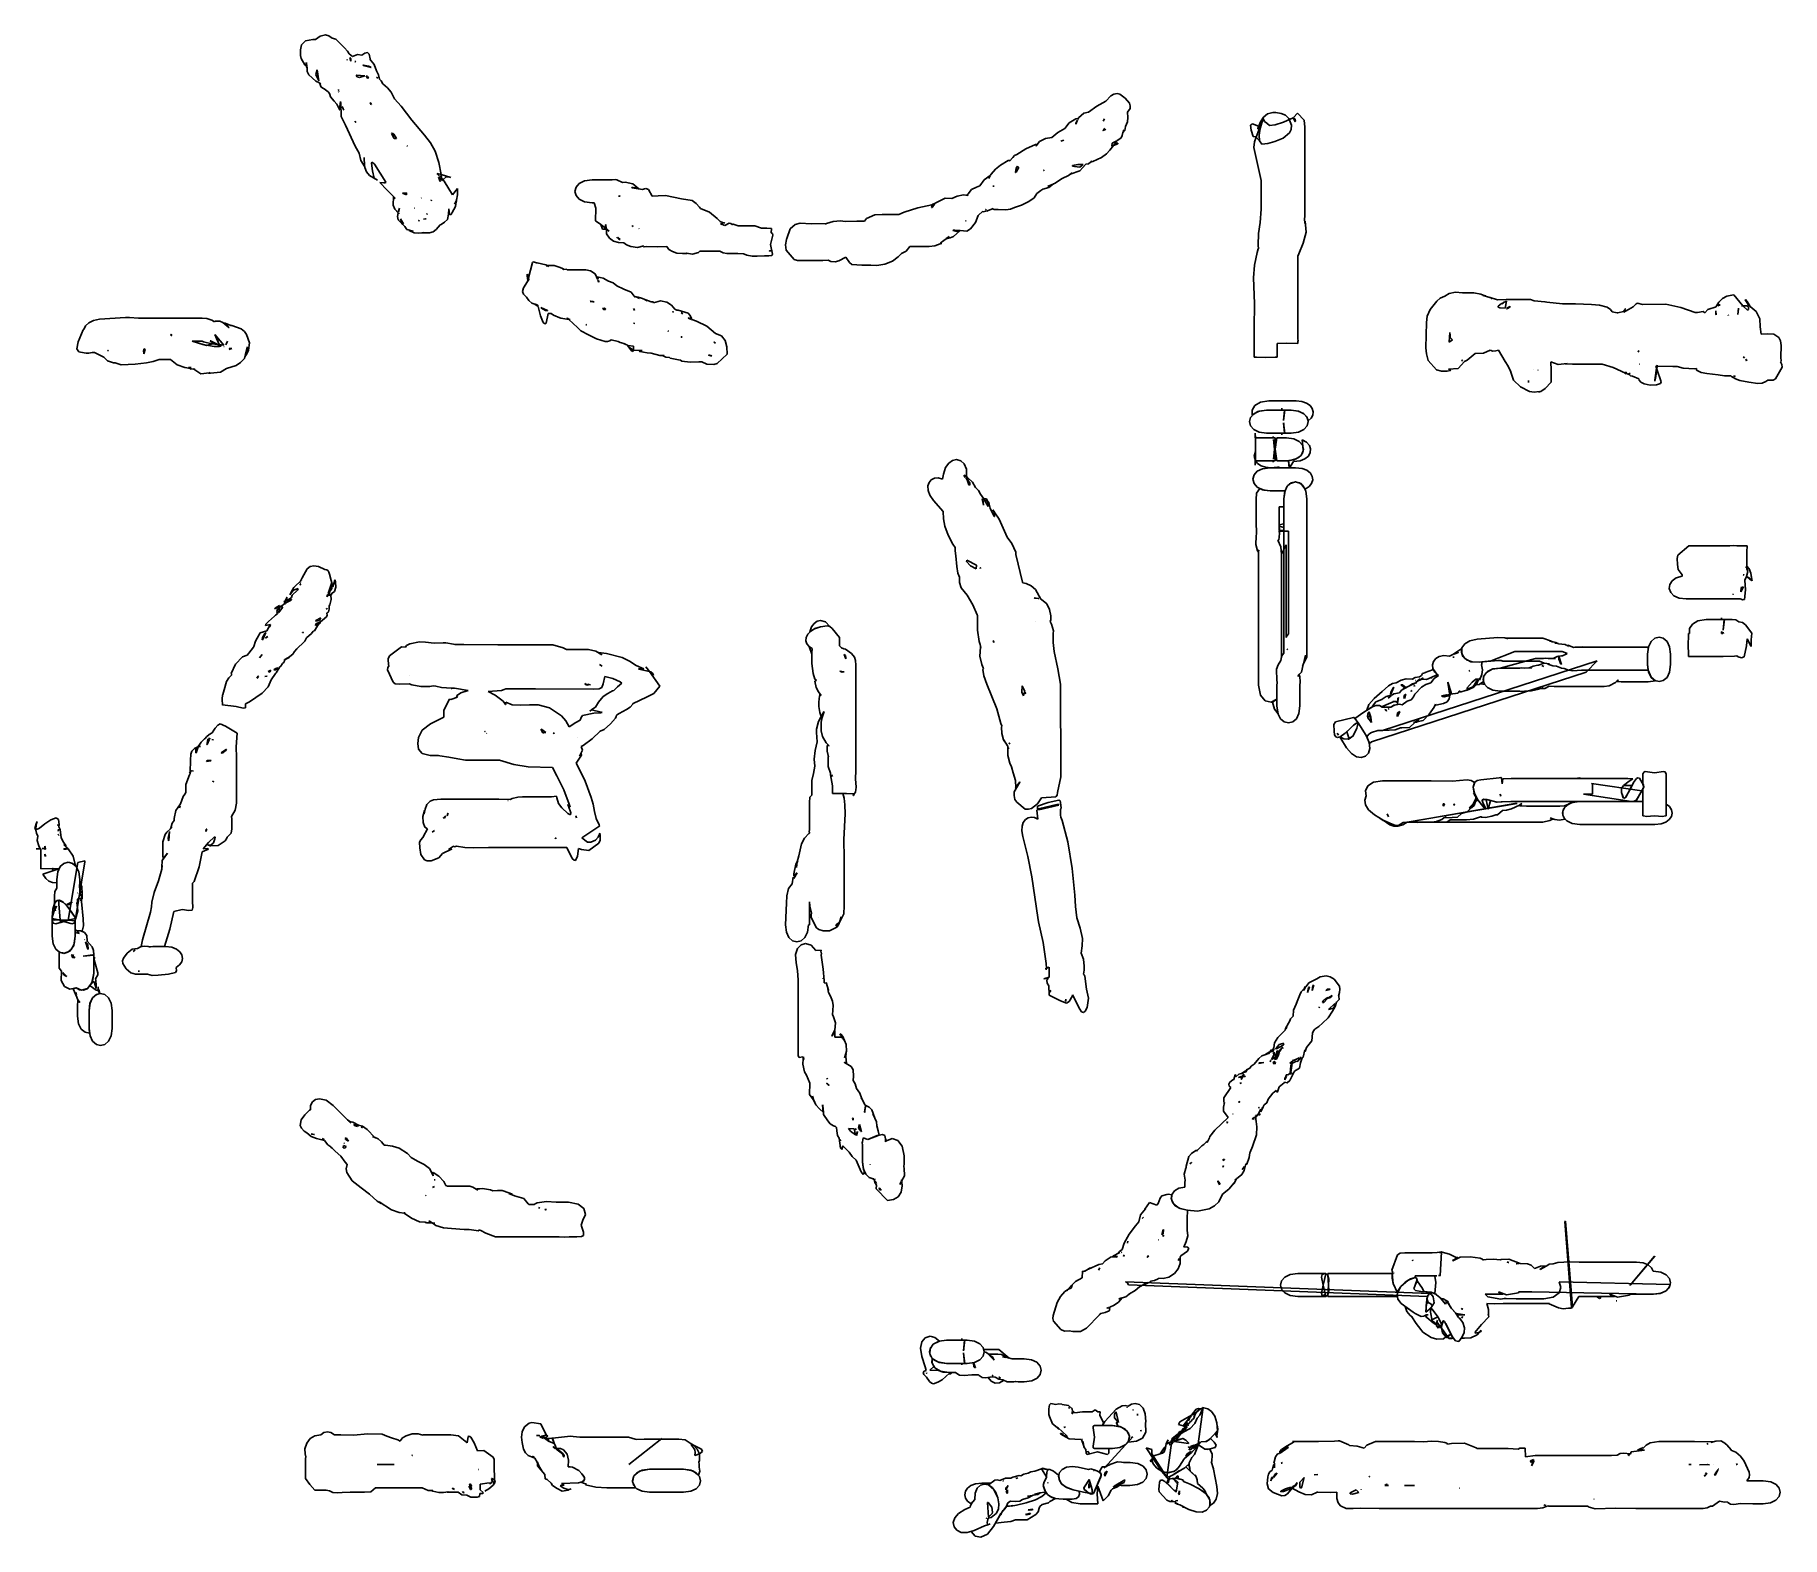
# Model space of a CAD drawing. Extents: x -74 to 153, y -120 to 75.
import ezdxf

# ---------------------------------------------------------------- set-up
doc = ezdxf.new("R2010")
doc.units = 0

msp = doc.modelspace()

# ---------------------------------------------------------------- linework, layer by layer
at = {"layer": 'Layer 1'}
for p, q in [((-36.901089, 74.870696), (-37.51532, 74.446177)), ((-36.2443, 75.0294), (-36.901089, 74.870696)), ((-35.793425, 74.921371), (-36.244306, 75.029404)), ((-36.244306, 75.029404), (-36.2443, 75.0294)), ((-35.365314, 74.592168), (-35.793425, 74.921371)), ((-39.3241, 73.763419), (-39.477772, 73.091052)), ((-39.477772, 73.091052), (-39.457651, 72.363842)), ((-38.840621, 74.256983), (-39.3241, 73.763419)), ((-37.871321, 74.447782), (-38.840621, 74.256983)), ((-37.51532, 74.446177), (-37.871321, 74.447782)), ((-34.899202, 74.480307), (-35.365314, 74.592168)), ((-33.784092, 73.360527), (-34.899202, 74.480307)), ((-33.359391, 72.946074), (-33.784092, 73.360527)), ((-33.174762, 72.578666), (-33.359391, 72.946074)), ((-32.713755, 72.230978), (-33.174762, 72.578666)), ((-31.118101, 72.68214), (-31.510992, 72.384987)), ((-30.789937, 72.768878), (-31.118101, 72.68214)), ((-30.558437, 72.552904), (-30.789937, 72.768878)), ((-30.455532, 71.941918), (-30.558437, 72.552904)), ((-39.457651, 72.363842), (-39.382542, 71.988443)), ((-39.382542, 71.988443), (-38.904471, 71.134244)), ((-38.904471, 71.134244), (-38.711084, 70.971046)), ((-38.723728, 71.339756), (-38.698104, 71.450139)), ((-38.711084, 70.971046), (-38.723728, 71.339756)), ((-38.634416, 70.903198), (-38.711129, 70.971015)), ((-38.711129, 70.971015), (-38.708209, 70.944326)), ((-38.708209, 70.944326), (-38.641705, 70.7944)), ((-38.698104, 71.450139), (-38.634371, 70.90323)), ((-38.646959, 70.833923), (-38.629458, 70.84107)), ((-38.64171, 70.7944), (-38.646959, 70.833923)), ((-38.641705, 70.7944), (-38.64171, 70.7944)), ((-38.624454, 70.768034), (-38.641663, 70.794432)), ((-38.641663, 70.794432), (-38.623725, 70.756659)), ((-38.629458, 70.84107), (-38.634416, 70.903198)), ((-38.634371, 70.90323), (-38.544386, 70.810766)), ((-38.544386, 70.810766), (-38.629412, 70.841102)), ((-38.629412, 70.841102), (-38.624454, 70.768034)), ((-38.623725, 70.756659), (-38.587993, 70.272899)), ((-38.587993, 70.272899), (-38.396794, 69.84879)), ((-37.489702, 69.890466), (-37.312066, 70.485503)), ((-37.312066, 70.485508), (-37.081489, 69.083958)), ((-37.312066, 70.485503), (-37.312066, 70.485508)), ((-33.433968, 71.759729), (-33.423467, 71.831192)), ((-33.431489, 71.757691), (-33.433968, 71.759729)), ((-33.423468, 71.831195), (-33.431489, 71.757691)), ((-33.423467, 71.831192), (-33.423468, 71.831195)), ((-33.05157, 72.0959), (-32.959398, 71.910971)), ((-33.05157, 72.095899), (-33.05157, 72.0959)), ((-32.926875, 71.637516), (-33.05157, 72.095899)), ((-32.959398, 71.910971), (-32.926875, 71.637516)), ((-32.058193, 72.472056), (-32.713755, 72.230978)), ((-32.424886, 71.604994), (-32.308358, 71.585159)), ((-32.422115, 71.590701), (-32.424886, 71.604994)), ((-32.424886, 71.604994), (-32.424886, 71.604994)), ((-32.346277, 71.546073), (-32.422115, 71.590701)), ((-32.308358, 71.585159), (-32.346277, 71.546073)), ((-31.510992, 72.384987), (-32.058193, 72.472056)), ((-31.379542, 71.096611), (-31.277981, 71.109131)), ((-31.323776, 71.04919), (-31.379542, 71.096611)), ((-30.284506, 70.8208), (-31.323776, 71.04919)), ((-31.277981, 71.109131), (-31.277986, 71.10913)), ((-31.277986, 71.10913), (-30.65451, 70.999457)), ((-30.65451, 70.999457), (-30.531565, 70.947683)), ((-30.531565, 70.947683), (-30.519168, 70.954247)), ((-30.519168, 70.954247), (-30.288299, 70.824885)), ((-30.45598, 71.883581), (-30.455532, 71.941918)), ((-29.929442, 71.195077), (-30.45598, 71.883581)), ((-30.288299, 70.824885), (-30.284506, 70.8208)), ((-29.62147, 70.390011), (-29.929442, 71.195077)), ((-29.35645, 69.871347), (-29.62147, 70.390011)), ((-38.396794, 69.84879), (-37.501176, 69.013988)), ((-37.501176, 69.013988), (-36.998165, 68.809663)), ((-37.081489, 69.083958), (-37.489702, 69.890466)), ((-36.998165, 68.809663), (-36.790631, 68.276172)), ((-36.911436, 68.762818), (-36.825681, 68.688876)), ((-36.885476, 68.714398), (-36.911436, 68.762818)), ((-36.911436, 68.762818), (-36.911436, 68.762818)), ((-36.825681, 68.688876), (-36.885476, 68.714398)), ((-36.790631, 68.276172), (-36.382903, 68.021473)), ((-36.382903, 68.021473), (-35.868616, 67.642924)), ((-32.238061, 69.820175), (-32.206122, 69.821049)), ((-32.120804, 69.596891), (-32.238061, 69.820175)), ((-32.206126, 69.82105), (-31.104866, 69.741566)), ((-32.206122, 69.821049), (-32.206126, 69.82105)), ((-31.80243, 69.496259), (-32.120804, 69.596891)), ((-31.104866, 69.741566), (-31.80243, 69.496259)), ((-30.966756, 69.733836), (-30.960192, 69.733538)), ((-30.966755, 69.733829), (-30.966756, 69.733836)), ((-30.778181, 69.405684), (-30.966755, 69.733829)), ((-30.960192, 69.733538), (-30.784455, 69.625603)), ((-30.784455, 69.625603), (-30.667195, 69.403788)), ((-30.667195, 69.403788), (-30.778181, 69.405684)), ((-29.622675, 69.554451), (-29.620196, 69.565973)), ((-29.449269, 69.434714), (-29.622675, 69.554451)), ((-29.620196, 69.565973), (-29.620196, 69.565972)), ((-29.620196, 69.565972), (-29.469686, 69.465924)), ((-29.469686, 69.465924), (-29.449269, 69.434714)), ((-29.220841, 69.293571), (-29.35645, 69.871347)), ((-28.993181, 69.061827), (-29.220841, 69.293571)), ((-28.797315, 68.689783), (-28.993181, 69.061827)), ((-28.193099, 68.188942), (-28.797315, 68.689783)), ((-27.708455, 67.598733), (-28.193099, 68.188942)), ((-35.868616, 67.642924), (-35.691417, 67.43539)), ((-35.691417, 67.43539), (-35.646498, 67.287652)), ((-35.646498, 67.287652), (-35.562842, 67.00926)), ((-35.562842, 67.00926), (-35.102798, 66.440891)), ((-35.102798, 66.440891), (-34.742036, 66.071039)), ((-34.742036, 66.071039), (-34.58214, 65.723347)), ((-34.550835, 67.852908), (-34.551433, 67.941434)), ((-34.551433, 67.941434), (-34.551416, 67.941434)), ((-34.551416, 67.941434), (-34.521664, 67.907598)), ((-34.51525, 67.836573), (-34.550835, 67.852908)), ((-34.549669, 67.701815), (-34.503925, 67.624415)), ((-34.54937, 67.672501), (-34.549669, 67.701815)), ((-34.549669, 67.701815), (-34.549669, 67.701815)), ((-34.503925, 67.624415), (-34.54937, 67.672501)), ((-34.521664, 67.907598), (-34.51525, 67.836573)), ((-34.411796, 65.399285), (-34.301831, 66.408805)), ((-34.301831, 66.408805), (-34.238681, 66.217313)), ((-34.238681, 66.217313), (-34.207471, 64.463563)), ((-34.081809, 65.761964), (-34.029014, 65.607954)), ((-34.081808, 65.761963), (-34.081809, 65.761964)), ((-33.955782, 65.453692), (-34.081808, 65.761963)), ((-30.440419, 66.246015), (-30.247761, 66.015729)), ((-30.359477, 66.059191), (-30.440419, 66.246015)), ((-30.440419, 66.246015), (-30.440419, 66.246015)), ((-30.247761, 66.015729), (-30.359477, 66.059191)), ((-27.296596, 66.733305), (-27.708455, 67.598733)), ((-26.390426, 65.80087), (-27.296596, 66.733305)), ((-25.010226, 63.972365), (-26.390426, 65.80087)), ((63.851202, 65.804216), (62.75919, 65.030751)), ((65.02923, 66.421651), (63.851202, 65.804216)), ((65.666503, 67.125339), (65.02923, 66.421651)), ((66.064864, 67.347554), (65.666503, 67.125339)), ((66.4738, 67.4214), (66.064864, 67.347554)), ((66.473832, 67.421409), (66.4738, 67.4214)), ((66.811457, 67.32982), (66.473832, 67.421409)), ((67.504315, 66.831521), (66.811457, 67.32982)), ((68.075037, 66.19298), (67.504315, 66.831521)), ((68.16572, 65.851007), (68.075037, 66.19298)), ((68.173918, 65.475581), (68.16572, 65.851007)), ((-34.58214, 65.723347), (-34.411796, 65.399285)), ((-34.41184, 65.39925), (-34.418837, 65.301244)), ((-34.418837, 65.301244), (-34.362541, 65.28666)), ((-34.411836, 65.39925), (-34.41184, 65.39925)), ((-34.362541, 65.28666), (-34.411836, 65.39925)), ((-34.207471, 64.463563), (-33.615351, 63.316663)), ((-34.029014, 65.607954), (-33.848023, 65.280683)), ((-33.848023, 65.280683), (-33.955782, 65.453692)), ((-32.388429, 63.826054), (-32.282111, 63.668252)), ((-32.363198, 63.74657), (-32.388429, 63.826054)), ((-32.388429, 63.826054), (-32.388429, 63.826054)), ((-32.282111, 63.668252), (-32.363198, 63.74657)), ((-23.376099, 62.040394), (-25.010226, 63.972365)), ((60.256354, 63.60954), (59.679589, 62.879574)), ((61.134509, 64.131194), (60.256354, 63.60954)), ((61.34578, 63.974482), (61.12162, 63.470451)), ((61.12162, 63.470451), (61.136172, 63.565575)), ((61.399797, 64.173489), (61.134509, 64.131194)), ((61.136172, 63.565575), (61.34578, 63.974482)), ((61.34578, 63.974482), (61.34578, 63.974482)), ((61.48774, 64.256911), (61.383317, 64.081025)), ((61.383317, 64.081025), (61.399797, 64.173489)), ((62.146193, 64.899369), (61.48774, 64.256911)), ((62.75919, 65.030751), (62.146193, 64.899369)), ((64.84075, 64.15241), (64.648384, 63.834182)), ((64.648384, 63.834182), (64.84075, 64.15241)), ((64.84075, 64.15241), (64.84075, 64.15241)), ((67.558756, 63.15202), (67.826084, 63.766892)), ((67.816458, 65.024637), (68.173918, 65.475581)), ((67.861961, 64.307967), (67.816458, 65.024637)), ((67.826084, 63.766892), (67.861961, 64.307967)), ((84.0301, 63.518304), (83.782318, 63.32948)), ((84.030138, 63.51831), (84.0301, 63.518304)), ((84.812872, 63.209562), (84.030138, 63.51831)), ((85.438007, 64.172144), (84.503357, 61.756824)), ((85.101029, 63.767417), (84.723217, 62.89457)), ((85.06034, 62.98147), (85.173013, 63.706902)), ((85.48984, 64.358365), (85.090528, 63.004075)), ((85.489842, 64.35837), (85.101029, 63.767417)), ((85.173013, 63.706902), (85.489842, 64.35837)), ((85.449, 64.1937), (85.412545, 64.07761)), ((85.412545, 64.07761), (85.449, 64.1937)), ((85.597699, 63.807246), (85.438007, 64.172144)), ((85.449, 64.1937), (85.449, 64.1937)), ((85.988089, 64.801321), (85.48984, 64.358365)), ((85.911991, 63.590816), (85.597699, 63.807246)), ((86.270008, 63.269318), (85.911991, 63.590816)), ((86.6945, 64.9833), (85.988089, 64.801321)), ((87.082274, 64.954869), (86.694476, 64.983308)), ((86.694476, 64.983308), (86.6945, 64.9833)), ((88.070587, 63.700796), (86.980141, 63.349009)), ((87.746234, 64.845796), (87.082274, 64.954869)), ((88.3211, 64.641689), (87.746234, 64.845796)), ((89.319451, 64.297131), (88.070587, 63.700796)), ((88.776682, 64.185777), (88.3211, 64.641689)), ((89.082794, 63.321289), (88.776682, 64.185777)), ((89.5617, 63.744388), (89.319451, 64.297131)), ((89.874819, 64.86402), (89.35781, 64.325133)), ((89.35781, 64.325133), (89.534863, 64.147351)), ((89.534863, 64.147351), (89.608737, 63.865695)), ((89.608737, 63.865695), (89.5617, 63.744388)), ((90.746847, 63.985318), (89.874819, 64.86402)), ((90.8384, 63.0668), (90.746847, 63.985318)), ((-33.615351, 63.316663), (-32.401501, 60.602103)), ((-27.685738, 62.252703), (-27.584669, 62.281726)), ((-27.319528, 61.615226), (-27.685738, 62.252703)), ((-27.584669, 62.281726), (-27.584669, 62.281724)), ((-27.584669, 62.281724), (-27.347675, 62.140403)), ((-27.347675, 62.140403), (-27.029156, 61.609245)), ((-27.029156, 61.609245), (-27.319528, 61.615226)), ((-22.614173, 61.041736), (-23.376099, 62.040394)), ((57.1947, 61.583381), (56.419869, 61.188236)), ((58.003719, 61.708894), (57.1947, 61.583381)), ((58.77027, 62.384225), (58.003719, 61.708894)), ((59.679589, 62.879574), (58.77027, 62.384225)), ((59.563594, 61.398907), (59.185863, 61.255982)), ((59.185863, 61.255982), (59.563594, 61.398907)), ((59.563594, 61.398907), (59.563594, 61.398907)), ((64.668366, 62.733506), (64.730203, 62.783238)), ((64.730621, 62.607365), (64.668366, 62.733506)), ((64.730203, 62.783238), (64.844689, 62.763112)), ((64.730203, 62.783238), (64.730203, 62.783238)), ((64.806916, 62.669773), (64.730621, 62.607365)), ((64.739682, 62.790968), (64.8899, 62.909392)), ((64.84571, 62.765591), (64.739682, 62.790968)), ((64.844689, 62.763112), (64.806916, 62.669773)), ((64.8899, 62.909392), (64.84571, 62.765591)), ((64.8899, 62.909392), (64.8899, 62.909392)), ((64.893984, 62.751882), (65.030055, 62.713526)), ((65.030055, 62.713526), (64.893984, 62.751882)), ((64.893984, 62.751882), (64.893984, 62.751882)), ((65.822358, 60.976344), (66.333827, 61.247319)), ((66.332222, 61.203711), (66.255946, 61.037597)), ((66.333827, 61.247319), (66.332222, 61.203711)), ((66.372474, 61.187087), (66.428185, 61.301427)), ((66.428185, 61.301427), (67.00295, 61.694472)), ((67.00295, 61.694472), (67.148557, 62.003922)), ((67.148557, 62.003922), (67.223463, 62.362722)), ((67.223463, 62.362722), (67.328331, 62.588568)), ((67.291789, 62.607352), (67.334521, 62.699087)), ((67.334813, 62.671961), (67.291789, 62.607352)), ((67.29726, 62.453144), (67.480446, 62.623704)), ((67.328331, 62.588568), (67.29726, 62.453144)), ((67.334514, 62.699087), (67.334813, 62.671961)), ((67.334521, 62.699087), (67.334514, 62.699087)), ((67.480446, 62.623704), (67.558756, 63.15202)), ((83.782318, 63.32948), (83.875508, 62.662355)), ((83.875508, 62.662355), (84.129564, 61.86332)), ((84.129564, 61.86332), (84.494608, 61.79226)), ((84.503357, 61.756824), (84.302809, 61.160386)), ((84.494608, 61.79226), (84.491397, 61.805531)), ((84.491397, 61.805531), (84.507735, 61.786426)), ((84.507718, 61.786429), (84.49459, 61.792261)), ((84.49459, 61.792261), (84.503342, 61.756821)), ((84.503342, 61.756821), (84.514423, 61.778406)), ((84.514438, 61.778408), (84.507718, 61.786429)), ((84.507735, 61.786426), (84.516629, 61.782491)), ((84.514423, 61.778406), (84.514438, 61.778408)), ((84.516629, 61.782491), (84.514463, 61.778406)), ((84.514463, 61.778406), (84.936535, 61.288813)), ((84.723217, 62.89457), (84.82426, 62.845977)), ((84.751916, 62.846015), (84.812872, 63.209562)), ((85.06037, 62.981464), (84.751916, 62.846015)), ((84.82426, 62.845977), (85.060341, 62.981472)), ((84.901124, 62.021872), (85.059474, 62.881853)), ((84.936535, 61.288813), (84.901124, 62.021872)), ((85.059442, 62.881859), (84.901707, 62.029189)), ((84.901707, 62.029189), (84.933182, 61.299533)), ((84.933182, 61.299533), (85.274298, 60.874)), ((85.060338, 62.98147), (85.059442, 62.881859)), ((85.059474, 62.881853), (85.06037, 62.981464)), ((85.064706, 63.060796), (85.0603, 62.981458)), ((85.0603, 62.981458), (85.06033, 62.981458)), ((85.06033, 62.981458), (85.09052, 63.004063)), ((85.090528, 63.004075), (85.060338, 62.98147)), ((85.060341, 62.981472), (85.06034, 62.98147)), ((85.100145, 63.039212), (85.064706, 63.060796)), ((85.09052, 63.004063), (85.100145, 63.039212)), ((86.045484, 60.933699), (86.930657, 61.215575)), ((86.980141, 63.349009), (86.270008, 63.269318)), ((86.930657, 61.215575), (88.006631, 61.65379)), ((88.006631, 61.65379), (88.861359, 62.328856)), ((88.861359, 62.328856), (89.076991, 62.78037)), ((89.076991, 62.78037), (89.082794, 63.321289)), ((90.8384, 62.1952), (90.8384, 63.0668)), ((90.8384, 61.0467), (90.8384, 62.1952)), ((-32.401501, 60.602103), (-31.851821, 59.70911)), ((-31.851821, 59.70911), (-31.649808, 58.763349)), ((-31.203311, 59.140722), (-31.203309, 59.140724)), ((-31.153141, 58.114142), (-31.203311, 59.140722)), ((-31.203309, 59.140724), (-31.195579, 59.077137)), ((-31.195579, 59.077137), (-31.152118, 58.113119)), ((-25.695424, 60.656168), (-25.698344, 60.660544)), ((-25.698344, 60.660544), (-25.698339, 60.660544)), ((-25.698339, 60.660544), (-25.611271, 60.590248)), ((-25.605148, 60.580768), (-25.695424, 60.656168)), ((-25.611271, 60.590248), (-25.605148, 60.580768)), ((-22.014186, 59.950615), (-22.614173, 61.041736)), ((-21.533922, 58.464259), (-22.014186, 59.950615)), ((52.95448, 59.139212), (52.535939, 58.656412)), ((53.172752, 59.372544), (52.95448, 59.139212)), ((53.47881, 59.504048), (53.172752, 59.372544)), ((54.639011, 60.234755), (53.47881, 59.504048)), ((55.87121, 60.826548), (54.639011, 60.234755)), ((56.030761, 60.872634), (55.87121, 60.826548)), ((55.910879, 60.641474), (56.030761, 60.872634)), ((55.966153, 60.65562), (55.910879, 60.641474)), ((56.419869, 61.188236), (55.966153, 60.65562)), ((63.306873, 58.610051), (64.448523, 59.139605)), ((64.448523, 59.139605), (65.103243, 59.586572)), ((65.103243, 59.586572), (65.538403, 60.075475)), ((65.538403, 60.075475), (66.027266, 60.674304)), ((65.777876, 60.600363), (65.822358, 60.976344)), ((66.027266, 60.674304), (65.777876, 60.600363)), ((66.272975, 61.03671), (66.02723, 60.674291)), ((66.02723, 60.674291), (66.55292, 60.906108)), ((66.255946, 61.037597), (66.27301, 61.036724)), ((66.553243, 60.993654), (66.272975, 61.03671)), ((66.272975, 61.03671), (66.272975, 61.03671)), ((66.27301, 61.036724), (66.372474, 61.187087)), ((66.55292, 60.906108), (66.553243, 60.993654)), ((84.302809, 61.160386), (84.229463, 60.409094)), ((84.229463, 60.409094), (85.1641, 56.1413)), ((85.274298, 60.874), (86.045484, 60.933699)), ((90.8384, 59.7827), (90.8384, 61.0467)), ((90.8384, 58.9163), (90.8384, 59.7827)), ((-31.649808, 58.763349), (-31.137193, 57.93494)), ((-31.152118, 58.113119), (-31.153141, 58.114142)), ((-31.137193, 57.93494), (-31.124797, 57.824829)), ((-31.124797, 57.824829), (-30.925642, 57.288754)), ((-30.925642, 57.288754), (-30.532519, 56.810122)), ((-30.532519, 56.810122), (-29.497047, 56.206419)), ((-30.275278, 58.388674), (-30.162384, 58.546748)), ((-30.143742, 57.392341), (-30.275278, 58.388674)), ((-30.162384, 58.546748), (-29.853481, 58.283962)), ((-29.920282, 56.459747), (-30.143742, 57.392341)), ((-29.853481, 58.283962), (-28.416942, 55.913421)), ((-21.717543, 56.964931), (-21.753566, 57.061624)), ((-21.753566, 57.061624), (-21.233492, 56.921615)), ((-21.164362, 56.477234), (-21.717543, 56.964931)), ((-21.233492, 56.921615), (-21.533922, 58.464259)), ((-21.2335, 56.9216), (-21.16437, 56.477218)), ((-21.233495, 56.9216), (-21.2335, 56.9216)), ((-19.981005, 56.535263), (-21.233495, 56.9216)), ((50.026286, 56.792547), (49.220219, 56.236067)), ((50.012384, 56.763597), (49.838248, 56.410658)), ((49.864369, 56.49894), (49.989049, 56.737929)), ((49.989049, 56.737929), (50.012384, 56.763598)), ((50.012384, 56.763598), (50.012384, 56.763597)), ((50.118313, 56.951952), (50.026286, 56.792547)), ((50.68273, 57.615377), (50.118313, 56.951952)), ((51.351553, 58.153402), (50.68273, 57.615377)), ((52.328697, 58.735021), (51.351553, 58.153402)), ((52.513042, 58.773961), (52.328697, 58.735021)), ((52.535939, 58.656412), (52.513042, 58.773961)), ((53.305503, 57.181728), (53.381803, 57.76667)), ((53.328545, 57.200249), (53.305503, 57.181728)), ((53.430344, 57.264128), (53.328545, 57.200249)), ((53.381803, 57.76667), (53.540164, 58.024259)), ((53.455283, 57.388969), (53.430344, 57.264128)), ((53.741134, 57.82285), (53.455283, 57.388969)), ((53.540164, 58.024259), (53.741134, 57.82285)), ((53.540164, 58.024259), (53.540164, 58.024259)), ((56.943541, 57.430389), (56.999545, 57.540499)), ((56.989628, 57.464954), (56.943541, 57.430389)), ((57.003774, 57.545166), (56.989628, 57.464954)), ((56.999545, 57.540499), (57.003771, 57.545166)), ((57.003771, 57.545166), (57.003774, 57.545166)), ((59.342727, 56.416002), (60.155215, 56.809485)), ((60.155215, 56.809485), (60.334893, 56.929805)), ((60.334857, 56.929791), (60.388672, 56.946417)), ((60.338359, 56.932121), (60.334857, 56.929791)), ((60.334893, 56.929805), (60.338395, 56.932135)), ((60.395675, 56.95108), (60.338359, 56.932121)), ((60.338395, 56.932135), (60.415983, 56.985221)), ((60.388672, 56.946417), (60.395669, 56.951084)), ((60.395669, 56.951084), (60.395675, 56.95108)), ((60.39571, 56.951094), (61.6485, 57.397226)), ((60.636496, 57.130043), (60.39571, 56.951094)), ((60.415983, 56.985221), (60.636496, 57.130043)), ((60.673563, 58.010596), (60.697232, 58.08172)), ((60.936648, 57.960196), (60.673563, 58.010596)), ((60.697232, 58.08172), (61.373821, 58.211933)), ((61.634853, 57.871853), (60.936648, 57.960196)), ((61.373821, 58.211933), (62.078212, 58.226104)), ((62.078214, 58.226104), (61.634853, 57.871853)), ((61.6485, 57.397226), (62.429194, 58.245591)), ((62.078212, 58.226104), (62.078214, 58.226104)), ((62.429194, 58.245591), (62.753839, 58.298969)), ((62.753839, 58.298969), (63.023939, 58.510587)), ((63.023939, 58.510587), (63.306873, 58.610051)), ((63.090064, 58.588668), (63.191132, 58.688279)), ((63.155984, 58.616233), (63.090064, 58.588668)), ((63.196674, 58.690467), (63.155984, 58.616233)), ((63.191132, 58.688279), (63.196672, 58.690467)), ((63.196672, 58.690467), (63.196674, 58.690467)), ((90.8384, 57.675253), (90.8384, 58.9163)), ((90.8384, 56.9685), (90.8384, 57.675253)), ((90.838457, 54.849775), (90.8384, 56.9685)), ((-29.596224, 56.285475), (-29.920282, 56.459747)), ((-29.497047, 56.206419), (-29.596224, 56.285475)), ((-28.663888, 55.850693), (-29.186406, 55.902045)), ((-29.186406, 55.902045), (-29.016646, 55.733451)), ((-29.016646, 55.733451), (-28.451944, 55.106766)), ((-28.451268, 55.826743), (-28.663888, 55.850693)), ((-28.451944, 55.106766), (-27.392834, 54.056696)), ((-28.416942, 55.913421), (-28.451268, 55.826743)), ((-26.217979, 54.521755), (-25.721239, 54.556174)), ((-25.715698, 54.306345), (-26.217979, 54.521755)), ((-25.721239, 54.556174), (-25.715698, 54.306345)), ((-25.721239, 54.556174), (-25.721239, 54.556174)), ((-21.564589, 56.563694), (-21.410725, 56.434186)), ((-21.332262, 56.018244), (-21.564589, 56.563694)), ((-21.564589, 56.563694), (-21.564589, 56.563694)), ((-21.410725, 56.434186), (-21.31154, 56.140753)), ((-21.31154, 56.140753), (-21.332262, 56.018244)), ((-21.16437, 56.477218), (-20.97565, 56.284998)), ((-21.114776, 56.153464), (-21.164362, 56.477234)), ((-20.975642, 56.285014), (-21.114776, 56.153464)), ((-20.97565, 56.284998), (-20.572541, 56.602643)), ((-20.943557, 56.2522), (-20.975642, 56.285014)), ((-20.85153, 56.068876), (-20.943557, 56.2522)), ((-19.7529, 54.301996), (-20.85153, 56.068876)), ((-20.572541, 56.602643), (-20.28888, 56.618774)), ((-20.28888, 56.618774), (-19.981005, 56.535263)), ((-19.123007, 55.094358), (-19.7529, 54.301996)), ((-19.110661, 54.27878), (-19.123007, 55.094358)), ((-3.721791, 55.282742), (-3.860393, 54.734375)), ((-3.860393, 54.734375), (-3.721791, 54.186008)), ((-3.305987, 55.761105), (-3.721791, 55.282742)), ((-2.61298, 56.099459), (-3.305987, 55.761105)), ((-1.64277, 56.2278), (-2.61298, 56.099459)), ((0.970724, 56.227761), (-1.64277, 56.2278)), ((1.35006, 56.2597), (0.970724, 56.227761)), ((1.56807, 56.227768), (1.350036, 56.259707)), ((1.350036, 56.259707), (1.35006, 56.2597)), ((2.305012, 55.903998), (1.56807, 56.227768)), ((2.650367, 55.924853), (2.305012, 55.903998)), ((3.63247, 55.708568), (2.650367, 55.924853)), ((3.516651, 55.218256), (3.69025, 55.228461)), ((3.531282, 55.186313), (3.516651, 55.218256)), ((4.388835, 55.054617), (3.531282, 55.186313)), ((4.437666, 55.048777), (3.63247, 55.708568)), ((3.69025, 55.228461), (3.69025, 55.22846)), ((3.69025, 55.22846), (4.143528, 55.185729)), ((4.143528, 55.185729), (4.388835, 55.054617)), ((4.877089, 54.971335), (4.437666, 55.048777)), ((5.339989, 55.123062), (4.877089, 54.971335)), ((5.696212, 54.965416), (5.339989, 55.123062)), ((6.144609, 54.111011), (5.696212, 54.965416)), ((47.165446, 54.404082), (47.107546, 54.345162)), ((47.606965, 54.959068), (47.165446, 54.404082)), ((48.222366, 55.279719), (47.606965, 54.959068)), ((48.645746, 55.459397), (48.222366, 55.279719)), ((49.220219, 56.236067), (48.645746, 55.459397)), ((49.838248, 56.410658), (49.864369, 56.49894)), ((50.339072, 55.407986), (50.422785, 55.421403)), ((50.517291, 55.401571), (50.339072, 55.407986)), ((50.422784, 55.421409), (50.542667, 55.416593)), ((50.422785, 55.421403), (50.422784, 55.421409)), ((50.542667, 55.416593), (50.517291, 55.401571)), ((55.731553, 53.910819), (56.04902, 54.47484)), ((56.04902, 54.47484), (56.564572, 54.828945)), ((56.564572, 54.828945), (56.838756, 55.036625)), ((56.838756, 55.036625), (57.606063, 55.235746)), ((57.495994, 55.417472), (58.079364, 55.645278)), ((57.642155, 55.443515), (57.495994, 55.417472)), ((57.606063, 55.235746), (58.230096, 55.701374)), ((58.037653, 55.609401), (57.642155, 55.443515)), ((58.079364, 55.645277), (58.037653, 55.609401)), ((58.079364, 55.645278), (58.079364, 55.645277)), ((58.230096, 55.701374), (58.361937, 55.750523)), ((58.361937, 55.750523), (59.342727, 56.416002)), ((85.1641, 56.1413), (85.1641, 52.4498)), ((90.837711, 53.195925), (90.838457, 54.849775)), ((-27.392834, 54.056696), (-27.455066, 52.935449)), ((-27.455066, 52.935449), (-27.243641, 52.446766)), ((-27.381949, 54.045142), (-27.206355, 53.839796)), ((-27.381948, 54.045142), (-27.381949, 54.045142)), ((-27.37349, 54.006202), (-27.381948, 54.045142)), ((-27.261629, 53.783501), (-27.37349, 54.006202)), ((-27.206355, 53.839796), (-27.261629, 53.783501)), ((-27.243641, 52.446766), (-26.800423, 51.966336)), ((-26.607679, 52.555507), (-26.761689, 52.095812)), ((-26.761689, 52.095812), (-26.759941, 52.212486)), ((-26.759941, 52.212486), (-26.607682, 52.555507)), ((-26.607682, 52.555507), (-26.607679, 52.555507)), ((-24.696999, 52.575633), (-24.636036, 52.555945)), ((-24.650037, 52.548944), (-24.696999, 52.575633)), ((-24.696999, 52.575633), (-24.696999, 52.575633)), ((-24.622765, 52.540485), (-24.650037, 52.548944)), ((-24.636036, 52.555945), (-24.622765, 52.540485)), ((-23.808812, 53.873922), (-23.776726, 53.902069)), ((-23.773518, 53.897986), (-23.808812, 53.873922)), ((-23.776729, 53.90207), (-23.773518, 53.897986)), ((-23.776726, 53.902069), (-23.776729, 53.90207)), ((-22.485879, 53.649763), (-22.511109, 53.52638)), ((-22.511109, 53.52638), (-22.485879, 53.649763)), ((-22.485879, 53.649763), (-22.485879, 53.649763)), ((-20.26083, 51.7808), (-20.207926, 52.486695)), ((-20.207926, 52.486695), (-20.205264, 52.061743)), ((-19.804234, 52.008624), (-19.378424, 52.788612)), ((-19.480026, 53.084647), (-19.269138, 53.4669)), ((-19.28241, 53.386394), (-19.480026, 53.084647)), ((-19.378424, 52.788612), (-19.28241, 53.386394)), ((-19.269146, 53.466881), (-19.282419, 53.386376)), ((-19.282419, 53.386376), (-19.245958, 53.454484)), ((-19.22204, 53.58268), (-19.269146, 53.466881)), ((-19.269138, 53.4669), (-19.229323, 53.708123)), ((-19.245958, 53.454484), (-19.22204, 53.58268)), ((-19.229323, 53.708123), (-19.222035, 53.582698)), ((-19.22204, 53.58268), (-19.22204, 53.58268)), ((-19.222035, 53.582698), (-19.110661, 54.27878)), ((-3.721791, 54.186008), (-3.305987, 53.707645)), ((-3.305987, 53.707645), (-2.61298, 53.369291)), ((-2.61298, 53.369291), (-1.64277, 53.24095)), ((-1.64277, 53.24095), (-1.64277, 53.2407)), ((-1.64277, 53.2407), (-1.37631, 53.2407)), ((-1.37631, 53.2407), (-1.162505, 52.550574)), ((-1.162505, 52.550574), (-1.191236, 50.931434)), ((1.793267, 54.133201), (1.96523, 54.15696)), ((1.99644, 54.135813), (1.793267, 54.133201)), ((1.96523, 54.15696), (1.99644, 54.135813)), ((1.96523, 54.15696), (1.96523, 54.15696)), ((6.161235, 54.11116), (6.144609, 54.111011)), ((6.163423, 54.142079), (6.161235, 54.11116)), ((6.211114, 54.111452), (6.163423, 54.142079)), ((6.928075, 54.160893), (6.211114, 54.111452)), ((7.902886, 54.209604), (6.928075, 54.160893)), ((9.943946, 53.783453), (7.902886, 54.209604)), ((11.350446, 53.562356), (9.943946, 53.783453)), ((11.86364, 53.167814), (11.350446, 53.562356)), ((12.313297, 52.688906), (11.86364, 53.167814)), ((12.425158, 52.494644), (12.313297, 52.688906)), ((13.587286, 52.029847), (12.425158, 52.494644)), ((40.615007, 52.607977), (38.830992, 52.05923)), ((42.441172, 52.993351), (40.615007, 52.607977)), ((42.455027, 52.996705), (42.32056, 52.911679)), ((42.32056, 52.911679), (42.441172, 52.993351)), ((42.395086, 52.652225), (42.532324, 53.015519)), ((42.495863, 52.655869), (42.395086, 52.652225)), ((42.44115, 52.99331), (42.455005, 52.996663)), ((42.441153, 52.993311), (42.44115, 52.99331)), ((42.54543, 53.056753), (42.441153, 52.993311)), ((42.455005, 52.996663), (42.54776, 53.047416)), ((42.532324, 53.015519), (42.455027, 52.996705)), ((42.774713, 53.076333), (42.495863, 52.655869)), ((42.54776, 53.047416), (42.532301, 53.015477)), ((42.532301, 53.015477), (42.60143, 53.032248)), ((42.552867, 53.057201), (42.54543, 53.056753)), ((42.573868, 53.090745), (42.552867, 53.057201)), ((42.565699, 53.057333), (42.682956, 53.11392)), ((42.60143, 53.032248), (42.565699, 53.057333)), ((42.6815, 53.114517), (42.573868, 53.090745)), ((42.682956, 53.11392), (42.6815, 53.114517)), ((42.835383, 53.17536), (42.682978, 53.11396)), ((42.682978, 53.11396), (42.774713, 53.076333)), ((42.85901, 53.213862), (42.835383, 53.17536)), ((44.1538, 53.840109), (42.85901, 53.213862)), ((45.043877, 53.811232), (44.1538, 53.840109)), ((45.739003, 54.130566), (45.043877, 53.811232)), ((46.533657, 54.27224), (45.739003, 54.130566)), ((47.091212, 54.208361), (46.533657, 54.27224)), ((47.107546, 54.345162), (46.979205, 54.294846)), ((46.979205, 54.294846), (47.105359, 54.248614)), ((47.105359, 54.248614), (47.091212, 54.208361)), ((48.460409, 51.621728), (49.059238, 52.149677)), ((49.059238, 52.149677), (49.066235, 52.114092)), ((49.077464, 52.076756), (49.626561, 52.209472)), ((49.39095, 52.373301), (49.424202, 52.388323)), ((49.490998, 52.301692), (49.39095, 52.373301)), ((49.424202, 52.388323), (49.442286, 52.389488)), ((49.442286, 52.389489), (49.490998, 52.301692)), ((49.442286, 52.389488), (49.442286, 52.389489)), ((49.626561, 52.209472), (49.604539, 52.224494)), ((49.604539, 52.224494), (49.660688, 52.217639)), ((49.660675, 52.21762), (49.626548, 52.209452)), ((49.626548, 52.209452), (49.685323, 52.169492)), ((49.723533, 52.201577), (49.660675, 52.21762)), ((49.660675, 52.21762), (49.660675, 52.21762)), ((49.660688, 52.217639), (50.379399, 52.522595)), ((49.685323, 52.169492), (49.723533, 52.201577)), ((50.379399, 52.522595), (50.387713, 52.423276)), ((50.387713, 52.423276), (50.532243, 52.402129)), ((50.532243, 52.402129), (50.795926, 52.395857)), ((50.795926, 52.395857), (51.045316, 52.364355)), ((51.045316, 52.364355), (52.018376, 52.349479)), ((52.018376, 52.349479), (52.62956, 52.422248)), ((52.62956, 52.422248), (53.167466, 52.664499)), ((53.167466, 52.664499), (54.082625, 52.958954)), ((54.082625, 52.958954), (54.935076, 53.400274)), ((54.935076, 53.400274), (55.268179, 53.610287)), ((55.268179, 53.610287), (55.731553, 53.910819)), ((85.1641, 52.4498), (85.035464, 50.71632)), ((90.849666, 51.988645), (90.837711, 53.195925)), ((-26.800423, 51.966336), (-26.898344, 51.462174)), ((-26.898344, 51.462174), (-26.818919, 51.05175)), ((-26.818919, 51.05175), (-25.932807, 50.170576)), ((-26.756001, 51.929843), (-26.705393, 51.890174)), ((-26.693142, 51.820899), (-26.756001, 51.929843)), ((-26.756001, 51.929843), (-26.756001, 51.929843)), ((-26.705393, 51.890174), (-26.693142, 51.820899)), ((-26.503251, 51.187651), (-26.114435, 50.51736)), ((-26.264453, 50.466702), (-26.503251, 51.187651)), ((-26.503251, 51.187651), (-26.503251, 51.187651)), ((-26.114435, 50.51736), (-26.264453, 50.466702)), ((-25.932807, 50.170576), (-25.693396, 49.811242)), ((-24.108811, 50.953429), (-24.082705, 51.003307)), ((-24.105018, 50.857611), (-24.108811, 50.953429)), ((-24.082704, 51.003307), (-24.105018, 50.857611)), ((-24.082705, 51.003307), (-24.082704, 51.003307)), ((-23.523105, 51.150611), (-23.252859, 51.158341)), ((-23.516982, 51.125234), (-23.523105, 51.150611)), ((-23.189566, 51.156007), (-23.516982, 51.125234)), ((-23.252859, 51.158341), (-23.252861, 51.158337)), ((-23.252861, 51.158337), (-23.189566, 51.156007)), ((-23.094039, 51.717205), (-23.056121, 51.880402)), ((-23.04139, 51.87209), (-23.094039, 51.717205)), ((-23.056121, 51.880402), (-23.04139, 51.87209)), ((-21.855848, 49.787762), (-21.372028, 50.391527)), ((-21.372477, 50.378984), (-21.231156, 50.419237)), ((-21.372028, 50.391527), (-21.372477, 50.378984)), ((-21.231156, 50.419237), (-20.776824, 50.724503)), ((-20.776824, 50.724503), (-20.416335, 51.107175)), ((-20.416335, 51.107175), (-20.26083, 51.7808)), ((-20.205264, 52.061743), (-20.098982, 51.682812)), ((-20.098982, 51.682812), (-19.944754, 51.756852)), ((-19.944754, 51.756852), (-19.804234, 52.008624)), ((-1.191236, 50.931434), (-0.485796, 50.419965)), ((-0.485796, 50.419965), (-0.487254, 50.441404)), ((-0.487254, 50.441404), (-0.30218, 50.286957)), ((-0.302186, 50.286877), (-0.485802, 50.419885)), ((-0.485802, 50.419885), (-0.298849, 49.854529)), ((0.10909, 49.943564), (-0.302186, 50.286877)), ((-0.30218, 50.286957), (0.096553, 49.997898)), ((0.199367, 49.923292), (0.096548, 49.997818)), ((0.096548, 49.997818), (0.10909, 49.943564)), ((0.096553, 49.997898), (0.100376, 50.350327)), ((0.100376, 50.350327), (0.148618, 50.425508)), ((0.148618, 50.425508), (0.199371, 49.923373)), ((0.204034, 49.864372), (0.199367, 49.923292)), ((0.199371, 49.923373), (0.319983, 49.835867)), ((3.555676, 50.196898), (3.62043, 50.254943)), ((3.681684, 50.225192), (3.555676, 50.196898)), ((3.62043, 50.254945), (3.626847, 50.253922)), ((3.62043, 50.254943), (3.62043, 50.254945)), ((3.626847, 50.253922), (3.681684, 50.225192)), ((4.43846, 49.937446), (4.439627, 49.936998)), ((4.475542, 49.874471), (4.43846, 49.937446)), ((4.43846, 49.937446), (4.43846, 49.937446)), ((4.439627, 49.936998), (4.475542, 49.874471)), ((14.608268, 51.227424), (13.587286, 52.029847)), ((14.973749, 50.847797), (14.608268, 51.227424)), ((15.288039, 50.715226), (14.973749, 50.847797)), ((15.032128, 50.536421), (15.056629, 50.54488)), ((15.247246, 50.442207), (15.032128, 50.536421)), ((15.056629, 50.54488), (15.05663, 50.54488)), ((15.05663, 50.54488), (15.120363, 50.532775)), ((15.120363, 50.532775), (15.247246, 50.442207)), ((15.151968, 50.665931), (15.261495, 50.702975)), ((15.307436, 50.420041), (15.151968, 50.665931)), ((15.261495, 50.702975), (15.58264, 50.6302)), ((15.505619, 50.674343), (15.288039, 50.715226)), ((15.308892, 50.417271), (15.307436, 50.420041)), ((15.564845, 50.314452), (15.308892, 50.417271)), ((15.58264, 50.6302), (15.505619, 50.674343)), ((16.153028, 50.616054), (15.564845, 50.314452)), ((16.353418, 50.550697), (16.153028, 50.616054)), ((16.557594, 50.397437), (16.353418, 50.550697)), ((16.571887, 50.463357), (16.557594, 50.397437)), ((16.651662, 50.47517), (16.571887, 50.463357)), ((17.307807, 50.250865), (16.651662, 50.47517)), ((17.457733, 50.265887), (17.307807, 50.250865)), ((18.440857, 50.252323), (17.457733, 50.265887)), ((19.477067, 50.253929), (18.440857, 50.252323)), ((20.335495, 49.953057), (19.477067, 50.253929)), ((20.352414, 49.952908), (20.335495, 49.953057)), ((20.85732, 49.953356), (20.352414, 49.952908)), ((21.022705, 49.961814), (20.85732, 49.953356)), ((21.023153, 49.957879), (21.022705, 49.961814)), ((21.639756, 49.925102), (21.023153, 49.957879)), ((21.593834, 49.354821), (21.639756, 49.925102)), ((24.04577, 49.89376), (23.605764, 48.60612)), ((24.696074, 50.433981), (24.04577, 49.89376)), ((25.348198, 50.601226), (24.696074, 50.433981)), ((26.78732, 50.528612), (25.348198, 50.601226)), ((28.77676, 50.554718), (26.78732, 50.528612)), ((28.598926, 50.477493), (28.663826, 50.513954)), ((28.674326, 50.510162), (28.598926, 50.477493)), ((28.663826, 50.513955), (28.674326, 50.510162)), ((28.663826, 50.513954), (28.663826, 50.513955)), ((29.652137, 50.838319), (28.77676, 50.554718)), ((30.5715, 50.896864), (29.652137, 50.838319)), ((31.184038, 50.835611), (30.5715, 50.896864)), ((32.711008, 50.851799), (31.184038, 50.835611)), ((33.68961, 50.850925), (32.711008, 50.851799)), ((33.975461, 51.212469), (33.68961, 50.850925)), ((35.054157, 51.696262), (33.975461, 51.212469)), ((35.989111, 51.744502), (35.054157, 51.696262)), ((38.145241, 51.734439), (35.989111, 51.744502)), ((38.830992, 52.05923), (38.145241, 51.734439)), ((46.894126, 50.918959), (46.809975, 50.90525)), ((46.809975, 50.90525), (46.87925, 50.91648)), ((46.87925, 50.91648), (46.894126, 50.918959)), ((46.894126, 50.918959), (46.894126, 50.918959)), ((47.467077, 49.868698), (48.125328, 50.696308)), ((48.125328, 50.696308), (48.460409, 51.621728)), ((49.066235, 52.114092), (49.077464, 52.076756)), ((85.035464, 50.71632), (84.822507, 49.251497)), ((90.801831, 51.166531), (90.816564, 51.457925)), ((90.82563, 50.634241), (90.801831, 51.166531)), ((90.816564, 51.457925), (90.849666, 51.988645)), ((90.846489, 50.589019), (90.82563, 50.634241)), ((90.876652, 50.851511), (90.846489, 50.589019)), ((91.005572, 49.437571), (90.876652, 50.851511)), ((-25.693396, 49.811242), (-24.836657, 49.595956)), ((-25.344334, 49.680982), (-25.364605, 49.678794)), ((-25.364605, 49.678794), (-24.719459, 49.37356)), ((-24.836657, 49.595956), (-25.344334, 49.680982)), ((-24.719459, 49.37356), (-24.108465, 49.298437)), ((-24.108465, 49.298437), (-23.640019, 49.355169)), ((-23.722489, 49.353137), (-23.450715, 49.40811)), ((-23.640019, 49.355169), (-23.722489, 49.353137)), ((-23.64004, 49.35515), (-23.573272, 49.362378)), ((-23.573272, 49.362378), (-23.64004, 49.35515)), ((-23.64004, 49.35515), (-23.64004, 49.35515)), ((-23.534429, 49.378066), (-23.542742, 49.372668)), ((-23.542742, 49.372668), (-23.329228, 49.360417)), ((-23.450715, 49.40811), (-23.534429, 49.378066)), ((-23.329228, 49.360417), (-22.717186, 49.361075)), ((-22.717186, 49.361075), (-22.265146, 49.473901)), ((-22.265146, 49.473901), (-21.855848, 49.787762)), ((-0.298849, 49.854529), (0.192803, 49.824848)), ((0.192803, 49.824848), (0.207679, 49.812597)), ((0.245891, 49.82937), (0.204034, 49.864372)), ((0.206805, 49.826017), (0.245891, 49.82937)), ((0.20768, 49.8126), (0.206805, 49.826017)), ((0.207679, 49.812597), (0.20768, 49.8126)), ((0.559894, 49.567374), (0.207685, 49.812681)), ((0.207685, 49.812681), (0.246188, 49.244187)), ((0.319983, 49.835867), (0.245895, 49.829453)), ((0.245895, 49.829453), (0.559894, 49.567374)), ((0.246188, 49.244187), (0.618058, 48.654073)), ((0.618058, 48.654073), (1.149655, 48.282451)), ((1.149655, 48.282451), (1.785834, 48.100741)), ((1.51166, 48.772977), (1.564601, 48.728786)), ((1.564601, 48.728786), (1.51166, 48.772977)), ((1.51166, 48.772977), (1.51166, 48.772977)), ((1.66567, 48.7791), (1.684775, 48.767433)), ((1.892892, 48.509583), (1.66567, 48.7791)), ((1.66567, 48.7791), (1.66567, 48.7791)), ((1.684775, 48.767433), (2.015546, 48.490332)), ((1.785834, 48.100741), (2.471448, 48.080367)), ((2.015546, 48.490332), (1.892892, 48.509583)), ((2.471448, 48.080367), (2.80426, 47.81785)), ((2.80426, 47.81785), (3.386171, 47.584211)), ((4.241095, 47.475476), (5.057091, 47.660632)), ((5.057091, 47.660632), (5.017568, 47.596024)), ((21.511725, 47.853081), (21.796313, 49.046271)), ((21.776887, 46.602861), (21.511725, 47.853081)), ((21.78712, 49.275365), (21.593834, 49.354821)), ((21.796313, 49.046271), (21.78712, 49.275365)), ((23.585349, 48.493968), (23.458339, 47.781756)), ((23.458339, 47.781756), (23.531387, 47.109778)), ((23.601538, 48.540637), (23.585349, 48.493968)), ((23.605764, 48.60612), (23.601538, 48.540637)), ((23.706943, 48.85179), (23.644814, 48.665257)), ((23.644814, 48.665257), (23.648749, 48.697635)), ((23.648749, 48.697635), (23.709565, 48.862437)), ((23.709564, 48.862437), (23.706943, 48.85179)), ((23.709565, 48.862437), (23.709564, 48.862437)), ((42.0817, 47.5657), (42.815013, 47.689186)), ((42.815013, 47.689186), (43.52175, 47.939056)), ((43.5217, 47.939), (43.716983, 47.974585)), ((43.521701, 47.939), (43.5217, 47.939)), ((43.559182, 47.951251), (43.521701, 47.939)), ((43.52175, 47.939056), (43.680194, 48.154474)), ((43.716983, 47.974585), (43.559182, 47.951251)), ((43.680194, 48.154474), (44.281297, 48.596514)), ((44.281297, 48.596514), (44.836476, 48.696479)), ((44.310229, 48.616837), (44.679064, 48.879646)), ((44.574933, 48.724469), (44.310229, 48.616837)), ((44.679064, 48.879646), (44.574933, 48.724469)), ((44.679064, 48.879646), (44.679064, 48.879646)), ((44.836476, 48.696479), (45.266793, 48.904036)), ((45.178282, 49.641818), (45.187032, 49.684259)), ((45.696314, 49.511726), (45.178282, 49.641818)), ((45.187032, 49.684259), (45.410025, 49.688343)), ((45.266793, 48.904036), (46.057947, 49.605744)), ((45.410025, 49.688343), (45.410026, 49.688341)), ((45.410026, 49.688341), (46.077838, 49.655673)), ((46.028397, 49.606524), (45.696314, 49.511726)), ((46.077838, 49.655673), (46.028397, 49.606524)), ((46.057947, 49.605744), (46.101992, 49.653872)), ((46.101992, 49.653872), (46.987839, 49.58168)), ((46.987839, 49.58168), (47.467077, 49.868698)), ((84.822507, 49.251497), (84.790744, 47.77089)), ((84.790744, 47.77089), (84.839452, 47.285964)), ((90.039661, 46.616541), (90.614938, 47.997531)), ((90.614938, 47.997531), (91.005572, 49.437571)), ((-9.351562, 45.531041), (-9.887387, 43.519001)), ((-9.25093, 45.6009), (-9.351562, 45.531041)), ((-9.250924, 45.600864), (-9.25093, 45.6009)), ((-8.848691, 45.483753), (-9.250924, 45.600864)), ((-8.758561, 45.459543), (-8.848691, 45.483753)), ((-7.648411, 45.203152), (-8.758561, 45.459543)), ((3.386171, 47.584211), (4.241095, 47.475476)), ((5.017568, 47.596024), (5.128947, 47.552946)), ((5.128947, 47.552946), (5.362923, 47.586107)), ((5.362923, 47.586107), (6.884353, 47.558396)), ((6.884353, 47.558396), (8.043073, 47.566126)), ((8.043073, 47.566126), (8.335853, 47.211144)), ((8.335853, 47.211144), (8.775648, 46.924314)), ((8.775648, 46.924314), (9.362558, 46.733136)), ((9.362558, 46.733136), (10.096683, 46.665111)), ((10.096683, 46.665111), (10.583068, 46.681154)), ((10.68822, 46.68845), (10.549942, 46.729596)), ((10.549942, 46.729596), (10.595756, 46.728848)), ((10.583068, 46.681154), (10.68822, 46.68845)), ((10.595756, 46.728848), (11.368504, 46.609931)), ((11.368504, 46.609931), (12.173916, 46.818104)), ((12.173916, 46.818104), (12.328947, 46.968467)), ((12.328947, 46.968467), (12.7727, 46.9684)), ((12.7727, 46.9684), (13.94323, 46.9684)), ((13.94323, 46.9684), (14.912352, 46.9684)), ((14.912352, 46.9684), (15.365337, 46.74371)), ((15.365337, 46.74371), (15.842243, 46.672048)), ((15.842243, 46.672048), (16.651522, 46.666067)), ((16.651522, 46.666067), (16.662606, 46.66942)), ((16.662606, 46.66942), (17.252393, 46.674818)), ((17.252393, 46.674818), (18.015586, 46.650755)), ((18.015586, 46.650755), (18.116218, 46.572583)), ((18.116218, 46.572583), (18.434592, 46.456201)), ((18.434592, 46.456201), (19.107415, 46.326947)), ((19.107415, 46.326947), (19.791222, 46.35134)), ((19.791222, 46.35134), (20.747365, 46.371904)), ((20.747365, 46.371904), (21.275606, 46.365631)), ((21.275606, 46.365631), (21.667866, 46.409571)), ((21.373375, 46.998509), (21.375421, 47.013385)), ((21.453443, 47.006821), (21.373375, 46.998509)), ((21.375421, 47.013385), (21.535264, 47.040657)), ((21.53526, 47.040657), (21.453443, 47.006821)), ((21.535264, 47.040657), (21.53526, 47.040657)), ((21.667866, 46.409571), (21.776887, 46.602861)), ((23.531387, 47.109778), (24.56756, 45.920535)), ((24.56756, 45.920535), (25.01036, 45.784359)), ((25.01036, 45.784359), (25.632097, 45.773568)), ((25.632097, 45.773568), (27.267867, 45.774315)), ((27.267867, 45.774315), (28.277827, 45.762501)), ((28.277827, 45.762501), (28.994058, 45.805671)), ((28.994058, 45.805671), (29.343059, 45.653411)), ((29.343059, 45.653411), (29.885589, 45.610997)), ((29.885589, 45.610997), (30.38678, 45.710831)), ((30.38678, 45.710831), (31.287869, 46.206446)), ((31.287869, 46.206446), (31.759102, 45.525725)), ((31.759102, 45.525725), (32.064437, 45.229559)), ((36.349318, 45.315774), (37.351698, 45.694102)), ((37.351698, 45.694102), (38.077118, 46.255886)), ((38.068651, 46.244017), (38.116779, 46.286457)), ((38.07711, 46.25583), (38.068651, 46.244017)), ((38.116779, 46.286457), (38.07711, 46.25583)), ((38.07711, 46.25583), (38.07711, 46.25583)), ((38.077118, 46.255886), (38.514937, 46.674454)), ((38.514937, 46.674454), (39.100931, 47.001433)), ((39.100931, 47.001433), (39.588629, 47.565697)), ((39.588629, 47.565697), (39.7448, 47.5657)), ((39.7448, 47.5657), (40.9436, 47.5657)), ((40.9436, 47.5657), (42.0817, 47.5657)), ((84.646509, 46.809791), (84.290789, 45.177439)), ((84.7626, 47.279841), (84.646509, 46.809791)), ((84.839452, 47.285964), (84.7626, 47.279841)), ((89.941655, 46.342066), (90.039661, 46.616541)), ((89.941655, 45.777947), (89.941655, 46.342066)), ((89.9427, 45.4253), (89.941655, 45.777947)), ((89.9427, 45.376246), (89.9427, 45.4253)), ((89.943447, 45.092146), (89.9427, 45.376246)), ((-10.03536, 43.975177), (-10.081266, 43.987054)), ((-10.081266, 43.987054), (-10.062182, 43.769008)), ((-10.062182, 43.769008), (-9.985044, 43.19492)), ((-9.88733, 43.518982), (-10.03536, 43.975177)), ((-9.975767, 43.182689), (-10.005374, 43.044431)), ((-9.985044, 43.19492), (-9.97571, 43.182669)), ((-9.943099, 43.139665), (-9.975767, 43.182689)), ((-9.97571, 43.182669), (-9.88733, 43.518982)), ((-9.97571, 43.182669), (-9.97571, 43.182669)), ((-9.846405, 43.287695), (-9.943099, 43.139665)), ((-9.887387, 43.519001), (-9.846405, 43.287695)), ((-7.475734, 45.113312), (-7.648411, 45.203152)), ((-7.608159, 45.064601), (-7.475734, 45.113312)), ((-7.451524, 45.098728), (-7.608159, 45.064601)), ((-7.360087, 45.115974), (-7.47574, 45.113346)), ((-7.47574, 45.113349), (-7.45153, 45.098765)), ((-7.47574, 45.113346), (-7.47574, 45.113349)), ((-7.45153, 45.098765), (-7.360087, 45.115974)), ((-7.235386, 44.980741), (-7.451524, 45.098728)), ((-6.562681, 45.139995), (-7.360081, 45.115937)), ((-7.360081, 45.115937), (-7.341997, 45.104999)), ((-7.341997, 45.104999), (-7.235386, 44.980741)), ((-5.789801, 44.844962), (-6.562681, 45.139995)), ((-5.474052, 44.750165), (-5.789801, 44.844962)), ((-5.356211, 44.692411), (-5.474052, 44.750165)), ((-5.449696, 44.664847), (-5.356211, 44.692411)), ((-5.328063, 44.607822), (-5.449696, 44.664847)), ((-4.967686, 44.654784), (-5.328063, 44.607822)), ((-4.8567, 44.5788), (-4.967686, 44.654784)), ((-3.789577, 44.578806), (-4.8567, 44.5788)), ((-2.466311, 44.571056), (-3.789577, 44.578806)), ((-1.837169, 44.420692), (-2.466311, 44.571056)), ((-1.255707, 44.038169), (-1.837169, 44.420692)), ((-0.938354, 43.363794), (-1.255707, 44.038169)), ((-0.214389, 43.496315), (-0.98021, 43.645123)), ((-0.98021, 43.645123), (-0.87112, 43.352272)), ((-0.87112, 43.352272), (-0.938354, 43.363794)), ((-0.89206, 43.227735), (-0.792741, 43.149709)), ((-0.795804, 43.023556), (-0.89206, 43.227735)), ((-0.89206, 43.227735), (-0.89206, 43.227735)), ((-0.792741, 43.149709), (-0.736738, 42.987532)), ((0.46946, 43.087131), (-0.214389, 43.496315)), ((1.102813, 42.866999), (0.46946, 43.087131)), ((32.064437, 45.229559), (33.345269, 45.170966)), ((33.345269, 45.170966), (34.538109, 45.17957)), ((34.538109, 45.17957), (35.302468, 45.104315)), ((35.302468, 45.104315), (36.349318, 45.315774)), ((84.290789, 45.177439), (84.172812, 43.524045)), ((84.172812, 43.524045), (84.28613, 40.192481)), ((89.9427, 43.546796), (89.943447, 45.092146)), ((89.9427, 42.59955), (89.9427, 43.546796)), ((-10.520184, 42.211332), (-10.687386, 41.733074)), ((-10.687386, 41.733074), (-10.552924, 41.39928)), ((-10.552924, 41.39928), (-10.162738, 40.999571)), ((-10.005374, 43.044431), (-10.520184, 42.211332)), ((-10.162738, 40.999571), (-9.839202, 40.586537)), ((-0.736738, 42.987532), (-0.795804, 43.023556)), ((1.58545, 42.462342), (1.102813, 42.866999)), ((2.470276, 42.033274), (1.58545, 42.462342)), ((3.414022, 41.647229), (2.470276, 42.033274)), ((3.834486, 41.151657), (3.414022, 41.647229)), ((3.88092, 41.050745), (3.834396, 41.04943)), ((3.834396, 41.04943), (3.88092, 41.050745)), ((4.045228, 41.0554), (3.834486, 41.151657)), ((3.88092, 41.050745), (3.88092, 41.050745)), ((4.351935, 41.026523), (4.045228, 41.0554)), ((4.504396, 40.857796), (4.067306, 41.045495)), ((4.067306, 41.045495), (4.067307, 41.045495)), ((4.067307, 41.045495), (4.215045, 41.02639)), ((4.215045, 41.02639), (4.438926, 40.915248)), ((4.785379, 40.870472), (4.351935, 41.026523)), ((4.438926, 40.915248), (4.504396, 40.857796)), ((5.339288, 40.684669), (4.785379, 40.870472)), ((89.9427, 40.2948), (89.9427, 42.59955)), ((108.402522, 40.896234), (107.960159, 40.493984)), ((108.979955, 41.134734), (108.402522, 40.896234)), ((109.547576, 41.48286), (108.979955, 41.134734)), ((110.385, 41.6551), (109.547576, 41.48286)), ((110.385, 41.65508), (110.385, 41.6551)), ((111.278868, 41.589452), (110.385, 41.65508)), ((112.746338, 41.591057), (111.278868, 41.589452)), ((113.67112, 41.382357), (112.746338, 41.591057)), ((114.179385, 41.189991), (113.67112, 41.382357)), ((114.855944, 40.971373), (113.984687, 41.218868)), ((113.984687, 41.218868), (114.065052, 41.211518)), ((114.065052, 41.211518), (114.299852, 41.166073)), ((114.299852, 41.166073), (114.179385, 41.189991)), ((114.869512, 40.965541), (114.855944, 40.971373)), ((115.833675, 40.660293), (114.869512, 40.965541)), ((115.003, 40.899), (115.021959, 40.89623)), ((115.153919, 40.81195), (115.003, 40.899)), ((115.003, 40.899), (115.003, 40.899)), ((115.021959, 40.89623), (115.153919, 40.81195)), ((145.007761, 40.830236), (144.527625, 40.386006)), ((145.591043, 41.13313), (145.007761, 40.830236)), ((146.225468, 41.287859), (145.591043, 41.13313)), ((146.491193, 41.31907), (146.225468, 41.287859)), ((147.646123, 39.90877), (146.491193, 41.31907)), ((-9.839202, 40.586537), (-9.454236, 40.249941)), ((-9.454236, 40.249941), (-9.064836, 40.102349)), ((-9.064836, 40.102349), (-9.088025, 40.151644)), ((-9.088025, 40.151644), (-9.008832, 40.085869)), ((-9.008771, 40.085851), (-9.064774, 40.102331)), ((-9.064774, 40.102331), (-8.901139, 39.996449)), ((-9.008832, 40.085869), (-8.679666, 39.987863)), ((-8.90114, 39.996449), (-9.008771, 40.085851)), ((-8.667853, 39.926755), (-8.901201, 39.996467)), ((-8.901201, 39.996467), (-8.640872, 39.790392)), ((-8.901139, 39.996449), (-8.90114, 39.996449)), ((-8.679666, 39.987863), (-8.667853, 39.926755)), ((-8.640872, 39.790392), (-8.340963, 38.610702)), ((-8.340963, 38.610702), (-7.968371, 37.728106)), ((-8.293999, 39.691349), (-7.427841, 39.281823)), ((-8.226036, 39.5808), (-8.293999, 39.691349)), ((-8.293999, 39.691349), (-8.293999, 39.691349)), ((-7.66882, 39.297021), (-8.226036, 39.5808)), ((-7.42217, 39.241714), (-7.66882, 39.297021)), ((-7.602936, 37.651181), (-7.324502, 38.888502)), ((-7.427841, 39.281823), (-7.42217, 39.241714)), ((-7.324502, 38.888502), (-6.966896, 38.882961)), ((-6.966896, 38.882961), (-6.649105, 38.66026)), ((-6.649105, 38.66026), (-5.804823, 38.325697)), ((-1.905376, 40.447979), (-1.817433, 40.480939)), ((-1.478058, 40.401309), (-1.905376, 40.447979)), ((-1.817433, 40.480939), (-1.78316, 40.475981)), ((-1.817433, 40.480939), (-1.817433, 40.480939)), ((-1.78316, 40.475981), (-1.650298, 40.433249)), ((-1.650298, 40.433249), (-1.580877, 40.436019)), ((-1.580877, 40.436019), (-1.510727, 40.418372)), ((-1.510727, 40.418372), (-1.478058, 40.401309)), ((-1.451951, 40.399708), (-1.502559, 40.43544)), ((-1.502559, 40.43544), (-1.502559, 40.435437)), ((-1.502559, 40.435437), (-1.402365, 40.419686)), ((-1.374363, 40.3946), (-1.451951, 40.399708)), ((-1.402365, 40.419686), (-1.374363, 40.3946)), ((-0.270919, 39.535589), (-0.08322, 39.601655)), ((-0.157745, 39.395726), (-0.270919, 39.535589)), ((0.114689, 39.413227), (-0.157745, 39.395726)), ((-0.08322, 39.601655), (-0.083219, 39.601655)), ((-0.083219, 39.601655), (0.036226, 39.512983)), ((0.036226, 39.512983), (-0.007673, 39.573508)), ((-0.007673, 39.573508), (0.00064, 39.564757)), ((0.00064, 39.564757), (0.043518, 39.507441)), ((0.043518, 39.50744), (0.036226, 39.512981)), ((0.036226, 39.512981), (0.055623, 39.486146)), ((0.043518, 39.507441), (0.094417, 39.468939)), ((0.065832, 39.477689), (0.043518, 39.50744)), ((0.055623, 39.486146), (0.065832, 39.477688)), ((0.140212, 39.423727), (0.065832, 39.477689)), ((0.065832, 39.477689), (0.114689, 39.413227)), ((0.065832, 39.477688), (0.065832, 39.477689)), ((0.094417, 39.468939), (0.140212, 39.423727)), ((3.742812, 39.534859), (3.818796, 39.434666)), ((3.847089, 39.29699), (3.742812, 39.534859)), ((3.742812, 39.534859), (3.742812, 39.534859)), ((3.818796, 39.434666), (3.847089, 39.29699)), ((5.258257, 40.6542), (5.334533, 40.646905)), ((5.515713, 40.522469), (5.258257, 40.6542)), ((5.258257, 40.6542), (5.258257, 40.6542)), ((5.334533, 40.646905), (5.515713, 40.522469)), ((6.043561, 40.39911), (5.339288, 40.684669)), ((6.282305, 40.392114), (6.043561, 40.39911)), ((6.344579, 40.292649), (6.282305, 40.392114)), ((7.231738, 40.534018), (6.344579, 40.292649)), ((8.040463, 40.386107), (7.231738, 40.534018)), ((8.664788, 39.970775), (8.040463, 40.386107)), ((9.090939, 39.469077), (8.664788, 39.970775)), ((8.799465, 39.069914), (8.880552, 39.133501)), ((8.934952, 39.125917), (8.799465, 39.069914)), ((8.880552, 39.133501), (8.934952, 39.125917)), ((8.880552, 39.133501), (8.880552, 39.133501)), ((9.366289, 39.327027), (9.090939, 39.469077)), ((9.545676, 39.327475), (9.366289, 39.327027)), ((10.825292, 38.925305), (9.545676, 39.327475)), ((9.908892, 38.988971), (9.956145, 38.982265)), ((10.13802, 38.831436), (9.908892, 38.988971)), ((9.908892, 38.988971), (9.908892, 38.988971)), ((9.956145, 38.982265), (10.13802, 38.831436)), ((11.05716, 38.684903), (10.825292, 38.925305)), ((11.248676, 38.284265), (11.05716, 38.684903)), ((84.28613, 40.192481), (84.262796, 37.009031)), ((89.9427, 37.6589), (89.9427, 40.2948)), ((106.713858, 38.550091), (106.63598, 37.732674)), ((107.091445, 39.425754), (106.713858, 38.550091)), ((107.960159, 40.493984), (107.091445, 39.425754)), ((116.956365, 40.705504), (115.833675, 40.660293)), ((115.918492, 39.728439), (115.926291, 39.864301)), ((116.114895, 39.63586), (115.918492, 39.728439)), ((115.926291, 39.864301), (116.348243, 40.199103)), ((116.8374, 39.598232), (116.114895, 39.63586)), ((116.348243, 40.199103), (116.517276, 40.138286)), ((116.509689, 40.288213), (116.980618, 40.511497)), ((116.517276, 40.138286), (116.509689, 40.288213)), ((116.98062, 40.511497), (116.8374, 39.598232)), ((117.226033, 40.69894), (116.956365, 40.705504)), ((116.980618, 40.511497), (116.98062, 40.511497)), ((117.014542, 39.548645), (117.251541, 39.708197)), ((117.106134, 39.521372), (117.014542, 39.548645)), ((117.457612, 39.757637), (117.106134, 39.521372)), ((117.498904, 40.715128), (117.226033, 40.69894)), ((117.251541, 39.708197), (117.455715, 39.794244)), ((117.455715, 39.794244), (117.455745, 39.794243)), ((117.455745, 39.794243), (117.457612, 39.757637)), ((118.044064, 40.690044), (117.498904, 40.715128)), ((119.055624, 40.696899), (118.044064, 40.690044)), ((120.008266, 40.695734), (119.055624, 40.696899)), ((120.125231, 40.695884), (120.008266, 40.695734)), ((120.579389, 40.519706), (120.125231, 40.695884)), ((121.956719, 40.39676), (120.579389, 40.519706)), ((122.021325, 40.392676), (121.956719, 40.39676)), ((122.251611, 40.36832), (122.021325, 40.392676)), ((124.278231, 40.165745), (122.251611, 40.36832)), ((124.315133, 40.16181), (124.278231, 40.165745)), ((125.964463, 40.134537), (124.315133, 40.16181)), ((128.028137, 40.076505), (125.964463, 40.134537)), ((129.050207, 39.989147), (128.028137, 40.076505)), ((130.044253, 39.70124), (129.050207, 39.989147)), ((130.5003, 39.430994), (130.044253, 39.70124)), ((130.691205, 39.095994), (130.5003, 39.430994)), ((131.370983, 38.971736), (130.691205, 39.095994)), ((131.459215, 38.971736), (131.370983, 38.971736)), ((132.193383, 39.147184), (131.459215, 38.971736)), ((132.314582, 39.305861), (132.193383, 39.147184)), ((132.193659, 39.108919), (132.314582, 39.305861)), ((132.222557, 39.0572), (132.193659, 39.108919)), ((133.448658, 39.755413), (132.222557, 39.0572)), ((132.448627, 39.509466), (132.314599, 39.30587)), ((132.314599, 39.30587), (132.3146, 39.30587)), ((132.3146, 39.30587), (132.470797, 39.478401)), ((132.470797, 39.478401), (132.448627, 39.509466)), ((133.817447, 40.140329), (133.448658, 39.755413)), ((133.991228, 40.236753), (133.817447, 40.140329)), ((134.632307, 40.06949), (133.991228, 40.236753)), ((137.651107, 40.108139), (134.632307, 40.06949)), ((139.599156, 39.657909), (137.651107, 40.108139)), ((141.488067, 39.004699), (139.599156, 39.657909)), ((141.797692, 39.043347), (141.488067, 39.004699)), ((142.500073, 39.161042), (141.797692, 39.043347)), ((142.748004, 38.96853), (142.500073, 39.161042)), ((143.12661, 39.403286), (142.748004, 38.96853)), ((144.19432, 39.779997), (143.12661, 39.403286)), ((144.172805, 39.230709), (144.195699, 38.741991)), ((144.178657, 38.806474), (144.172805, 39.230709)), ((144.172805, 39.230709), (144.172805, 39.230709)), ((144.195699, 38.741991), (144.178657, 38.806474)), ((144.202638, 39.807269), (144.19432, 39.779997)), ((144.527625, 40.386006), (144.202638, 39.807269)), ((144.430945, 40.010965), (144.304205, 39.950295)), ((144.304205, 39.950295), (144.38836, 40.006153)), ((144.38836, 40.006153), (144.430945, 40.010969)), ((144.42132, 39.868769), (144.478637, 40.006735)), ((144.735612, 40.006007), (144.42132, 39.868769)), ((144.430945, 40.010969), (144.430945, 40.010965)), ((144.475725, 40.015923), (144.701927, 40.03182)), ((144.478637, 40.006735), (144.475725, 40.015923)), ((144.70192, 40.031821), (144.735612, 40.006007)), ((144.701927, 40.03182), (144.70192, 40.031821)), ((145.758255, 38.727553), (145.76057, 38.732661)), ((145.82024, 38.620067), (145.758255, 38.727553)), ((145.76057, 38.732661), (145.760585, 38.732657)), ((145.760585, 38.732657), (145.82024, 38.620067)), ((147.086445, 39.570959), (147.005359, 38.772472)), ((147.005359, 38.772472), (147.079441, 39.520351)), ((147.079441, 39.520351), (147.08646, 39.570959)), ((147.08646, 39.570959), (147.086445, 39.570959)), ((147.480321, 39.905265), (147.646123, 39.90877)), ((147.50203, 39.891561), (147.480321, 39.905265)), ((147.677918, 39.872018), (147.50203, 39.891561)), ((147.6461, 39.908782), (147.677895, 39.87203)), ((148.155089, 39.881218), (147.6461, 39.908782)), ((147.6461, 39.908782), (147.6461, 39.908782)), ((147.677895, 39.87203), (148.258494, 39.840237)), ((148.287684, 39.32963), (147.677918, 39.872018)), ((148.026862, 40.701312), (147.97543, 40.687863)), ((147.97543, 40.687863), (148.316708, 40.140224)), ((148.202801, 40.451268), (148.026862, 40.701312)), ((148.258494, 39.840237), (148.155089, 39.881218)), ((148.598323, 39.782327), (148.202801, 40.451268)), ((148.375773, 39.843727), (148.258517, 39.840224)), ((148.258517, 39.840224), (148.391522, 39.744843)), ((148.407871, 39.404491), (148.287684, 39.32963)), ((148.316708, 40.140224), (148.375773, 39.843727)), ((148.391522, 39.744843), (148.407871, 39.404491)), ((149.405273, 39.174456), (148.598323, 39.782327)), ((149.848248, 38.215798), (149.405273, 39.174456)), ((-67.671183, 36.765456), (-68.320023, 35.199772)), ((-67.668704, 36.807604), (-67.671183, 36.765456)), ((-67.618243, 36.831523), (-67.668704, 36.807604)), ((-67.617944, 36.831523), (-67.618243, 36.831523)), ((-67.57142, 36.831672), (-67.617944, 36.831523)), ((-67.351025, 37.277309), (-67.57142, 36.831672)), ((-66.945049, 37.670787), (-67.351025, 37.277309)), ((-66.349576, 37.974203), (-66.945049, 37.670787)), ((-65.56069, 38.149652), (-66.349576, 37.974203)), ((-62.1649, 38.3865), (-65.56069, 38.149652)), ((-62.164879, 38.386502), (-62.1649, 38.3865)), ((-61.678495, 38.381103), (-62.164879, 38.386502)), ((-60.508985, 38.282659), (-61.678495, 38.381103)), ((-58.078665, 38.308765), (-60.508985, 38.282659)), ((-54.618115, 38.306726), (-58.078665, 38.308765)), ((-53.579425, 38.306428), (-54.618115, 38.306726)), ((-52.251825, 38.306428), (-53.579425, 38.306428)), ((-51.642048, 38.24876), (-52.251825, 38.306428)), ((-50.956895, 38.010368), (-51.642048, 38.24876)), ((-50.609498, 37.82121), (-50.956895, 38.010368)), ((-50.573329, 37.920091), (-50.609498, 37.82121)), ((-49.929653, 37.906454), (-50.573329, 37.920091)), ((-49.553331, 37.729628), (-49.929653, 37.906454)), ((-48.759489, 37.096665), (-49.553331, 37.729628)), ((-49.242081, 37.653053), (-49.366776, 37.637302)), ((-49.366776, 37.637302), (-48.908426, 37.239581)), ((-48.498431, 37.348388), (-49.242081, 37.653053)), ((-48.908426, 37.239581), (-48.730271, 37.095396)), ((-48.730271, 37.095396), (-48.759489, 37.096665)), ((-48.397216, 37.349702), (-48.498431, 37.348388)), ((-47.189206, 36.894674), (-48.397216, 37.349702)), ((-46.724994, 36.563293), (-47.189206, 36.894674)), ((-46.462156, 36.170704), (-46.724994, 36.563293)), ((-7.968371, 37.728106), (-7.779769, 37.557148)), ((-7.779769, 37.557148), (-7.602936, 37.651181)), ((-5.804823, 38.325697), (-5.697046, 38.271152)), ((-5.697046, 38.271152), (-4.645666, 38.13654)), ((-4.908063, 38.27201), (-4.908795, 38.277118)), ((-4.908795, 38.277118), (-4.908792, 38.277115)), ((-4.908792, 38.277115), (-4.763679, 38.264281)), ((-4.650068, 38.141482), (-4.908063, 38.27201)), ((-4.763679, 38.264281), (-4.650068, 38.141482)), ((-4.645666, 38.13654), (-3.514656, 37.07539)), ((-4.631983, 38.134044), (-4.635775, 38.135649)), ((-4.635775, 38.135649), (-4.635775, 38.135648)), ((-4.635775, 38.135648), (-4.502183, 38.122522)), ((-4.502183, 38.122522), (-4.631983, 38.134044)), ((-3.514656, 37.07539), (-3.100271, 36.632443)), ((-3.100271, 36.632443), (-2.100566, 36.141416)), ((-2.435165, 37.462731), (-2.382516, 37.40279)), ((-2.435165, 37.462729), (-2.435165, 37.462731)), ((-2.425539, 37.427143), (-2.435165, 37.462729)), ((-2.412414, 37.401767), (-2.425539, 37.427143)), ((-2.382516, 37.40279), (-2.412414, 37.401767)), ((3.750595, 37.642992), (3.909126, 37.613824)), ((3.750596, 37.642992), (3.750595, 37.642992)), ((3.924148, 37.580863), (3.750596, 37.642992)), ((3.909126, 37.613824), (3.924148, 37.580863)), ((8.194135, 36.6272), (8.232345, 36.614657)), ((8.26268, 36.598323), (8.194135, 36.6272)), ((8.194135, 36.6272), (8.194135, 36.6272)), ((8.232345, 36.614657), (8.26268, 36.598323)), ((10.819094, 38.267635), (10.851908, 38.314305)), ((11.237516, 38.132731), (10.819094, 38.267635)), ((10.851908, 38.314305), (11.204847, 38.154608)), ((10.851908, 38.314305), (10.851908, 38.314305)), ((11.204847, 38.154608), (11.237516, 38.132731)), ((11.320285, 38.108963), (11.248676, 38.284265)), ((11.921739, 37.896325), (11.320285, 38.108963)), ((13.260668, 37.262532), (11.921739, 37.896325)), ((14.367229, 36.316565), (13.260668, 37.262532)), ((15.167704, 35.979235), (14.367229, 36.316565)), ((84.262796, 37.009031), (84.269665, 35.246381)), ((89.9427, 35.9214), (89.9427, 37.6589)), ((106.63598, 37.732674), (106.538265, 34.418984)), ((109.5762, 35.160246), (109.632785, 36.410406)), ((109.632785, 36.410407), (109.693747, 36.079636)), ((109.632785, 36.410406), (109.632785, 36.410407)), ((149.897782, 37.175106), (149.848248, 38.215798)), ((150.039979, 36.202774), (149.897782, 37.175106)), ((-68.320023, 35.199772), (-68.500321, 34.313788)), ((-68.500321, 34.313788), (-68.234621, 33.904921)), ((-64.472114, 34.036171), (-64.452863, 34.108946)), ((-64.414215, 34.048276), (-64.472114, 34.036171)), ((-64.452863, 34.108946), (-64.435945, 34.091882)), ((-64.452863, 34.108946), (-64.452863, 34.108946)), ((-64.435945, 34.091882), (-64.414215, 34.048276)), ((-59.81263, 34.331564), (-59.859154, 33.930351)), ((-59.635431, 34.231807), (-59.81263, 34.331564)), ((-59.81263, 34.331564), (-59.81263, 34.331564)), ((-59.812593, 34.331647), (-59.635394, 34.231891)), ((-59.794508, 33.656397), (-59.812593, 34.331647)), ((-59.812593, 34.331647), (-59.812593, 34.331647)), ((-59.635394, 34.231891), (-59.794508, 33.656397)), ((-59.725708, 33.891119), (-59.635431, 34.231807)), ((-56.330478, 36.11107), (-56.2946, 36.123758)), ((-56.247201, 36.046025), (-56.330478, 36.11107)), ((-56.29454, 36.123708), (-56.330418, 36.11102)), ((-56.330418, 36.11102), (-56.247141, 36.045975)), ((-56.2946, 36.123758), (-56.25216, 36.19245)), ((-56.2521, 36.1924), (-56.29454, 36.123708)), ((-56.25216, 36.19245), (-56.15532, 36.055796)), ((-56.25216, 36.19245), (-56.25216, 36.19245)), ((-56.15526, 36.055746), (-56.2521, 36.1924)), ((-56.2521, 36.1924), (-56.2521, 36.1924)), ((-56.15532, 36.055796), (-56.247201, 36.046025)), ((-56.247141, 36.045975), (-56.15526, 36.055746)), ((-53.541697, 35.319517), (-53.5417, 35.3195)), ((-53.5417, 35.3195), (-51.66704, 34.751152)), ((-52.252017, 35.319517), (-53.541697, 35.319517)), ((-52.137803, 34.85863), (-53.54168, 35.319581)), ((-53.54168, 35.319581), (-52.252, 35.319581)), ((-52.243411, 35.319367), (-52.252017, 35.319517)), ((-52.252, 35.319581), (-52.243394, 35.319432)), ((-52.247929, 35.316888), (-52.243411, 35.319367)), ((-52.055125, 35.207361), (-52.247929, 35.316888)), ((-52.243394, 35.319432), (-52.247912, 35.316953)), ((-52.247912, 35.316953), (-52.055108, 35.207426)), ((-50.68871, 34.630475), (-52.137803, 34.85863)), ((-50.966705, 34.959137), (-52.055125, 35.207361)), ((-52.055108, 35.207426), (-50.966688, 34.959202)), ((-51.66704, 34.751152), (-50.905305, 34.95854)), ((-51.204703, 35.343202), (-51.204698, 35.34321)), ((-51.043083, 35.200014), (-51.204703, 35.343202)), ((-51.204698, 35.34321), (-51.171445, 35.334605)), ((-51.204638, 35.34316), (-50.752964, 35.026681)), ((-51.204638, 35.343159), (-51.204638, 35.34316)), ((-51.171385, 35.334554), (-51.204638, 35.343159)), ((-51.171445, 35.334605), (-50.365812, 34.947393)), ((-50.628852, 35.090852), (-51.171385, 35.334554)), ((-50.625854, 34.956282), (-51.043083, 35.200014)), ((-50.905305, 34.95854), (-50.966705, 34.959137)), ((-50.966688, 34.959202), (-50.625854, 34.956282)), ((-50.752964, 35.026681), (-50.628852, 35.090852)), ((-49.962561, 34.625667), (-50.68871, 34.630475)), ((-50.625849, 34.95629), (-50.5767, 34.931205)), ((-50.625849, 34.956287), (-50.625849, 34.95629)), ((-50.365812, 34.94739), (-50.625849, 34.956287)), ((-50.584432, 36.165028), (-50.58443, 36.165032)), ((-50.030669, 34.876658), (-50.584432, 36.165028)), ((-50.58443, 36.165032), (-49.43709, 34.769172)), ((-50.58437, 36.164982), (-50.243245, 35.364599)), ((-50.584369, 36.164982), (-50.58437, 36.164982)), ((-50.097694, 35.513942), (-50.584369, 36.164982)), ((-50.5767, 34.931205), (-50.344081, 34.935431)), ((-50.365812, 34.947393), (-50.34277, 34.946228)), ((-50.344081, 34.935431), (-50.365812, 34.94739)), ((-50.34277, 34.946228), (-50.344084, 34.935436)), ((-50.344084, 34.935436), (-49.799947, 34.681962)), ((-50.243245, 35.364599), (-50.097694, 35.513942)), ((-49.43709, 34.769172), (-50.030669, 34.876658)), ((-49.759403, 34.670295), (-49.962561, 34.625667)), ((-49.799947, 34.681962), (-49.759403, 34.670295)), ((-49.427753, 34.609185), (-49.397126, 34.606124)), ((-49.414773, 34.604959), (-49.427753, 34.609185)), ((-49.427753, 34.609185), (-49.427753, 34.609185)), ((-49.397126, 34.606124), (-49.414773, 34.604959)), ((-49.14132, 34.842095), (-48.92839, 35.309666)), ((-48.932182, 35.287352), (-49.14132, 34.842095)), ((-48.928389, 35.309666), (-48.932182, 35.287352)), ((-48.92839, 35.309666), (-48.928389, 35.309666)), ((-48.726254, 34.34419), (-48.474093, 34.373942)), ((-48.597038, 34.200244), (-48.726254, 34.34419)), ((-48.397234, 34.362857), (-48.634957, 34.28104)), ((-48.634957, 34.28104), (-48.597038, 34.200244)), ((-48.474093, 34.373942), (-48.397234, 34.362857)), ((-48.474093, 34.373942), (-48.474093, 34.373942)), ((-46.650478, 33.46899), (-46.398608, 34.5176)), ((-46.068266, 35.095854), (-46.462156, 36.170704)), ((-46.436081, 33.663536), (-46.208712, 34.15415)), ((-46.398608, 34.5176), (-46.375711, 34.550414)), ((-46.375711, 34.550414), (-46.375713, 34.550411)), ((-46.375713, 34.550411), (-46.369732, 33.962666)), ((-46.208712, 34.15415), (-46.068266, 35.095854)), ((-2.100566, 36.141416), (-1.065427, 35.61705)), ((-1.065427, 35.61705), (0.061404, 35.265632)), ((0.061404, 35.265632), (0.373996, 35.259457)), ((0.373996, 35.259457), (0.649003, 35.335491)), ((0.649003, 35.335491), (0.817013, 35.489793)), ((0.817013, 35.489793), (1.7488, 35.25032)), ((1.7488, 35.25032), (1.820117, 35.239965)), ((1.820117, 35.239965), (2.012665, 35.130142)), ((2.012665, 35.130142), (2.641939, 34.963156)), ((2.641939, 34.963156), (2.509077, 34.941133)), ((2.509077, 34.941133), (2.946604, 34.767143)), ((2.946604, 34.767143), (3.096238, 34.589799)), ((3.096238, 34.589799), (2.996336, 34.757518)), ((2.996336, 34.757518), (3.735028, 34.662867)), ((3.72556, 34.150649), (3.09625, 34.58978)), ((3.09625, 34.58978), (3.479323, 34.035077)), ((3.479323, 34.035077), (3.632347, 33.963375)), ((3.632347, 33.963375), (3.72556, 34.150649)), ((3.735028, 34.662867), (3.725548, 34.150668)), ((3.725548, 34.150668), (4.876248, 34.088684)), ((3.72556, 34.150649), (3.72556, 34.150649)), ((4.876248, 34.088684), (4.456222, 34.012264)), ((4.456222, 34.012264), (4.56925, 33.955385)), ((9.900496, 35.881083), (9.900495, 35.88107)), ((9.900495, 35.88107), (10.026179, 35.865305)), ((9.907933, 35.84404), (9.900496, 35.881083)), ((9.959561, 35.843442), (9.907933, 35.84404)), ((10.026179, 35.865305), (9.959561, 35.843442)), ((14.169151, 35.162217), (14.182714, 35.172426)), ((14.37406, 35.037813), (14.169151, 35.162217)), ((14.182714, 35.172426), (14.182715, 35.172422)), ((14.182715, 35.172422), (14.192633, 35.170092)), ((14.192633, 35.170092), (14.37406, 35.037813)), ((15.636631, 35.37195), (15.167704, 35.979235)), ((15.846474, 34.563073), (15.636631, 35.37195)), ((15.869699, 33.620965), (15.846474, 34.563073)), ((84.269665, 35.246381), (84.268247, 34.534233)), ((84.268247, 34.534233), (84.268247, 33.660491)), ((87.255338, 34.540897), (87.256085, 34.896023)), ((87.255338, 34.473373), (87.255338, 34.540897)), ((87.255338, 33.660739), (87.255338, 34.473373)), ((87.256085, 34.896023), (87.2561, 34.9967)), ((87.2561, 34.9967), (88.44924, 35.060579)), ((88.44924, 35.060579), (89.94267, 34.98299)), ((89.94267, 35.10856), (89.9427, 35.2507)), ((89.94267, 34.98299), (89.94267, 35.10856)), ((89.9427, 35.57972), (89.9427, 35.9214)), ((89.983297, 35.38195), (89.9427, 35.57972)), ((89.9427, 35.2507), (89.983297, 35.38195)), ((106.538265, 34.418984), (106.599132, 33.648545)), ((110.010085, 35.476286), (109.5762, 35.160246)), ((109.693747, 36.079636), (109.681501, 35.777742)), ((109.681501, 35.777742), (110.010085, 35.476286)), ((114.007809, 33.744218), (114.878843, 34.155586)), ((114.878843, 34.155586), (115.234847, 34.029027)), ((115.234847, 34.029027), (115.606156, 34.050142)), ((115.606156, 34.050142), (115.949763, 34.157044)), ((115.949763, 34.157044), (116.840711, 32.671344)), ((134.082246, 33.889975), (134.173248, 34.108155)), ((134.173285, 34.108137), (134.083739, 33.889228)), ((134.173248, 34.108155), (134.173285, 34.108137)), ((150.857295, 36.25613), (150.039979, 36.202774)), ((151.673979, 36.200902), (150.857295, 36.25613)), ((152.320618, 35.786708), (151.673979, 36.200902)), ((152.527229, 35.366753), (152.320618, 35.786708)), ((152.627799, 34.763164), (152.527229, 35.366753)), ((152.599215, 33.249614), (152.627799, 34.763164)), ((-68.234621, 33.904921), (-67.545466, 33.770586)), ((-67.545466, 33.770586), (-67.268803, 33.753668)), ((-67.268803, 33.753668), (-66.932053, 33.736459)), ((-66.932053, 33.736459), (-66.516256, 33.833298)), ((-66.516256, 33.833298), (-66.184173, 33.828631)), ((-66.184173, 33.828631), (-65.001533, 33.215218)), ((-65.001533, 33.215218), (-64.5099, 32.735513)), ((-64.5099, 32.735513), (-63.753853, 32.494173)), ((-63.753853, 32.494173), (-63.538881, 32.479442)), ((-63.538881, 32.479442), (-62.753374, 32.24872)), ((-62.753374, 32.24872), (-60.914444, 32.333455)), ((-60.914444, 32.333455), (-59.455461, 32.487676)), ((-59.859154, 33.930351), (-59.725708, 33.891119)), ((-59.455461, 32.487676), (-58.595633, 32.646409)), ((-58.595633, 32.646409), (-57.809894, 32.921637)), ((-57.809894, 32.921637), (-57.782476, 32.919449)), ((-57.782476, 32.919449), (-57.561088, 32.916097)), ((-57.561088, 32.916097), (-56.339368, 32.931993)), ((-56.339368, 32.931993), (-55.473939, 32.228741)), ((-55.473939, 32.228741), (-54.458289, 31.884845)), ((-54.458289, 31.884845), (-54.216337, 31.865594)), ((-54.216337, 31.865594), (-53.616487, 31.708085)), ((-54.012198, 31.873616), (-53.650363, 31.897826)), ((-53.714355, 31.879242), (-54.012198, 31.873616)), ((-53.650363, 31.897826), (-53.714355, 31.879242)), ((-53.650363, 31.897826), (-53.650363, 31.897826)), ((-49.872094, 31.263958), (-49.090119, 31.767589)), ((-49.090119, 31.767589), (-47.830613, 32.149529)), ((-47.830613, 32.149529), (-47.260889, 32.51834)), ((-47.260889, 32.51834), (-46.732579, 33.047789)), ((-46.732579, 33.047789), (-46.686784, 33.271365)), ((-46.686784, 33.271365), (-46.436081, 33.663536)), ((-46.369732, 33.962666), (-46.650478, 33.46899)), ((4.56925, 33.955385), (5.521747, 33.78752)), ((5.521747, 33.78752), (6.044884, 33.766956)), ((6.044884, 33.766956), (7.137534, 33.445666)), ((7.137534, 33.445666), (7.716674, 33.457917)), ((7.716674, 33.457917), (7.566164, 33.406435)), ((7.566164, 33.406435), (7.942116, 33.250928)), ((7.942116, 33.250928), (8.385069, 33.175566)), ((8.385069, 33.175566), (8.497951, 33.106728)), ((8.497951, 33.106728), (9.587831, 32.879797)), ((9.587831, 32.879797), (9.833721, 32.8604)), ((9.833721, 32.8604), (10.023753, 32.70464)), ((10.023753, 32.70464), (11.102829, 32.583364)), ((11.102829, 32.583364), (12.195203, 32.642074)), ((12.195203, 32.642074), (12.593207, 32.633615)), ((12.593207, 32.633615), (13.252269, 32.335075)), ((13.252269, 32.335075), (14.137497, 32.283422)), ((13.461817, 33.550652), (13.90226, 33.388767)), ((13.496819, 33.506754), (13.461817, 33.550652)), ((13.461817, 33.550652), (13.461817, 33.550652)), ((13.782943, 33.388562), (13.496819, 33.506754)), ((13.90226, 33.388767), (13.782943, 33.388562)), ((14.137497, 32.283422), (14.602781, 32.427034)), ((14.602781, 32.427034), (15.869699, 33.620965)), ((84.268247, 33.660491), (84.2682, 33.2289)), ((84.2682, 33.2289), (84.548942, 33.225689)), ((84.548942, 33.225689), (85.779702, 33.196083)), ((85.779702, 33.196083), (86.967002, 33.224523)), ((86.967002, 33.224523), (87.255338, 33.228025)), ((87.255338, 33.228025), (87.255338, 33.660739)), ((106.599132, 33.648545), (106.82047, 32.797944)), ((106.82047, 32.797944), (107.931305, 31.595955)), ((109.452492, 31.662264), (110.743632, 31.751666)), ((110.743632, 31.751666), (111.560491, 32.674119)), ((111.169119, 32.745095), (111.236353, 32.791035)), ((111.292065, 32.785493), (111.169119, 32.745095)), ((111.236353, 32.791035), (111.249771, 32.883791)), ((111.249771, 32.883791), (111.292065, 32.785493)), ((111.249771, 32.883791), (111.249771, 32.883791)), ((111.560491, 32.674119), (111.910953, 32.827253)), ((111.910953, 32.827253), (112.948333, 33.686994)), ((112.948333, 33.686994), (114.007809, 33.744218)), ((116.840711, 32.671344), (117.235873, 32.060123)), ((117.235873, 32.060123), (117.547467, 31.327404)), ((122.737108, 32.602657), (122.741887, 32.602956)), ((122.77823, 31.568047), (122.737108, 32.602657)), ((122.741887, 32.602956), (123.721999, 32.270177)), ((123.721999, 32.270177), (124.851057, 32.406506)), ((124.851057, 32.406506), (124.613916, 32.352253)), ((124.613916, 32.352253), (125.542932, 32.333002)), ((125.542932, 32.333002), (126.702672, 32.332405)), ((126.702672, 32.332405), (129.222392, 32.332703)), ((129.222392, 32.332703), (129.41432, 32.332703)), ((129.41432, 32.332703), (130.81995, 31.8733)), ((130.81995, 31.8733), (132.45542, 31.157505)), ((134.083739, 33.889228), (134.082246, 33.889975)), ((134.231613, 32.341983), (134.240649, 32.342431)), ((134.273175, 32.316898), (134.231613, 32.341983)), ((134.240649, 32.342431), (134.240671, 32.342424)), ((134.240671, 32.342424), (134.270861, 32.342275)), ((134.270861, 32.342275), (134.273175, 32.316898)), ((136.244292, 30.235341), (136.462623, 31.798481)), ((136.388676, 32.046997), (136.50535, 32.049184)), ((136.462623, 31.798481), (136.388676, 32.046997)), ((136.505384, 32.049175), (136.462657, 31.798472)), ((136.462657, 31.798472), (136.500426, 31.673194)), ((136.500426, 31.673194), (136.5347, 32.049759)), ((136.50535, 32.049184), (136.526064, 32.179859)), ((136.5347, 32.049772), (136.505384, 32.049175)), ((136.526064, 32.179859), (136.539183, 32.129544)), ((136.5347, 32.049759), (136.5347, 32.049772)), ((136.539183, 32.129544), (136.534703, 32.049769)), ((136.534703, 32.049769), (138.599243, 32.029351)), ((138.599243, 32.029351), (139.133322, 32.029351)), ((139.133322, 32.029351), (139.904975, 31.802128)), ((139.904975, 31.802128), (141.388625, 31.712872)), ((141.388625, 31.712872), (141.661205, 31.765667)), ((141.661205, 31.765667), (141.660309, 31.540049)), ((147.685318, 33.223463), (147.757078, 33.229004)), ((147.690993, 33.216168), (147.685318, 33.223463)), ((147.87738, 33.164832), (147.690993, 33.216168)), ((147.757078, 33.229004), (147.757085, 33.229)), ((147.757085, 33.229), (147.814545, 33.229)), ((147.814545, 33.229), (147.81671, 33.227835)), ((147.81671, 33.227835), (147.87738, 33.164832)), ((148.116731, 32.77266), (148.050371, 32.984861)), ((148.050371, 32.984861), (148.050371, 32.98486)), ((148.050371, 32.98486), (148.143561, 32.882041)), ((148.183965, 32.812183), (148.116731, 32.77266)), ((148.143561, 32.882041), (148.183965, 32.812183)), ((151.902785, 30.43781), (152.750313, 31.943595)), ((152.566987, 32.620741), (152.615262, 32.731873)), ((152.715527, 32.272678), (152.566987, 32.620741)), ((152.615262, 32.731873), (152.599215, 33.249614)), ((152.750313, 31.943595), (152.715527, 32.272678)), ((-53.616487, 31.708085), (-53.760351, 31.658655)), ((-53.760351, 31.658655), (-53.328594, 31.697439)), ((-53.328594, 31.697439), (-53.195878, 31.618392)), ((-53.195878, 31.618392), (-53.328449, 31.666083)), ((-53.328449, 31.666083), (-52.403283, 31.082099)), ((-52.403283, 31.082099), (-51.288259, 31.198366)), ((-51.178731, 31.226952), (-51.419225, 31.16103)), ((-51.419225, 31.16103), (-51.130749, 31.138279)), ((-51.288259, 31.198366), (-51.178731, 31.226952)), ((-51.130749, 31.138279), (-49.872094, 31.263958)), ((107.931305, 31.595955), (108.57612, 31.420604)), ((108.57612, 31.420604), (109.286961, 31.434167)), ((109.286961, 31.434167), (109.670958, 31.516277)), ((109.542883, 31.627841), (109.452492, 31.662264)), ((109.795069, 31.561341), (109.542883, 31.627841)), ((109.670958, 31.516277), (109.795069, 31.561341)), ((117.547467, 31.327404), (117.504001, 31.418847)), ((117.504001, 31.418847), (117.921643, 30.253412)), ((117.921643, 30.253412), (118.836271, 29.390767)), ((119.849169, 30.18877), (119.855136, 29.923466)), ((119.855136, 29.923466), (119.849169, 30.18877)), ((119.849169, 30.18877), (119.849169, 30.18877)), ((120.482671, 31.643405), (120.482671, 31.643555)), ((120.482671, 31.643555), (120.482671, 31.643547)), ((120.482671, 31.643547), (120.482671, 31.641509)), ((120.482671, 31.641509), (120.482671, 31.643405)), ((121.078862, 31.537684), (121.093154, 31.54658)), ((121.08267, 31.536937), (121.078862, 31.537684)), ((121.093169, 31.546563), (121.08267, 31.536937)), ((121.093154, 31.54658), (121.093169, 31.546563)), ((122.013495, 29.171285), (122.784801, 29.990467)), ((122.784801, 29.990467), (122.77823, 31.568047)), ((132.455472, 31.157511), (132.384809, 31.033462)), ((132.384809, 31.033462), (132.46264, 31.1543)), ((132.45542, 31.157505), (132.546572, 31.314431)), ((132.46264, 31.1543), (132.455472, 31.157511)), ((132.560572, 31.307868), (132.462566, 31.154296)), ((132.462566, 31.154296), (132.865089, 30.978848)), ((132.46264, 31.1543), (132.46264, 31.1543)), ((132.546572, 31.314431), (132.560572, 31.307868)), ((132.865089, 30.978848), (132.929411, 31.132712)), ((132.929411, 31.132712), (132.998101, 31.098147)), ((132.998101, 31.098147), (132.955808, 30.950992)), ((132.955808, 30.950992), (133.093581, 30.817065)), ((133.093581, 30.817065), (133.359205, 30.747979)), ((133.359205, 30.747979), (134.177087, 30.414876)), ((134.177087, 30.414876), (134.184554, 30.411956)), ((134.184554, 30.411956), (134.207455, 30.26276)), ((134.207455, 30.26276), (134.438583, 29.981228)), ((134.438583, 29.981228), (134.881221, 29.772452)), ((134.881221, 29.772452), (135.651005, 29.576717)), ((135.651005, 29.576717), (136.475018, 29.658681)), ((136.259582, 30.128203), (136.244292, 30.235341)), ((136.328768, 30.460963), (136.259582, 30.128203)), ((136.500392, 31.673201), (136.328768, 30.460963)), ((136.475018, 29.658681), (136.977336, 29.804531)), ((137.080684, 30.03821), (136.500392, 31.673201)), ((136.977336, 29.804531), (137.080684, 30.03821)), ((141.660309, 31.540049), (142.244646, 31.254274)), ((142.244646, 31.254274), (142.992376, 31.091016)), ((142.992376, 31.091016), (144.454499, 30.921385)), ((144.454499, 30.921385), (145.27626, 30.811484)), ((145.27626, 30.811484), (146.109959, 30.82017)), ((146.109959, 30.82017), (146.200819, 30.715893)), ((146.200819, 30.715893), (146.693674, 30.398607)), ((146.440569, 30.797662), (146.696087, 30.718323)), ((146.696087, 30.718323), (146.440569, 30.797662)), ((146.440569, 30.797662), (146.440569, 30.797662)), ((146.693674, 30.398607), (147.280576, 30.219047)), ((147.280576, 30.219047), (148.455829, 29.974576)), ((148.455829, 29.974576), (149.588948, 29.815939)), ((149.588948, 29.815939), (150.166677, 29.844509)), ((150.166677, 29.844509), (150.656449, 30.052018)), ((150.656449, 30.052018), (150.888199, 30.247155)), ((150.888199, 30.247155), (151.125333, 30.238405)), ((151.125333, 30.238405), (151.607492, 30.259623)), ((151.607492, 30.259623), (151.902785, 30.43781)), ((85.073418, 27.384381), (84.347166, 26.948684)), ((86.1707, 27.5537), (85.073418, 27.384381)), ((88.9709, 27.5537), (86.1707, 27.5537)), ((89.6896, 27.5537), (88.9709, 27.5537)), ((90.459931, 27.4763), (89.6896, 27.5537)), ((91.066481, 27.265285), (90.459931, 27.4763)), ((91.509259, 26.952434), (91.066481, 27.265285)), ((118.836271, 29.390767), (119.966547, 28.793582)), ((119.966547, 28.793582), (120.587358, 28.697381)), ((120.587358, 28.697381), (121.225751, 28.756207)), ((121.156848, 28.676935), (121.445137, 28.774368)), ((121.225751, 28.756207), (121.156848, 28.676935)), ((121.445137, 28.774368), (122.013495, 29.171285)), ((83.792979, 25.413942), (83.654378, 24.865575)), ((84.208783, 25.892305), (83.792979, 25.413942)), ((84.347166, 26.948684), (83.991934, 26.354997)), ((83.991934, 26.354997), (84.00771, 25.71171)), ((84.00771, 25.71171), (84.739564, 26.176876)), ((84.90179, 26.230659), (84.208783, 25.892305)), ((84.739564, 26.176876), (85.872, 26.359)), ((85.872, 26.359), (84.90179, 26.230659)), ((85.872, 26.359), (87.8616, 26.359)), ((87.861605, 26.358981), (85.872, 26.359)), ((87.8709, 26.359), (87.835461, 26.598619)), ((87.835461, 26.598619), (87.8355, 26.5986)), ((87.8616, 26.359), (87.835495, 26.598619)), ((87.835495, 26.598619), (87.870934, 26.359)), ((87.8355, 26.5986), (87.861605, 26.358981)), ((88.037454, 26.359), (87.8709, 26.359)), ((87.870934, 26.359), (88.0375, 26.359)), ((88.186797, 26.359), (88.037454, 26.359)), ((88.0375, 26.359), (88.186843, 26.359)), ((88.2428, 26.359), (88.066621, 25.00077)), ((88.066621, 25.00077), (88.186797, 26.359)), ((88.186843, 26.359), (88.066667, 25.00077)), ((88.066667, 25.00077), (88.242846, 26.359)), ((89.0549, 26.35895), (88.2428, 26.359)), ((88.242846, 26.359), (89.0549, 26.359)), ((89.0549, 26.359), (89.98483, 26.242166)), ((90.02511, 26.230609), (89.0549, 26.35895)), ((89.98483, 26.242166), (90.663406, 25.931934)), ((90.718117, 25.892255), (90.02511, 26.230609)), ((90.663406, 25.931934), (91.090727, 25.488713)), ((91.133921, 25.413892), (90.718117, 25.892255)), ((91.090727, 25.488713), (91.26689, 24.97291)), ((91.272523, 24.865525), (91.133921, 25.413892)), ((91.26689, 24.97291), (91.642834, 25.318254)), ((91.788274, 26.569526), (91.509259, 26.952434)), ((91.642834, 25.318254), (91.855052, 25.720657)), ((91.903535, 26.148341), (91.788274, 26.569526)), ((91.855052, 25.720657), (91.903535, 26.148341)), ((83.654378, 24.865575), (83.792979, 24.317208)), ((83.792979, 24.317208), (84.208783, 23.838845)), ((84.208783, 23.838845), (84.90179, 23.500491)), ((84.3994, 23.3845), (84.378544, 22.774733)), ((84.378544, 22.774733), (84.414566, 22.773566)), ((84.414566, 22.773566), (84.3994, 23.3845)), ((84.3994, 23.3845), (84.3994, 23.3845)), ((84.414637, 22.773633), (84.414566, 22.773566)), ((84.414566, 22.773566), (84.414566, 19.789046)), ((86.746797, 22.777279), (84.414637, 22.773633)), ((84.90179, 23.500491), (85.872, 23.37215)), ((85.872, 23.37215), (87.8616, 23.3721)), ((86.749709, 22.777279), (86.725728, 22.942486)), ((86.725728, 22.942486), (86.746797, 22.777279)), ((86.9921, 22.7748), (86.749709, 22.777279)), ((86.936608, 21.483289), (86.9921, 22.7748)), ((87.1974, 22.7748), (86.967696, 21.28137)), ((88.3152, 22.7748), (87.1974, 22.7748)), ((87.8616, 23.3721), (87.840083, 23.162919)), ((87.840083, 23.162919), (87.870934, 23.3721)), ((87.870934, 23.3721), (88.0375, 23.3721)), ((88.0375, 23.3721), (88.186843, 23.3721)), ((88.0877, 24.5669), (88.066553, 24.730389)), ((88.066553, 24.730389), (88.06665, 24.73034)), ((88.06665, 24.73034), (88.082988, 24.566851)), ((88.186843, 23.3721), (88.066667, 24.73033)), ((88.066667, 24.73033), (88.242846, 23.3721)), ((88.082988, 24.566851), (88.0877, 24.5669)), ((88.242846, 23.3721), (89.0549, 23.3721)), ((88.4365, 22.77475), (88.3152, 22.7748)), ((89.40671, 22.646409), (88.4365, 22.77475)), ((89.0549, 23.3721), (90.02511, 23.500441)), ((90.02511, 23.500441), (90.718117, 23.838795)), ((90.718117, 23.838795), (91.133921, 24.317158)), ((91.133921, 24.317158), (91.272523, 24.865525)), ((84.420417, 20.986698), (84.252154, 20.390759)), ((84.414592, 19.793998), (84.420417, 20.986698)), ((84.420417, 20.986698), (84.420417, 20.986698)), ((86.918963, 21.281299), (86.777931, 22.554359)), ((86.777931, 22.554359), (86.936608, 21.483289)), ((86.777931, 20.008239), (86.918963, 21.281299)), ((86.936608, 21.079309), (86.777931, 20.008239)), ((86.918992, 21.2813), (86.77796, 20.00824)), ((86.77796, 20.00824), (86.936637, 21.07931)), ((86.8586, 21.8787), (86.918979, 21.28133)), ((86.878, 21.8787), (86.8586, 21.8787)), ((86.936624, 21.483322), (86.878, 21.8787)), ((86.936616, 21.483296), (86.918971, 21.281304)), ((86.918971, 21.281304), (86.936616, 21.079312)), ((86.918979, 21.28133), (86.936624, 21.483322)), ((86.936637, 21.079308), (86.918992, 21.2813)), ((86.992029, 19.787879), (86.936608, 21.079309)), ((86.967679, 21.281304), (86.936616, 21.483296)), ((86.936616, 21.483296), (86.936616, 21.483296)), ((86.936616, 21.079312), (86.967679, 21.281304)), ((86.936624, 21.483321), (86.967687, 21.281329)), ((86.936625, 21.483321), (86.936624, 21.483321)), ((86.9655, 21.8787), (86.936625, 21.483321)), ((86.9677, 21.2813), (86.936637, 21.079308)), ((86.936637, 21.07931), (86.936637, 21.079308)), ((86.936637, 21.079308), (86.992058, 19.787878)), ((87.05957, 21.878699), (86.9655, 21.8787)), ((86.967687, 21.281329), (87.05957, 21.878699)), ((86.967696, 21.28137), (86.9677, 21.2813)), ((87.1974, 19.7879), (86.967696, 21.28133)), ((86.967696, 21.28133), (86.9677, 21.2813)), ((86.9677, 21.2813), (87.197404, 19.78787)), ((90.099717, 22.308055), (89.40671, 22.646409)), ((90.346048, 20.485364), (89.708534, 20.026779)), ((90.515521, 21.829692), (90.099717, 22.308055)), ((90.099717, 20.254595), (90.515521, 20.732958)), ((90.635119, 21.075099), (90.346048, 20.485364)), ((91.057987, 22.190556), (90.49772, 22.49677)), ((90.49772, 22.49677), (90.575697, 21.697388)), ((90.654122, 21.281325), (90.515521, 21.829692)), ((90.515521, 20.732958), (90.654122, 21.281325)), ((90.575697, 21.697388), (90.635119, 21.075099)), ((90.853577, 20.038634), (91.295267, 20.408394)), ((91.417888, 21.78559), (91.057987, 22.190556)), ((91.295267, 20.408394), (91.53654, 20.851487)), ((91.57741, 21.324893), (91.417888, 21.78559)), ((91.53654, 20.851487), (91.57741, 21.324893)), ((44.213916, 18.905406), (43.93749, 18.05224)), ((44.62642, 19.498841), (44.213916, 18.905406)), ((45.121412, 19.843366), (44.62642, 19.498841)), ((45.6453, 19.9498), (45.121412, 19.843366)), ((45.645297, 19.949776), (45.6453, 19.9498)), ((46.203909, 19.79751), (45.645297, 19.949776)), ((46.654024, 19.37146), (46.203909, 19.79751)), ((46.918768, 18.687257), (46.654024, 19.37146)), ((46.921267, 17.760536), (46.918768, 18.687257)), ((84.656783, 18.425205), (84.240979, 17.946842)), ((84.252154, 20.390759), (84.414592, 19.793998)), ((84.41458, 19.78904), (84.378559, 19.787873)), ((84.378559, 19.787873), (84.40066, 19.205086)), ((84.40066, 19.205086), (84.41458, 19.78904)), ((84.414566, 19.789046), (86.746726, 19.7854)), ((84.41458, 19.78904), (84.41458, 19.78904)), ((86.746755, 19.785399), (84.417365, 19.789045)), ((84.417365, 19.789045), (84.71063, 19.436939)), ((85.34979, 18.763559), (84.656783, 18.425205)), ((84.71063, 19.436939), (85.150333, 19.152093)), ((85.150333, 19.152093), (85.73656, 18.961437)), ((86.32, 18.8919), (85.34979, 18.763559)), ((85.73656, 18.961437), (86.4694, 18.8919)), ((89.5682, 18.8919), (86.32, 18.8919)), ((86.4694, 18.8919), (86.7844, 18.8919)), ((86.746726, 19.7854), (86.725663, 19.620193)), ((86.725663, 19.620193), (86.749638, 19.7854)), ((86.749667, 19.785399), (86.72568, 19.620192)), ((86.72568, 19.620192), (86.746755, 19.785399)), ((86.749638, 19.7854), (86.992029, 19.787879)), ((86.992058, 19.787878), (86.749667, 19.785399)), ((86.884282, 18.904725), (86.784387, 18.891891)), ((86.784387, 18.891891), (87.6753, 18.8919)), ((86.7844, 18.8919), (86.884295, 18.904734)), ((87.289, 18.974), (86.884282, 18.904725)), ((86.884295, 18.904734), (87.289013, 18.974009)), ((88.3152, 19.7879), (87.1974, 19.7879)), ((87.197404, 19.78787), (88.3152, 19.7879)), ((87.421238, 18.961467), (87.288965, 18.974009)), ((87.288965, 18.974009), (87.289, 18.974)), ((87.289013, 18.974009), (87.421286, 18.961467)), ((87.6753, 18.8919), (87.421238, 18.961467)), ((87.421286, 18.961467), (87.675348, 18.8919)), ((87.675348, 18.8919), (88.4589, 18.8919)), ((88.4365, 19.7879), (88.3152, 19.7879)), ((88.3152, 19.7879), (88.4365, 19.7879)), ((88.4365, 19.7879), (89.40671, 19.916241)), ((88.709529, 19.796998), (88.4365, 19.7879)), ((88.4589, 18.8919), (88.4683, 18.8919)), ((88.4683, 18.8919), (88.6348, 18.8919)), ((88.6348, 18.8919), (88.7842, 18.8919)), ((88.7842, 18.8919), (88.709529, 19.796998)), ((89.708534, 20.026779), (88.722627, 19.797938)), ((88.722627, 19.797938), (88.840175, 18.891819)), ((88.840175, 18.891819), (89.3689, 19.6912)), ((89.3689, 19.6912), (90.211459, 19.785229)), ((89.40671, 19.916241), (90.099717, 20.254595)), ((89.6429, 18.8919), (89.5682, 18.8919)), ((90.472112, 18.801088), (89.6429, 18.8919)), ((90.211459, 19.785229), (90.853577, 20.038634)), ((91.108005, 18.555818), (90.472112, 18.801088)), ((91.550593, 18.196837), (91.108005, 18.555818)), ((91.79989, 17.764894), (91.550593, 18.196837)), ((42.082355, 16.990749), (41.935426, 16.521343)), ((41.935426, 16.521343), (41.960055, 15.954214)), ((41.960055, 15.954214), (42.183659, 15.313391)), ((42.373424, 17.3384), (42.082355, 16.990749)), ((42.781215, 17.540269), (42.373424, 17.3384)), ((43.278312, 17.572323), (42.781215, 17.540269)), ((43.837296, 17.410534), (43.278312, 17.572323)), ((43.93749, 18.05224), (43.837296, 17.410534)), ((46.78492, 17.625244), (46.578699, 17.9232)), ((46.578699, 17.9232), (46.5787, 17.9232)), ((46.5787, 17.9232), (46.721334, 17.870259)), ((46.727166, 17.858446), (46.677434, 17.846487)), ((46.677434, 17.846487), (46.770336, 17.706916)), ((46.721334, 17.870259), (46.727166, 17.858446)), ((46.734297, 17.854458), (46.724671, 17.868896)), ((46.724671, 17.868896), (46.9131, 17.767536)), ((46.916162, 17.724075), (46.734297, 17.854458)), ((46.770336, 17.706916), (46.78492, 17.625244)), ((46.874597, 17.505603), (46.883931, 17.550085)), ((47.015043, 17.337447), (46.874597, 17.505603)), ((46.883931, 17.550085), (46.969249, 17.437203)), ((46.89239, 17.589754), (46.916162, 17.724075)), ((46.969249, 17.437203), (46.89239, 17.589754)), ((46.9131, 17.767536), (46.921267, 17.760536)), ((46.92127, 17.76056), (46.916162, 17.724099)), ((46.916162, 17.724099), (47.013294, 17.649866)), ((47.013294, 17.649866), (46.921267, 17.76056)), ((46.921267, 17.76056), (46.92127, 17.76056)), ((46.969252, 17.437227), (47.015047, 17.337471)), ((46.969252, 17.437226), (46.969252, 17.437227)), ((47.155785, 17.197607), (46.969252, 17.437226)), ((47.121216, 17.564816), (47.013293, 17.649842)), ((47.013293, 17.649842), (47.155781, 17.197585)), ((47.25437, 16.651988), (47.015043, 17.337447)), ((47.015047, 17.337471), (47.127492, 17.216713)), ((47.696162, 16.998426), (47.121216, 17.564816)), ((47.127492, 17.216713), (47.155785, 17.197607)), ((47.155781, 17.197585), (47.376732, 16.912463)), ((47.364627, 16.621507), (47.25437, 16.651988)), ((47.376732, 16.912463), (47.364627, 16.621507)), ((48.090776, 16.307946), (47.696162, 16.998426)), ((48.495222, 15.921844), (48.090776, 16.307946)), ((48.765443, 15.444705), (48.495222, 15.921844)), ((84.240979, 17.946842), (84.102377, 17.398475)), ((84.102377, 17.398475), (84.240979, 16.850108)), ((84.240979, 16.850108), (84.656783, 16.371745)), ((84.97812, 16.17631), (84.57482, 15.580932)), ((84.656783, 16.371745), (85.34979, 16.033391)), ((84.9781, 16.176267), (84.97812, 16.17631)), ((85.572467, 15.977648), (84.9781, 16.176267)), ((85.34979, 16.033391), (86.32, 15.90505)), ((86.32, 15.905), (85.572467, 15.977648)), ((86.32, 15.90505), (88.2642, 15.905)), ((88.263913, 15.905), (86.32, 15.905)), ((88.1118, 14.8596), (88.263913, 15.905)), ((88.578868, 16.522866), (88.240512, 15.82984)), ((88.2642, 15.905), (88.505442, 16.417744)), ((88.505442, 16.417744), (88.827302, 16.784096)), ((89.057232, 16.93869), (88.578868, 16.522866)), ((88.827302, 16.784096), (89.60551, 17.07728)), ((89.6056, 17.0773), (89.057232, 16.93869)), ((89.60551, 17.07728), (90.314069, 16.838558)), ((89.60577, 17.07728), (89.6056, 17.0773)), ((90.15414, 16.93867), (89.60577, 17.07728)), ((90.632504, 16.522848), (90.15414, 16.93867)), ((90.314069, 16.838558), (90.86442, 16.12245)), ((90.970859, 15.829821), (90.632504, 16.522848)), ((90.86442, 16.12245), (91.38816, 16.438766)), ((91.38816, 16.438766), (91.71866, 16.84511)), ((91.71866, 16.84511), (91.855908, 17.300735)), ((91.855908, 17.300735), (91.79989, 17.764894)), ((42.183659, 15.313391), (42.633656, 14.622904)), ((42.633656, 14.622904), (42.6335, 14.6229)), ((42.6335, 14.6229), (43.90393, 13.19948)), ((49.180219, 14.839313), (48.765443, 15.444705)), ((49.155572, 14.021867), (48.966268, 14.833042)), ((48.966268, 14.833042), (49.053774, 14.77485)), ((49.053777, 14.774875), (49.03088, 14.762624)), ((49.03088, 14.762624), (49.073758, 14.747456)), ((49.053774, 14.77485), (49.180219, 14.839313)), ((49.073758, 14.747456), (49.053777, 14.774875)), ((49.053777, 14.774875), (49.053777, 14.774875)), ((49.274871, 14.676261), (49.073755, 14.747433)), ((49.073755, 14.747433), (49.155572, 14.021867)), ((49.180222, 14.839337), (49.274873, 14.676285)), ((49.552172, 14.836773), (49.180222, 14.839337)), ((49.180222, 14.839337), (49.180222, 14.839337)), ((49.729754, 13.866982), (49.274871, 14.676261)), ((49.274873, 14.676285), (49.71488, 14.518192)), ((49.71488, 14.518192), (49.552172, 14.836773)), ((49.85386, 14.40694), (49.714878, 14.518168)), ((49.714878, 14.518168), (49.729754, 13.866982)), ((49.85682, 14.179296), (49.85386, 14.40694)), ((49.99339, 13.636708), (49.85682, 14.179296)), ((50.5332, 12.580648), (49.99339, 13.636708)), ((84.527904, 13.876959), (84.5279, 12.9584)), ((84.57482, 15.580932), (84.527904, 14.77039)), ((84.527904, 14.77039), (84.527904, 13.876959)), ((87.5144, 13.8152), (87.612989, 13.818553)), ((87.514414, 12.958421), (87.5144, 13.8152)), ((87.613318, 13.818595), (87.514729, 13.815242)), ((87.514729, 13.815242), (87.514729, 12.958418)), ((87.612989, 13.818553), (88.111771, 13.827158)), ((88.1121, 13.8272), (87.613318, 13.818595)), ((88.111771, 13.827158), (88.1118, 14.8596)), ((88.11207, 11.606166), (88.1121, 13.8272)), ((88.11217, 14.85962), (88.1121, 9.83797)), ((88.240512, 15.82984), (88.11217, 14.85962)), ((91.0992, 14.8596), (90.970859, 15.829821)), ((91.0992, 9.83797), (91.0992, 14.8596)), ((43.90393, 13.19948), (43.936129, 12.269962)), ((43.936129, 12.269962), (44.107672, 11.31855)), ((50.537137, 13.249799), (50.369856, 13.43954)), ((50.369856, 13.43954), (50.539908, 13.183295)), ((50.580771, 12.564353), (50.5332, 12.580648)), ((50.539907, 13.183295), (50.537137, 13.249799)), ((51.180591, 12.199854), (50.539905, 13.183269)), ((50.539905, 13.183269), (50.581369, 12.718865)), ((50.539908, 13.183295), (50.539907, 13.183295)), ((50.581369, 12.718865), (50.580771, 12.564353)), ((52.214031, 9.886944), (51.180591, 12.199854)), ((84.5279, 12.9584), (84.5279, 11.87508)), ((84.5279, 11.87508), (84.545836, 10.35613)), ((87.514729, 11.849868), (87.510324, 11.487887)), ((87.510324, 11.487887), (88.11207, 11.606166)), ((87.514414, 11.849871), (87.514414, 12.958421)), ((87.533082, 10.344631), (87.514414, 11.849871)), ((87.514729, 12.958418), (87.514729, 11.849868)), ((44.107672, 11.31855), (44.546846, 10.118055)), ((44.546846, 10.118055), (45.144462, 8.99018)), ((52.833845, 9.061976), (52.214031, 9.886944)), ((84.498293, 9.989045), (84.477586, 8.935335)), ((84.545836, 10.35613), (84.498293, 9.989045)), ((87.336779, 9.50312), (87.361113, 9.508562)), ((87.707721, 8.619709), (87.336779, 9.50312)), ((87.361414, 9.508559), (87.33708, 9.503116)), ((87.33708, 9.503116), (87.708022, 8.619707)), ((87.361113, 9.508562), (87.439743, 9.473077)), ((87.440044, 9.473073), (87.361414, 9.508559)), ((87.439743, 9.473077), (87.533082, 10.344631)), ((87.533383, 10.344627), (87.440044, 9.473073)), ((87.50904, 11.31725), (87.51255, 10.736797)), ((87.50904, 11.317231), (87.50904, 11.31725)), ((88.1121, 11.1482), (87.50904, 11.317231)), ((87.51255, 10.736797), (88.112108, 10.794988)), ((87.514715, 10.676272), (87.533383, 10.344627)), ((88.11783, 10.67623), (87.514715, 10.676272)), ((88.112108, 10.794988), (88.1121, 11.1482)), ((88.1121, 9.83797), (88.1121, 5.36936)), ((88.7152, 10.6739), (88.11783, 10.67623)), ((88.7152, 9.83797), (88.7152, 10.6739)), ((88.7152, 5.36936), (88.7152, 9.83797)), ((91.0992, 5.36936), (91.0992, 9.83797)), ((45.144462, 8.99018), (45.481066, 8.538069)), ((45.481066, 8.538069), (45.463273, 8.108125)), ((45.463273, 8.108125), (45.545237, 7.461898)), ((45.545237, 7.461898), (45.684309, 6.070676)), ((46.955262, 6.721951), (47.000036, 6.897399)), ((47.000036, 6.897399), (47.000039, 6.8974)), ((47.000039, 6.8974), (48.222199, 6.241838)), ((53.325061, 7.951174), (52.833845, 9.061976)), ((53.356272, 7.631779), (53.325061, 7.951174)), ((54.215283, 4.023639), (53.356272, 7.631779)), ((84.477586, 8.935335), (84.705535, 8.090178)), ((84.705535, 8.090178), (84.807525, 7.919162)), ((84.807525, 7.919162), (84.826585, 8.180308)), ((84.829414, 7.923678), (84.813193, 7.640889)), ((84.813193, 7.640889), (84.826585, 7.676131)), ((84.826585, 8.180308), (84.84422, 8.208739)), ((84.826585, 7.676131), (84.8266, 6.3869)), ((84.84422, 8.208739), (84.829414, 7.923678)), ((87.8131, 7.67615), (87.707721, 8.619709)), ((87.708022, 8.619707), (87.813401, 7.676146)), ((87.8131, 6.38705), (87.8131, 7.67615)), ((87.813401, 7.676146), (88.4165, 8.89699)), ((88.4165, 8.89699), (88.4165, 8.02544)), ((88.4165, 8.02544), (88.4165, 6.90099)), ((88.4165, 6.90099), (88.4165, 5.33144)), ((139.238906, 7.532548), (139.145709, 7.119751)), ((139.145709, 7.119751), (139.199249, 6.335424)), ((140.642499, 8.736574), (139.238906, 7.532548)), ((141.777879, 8.736574), (140.642499, 8.736574)), ((143.104019, 8.736574), (141.777879, 8.736574)), ((145.711389, 8.736574), (143.104019, 8.736574)), ((145.949986, 8.736574), (145.711389, 8.736574)), ((145.956706, 8.738321), (145.949986, 8.736574)), ((146.439, 8.78922), (145.956706, 8.738321)), ((146.439131, 8.789228), (146.439, 8.78922)), ((146.877534, 8.736724), (146.439131, 8.789228)), ((147.716712, 8.739054), (146.877534, 8.736724)), ((148.097946, 8.735993), (147.716712, 8.739054)), ((148.209953, 8.735694), (148.097946, 8.735993)), ((148.174074, 7.974835), (148.209953, 8.735694)), ((148.186178, 6.121475), (148.174074, 7.974835)), ((-39.26776, 4.6171), (-39.451667, 4.166448)), ((-38.589653, 5.770156), (-39.26776, 4.6171)), ((-38.203409, 6.073703), (-38.589653, 5.770156)), ((-37.7421, 6.17922), (-38.203409, 6.073703)), ((-37.118247, 6.055201), (-37.742103, 6.179234)), ((-37.742103, 6.179234), (-37.7421, 6.17922)), ((-36.325823, 5.66864), (-37.118247, 6.055201)), ((-36.037296, 5.65494), (-36.325823, 5.66864)), ((-35.861898, 5.500484), (-36.037296, 5.65494)), ((-35.803124, 5.334953), (-35.861898, 5.500484)), ((-35.706722, 5.063394), (-35.803124, 5.334953)), ((-35.296613, 3.436814), (-35.706722, 5.063394)), ((45.684309, 6.070676), (45.82972, 5.199499)), ((45.82972, 5.199499), (46.035996, 4.684908)), ((46.035996, 4.684908), (46.03108, 3.995386)), ((47.460104, 6.156394), (46.955262, 6.721951)), ((48.180342, 5.776309), (47.460104, 6.156394)), ((48.222199, 6.241838), (48.180342, 5.776309)), ((48.710329, 5.950591), (48.767791, 5.919235)), ((48.733664, 5.801978), (48.710329, 5.950591)), ((48.710329, 5.950591), (48.710329, 5.950591)), ((48.767791, 5.919235), (48.733664, 5.801978)), ((84.8266, 6.3869), (84.8266, 5.51549)), ((84.8266, 5.51549), (84.8266, 4.3909)), ((87.8131, 5.51549), (87.8131, 6.38705)), ((87.8131, 4.39105), (87.8131, 5.51549)), ((88.1121, 5.36936), (88.1121, 2.65231)), ((88.4165, 5.33144), (88.4165, 4.41788)), ((88.7152, 2.65231), (88.7152, 5.36936)), ((91.0992, 2.65231), (91.0992, 5.36936)), ((139.016858, 4.600056), (138.471644, 4.221523)), ((139.805953, 4.820561), (139.016858, 4.600056)), ((139.199249, 6.335424), (139.256918, 5.666388)), ((139.256918, 5.666388), (139.780431, 5.014094)), ((139.780431, 5.014094), (139.805953, 4.820561)), ((147.722707, 5.01015), (147.795631, 4.995128)), ((147.827135, 4.930256), (147.722707, 5.01015)), ((147.722707, 5.01015), (147.722707, 5.01015)), ((147.795631, 4.995128), (147.827135, 4.930256)), ((147.925583, 4.28984), (148.142884, 4.767911)), ((148.092697, 5.908836), (148.152636, 6.130079)), ((148.196826, 5.880543), (148.092697, 5.908836)), ((148.142884, 4.767911), (148.22733, 4.722846)), ((148.144198, 4.771412), (148.31897, 5.425543)), ((148.51624, 4.574525), (148.144198, 4.771412)), ((148.152636, 6.130079), (148.186178, 6.121475)), ((148.18605, 6.12147), (148.196698, 5.880538)), ((148.485758, 5.76226), (148.18605, 6.12147)), ((148.18605, 6.12147), (148.18605, 6.12147)), ((148.196698, 5.880538), (148.485758, 5.76226)), ((148.200933, 5.786912), (148.196826, 5.880543)), ((148.31897, 5.425543), (148.200933, 5.786912)), ((148.22733, 4.722846), (148.795384, 4.243025)), ((148.485758, 5.76226), (148.681188, 5.203829)), ((148.681188, 5.203829), (148.485758, 5.76226)), ((148.485758, 5.76226), (148.485758, 5.76226)), ((148.750533, 4.356277), (148.51624, 4.574525)), ((148.681188, 5.203829), (148.836071, 4.298294)), ((148.849055, 4.384873), (148.681188, 5.203829)), ((148.681188, 5.203829), (148.681188, 5.203829)), ((-40.852775, 2.399568), (-40.630587, 2.718692)), ((-40.8331, 2.505419), (-40.852775, 2.399568)), ((-40.68914, 2.760673), (-40.8331, 2.505419)), ((-40.326867, 3.37044), (-40.68914, 2.760673)), ((-40.630587, 2.718692), (-40.386955, 3.004813)), ((-40.563862, 2.350564), (-40.623658, 2.055671)), ((-39.843692, 3.007438), (-40.563862, 2.350564)), ((-40.386955, 3.004813), (-39.786668, 3.226785)), ((-40.18015, 3.542097), (-40.326867, 3.37044)), ((-39.451667, 4.166448), (-40.18015, 3.542097)), ((-39.786668, 3.226785), (-39.843692, 3.007438)), ((-39.42921, 3.81701), (-39.55551, 3.633248)), ((-39.55551, 3.633248), (-39.545154, 3.665916)), ((-39.545154, 3.665916), (-39.42921, 3.817009)), ((-39.4661, 4.011126), (-39.5345, 3.89489)), ((-39.5345, 3.89489), (-39.4661, 4.011126)), ((-39.4661, 4.011126), (-39.4661, 4.011126)), ((-39.42921, 3.817009), (-39.42921, 3.81701)), ((-39.257105, 4.280645), (-39.235083, 4.298729)), ((-39.236542, 4.292604), (-39.257105, 4.280645)), ((-39.235086, 4.298727), (-39.236542, 4.292604)), ((-39.235083, 4.298729), (-39.235086, 4.298727)), ((-36.043041, 2.128588), (-35.949264, 2.377395)), ((-35.88626, 2.341372), (-36.043041, 2.128588)), ((-35.949264, 2.377395), (-35.918491, 2.388334)), ((-35.936138, 2.417794), (-35.932927, 2.428877)), ((-35.918491, 2.388334), (-35.936138, 2.417794)), ((-35.932927, 2.428877), (-35.743332, 2.593388)), ((-35.841049, 2.416189), (-35.918491, 2.388333)), ((-35.918491, 2.388333), (-35.88626, 2.341372)), ((-35.918491, 2.388333), (-35.918491, 2.388333)), ((-35.88757, 2.585224), (-35.453105, 3.863824)), ((-35.799336, 2.660188), (-35.88757, 2.585224)), ((-35.88626, 2.341372), (-35.841049, 2.416189)), ((-35.67231, 2.344434), (-35.88626, 2.341372)), ((-35.743335, 2.593387), (-35.84105, 2.416188)), ((-35.84105, 2.416188), (-35.619369, 2.499173)), ((-35.403374, 3.226786), (-35.799336, 2.660188)), ((-35.743332, 2.593388), (-35.743335, 2.593387)), ((-35.619369, 2.499173), (-35.67231, 2.344434)), ((-35.586266, 2.597325), (-35.599683, 2.63889)), ((-35.599683, 2.63889), (-35.59968, 2.63889)), ((-35.59968, 2.63889), (-35.583637, 2.604909)), ((-35.583637, 2.604909), (-35.586266, 2.597325)), ((-35.526315, 2.361954), (-35.35393, 2.62272)), ((-35.523836, 2.348391), (-35.526315, 2.361954)), ((-35.475854, 1.775376), (-35.523836, 2.348391)), ((-35.453105, 3.863824), (-35.402061, 3.911661)), ((-35.40206, 3.911662), (-35.403374, 3.226786)), ((-35.402061, 3.911661), (-35.40206, 3.911662)), ((-35.35393, 2.62272), (-35.070558, 2.814356)), ((-35.020545, 4.292899), (-35.296613, 3.436814)), ((-35.070558, 2.814356), (-34.883416, 3.394991)), ((-34.985364, 4.3533), (-35.020545, 4.292899)), ((-34.929965, 4.049936), (-34.985364, 4.3533)), ((-34.883416, 3.394991), (-34.929965, 4.049936)), ((46.03108, 3.995386), (46.235217, 3.300568)), ((46.235217, 3.300568), (47.025683, 2.335821)), ((47.025683, 2.335821), (47.743144, 1.101293)), ((54.238472, 3.950864), (54.215283, 4.023639)), ((54.678771, 3.866859), (54.238472, 3.950864)), ((55.338582, 3.551975), (54.678771, 3.866859)), ((55.871116, 3.076767), (55.338582, 3.551975)), ((56.589741, 1.835569), (55.871116, 3.076767)), ((84.8266, 4.3909), (84.8266, 2.82149)), ((84.8266, 2.82149), (84.8266, 1.90779)), ((87.8131, 2.82149), (87.8131, 4.39105)), ((87.8131, 1.90793), (87.8131, 2.82149)), ((88.1121, 2.65231), (88.1121, 1.53677)), ((88.4165, 4.41788), (88.4165, 3.61385)), ((88.4165, 3.61385), (88.4165, 2.04678)), ((88.7152, 1.53677), (88.7152, 2.65231)), ((91.0992, 1.53677), (91.0992, 2.65231)), ((138.170314, 3.742732), (138.112868, 3.221451)), ((138.112868, 3.221451), (138.299306, 2.715449)), ((138.471644, 4.221523), (138.170314, 3.742732)), ((138.299306, 2.715449), (138.72963, 2.282496)), ((138.72963, 2.282496), (139.403841, 1.98036)), ((146.377458, 2.478476), (146.387232, 2.476288)), ((146.377458, 2.478474), (146.377458, 2.478476)), ((146.402838, 2.447409), (146.377458, 2.478474)), ((146.387232, 2.476288), (146.423985, 2.452808)), ((146.423985, 2.452808), (146.402838, 2.447409)), ((147.753778, 3.42718), (147.41819, 2.780078)), ((147.41819, 2.780078), (147.458154, 3.343029)), ((147.458154, 3.343029), (147.753778, 3.42718)), ((147.753778, 3.42718), (147.753778, 3.42718)), ((147.891749, 1.81081), (147.986315, 3.041973)), ((147.986315, 3.041973), (147.925583, 4.28984)), ((148.795384, 4.243025), (148.750533, 4.356277)), ((148.836071, 4.298294), (148.866282, 4.202256)), ((148.866282, 4.202256), (148.849055, 4.384873)), ((-42.849064, 0.591854), (-42.313155, 0.841225)), ((-42.626654, 0.756948), (-42.849064, 0.591854)), ((-42.210761, 1.009531), (-42.626654, 0.756948)), ((-42.477603, 0.518053), (-42.546969, 0.25715)), ((-42.546969, 0.25715), (-42.477155, -0.047086)), ((-42.158354, 0.820384), (-42.477603, 0.518053)), ((-42.326364, 0.08563), (-42.158354, 0.820384)), ((-42.299675, 0.109111), (-42.326364, 0.08563)), ((-42.313155, 0.841225), (-42.152083, 0.854808)), ((-41.754224, 0.793986), (-42.299675, 0.109111)), ((-42.152083, 0.854809), (-42.210761, 1.009531)), ((-42.152083, 0.854808), (-42.158356, 0.820389)), ((-42.158356, 0.820389), (-42.158355, 0.82039)), ((-42.158355, 0.82039), (-42.119269, 0.849267)), ((-42.152083, 0.854808), (-42.152083, 0.854809)), ((-42.119269, 0.849267), (-42.152083, 0.854808)), ((-41.57265, 1.18324), (-42.119267, 0.849261)), ((-42.119267, 0.849261), (-41.754224, 0.793986)), ((-41.449705, 1.61333), (-41.621799, 1.478134)), ((-41.621799, 1.478134), (-41.467206, 1.568848)), ((-41.5095, 1.448236), (-41.57265, 1.18324)), ((-41.510668, 1.217076), (-41.407557, 1.608225)), ((-41.403328, 1.275267), (-41.510668, 1.217076)), ((-41.467206, 1.568848), (-41.5095, 1.448236)), ((-41.215482, 2.09636), (-41.449705, 1.61333)), ((-41.407557, 1.608225), (-41.266965, 1.696022)), ((-41.372555, 1.368169), (-41.403328, 1.275267)), ((-40.762496, 1.680417), (-41.372555, 1.368169)), ((-41.301241, 1.727521), (-41.356515, 1.681726)), ((-41.356515, 1.681726), (-41.333034, 1.71527)), ((-41.333034, 1.71527), (-41.301241, 1.727521)), ((-41.301241, 1.727521), (-41.301241, 1.727521)), ((-41.27805, 1.589708), (-41.026034, 1.781928)), ((-41.266966, 1.696027), (-41.27805, 1.589708)), ((-41.126373, 1.757427), (-41.266966, 1.696027)), ((-41.266966, 1.696027), (-41.266966, 1.696027)), ((-41.266965, 1.696022), (-41.231088, 2.039773)), ((-41.231088, 2.039773), (-41.215482, 2.09636)), ((-41.026034, 1.781928), (-41.126373, 1.757427)), ((-40.623658, 2.055671), (-41.026038, 1.781925)), ((-41.026038, 1.781925), (-40.652827, 1.812406)), ((-40.660114, 1.768214), (-40.762496, 1.680417)), ((-40.657053, 1.771716), (-40.660114, 1.768214)), ((-40.652827, 1.812406), (-40.657053, 1.771716)), ((-36.143241, 0.531465), (-36.025838, 0.658931)), ((-36.142942, 0.524319), (-36.143241, 0.531465)), ((-36.027727, 0.641722), (-36.142942, 0.524319)), ((-36.040256, 0.01783), (-35.858245, 0.194008)), ((-36.008967, -0.247915), (-36.040256, 0.01783)), ((-36.025831, 0.658931), (-36.027727, 0.641722)), ((-36.025838, 0.658931), (-36.025831, 0.658931)), ((-35.858245, 0.194008), (-35.751732, 0.526466)), ((-35.764038, 0.950638), (-35.663553, 1.081167)), ((-35.763739, 0.909656), (-35.764038, 0.950638)), ((-35.751732, 0.526466), (-35.763739, 0.909656)), ((-35.663553, 1.081167), (-35.475854, 1.775376)), ((47.743144, 1.101293), (48.340893, -0.196879)), ((55.737309, 1.996071), (56.233173, 1.931462)), ((55.749559, 1.979737), (55.737309, 1.996071)), ((55.737309, 1.996071), (55.737309, 1.996071)), ((56.301281, 1.904773), (55.749559, 1.979737)), ((56.233173, 1.931462), (56.301281, 1.904773)), ((56.651141, 1.806838), (56.589741, 1.835569)), ((57.377513, 1.23184), (56.651141, 1.806838)), ((57.716231, 0.482448), (57.377513, 1.23184)), ((57.872282, -0.346083), (57.716231, 0.482448)), ((84.8266, 1.90779), (84.8266, 1.1039)), ((84.8266, 1.1039), (84.8266, -0.463171)), ((87.8131, 1.1039), (87.8131, 1.90793)), ((87.8131, -0.463171), (87.8131, 1.1039)), ((88.1121, 1.53677), (88.1121, -0.035562)), ((88.4165, 2.04678), (88.4165, 1.22918)), ((88.4165, 1.22918), (88.4165, -0.03177)), ((88.7152, -0.035562), (88.7152, 1.53677)), ((91.0992, -0.035562), (91.0992, 1.53677)), ((139.403841, 1.98036), (140.321939, 1.866811)), ((140.321939, 1.866811), (141.218, 1.86681)), ((141.218, 1.86681), (142.115362, 1.86681)), ((142.115362, 1.86681), (143.024112, 1.86681)), ((143.024112, 1.86681), (143.831346, 1.866959)), ((143.831346, 1.866959), (145.707756, 1.86681)), ((145.707756, 1.86681), (146.613877, 1.859813)), ((146.613877, 1.859813), (147.273232, 1.896128)), ((147.273232, 1.896128), (147.294961, 1.885336)), ((147.294961, 1.885336), (147.646629, 1.744084)), ((147.646629, 1.744084), (147.891749, 1.81081)), ((-43.981136, -1.418867), (-44.014288, -1.58165)), ((-44.014288, -1.58165), (-43.36869, -1.461611)), ((-43.626831, -1.058502), (-43.981136, -1.418867)), ((-43.606998, -1.880165), (-43.861785, -2.277731)), ((-42.836511, -0.363126), (-43.626831, -1.058502)), ((-43.36869, -1.461611), (-43.61283, -1.880762)), ((-43.61283, -1.880762), (-43.606998, -1.880165)), ((-43.530875, -1.873328), (-43.520666, -1.87288)), ((-43.527231, -1.886892), (-43.530875, -1.873328)), ((-43.520668, -1.872891), (-43.527231, -1.886892)), ((-43.520666, -1.87288), (-43.520668, -1.872891)), ((-43.50375, -1.773426), (-43.362429, -1.531474)), ((-43.453726, -1.728361), (-43.50375, -1.773426)), ((-43.362429, -1.531474), (-43.453726, -1.728361)), ((-43.362429, -1.531474), (-43.362429, -1.531474)), ((-42.81128, -0.306977), (-42.836511, -0.363126)), ((-42.716482, -0.257682), (-42.81128, -0.306977)), ((-42.477155, -0.047086), (-42.716482, -0.257682)), ((-37.816912, -2.294647), (-37.662902, -2.263291)), ((-37.662902, -2.263291), (-37.13889, -1.395528)), ((-37.51531, -1.589499), (-37.493433, -1.38284)), ((-37.13889, -1.395528), (-37.51531, -1.589499)), ((-37.498988, -0.924915), (-36.846052, -0.581019)), ((-37.49636, -0.997107), (-37.498988, -0.924915)), ((-37.015226, -0.925936), (-37.49636, -0.997107)), ((-37.493433, -1.38284), (-36.983422, -1.154597)), ((-36.983428, -1.154613), (-37.138896, -1.395544)), ((-37.138896, -1.395544), (-36.941572, -1.293892)), ((-36.846049, -0.581019), (-37.015226, -0.925936)), ((-36.92407, -1.121653), (-36.983428, -1.154613)), ((-36.983422, -1.154597), (-36.921731, -1.063008)), ((-36.941572, -1.293892), (-36.939675, -1.274496)), ((-36.939675, -1.274496), (-36.904964, -1.17051)), ((-36.92655, -1.197053), (-36.92407, -1.121653)), ((-36.904965, -1.17051), (-36.92655, -1.197053)), ((-36.921731, -1.063008), (-36.924061, -1.121637)), ((-36.924061, -1.121637), (-36.880455, -1.097427)), ((-36.904964, -1.17051), (-36.904965, -1.17051)), ((-36.904956, -1.170494), (-36.8771, -1.095385)), ((-36.880455, -1.097427), (-36.904956, -1.170494)), ((-36.8771, -1.095385), (-36.096551, -0.470742)), ((-36.846052, -0.581019), (-36.846049, -0.581019)), ((-36.096551, -0.470742), (-36.008967, -0.247915)), ((26.829008, -1.756466), (26.6257, -2.387995)), ((26.6257, -2.387995), (27.204388, -2.016422)), ((27.275173, -1.984531), (26.724607, -2.305265)), ((27.151766, -1.302237), (26.829008, -1.756466)), ((27.556115, -1.027777), (27.151766, -1.302237)), ((27.204388, -2.016422), (28.00858, -1.761018)), ((28.008557, -1.761027), (27.275173, -1.984531)), ((28.0042, -0.935555), (27.556115, -1.027777)), ((28.004207, -0.935551), (28.0042, -0.935555)), ((28.645852, -1.125463), (28.004207, -0.935551)), ((28.8384, -1.63852), (28.008557, -1.761027)), ((28.00858, -1.761018), (28.838423, -1.638511)), ((29.188007, -1.700202), (28.645852, -1.125463)), ((28.838457, -1.638527), (28.8384, -1.63852)), ((28.838423, -1.638511), (29.188007, -1.700202)), ((29.211278, -1.709483), (28.838457, -1.638527)), ((29.518033, -1.960202), (29.211278, -1.709483)), ((30.465617, -3.145517), (29.518033, -1.960202)), ((48.340893, -0.196879), (48.37677, -0.258278)), ((48.37677, -0.258278), (48.377793, -2.182958)), ((48.377793, -2.182958), (48.579056, -3.650428)), ((55.85442, -1.007409), (55.85442, -1.008006)), ((55.85442, -1.008006), (55.85442, -1.007409)), ((55.85442, -1.007409), (55.85442, -1.007409)), ((57.811612, -1.080107), (57.876949, -0.827363)), ((57.975247, -1.40446), (57.811612, -1.080107)), ((57.876949, -0.827363), (57.872282, -0.346083)), ((58.240846, -2.250384), (57.975247, -1.40446)), ((58.184822, -2.63493), (58.240846, -2.250384)), ((84.8266, -0.463171), (84.8266, -1.28076)), ((84.8266, -1.28076), (84.8266, -2.54172)), ((87.8131, -1.28076), (87.8131, -0.463171)), ((87.8131, -2.54172), (87.8131, -1.28076)), ((88.1121, -0.035562), (88.1121, -1.0496)), ((88.1121, -1.0496), (88.1121, -1.95835)), ((88.1121, -1.95835), (88.1121, -3.22601)), ((88.4165, -0.03177), (88.4165, -1.16526)), ((88.4165, -1.16526), (88.4165, -3.1175)), ((88.715186, -2.647305), (88.7152, -2.25412)), ((88.7152, -1.0496), (88.7152, -0.035562)), ((88.7152, -2.01318), (88.7152, -0.716062)), ((88.7152, -0.716062), (88.7152, -1.95835)), ((88.7152, -1.95835), (88.7152, -1.0496)), ((88.7152, -2.25412), (88.7152, -2.01318)), ((91.0992, -1.0496), (91.0992, -0.035562)), ((91.0992, -1.95835), (91.0992, -1.0496)), ((91.0992, -3.22601), (91.0992, -1.95835)), ((140.753236, -1.982603), (140.74372, -2.61347)), ((141.119234, -1.405549), (140.753236, -1.982603)), ((141.841795, -0.984427), (141.119234, -1.405549)), ((142.921, -0.82136), (141.841795, -0.984427)), ((144.910105, -0.821361), (142.921, -0.82136)), ((144.884561, -0.581741), (144.884, -0.581742)), ((144.884, -0.581742), (144.910105, -0.821361)), ((144.92, -0.82136), (144.884561, -0.581741)), ((145.086654, -0.82136), (144.92, -0.82136)), ((145.235997, -0.82136), (145.086654, -0.82136)), ((145.292, -0.82136), (145.115828, -2.17959)), ((145.115828, -2.17959), (145.235997, -0.82136)), ((146.269, -0.82136), (145.292, -0.82136)), ((146.767497, -0.852397), (146.269, -0.82136)), ((147.127973, -1.096414), (146.767497, -0.852397)), ((147.604694, -1.198934), (147.127973, -1.096414)), ((148.016454, -1.487935), (147.604694, -1.198934)), ((148.829803, -2.554254), (148.016454, -1.487935)), ((-45.587538, -4.37334), (-46.196576, -5.166139)), ((-45.541452, -4.317191), (-45.587538, -4.37334)), ((-45.31, -3.611313), (-45.541452, -4.317191)), ((-45.075194, -3.238394), (-45.31, -3.611313)), ((-44.68769, -2.513412), (-45.075194, -3.238394)), ((-43.861785, -2.277731), (-44.68769, -2.513412)), ((-44.438156, -3.425234), (-44.39907, -3.151342)), ((-44.359693, -3.379732), (-44.438156, -3.425234)), ((-44.39907, -3.151342), (-44.117886, -2.627914)), ((-43.966502, -2.507011), (-44.359693, -3.379732)), ((-44.117886, -2.627914), (-43.966502, -2.507011)), ((-43.719737, -3.019501), (-44.013902, -3.202533)), ((-44.013902, -3.202533), (-43.838454, -3.067629)), ((-43.966502, -2.507011), (-43.966502, -2.507011)), ((-43.838454, -3.067629), (-43.719738, -3.019501)), ((-43.719738, -3.019501), (-43.719737, -3.019501)), ((-39.954086, -4.615582), (-39.012673, -3.712526)), ((-39.204898, -2.497826), (-39.190459, -2.4847)), ((-39.196439, -2.509639), (-39.204898, -2.497826)), ((-39.190458, -2.4847), (-39.196439, -2.509639)), ((-39.190459, -2.4847), (-39.190458, -2.4847)), ((-39.13883, -2.541427), (-39.13314, -2.486445)), ((-39.085014, -2.49257), (-39.13883, -2.541427)), ((-39.13314, -2.486445), (-39.133142, -2.486447)), ((-39.133142, -2.486447), (-39.085014, -2.49257)), ((-39.012673, -3.712526), (-38.899792, -3.598186)), ((-38.899792, -3.598186), (-38.68832, -3.194057)), ((-38.68832, -3.194057), (-38.032467, -2.618855)), ((-38.032467, -2.618855), (-37.816912, -2.294647)), ((-26.351973, -4.337038), (-27.920042, -5.525734)), ((-25.844004, -4.370144), (-26.351973, -4.337038)), ((-25.734476, -4.185216), (-25.844004, -4.370144)), ((-25.27128, -3.961931), (-25.734476, -4.185216)), ((-24.0411, -3.69679), (-25.27128, -3.961931)), ((-24.041092, -3.696796), (-24.0411, -3.69679)), ((-23.248001, -3.754112), (-24.041092, -3.696796)), ((-22.11476, -3.860142), (-23.248001, -3.754112)), ((-20.970091, -3.826888), (-22.11476, -3.860142)), ((-20.631882, -3.810699), (-20.970091, -3.826888)), ((-19.617402, -3.987168), (-20.631882, -3.810699)), ((-19.436557, -4.049589), (-19.617402, -3.987168)), ((-18.275797, -4.032379), (-19.436557, -4.049589)), ((-13.885067, -4.10705), (-18.275797, -4.032379)), ((-9.025017, -4.108215), (-13.885067, -4.10705)), ((-7.451087, -4.106759), (-9.025017, -4.108215)), ((-6.747252, -4.106908), (-7.451087, -4.106759)), ((-5.383332, -4.483765), (-6.747252, -4.106908)), ((-4.95966, -4.704278), (-5.383332, -4.483765)), ((26.147832, -3.117738), (26.109577, -3.549134)), ((26.109577, -3.549134), (26.230044, -3.957075)), ((26.350834, -2.693058), (26.147832, -3.117738)), ((26.230044, -3.957075), (26.503212, -4.31139)), ((26.724607, -2.305265), (26.350834, -2.693058)), ((26.503212, -4.31139), (26.923057, -4.581907)), ((26.50917, -4.316475), (26.867067, -5.294786)), ((26.509173, -4.316478), (26.50917, -4.316475)), ((26.923074, -4.581911), (26.509173, -4.316478)), ((30.461823, -4.213229), (30.461973, -4.08095)), ((30.605332, -4.342153), (30.461823, -4.213229)), ((30.461973, -4.08095), (30.465617, -3.145517)), ((30.699109, -4.46714), (30.605332, -4.342153)), ((31.000273, -4.587898), (30.699109, -4.46714)), ((48.579056, -3.650428), (48.723889, -4.030314)), ((48.735691, -4.399475), (48.671969, -5.544619)), ((48.723889, -4.030314), (48.787027, -4.412892)), ((48.760338, -4.302635), (48.735691, -4.399475)), ((48.787027, -4.412892), (48.760338, -4.302635)), ((50.400212, -3.519252), (50.407941, -3.504959)), ((50.477508, -3.784831), (50.400212, -3.519252)), ((50.40794, -3.504959), (50.479987, -3.748808)), ((50.407941, -3.504959), (50.40794, -3.504959)), ((50.479987, -3.748808), (50.477508, -3.784831)), ((58.179873, -3.79573), (58.184822, -2.63493)), ((58.312057, -4.940112), (58.179873, -3.79573)), ((84.8266, -2.54172), (84.8266, -3.6752)), ((84.8266, -3.6752), (84.8266, -5.71233)), ((87.8131, -3.6752), (87.8131, -2.54172)), ((87.81313, -5.627453), (87.8131, -3.6752)), ((88.1121, -3.22601), (88.1121, -4.52313)), ((88.1121, -4.52313), (88.1121, -4.76406)), ((88.4165, -3.1175), (88.470316, -2.995576)), ((88.470316, -2.995576), (88.715186, -2.647305)), ((91.086966, -5.654891), (91.099129, -4.523121)), ((91.099129, -4.523121), (91.0992, -3.22601)), ((111.218554, -4.475817), (111.142161, -5.045267)), ((111.579197, -3.956975), (111.218554, -4.475817)), ((112.232254, -3.563306), (111.579197, -3.956975)), ((113.18589, -3.369374), (112.232254, -3.563306)), ((115.871, -3.1194), (113.18589, -3.369374)), ((115.871418, -3.119383), (115.871, -3.1194)), ((116.764412, -3.182679), (115.871418, -3.119383)), ((116.924403, -3.216951), (116.764412, -3.182679)), ((117.651567, -3.208638), (116.924403, -3.216951)), ((117.070253, -3.255909), (117.097239, -3.25853)), ((117.185583, -3.289084), (117.070253, -3.255909)), ((117.070253, -3.255909), (117.070253, -3.255909)), ((117.097239, -3.25853), (117.185583, -3.289084)), ((119.038967, -3.210535), (117.651567, -3.208638)), ((120.282277, -3.210833), (119.038967, -3.210535)), ((121.704537, -3.210833), (120.282277, -3.210833)), ((122.719597, -3.571064), (121.704537, -3.210833)), ((122.8284, -3.64486), (122.575653, -3.58419)), ((122.575653, -3.58419), (122.805648, -3.629401)), ((122.805648, -3.629401), (122.719597, -3.571064)), ((122.80522, -3.629411), (122.827972, -3.64487)), ((122.858886, -3.645162), (122.80522, -3.629411)), ((122.80522, -3.629411), (122.80522, -3.629411)), ((122.827972, -3.64487), (122.878136, -3.6561)), ((122.999181, -3.751762), (122.8284, -3.64486)), ((122.878136, -3.6561), (122.858886, -3.645162)), ((123.39281, -3.784723), (122.878564, -3.65609)), ((122.878564, -3.65609), (122.999181, -3.751762)), ((123.727517, -3.935961), (123.265048, -3.877041)), ((123.265048, -3.877041), (123.656781, -3.896438)), ((123.656781, -3.896438), (123.39281, -3.784723)), ((123.656353, -3.896448), (123.727089, -3.935972)), ((123.656353, -3.896449), (123.656353, -3.896448)), ((123.708563, -3.904762), (123.656353, -3.896449)), ((123.745025, -3.937868), (123.708563, -3.904762)), ((123.727089, -3.935972), (123.745025, -3.937868)), ((123.745453, -3.937858), (123.727517, -3.935961)), ((124.618032, -4.065179), (123.745453, -3.937858)), ((124.836797, -4.152393), (124.618032, -4.065179)), ((124.97476, -4.129495), (124.836797, -4.152393)), ((124.960033, -4.242988), (125.003783, -4.242241)), ((125.026131, -4.304704), (124.960033, -4.242988)), ((125.738535, -4.413451), (124.97476, -4.129495)), ((125.003783, -4.242241), (125.026131, -4.304704)), ((125.003783, -4.242241), (125.003783, -4.242241)), ((126.824775, -4.395804), (125.738535, -4.413451)), ((126.833, -4.32581), (125.871025, -4.396544)), ((125.871025, -4.396544), (126.824981, -4.395797)), ((127.907655, -4.404554), (126.824775, -4.395804)), ((126.824981, -4.395797), (127.048263, -4.404985)), ((126.833292, -4.325793), (126.833, -4.32581)), ((127.048263, -4.404985), (126.833292, -4.325793)), ((129.289795, -4.405719), (127.907655, -4.404554)), ((130.17462, -4.40557), (129.289795, -4.405719)), ((131.39897, -4.40557), (130.17462, -4.40557)), ((132.636, -4.40557), (131.39897, -4.40557)), ((133.443, -4.40557), (132.636, -4.40557)), ((134.347, -4.40557), (133.443, -4.40557)), ((135.245, -4.40557), (134.347, -4.40557)), ((135.363797, -4.405567), (135.245, -4.40557)), ((135.304, -5.30164), (135.411781, -4.406314)), ((135.432912, -4.33142), (135.30457, -5.30164)), ((135.411781, -4.406314), (135.363797, -4.405567)), ((135.771268, -3.638394), (135.432912, -4.33142)), ((136.249632, -3.22257), (135.771268, -3.638394)), ((136.798, -3.08396), (136.249632, -3.22257)), ((137.34594, -3.22257), (136.79757, -3.08396)), ((136.79757, -3.08396), (136.798, -3.08396)), ((137.824304, -3.638393), (137.34594, -3.22257)), ((138.162659, -4.331419), (137.824304, -3.638393)), ((138.291, -5.30164), (138.162659, -4.331419)), ((140.610536, -2.855277), (140.583848, -4.107917)), ((140.583848, -4.107917), (140.610536, -5.358657)), ((140.61188, -2.61347), (140.610536, -2.855277)), ((140.74372, -2.61347), (140.61188, -2.61347)), ((144.904855, -2.610551), (144.911874, -2.39485)), ((145.04691, -2.611865), (144.904855, -2.610551)), ((144.911874, -2.39485), (144.91186, -2.394852)), ((144.91186, -2.394852), (144.937965, -2.416874)), ((144.937965, -2.416874), (145.04691, -2.611865)), ((145.132655, -2.612591), (145.115152, -2.449977)), ((145.115152, -2.449977), (145.11516, -2.44998)), ((145.11516, -2.44998), (145.136165, -2.61274)), ((145.136165, -2.61274), (145.132655, -2.612591)), ((147.827281, -5.635032), (148.138241, -4.214859)), ((148.138241, -4.214859), (148.212301, -3.318322)), ((148.212301, -3.318322), (148.686756, -4.217524)), ((148.686756, -4.217524), (148.740611, -4.304049)), ((148.721881, -3.455269), (148.829803, -2.554254)), ((148.750756, -4.029742), (148.721881, -3.455269)), ((148.740611, -4.304049), (148.750756, -4.029742)), ((-47.900739, -6.598312), (-48.452758, -7.802529)), ((-47.016648, -5.628459), (-47.900739, -6.598312)), ((-46.413881, -5.433614), (-47.016648, -5.628459)), ((-46.196576, -5.166139), (-46.413881, -5.433614)), ((-46.345627, -5.412192), (-46.301436, -5.3435)), ((-46.3414, -5.410736), (-46.345627, -5.412192)), ((-46.301439, -5.343502), (-46.3414, -5.410736)), ((-46.301436, -5.3435), (-46.301439, -5.343502)), ((-44.795177, -5.763089), (-44.441217, -5.340437)), ((-44.795177, -5.763238), (-44.795177, -5.763089)), ((-44.789345, -5.792261), (-44.795177, -5.763238)), ((-44.441219, -5.340441), (-44.789345, -5.792261)), ((-44.441217, -5.340437), (-44.441219, -5.340441)), ((-42.032343, -6.86768), (-41.789952, -6.489948)), ((-41.789952, -6.489948), (-41.593065, -6.348189)), ((-41.593065, -6.348189), (-41.547417, -6.049504)), ((-41.550479, -6.177847), (-41.459328, -5.999481)), ((-41.53152, -6.122134), (-41.550479, -6.177847)), ((-41.547417, -6.049504), (-41.517081, -6.032149)), ((-41.544495, -6.028816), (-41.541284, -6.006356)), ((-41.514306, -6.014523), (-41.544495, -6.028816)), ((-41.541284, -6.006356), (-41.510073, -5.988563)), ((-41.517081, -6.032149), (-41.53152, -6.122134)), ((-41.510079, -5.988563), (-41.514306, -6.014523)), ((-41.510073, -5.988563), (-41.510079, -5.988563)), ((-41.459328, -5.999481), (-41.367155, -5.94479)), ((-41.451744, -5.984896), (-41.429721, -5.942602)), ((-41.367155, -5.94479), (-41.451744, -5.984896)), ((-41.429721, -5.942602), (-40.919419, -5.631083)), ((-40.921465, -5.64043), (-41.367159, -5.944803)), ((-41.367159, -5.944803), (-40.948154, -5.746312)), ((-40.948154, -5.746312), (-40.921464, -5.64043)), ((-40.921464, -5.64043), (-40.921465, -5.64043)), ((-40.921458, -5.640417), (-40.862975, -5.593455)), ((-40.919419, -5.631083), (-40.921458, -5.640417)), ((-40.862975, -5.593455), (-40.457533, -5.302208)), ((-40.457533, -5.302208), (-40.237111, -4.946996)), ((-40.237111, -4.946996), (-39.954086, -4.615582)), ((-27.98278, -6.751893), (-28.135248, -7.043677)), ((-27.920042, -5.525734), (-28.085633, -5.921759)), ((-28.085633, -5.921759), (-28.046513, -6.708578)), ((-28.046513, -6.708578), (-28.014865, -6.78004)), ((-28.014865, -6.78004), (-27.98278, -6.751893)), ((-3.05773, -4.703681), (-4.95966, -4.704278)), ((-2.103236, -4.706123), (-3.05773, -4.703681)), ((-1.16353, -4.894005), (-2.103236, -4.706123)), ((-0.360522, -5.363325), (-1.16353, -4.894005)), ((0.207242, -5.20349), (-0.810154, -5.07762)), ((-0.810154, -5.07762), (-0.673646, -5.120352)), ((-0.438986, -6.831673), (-0.679043, -6.6536)), ((-0.679043, -6.6536), (-0.679042, -6.6536)), ((-0.679042, -6.6536), (-0.312978, -6.873822)), ((-0.673646, -5.120352), (-0.430305, -5.289179)), ((-0.430305, -5.289179), (-0.360522, -5.363325)), ((2.265189, -5.73599), (0.207242, -5.20349)), ((3.223907, -6.190178), (2.265189, -5.73599)), ((4.096572, -6.765922), (3.223907, -6.190178)), ((5.072987, -7.208845), (4.096572, -6.765922)), ((26.867067, -5.294786), (26.88063, -5.311996)), ((26.88063, -5.311996), (26.8817, -5.1523)), ((26.8817, -5.1523), (26.881458, -6.489475)), ((26.881458, -6.489475), (27.044168, -7.81378)), ((26.881783, -5.152296), (26.8817, -5.1523)), ((26.8817, -5.1523), (26.8818, -5.1523)), ((26.923057, -4.581907), (26.881783, -5.152296)), ((26.8818, -5.1523), (26.923074, -4.581911)), ((31.25856, -4.65061), (31.000273, -4.587898)), ((31.072723, -5.358373), (31.056097, -5.349185)), ((31.056097, -5.349185), (31.0561, -5.349185)), ((31.279822, -5.893463), (31.0561, -5.349179)), ((31.0561, -5.349179), (31.0561, -5.34918)), ((31.0561, -5.34918), (31.245841, -5.454478)), ((31.0561, -5.349185), (31.075351, -5.407084)), ((31.075351, -5.407084), (31.072723, -5.358373)), ((31.245841, -5.454478), (31.294529, -5.776525)), ((32.023929, -5.232873), (31.25856, -4.65061)), ((31.294529, -5.776525), (31.279822, -5.893463)), ((32.410031, -5.670594), (32.023929, -5.232873)), ((32.544933, -6.118324), (32.410031, -5.670594)), ((32.5567, -6.73061), (32.544933, -6.118324)), ((32.5567, -7.94883), (32.5567, -6.73061)), ((48.671969, -5.544619), (48.92514, -6.660325)), ((48.92514, -6.660325), (49.090088, -7.087498)), ((58.793422, -7.20826), (58.312057, -4.940112)), ((84.8266, -5.71233), (84.8266, -9.33389)), ((87.17084, -7.263215), (87.367782, -6.702528)), ((87.368066, -6.702518), (87.171124, -7.263206)), ((87.367782, -6.702528), (87.735247, -6.13513)), ((87.735532, -6.135123), (87.368066, -6.702518)), ((87.735247, -6.13513), (87.81313, -5.627453)), ((87.86723, -5.505521), (87.735532, -6.135123)), ((88.1121, -5.15725), (87.86723, -5.505521)), ((88.1121, -4.76406), (88.1121, -5.15725)), ((88.480047, -4.749891), (88.609415, -4.617028)), ((88.489963, -4.722618), (88.480047, -4.749891)), ((88.6095, -4.617), (88.480132, -4.749863)), ((88.480132, -4.749863), (88.490048, -4.72259)), ((88.609415, -4.617028), (88.489963, -4.722618)), ((88.490048, -4.72259), (88.6095, -4.617)), ((88.609415, -4.617028), (88.609415, -4.617028)), ((88.6095, -4.617), (88.6095, -4.617)), ((90.38946, -7.612941), (90.628931, -6.619901)), ((90.533739, -6.795302), (90.625622, -6.625979)), ((90.59703, -6.71786), (90.533739, -6.795302)), ((90.625622, -6.625979), (90.59703, -6.71786)), ((90.625622, -6.625979), (90.625622, -6.625979)), ((90.628931, -6.619901), (91.086966, -5.654891)), ((90.91628, -5.437509), (90.640496, -6.571579)), ((90.640496, -6.571579), (90.91628, -5.437509)), ((90.91628, -5.437509), (90.91628, -5.437509)), ((128.76678, -6.17393), (100.907039, -15.185806)), ((107.516288, -6.235124), (107.392522, -6.67562)), ((107.392522, -6.67562), (107.452047, -7.150364)), ((107.811896, -5.865706), (107.516288, -6.235124)), ((108.267896, -5.604193), (107.811896, -5.865706)), ((108.872839, -5.487414), (108.267896, -5.604193)), ((109.615273, -5.552197), (108.872839, -5.487414)), ((110.01401, -5.352976), (109.615273, -5.552197)), ((111.186, -4.57199), (110.01401, -5.352976)), ((110.054957, -5.668291), (110.191827, -5.692565)), ((110.191827, -5.692565), (110.054957, -5.668291)), ((110.054957, -5.668291), (110.054957, -5.668291)), ((110.733122, -5.074128), (110.188111, -5.296538)), ((110.188111, -5.296538), (110.310908, -5.183802)), ((110.310908, -5.183802), (110.741, -5.056189)), ((110.741, -5.05619), (110.733122, -5.074128)), ((110.741, -5.056189), (110.741, -5.05619)), ((111.142161, -5.045267), (111.341853, -5.590761)), ((111.186007, -4.571986), (111.186, -4.57199)), ((111.186143, -5.258686), (111.186007, -4.571986)), ((111.583969, -5.869328), (111.186143, -5.258686)), ((111.341853, -5.590761), (111.809464, -6.037733)), ((112.365234, -6.272764), (111.583969, -5.869328)), ((111.809464, -6.037733), (112.536831, -6.311619)), ((113.515687, -6.337846), (112.365234, -6.272764)), ((112.536831, -6.311619), (113.515788, -6.337854)), ((113.804015, -6.304886), (113.515687, -6.337846)), ((113.515788, -6.337854), (115.914308, -6.119674)), ((113.760407, -6.692681), (113.79759, -6.61426)), ((113.864252, -7.341825), (113.760407, -6.692681)), ((113.798864, -6.613283), (113.761149, -6.692683)), ((113.761149, -6.692683), (113.864994, -7.341827)), ((113.79759, -6.61426), (113.804015, -6.304886)), ((113.80534, -6.304888), (113.798864, -6.613283)), ((114.99862, -6.176255), (113.80534, -6.304888)), ((118.081494, -4.951772), (114.99862, -6.176255)), ((115.914308, -6.119674), (116.242309, -6.122295)), ((116.188991, -7.093892), (120.765, -5.8694)), ((116.242309, -6.122295), (116.511529, -6.187341)), ((116.325583, -6.131335), (116.434088, -6.151169)), ((116.434088, -6.151169), (116.325583, -6.131335)), ((116.325583, -6.131335), (116.325583, -6.131335)), ((116.511529, -6.187341), (117.614399, -6.195217)), ((117.614399, -6.195217), (119.040589, -6.197546)), ((118.548921, -4.971169), (118.081494, -4.951772)), ((119.710551, -4.973648), (118.548921, -4.971169)), ((119.040589, -6.197546), (120.282139, -6.197845)), ((120.471847, -4.973051), (119.710551, -4.973648)), ((120.282139, -6.197845), (121.266725, -6.202363)), ((121.014528, -4.9732), (120.471847, -4.973051)), ((121.069969, -6.720542), (120.473981, -6.833665)), ((120.765, -5.8694), (121.808, -5.8694)), ((121.146808, -4.9732), (121.014528, -4.9732)), ((121.171768, -6.738772), (121.069969, -6.720542)), ((122.059194, -4.9732), (121.146808, -4.9732)), ((121.888, -6.45788), (121.171768, -6.738772)), ((121.266725, -6.202363), (121.898012, -6.460041)), ((121.808, -5.8694), (121.810165, -5.869251)), ((121.810165, -5.869251), (121.811062, -5.869251)), ((121.811062, -5.869251), (122.063078, -5.82681)), ((121.87611, -6.45496), (121.867359, -6.46065)), ((121.867359, -6.46065), (121.891567, -6.458462)), ((121.891567, -6.458462), (121.87611, -6.45496)), ((121.87611, -6.45496), (121.87611, -6.45496)), ((121.888437, -6.457918), (121.888, -6.45788)), ((122.575794, -6.571091), (121.888437, -6.457918)), ((121.898012, -6.460041), (122.575365, -6.571053)), ((122.273, -4.9732), (122.059194, -4.9732)), ((122.063078, -5.82681), (122.407559, -5.869396)), ((122.744399, -4.9732), (122.273, -4.9732)), ((122.575365, -6.571053), (122.379644, -6.594679)), ((122.379644, -6.594679), (122.498939, -6.656371)), ((122.380073, -6.594718), (122.575794, -6.571091)), ((122.499368, -6.656409), (122.380073, -6.594718)), ((122.407559, -5.869396), (122.872888, -5.856842)), ((122.498939, -6.656371), (123.01712, -6.810526)), ((123.017549, -6.810564), (122.499368, -6.656409)), ((123.365104, -4.973349), (122.744399, -4.9732)), ((122.872888, -5.856842), (123.34095, -5.869396)), ((123.05991, -5.856271), (123.557012, -5.609163)), ((123.201382, -5.817914), (123.05991, -5.856271)), ((123.34095, -5.869396), (123.201382, -5.817914)), ((123.366, -4.9732), (123.365104, -4.973349)), ((123.421019, -4.973195), (123.366, -4.9732)), ((124.228111, -4.973195), (123.421019, -4.973195)), ((123.557012, -5.609163), (124.153, -5.49604)), ((123.797704, -5.552488), (123.74972, -5.5503)), ((123.74972, -5.5503), (123.74975, -5.5503)), ((123.74975, -5.5503), (123.999578, -6.493608)), ((123.798837, -5.954408), (123.764713, -5.510918)), ((123.764713, -5.510918), (123.764713, -5.510921)), ((123.764713, -5.510921), (123.804528, -5.56605)), ((123.805171, -5.566051), (123.797704, -5.552488)), ((124.044148, -6.546838), (123.798837, -5.954408)), ((123.804528, -5.56605), (124.137779, -6.62078)), ((124.105021, -6.493608), (123.805171, -5.566051)), ((124.06251, -6.493028), (123.99892, -6.493625)), ((123.99892, -6.493625), (124.044133, -6.546858)), ((123.999578, -6.493608), (124.105021, -6.493608)), ((124.044133, -6.546858), (124.137764, -6.6208)), ((124.137779, -6.62078), (124.044148, -6.546838)), ((124.104363, -6.493625), (124.06251, -6.493028)), ((124.06251, -6.493028), (124.06251, -6.493028)), ((124.137764, -6.6208), (124.104363, -6.493625)), ((124.153, -5.49604), (124.254799, -5.51427)), ((124.349743, -4.977862), (124.228111, -4.973195)), ((124.254799, -5.51427), (124.820524, -5.260067)), ((124.862526, -5.209168), (124.349743, -4.977862)), ((124.820524, -5.260067), (124.862526, -5.209168)), ((127.333, -7.65044), (128.76678, -6.17393)), ((135.304, -6.64572), (135.304, -5.30164)), ((135.30457, -5.30164), (135.304, -6.64572)), ((135.376687, -7.392281), (135.304, -6.64572)), ((135.304, -6.64572), (135.432341, -7.61593)), ((138.162509, -7.61593), (138.29085, -6.64572)), ((138.29085, -6.64572), (138.291, -5.30164)), ((140.610536, -5.358657), (140.61188, -5.600318)), ((140.61188, -5.600318), (141.031324, -5.600318)), ((141.031324, -5.600318), (141.807353, -5.600318)), ((141.807353, -5.600318), (143.006473, -5.600318)), ((143.006473, -5.600318), (143.919442, -5.600915)), ((143.919442, -5.600915), (144.03743, -5.600318)), ((144.03743, -5.600318), (144.324, -5.60032)), ((144.324, -5.60032), (144.452196, -5.598281)), ((144.452196, -5.598281), (145.098274, -5.599155)), ((145.098274, -5.599155), (146.573184, -5.562548)), ((146.573184, -5.562548), (146.886161, -5.50217)), ((146.886161, -5.50217), (147.072981, -5.652679)), ((147.072981, -5.652679), (147.504051, -5.790954)), ((147.504051, -5.790954), (147.827281, -5.635032)), ((-49.079772, -8.844316), (-49.355085, -9.922641)), ((-48.792688, -8.370746), (-49.079772, -8.844316)), ((-48.380566, -7.996061), (-48.792688, -8.370746)), ((-48.452758, -7.802529), (-48.380566, -7.996061)), ((-45.132948, -8.394521), (-44.953416, -8.166132)), ((-45.040921, -8.349165), (-45.132948, -8.394521)), ((-44.938102, -8.164091), (-45.040921, -8.349165)), ((-44.953416, -8.166132), (-44.938103, -8.164086)), ((-44.938103, -8.164086), (-44.938102, -8.164091)), ((-44.104757, -8.175029), (-43.82124, -8.141486)), ((-43.815843, -8.159861), (-44.104757, -8.175029)), ((-43.821242, -8.141485), (-43.815843, -8.159861)), ((-43.82124, -8.141486), (-43.821242, -8.141485)), ((-43.670444, -7.534344), (-43.329319, -7.356416)), ((-43.634859, -7.572117), (-43.670444, -7.534344)), ((-43.661086, -9.543689), (-43.265878, -8.622602)), ((-43.599711, -7.614411), (-43.634859, -7.572117)), ((-43.599561, -7.614411), (-43.599711, -7.614411)), ((-43.463199, -7.582763), (-43.599561, -7.614411)), ((-43.329316, -7.356416), (-43.463199, -7.582763)), ((-43.329319, -7.356416), (-43.329316, -7.356416)), ((-43.265878, -8.622602), (-42.733553, -7.807051)), ((-42.916437, -7.334977), (-42.744052, -7.180238)), ((-42.686443, -7.317184), (-42.916437, -7.334977)), ((-42.744052, -7.180238), (-42.638316, -7.150632)), ((-42.733553, -7.807051), (-42.633797, -7.711378)), ((-42.635981, -7.170904), (-42.686443, -7.317184)), ((-42.64473, -7.099004), (-42.604623, -7.06619)), ((-42.638316, -7.150632), (-42.64473, -7.099004)), ((-42.628981, -7.147716), (-42.638315, -7.150636)), ((-42.638315, -7.150636), (-42.635985, -7.170908)), ((-42.635985, -7.170908), (-42.628989, -7.147719)), ((-42.625189, -7.290349), (-42.635981, -7.170904)), ((-42.633797, -7.711378), (-42.172935, -6.960582)), ((-42.628989, -7.147719), (-42.628981, -7.147716)), ((-42.628979, -7.147716), (-42.367775, -7.056272)), ((-42.604623, -7.06619), (-42.628979, -7.147716)), ((-42.470304, -7.192635), (-42.625189, -7.290349)), ((-42.367777, -7.056273), (-42.470304, -7.192635)), ((-42.367775, -7.056272), (-42.367777, -7.056273)), ((-42.172935, -6.960582), (-42.032343, -6.86768)), ((-28.135248, -7.043677), (-28.18025, -7.328116)), ((-28.18025, -7.328116), (-27.451716, -8.926826)), ((-27.451716, -8.926826), (-27.180902, -9.129224)), ((-25.273743, -8.00993), (-25.280016, -8.023202)), ((-25.280016, -8.023202), (-25.274035, -8.00993)), ((-25.274042, -8.00993), (-25.273743, -8.00993)), ((-25.274035, -8.00993), (-25.274042, -8.00993)), ((-0.312978, -6.873822), (-0.438986, -6.831673)), ((-0.188965, -9.166174), (0.002049, -8.188585)), ((0.002049, -8.188585), (0.002058, -8.188587)), ((0.002058, -8.188587), (1.029724, -8.45482)), ((1.029724, -8.45482), (1.991348, -8.908611)), ((1.991348, -8.908611), (2.206028, -9.081434)), ((4.39179, -7.206604), (4.578775, -7.200313)), ((4.405175, -7.248077), (4.39179, -7.206604)), ((5.795055, -7.538595), (4.405175, -7.248077)), ((4.578775, -7.200313), (5.072987, -7.208845)), ((5.688827, -7.393019), (5.334482, -6.933725)), ((5.334482, -6.933725), (5.688827, -7.393019)), ((5.822564, -7.546883), (5.688827, -7.393019)), ((5.688827, -7.393019), (5.795, -7.53857)), ((5.688827, -7.393019), (5.688827, -7.393019)), ((5.795, -7.53857), (5.822564, -7.546883)), ((5.795, -7.53857), (5.795, -7.53857)), ((7.134325, -9.429875), (5.795055, -7.538595)), ((5.822564, -7.546883), (6.337971, -8.00862)), ((5.985178, -7.601283), (5.822564, -7.546883)), ((5.822564, -7.546883), (5.822564, -7.546883)), ((6.284107, -7.860566), (5.985178, -7.601283)), ((6.337971, -8.00862), (6.284107, -7.860566)), ((27.044168, -7.81378), (27.256952, -8.536721)), ((27.425548, -8.696904), (27.255055, -8.811196)), ((27.255055, -8.811196), (27.452234, -9.62558)), ((27.256952, -8.536721), (27.452723, -8.630593)), ((27.452723, -8.630593), (27.425548, -8.696904)), ((30.522754, -7.50969), (31.052016, -7.598508)), ((30.569424, -7.556797), (30.522754, -7.50969)), ((30.522754, -7.50969), (30.522754, -7.50969)), ((30.522754, -7.509695), (30.569424, -7.556802)), ((31.052016, -7.598514), (30.522754, -7.509695)), ((30.522754, -7.509695), (30.522754, -7.509695)), ((30.793539, -7.614928), (30.569424, -7.556797)), ((30.569424, -7.556802), (30.793539, -7.614933)), ((31.052016, -7.598508), (30.793539, -7.614928)), ((30.793539, -7.614933), (31.052016, -7.598514)), ((32.5567, -9.12432), (32.5567, -7.94883)), ((49.155147, -7.199569), (49.059023, -7.273301)), ((49.059023, -7.273301), (49.206907, -8.10504)), ((49.090088, -7.087498), (49.155147, -7.199569)), ((49.206907, -8.10504), (49.580847, -9.20119)), ((59.144464, -9.17392), (58.793422, -7.20826)), ((87.21328, -8.72442), (87.17084, -7.263215)), ((87.171124, -7.263206), (87.213565, -8.724413)), ((87.208763, -9.377648), (87.230201, -8.970602)), ((87.230485, -8.970595), (87.209047, -9.377641)), ((87.230201, -8.939683), (87.21328, -8.72442)), ((87.213565, -8.724413), (87.230485, -8.939676)), ((87.230201, -8.970602), (87.230201, -8.939683)), ((87.230485, -8.939676), (87.230485, -8.970595)), ((90.098863, -7.935995), (89.918098, -8.21527)), ((89.918098, -8.21527), (90.007061, -8.055281)), ((89.950766, -8.032821), (90.38946, -7.612941)), ((90.007061, -8.055281), (89.950766, -8.032821)), ((90.16355, -8.255084), (90.098863, -7.935995)), ((90.218305, -8.838883), (90.16355, -8.255084)), ((90.195636, -9.422554), (90.218305, -8.838883)), ((99.473261, -16.66217), (127.333, -7.65044)), ((102.703979, -9.024851), (102.189413, -9.120913)), ((103.342011, -8.668248), (102.703979, -9.024851)), ((104.000659, -8.48013), (103.342011, -8.668248)), ((104.754227, -8.562093), (104.000659, -8.48013)), ((104.330691, -9.466613), (105.240016, -8.997146)), ((105.144758, -8.322499), (104.754227, -8.562093)), ((105.260873, -8.997871), (104.799043, -9.142685)), ((104.964243, -8.632385), (104.978976, -8.630197)), ((104.989908, -8.641719), (104.964243, -8.632385)), ((104.978976, -8.630197), (104.989908, -8.641719)), ((104.978976, -8.630197), (104.978976, -8.630197)), ((105.130208, -8.700056), (105.212757, -8.732579)), ((105.212757, -8.732579), (105.130208, -8.700056)), ((105.130208, -8.700056), (105.130208, -8.700056)), ((105.709056, -8.220384), (105.144758, -8.322499)), ((105.240016, -8.997146), (105.270355, -8.944643)), ((105.34561, -8.831027), (105.260873, -8.997871)), ((105.270355, -8.944643), (105.313814, -8.893452)), ((105.313814, -8.893452), (105.345467, -8.831032)), ((105.345467, -8.831032), (105.47249, -8.74061)), ((106.011532, -8.541611), (105.34561, -8.831027)), ((105.47249, -8.74061), (105.808951, -8.504491)), ((105.989365, -8.065937), (105.709056, -8.220384)), ((105.808951, -8.504491), (105.772048, -8.593601)), ((105.772048, -8.593601), (105.922122, -8.555244)), ((105.922122, -8.555244), (105.931314, -8.545035)), ((105.931314, -8.545035), (106.118134, -8.404297)), ((106.108227, -7.799629), (105.989365, -8.065937)), ((106.63748, -8.572595), (106.011532, -8.541611)), ((106.409541, -7.733855), (106.108227, -7.799629)), ((106.118134, -8.404297), (106.179537, -8.401527)), ((106.179537, -8.401527), (106.132867, -8.533952)), ((106.132867, -8.533952), (106.637331, -8.5726)), ((106.426895, -7.686748), (106.409541, -7.733855)), ((107.417305, -7.320392), (106.426895, -7.686748)), ((107.163673, -9.015514), (106.544133, -9.250028)), ((106.544706, -9.250034), (107.164239, -9.01552)), ((106.637331, -8.5726), (107.202914, -8.32073)), ((107.203063, -8.320725), (106.63748, -8.572595)), ((107.607784, -8.441252), (107.163673, -9.015514)), ((107.164239, -9.01552), (107.608354, -8.441258)), ((107.165646, -8.39305), (107.291596, -8.32247)), ((107.283278, -8.323635), (107.165646, -8.39305)), ((107.291736, -8.322472), (107.165786, -8.393056)), ((107.165786, -8.393056), (107.283418, -8.323637)), ((107.202914, -8.32073), (107.418759, -8.252768)), ((107.418908, -8.252763), (107.203063, -8.320725)), ((107.291596, -8.32247), (107.283278, -8.323635)), ((107.283418, -8.323637), (107.291736, -8.322472)), ((107.291596, -8.32247), (107.291596, -8.32247)), ((107.291736, -8.322472), (107.291736, -8.322472)), ((107.507, -7.28991), (107.417305, -7.320392)), ((107.418759, -8.252768), (107.900038, -8.009649)), ((107.900187, -8.009644), (107.418908, -8.252763)), ((107.452047, -7.150364), (107.706314, -7.62253)), ((107.506991, -7.289913), (107.507, -7.28991)), ((107.952831, -7.8832), (107.506991, -7.289913)), ((108.166773, -8.055287), (107.607784, -8.441252)), ((107.608354, -8.441258), (108.167339, -8.055293)), ((107.706314, -7.62253), (108.166773, -8.055287)), ((107.860514, -8.004541), (107.952831, -7.8832)), ((107.900038, -8.009649), (107.860514, -8.004541)), ((107.952838, -7.883195), (107.860664, -8.004536)), ((107.860664, -8.004536), (107.900187, -8.009644)), ((107.95295, -7.8832), (107.952838, -7.883195)), ((108.167339, -8.055293), (107.95295, -7.8832)), ((109.815236, -10.254588), (109.369105, -8.930048)), ((109.369105, -8.930048), (109.369106, -8.930051)), ((109.369106, -8.930051), (109.61747, -10.388471)), ((109.384059, -9.003675), (109.370402, -8.931778)), ((109.370402, -8.931778), (109.425165, -9.092266)), ((109.624755, -10.521484), (109.384059, -9.003675)), ((111.855857, -9.716137), (112.561718, -8.911765)), ((112.562459, -8.911769), (111.856599, -9.716139)), ((112.09908, -7.508233), (112.227567, -7.417957)), ((112.116575, -7.503715), (112.09908, -7.508233)), ((112.227767, -7.417954), (112.09928, -7.50823)), ((112.09928, -7.50823), (112.116776, -7.503713)), ((112.235877, -7.413731), (112.116575, -7.503715)), ((112.116776, -7.503713), (112.236078, -7.413729)), ((112.227567, -7.417957), (112.235877, -7.41373)), ((112.236078, -7.413728), (112.227767, -7.417954)), ((112.235877, -7.41373), (112.235877, -7.413731)), ((112.236078, -7.413729), (112.236078, -7.413728)), ((112.561718, -8.911765), (113.027341, -8.556516)), ((113.028083, -8.55652), (112.562459, -8.911769)), ((113.082298, -8.896466), (112.671402, -9.53223)), ((112.846868, -9.32674), (113.150157, -8.766333)), ((113.027341, -8.556516), (113.443927, -8.512647)), ((113.444669, -8.512649), (113.028083, -8.55652)), ((113.229794, -8.635021), (113.082298, -8.896466)), ((113.300877, -8.679199), (113.102677, -9.281383)), ((113.150157, -8.766333), (113.251925, -8.612683)), ((113.162321, -9.203228), (113.300134, -8.679198)), ((113.300134, -8.679198), (113.229794, -8.635021)), ((113.251925, -8.612683), (113.300877, -8.679199)), ((113.440303, -9.221442), (113.998441, -8.831022)), ((113.443927, -8.512647), (113.477037, -8.686076)), ((113.47779, -8.686077), (113.444669, -8.512649)), ((113.477037, -8.686076), (113.779657, -7.926215)), ((113.780399, -7.926217), (113.47779, -8.686077)), ((114.002816, -8.851004), (113.654833, -9.101561)), ((113.779657, -7.926215), (113.864252, -7.341825)), ((113.864994, -7.341827), (113.780399, -7.926217)), ((114.109979, -8.038958), (113.971377, -8.587325)), ((113.971377, -8.587325), (114.109979, -9.135692)), ((113.998441, -8.831022), (114.034513, -8.214332)), ((114.002816, -8.851013), (114.002816, -8.851004)), ((114.140047, -9.188784), (114.002816, -8.851013)), ((114.034513, -8.214332), (114.411554, -7.655556)), ((114.525783, -7.560595), (114.109979, -8.038958)), ((114.411554, -7.655556), (115.129676, -7.25023)), ((115.21879, -7.222241), (114.525783, -7.560595)), ((115.129676, -7.25023), (116.188991, -7.093892)), ((116.189, -7.0939), (115.21879, -7.222241)), ((117.682, -7.0939), (116.189, -7.0939)), ((118.724969, -7.093902), (117.682, -7.0939)), ((118.727135, -7.093753), (118.724969, -7.093902)), ((118.728031, -7.093753), (118.727135, -7.093753)), ((118.980047, -7.051313), (118.728031, -7.093753)), ((119.324528, -7.093898), (118.980047, -7.051313)), ((119.789857, -7.081344), (119.324528, -7.093898)), ((120.257919, -7.093898), (119.789857, -7.081344)), ((120.473981, -6.833665), (119.976879, -7.080773)), ((119.976879, -7.080773), (120.118351, -7.042416)), ((120.118351, -7.042416), (120.257919, -7.093898)), ((121.60258, -6.816212), (121.613661, -6.813882)), ((121.620225, -6.819423), (121.60258, -6.816212)), ((121.614319, -6.813896), (121.603238, -6.816225)), ((121.603238, -6.816225), (121.620883, -6.819436)), ((121.613661, -6.813882), (121.64692, -6.813135)), ((121.647578, -6.813149), (121.614319, -6.813896)), ((121.825571, -6.893073), (121.620225, -6.819423)), ((121.620883, -6.819436), (121.826229, -6.893087)), ((121.64692, -6.813135), (121.64692, -6.813152)), ((121.64692, -6.813152), (121.825571, -6.893073)), ((121.647578, -6.813165), (121.647578, -6.813149)), ((121.826229, -6.893087), (121.647578, -6.813165)), ((123.01712, -6.810526), (123.469083, -6.850924)), ((123.469512, -6.850962), (123.017549, -6.810564)), ((123.469083, -6.850924), (124.115161, -7.093897)), ((124.11559, -7.093935), (123.469512, -6.850962)), ((124.115161, -7.093897), (124.491878, -7.152818)), ((124.492307, -7.152856), (124.11559, -7.093935)), ((124.491878, -7.152818), (125.052859, -7.392959)), ((125.05329, -7.392997), (124.492307, -7.152856)), ((125.052859, -7.392959), (125.584281, -7.441048)), ((125.584713, -7.441086), (125.05329, -7.392997)), ((125.584281, -7.441048), (126.740038, -7.381499)), ((126.740467, -7.381537), (125.584713, -7.441086)), ((126.740038, -7.381499), (127.919618, -7.391416)), ((127.920047, -7.391454), (126.740467, -7.381537)), ((127.919618, -7.391416), (129.292578, -7.392581)), ((129.293007, -7.392619), (127.920047, -7.391454)), ((129.292578, -7.392581), (130.173901, -7.392432)), ((130.17433, -7.39247), (129.293007, -7.392619)), ((130.173901, -7.392432), (131.398541, -7.392432)), ((131.39897, -7.39247), (130.17433, -7.39247)), ((130.336226, -9.409272), (131.12307, -8.987817)), ((131.12307, -8.987817), (131.260159, -8.859913)), ((131.260159, -8.859913), (131.877511, -8.90002)), ((131.334615, -8.760155), (131.452461, -8.624084)), ((131.354746, -8.758109), (131.334615, -8.760155)), ((131.514587, -8.682855), (131.354746, -8.758109)), ((131.398541, -7.392432), (132.635571, -7.392432)), ((132.636, -7.39247), (131.39897, -7.39247)), ((131.452461, -8.624084), (131.45709, -8.622628)), ((131.45715, -8.622622), (131.456105, -8.701085)), ((131.456105, -8.701085), (131.514587, -8.682855)), ((131.45709, -8.622628), (131.45715, -8.622622)), ((131.877511, -8.90002), (132.646245, -8.886894)), ((132.635571, -7.392432), (133.443, -7.39243)), ((133.443, -7.39247), (132.636, -7.39247)), ((132.646245, -8.886894), (133.570452, -8.885729)), ((133.443, -7.39243), (134.347, -7.39243)), ((134.347, -7.39247), (133.443, -7.39247)), ((133.570452, -8.885729), (134.468546, -8.886028)), ((134.347, -7.39243), (135.245, -7.39243)), ((135.245, -7.39247), (134.347, -7.39247)), ((134.468546, -8.886028), (135.364169, -8.886028)), ((135.245, -7.39243), (135.364, -7.39243)), ((135.364169, -7.392467), (135.245, -7.39247)), ((135.364, -7.39243), (135.376687, -7.392281)), ((135.376714, -7.392168), (135.364169, -7.392467)), ((135.364169, -8.886028), (136.323225, -8.760458)), ((135.746419, -8.275416), (135.376714, -7.392168)), ((135.432341, -7.61593), (135.770695, -8.308937)), ((136.323225, -8.760458), (135.746419, -8.275416)), ((135.770695, -8.308937), (136.249058, -8.724741)), ((136.249058, -8.724741), (136.797425, -8.863343)), ((136.797425, -8.863343), (137.345792, -8.724741)), ((137.345792, -8.724741), (137.824155, -8.308937)), ((137.824155, -8.308937), (138.162509, -7.61593)), ((-49.60258, -10.564056), (-49.656564, -11.134692)), ((-49.656564, -11.134692), (-49.577057, -11.916156)), ((-49.565244, -10.5327), (-49.60258, -10.564056)), ((-49.355085, -9.922641), (-49.565244, -10.5327)), ((-46.102078, -11.496422), (-44.45533, -10.371242)), ((-44.45533, -10.371242), (-43.661086, -9.543689)), ((-27.180902, -9.129224), (-26.69091, -9.192276)), ((-26.69091, -9.192276), (-25.35616, -9.148814)), ((-25.35616, -9.148814), (-25.048578, -9.257467)), ((-25.048578, -9.257467), (-23.872822, -9.503744)), ((-23.872822, -9.503744), (-22.671348, -9.480752)), ((-22.671348, -9.480752), (-22.245343, -9.416144)), ((-22.245343, -9.416144), (-21.905238, -9.463105)), ((-21.905238, -9.463105), (-21.159913, -9.63944)), ((-21.159913, -9.63944), (-19.863738, -9.729559)), ((-20.155491, -11.11461), (-20.887114, -12.583549)), ((-19.95199, -11.173613), (-20.155491, -11.11461)), ((-19.103024, -10.883319), (-19.95199, -11.173613)), ((-19.8637, -9.72956), (-19.907015, -9.738164)), ((-19.907015, -9.738164), (-19.820969, -9.732766)), ((-19.863738, -9.729559), (-19.513716, -9.70462)), ((-19.820969, -9.732766), (-19.8637, -9.729555)), ((-19.8637, -9.729555), (-19.8637, -9.72956)), ((-19.513716, -9.70462), (-17.738376, -9.99193)), ((-18.679643, -10.33291), (-19.216052, -10.693432)), ((-19.216052, -10.693432), (-19.103024, -10.883319)), ((-17.738376, -9.99193), (-18.679643, -10.33291)), ((-15.140613, -10.156151), (-13.398383, -10.004329)), ((-14.198033, -10.628826), (-15.140613, -10.156151)), ((-13.182973, -11.386477), (-14.198033, -10.628826)), ((-13.398383, -10.004329), (-13.043549, -9.883571)), ((-13.043549, -9.883571), (-12.846079, -9.781919)), ((-12.846079, -9.781919), (-12.584146, -9.783957)), ((-12.584146, -9.783957), (-11.738261, -9.785854)), ((-11.738261, -9.785854), (-8.980671, -9.78177)), ((-8.980671, -9.78177), (-1.426911, -9.843315)), ((-2.570031, -9.11995), (-2.450878, -9.177995)), ((-2.433996, -9.28122), (-2.570031, -9.11995)), ((-2.570031, -9.11995), (-2.570031, -9.11995)), ((-2.450878, -9.177995), (-2.150005, -9.323691)), ((-2.150005, -9.323691), (-2.433996, -9.28122)), ((-2.103628, -9.247707), (-2.206593, -9.199725)), ((-2.206593, -9.199725), (-2.206592, -9.199725)), ((-2.206592, -9.199725), (-1.848987, -9.263604)), ((-1.848987, -9.263604), (-2.103628, -9.247707)), ((-1.426911, -9.843315), (-0.71289, -9.79316)), ((-0.200837, -10.802529), (-0.827637, -11.533341)), ((-0.71289, -9.79316), (-0.363759, -9.63424)), ((-0.363759, -9.63424), (-0.188965, -9.166174)), ((0.414793, -10.407871), (-0.200837, -10.802529)), ((1.016247, -10.069225), (0.414793, -10.407871)), ((1.198258, -10.032035), (1.016247, -10.069225)), ((1.672856, -9.523425), (1.198258, -10.032035)), ((2.206028, -9.081434), (1.672856, -9.523425)), ((3.678005, -11.689848), (5.403905, -10.894424)), ((5.403905, -10.894424), (6.377549, -10.407748)), ((6.377549, -10.407748), (7.134325, -9.429875)), ((27.452234, -9.62558), (27.751332, -10.168392)), ((27.751332, -10.168392), (28.069294, -10.68031)), ((27.811154, -11.063), (27.765962, -11.582348)), ((27.886408, -10.527321), (27.811154, -11.063)), ((28.069294, -10.68031), (27.886408, -10.527321)), ((32.5567, -10.3185), (32.5567, -9.12432)), ((32.5567, -11.2446), (32.5567, -10.3185)), ((32.556724, -12.183944), (32.5567, -11.2446)), ((49.580847, -9.20119), (50.217756, -10.796329)), ((50.217756, -10.796329), (50.862947, -12.38201)), ((54.117437, -10.215023), (54.14223, -9.423828)), ((54.339846, -10.694699), (54.117437, -10.215023)), ((54.14223, -9.423828), (54.14223, -9.423829)), ((54.14223, -9.423829), (54.490356, -10.135685)), ((54.46425, -10.196064), (54.339846, -10.694699)), ((54.490356, -10.135685), (54.46425, -10.196064)), ((54.535129, -10.22465), (54.588945, -10.33199)), ((54.566485, -10.458289), (54.535129, -10.22465)), ((54.535129, -10.22465), (54.535129, -10.22465)), ((54.588945, -10.33199), (54.566485, -10.458289)), ((59.120838, -12.81035), (59.1536, -10.989889)), ((59.1536, -10.989889), (59.144464, -9.17392)), ((84.8266, -9.33389), (85.077412, -10.633084)), ((85.077412, -10.633084), (85.694569, -11.36853)), ((86.475148, -11.540336), (87.21623, -11.14861)), ((87.216185, -11.146978), (86.63923, -11.505167)), ((87.21623, -10.465338), (87.208763, -9.377648)), ((87.209047, -9.377641), (87.216515, -10.465331)), ((87.216036, -11.146982), (87.216185, -11.146978)), ((87.216036, -12.008327), (87.216036, -11.146982)), ((87.21623, -11.14861), (87.21623, -10.465338)), ((87.216515, -10.465331), (87.216515, -12.008341)), ((90.203365, -10.473644), (90.195636, -9.422554)), ((90.203365, -12.006444), (90.203365, -10.473644)), ((99.834669, -11.037477), (99.146986, -11.82184)), ((100.880069, -10.141421), (99.834669, -11.037477)), ((100.061117, -11.496646), (100.824352, -11.159841)), ((100.824495, -11.159837), (100.061257, -11.496642)), ((100.824352, -11.159841), (100.84812, -11.155614)), ((100.848263, -11.15561), (100.824495, -11.159837)), ((100.84812, -11.155614), (101.366301, -10.80953)), ((101.366444, -10.809526), (100.848263, -11.15561)), ((101.698611, -9.417227), (100.880069, -10.141421)), ((101.366301, -10.80953), (102.19454, -10.573119)), ((102.194683, -10.573115), (101.366444, -10.809526)), ((101.631756, -10.996927), (102.032532, -10.693575)), ((101.727018, -10.917008), (101.631756, -10.996927)), ((102.032659, -10.693576), (101.631883, -10.996928)), ((101.631883, -10.996928), (101.727145, -10.917009)), ((102.189413, -9.120913), (101.698611, -9.417227)), ((102.024363, -10.693575), (101.727018, -10.917008)), ((101.727145, -10.917009), (102.02449, -10.693576)), ((101.938297, -10.485211), (102.006247, -10.222758)), ((101.984974, -10.480791), (101.938297, -10.485211)), ((102.386332, -9.581527), (101.984974, -10.480791)), ((102.006247, -10.222758), (102.326394, -9.624258)), ((102.032532, -10.693575), (102.024363, -10.693575)), ((102.024363, -10.693575), (102.024363, -10.693575)), ((102.02449, -10.693576), (102.032659, -10.693576)), ((102.02449, -10.693576), (102.02449, -10.693576)), ((102.19454, -10.573119), (102.390261, -10.455424)), ((102.390404, -10.45542), (102.194683, -10.573115)), ((102.326394, -9.624258), (102.386333, -9.581526)), ((102.386333, -9.581526), (102.386332, -9.581527)), ((102.390261, -10.455424), (103.098324, -10.328687)), ((103.098467, -10.328683), (102.390404, -10.45542)), ((102.889355, -10.992259), (102.83554, -11.605381)), ((102.835664, -11.605385), (102.88948, -10.992263)), ((102.979317, -10.932906), (102.857536, -11.658035)), ((102.857725, -11.658029), (102.979499, -10.9329)), ((102.979192, -10.932902), (102.889355, -10.992259)), ((102.88948, -10.992263), (102.979317, -10.932906)), ((102.979499, -10.9329), (102.979192, -10.932902)), ((103.098324, -10.328687), (103.360405, -9.987124)), ((103.360548, -9.98712), (103.098467, -10.328683)), ((103.273039, -9.287227), (103.508873, -9.255288)), ((103.763951, -9.718628), (103.273039, -9.287227)), ((103.360405, -9.987124), (103.763951, -9.718628)), ((104.330834, -9.466608), (103.360548, -9.98712)), ((103.508873, -9.255288), (103.930938, -9.626457)), ((103.759301, -10.632175), (103.688602, -10.926963)), ((103.688602, -10.926963), (103.748653, -11.059639)), ((103.688728, -10.926966), (103.759428, -10.632177)), ((103.74878, -11.059641), (103.688728, -10.926966)), ((103.748653, -11.059639), (103.930373, -10.503834)), ((103.9305, -10.503836), (103.74878, -11.059641)), ((103.930373, -10.503834), (103.759301, -10.632175)), ((103.759428, -10.632177), (103.9305, -10.503836)), ((103.930373, -10.503834), (103.930373, -10.503834)), ((103.9305, -10.503836), (103.9305, -10.503836)), ((103.930938, -9.626457), (104.330691, -9.466613)), ((104.610849, -11.227359), (104.098066, -11.389682)), ((104.098632, -11.389687), (104.611415, -11.227364)), ((104.799043, -9.142685), (104.330834, -9.466608)), ((104.663059, -11.173543), (104.610849, -11.227359)), ((104.611415, -11.227364), (104.663625, -11.173549)), ((104.64208, -10.065285), (104.62263, -10.161206)), ((104.62263, -10.161206), (104.674898, -10.111664)), ((104.622758, -10.161209), (104.642208, -10.065288)), ((104.675026, -10.111666), (104.622758, -10.161209)), ((104.733672, -10.019637), (104.64208, -10.065285)), ((104.642208, -10.065288), (104.7338, -10.019639)), ((104.932137, -10.854294), (104.663059, -11.173543)), ((104.663625, -11.173549), (104.93271, -10.8543)), ((104.674898, -10.111664), (104.733672, -10.019637)), ((104.7338, -10.019639), (104.675026, -10.111666)), ((104.733672, -10.019637), (104.733672, -10.019637)), ((104.7338, -10.019639), (104.7338, -10.019639)), ((105.112834, -10.479625), (104.932137, -10.854294)), ((104.93271, -10.8543), (105.113407, -10.479631)), ((105.093462, -9.344387), (104.963661, -9.418475)), ((104.963661, -9.418475), (105.053349, -9.428101)), ((104.963795, -9.418477), (105.093596, -9.344389)), ((105.053483, -9.428103), (104.963795, -9.418477)), ((105.053349, -9.428101), (105.093462, -9.344387)), ((105.093596, -9.344389), (105.053483, -9.428103)), ((105.093462, -9.344387), (105.093462, -9.344387)), ((105.093596, -9.344389), (105.093596, -9.344389)), ((105.977535, -9.596987), (105.112834, -10.479625)), ((105.113407, -10.479631), (105.978108, -9.596993)), ((106.544133, -9.250028), (105.977535, -9.596987)), ((105.978108, -9.596993), (106.544706, -9.250034)), ((108.556025, -10.723476), (109.624755, -10.521484)), ((108.709743, -10.795376), (108.556025, -10.723476)), ((109.22268, -10.591341), (108.556769, -10.723475)), ((108.556769, -10.723475), (108.710487, -10.795375)), ((109.141513, -10.81068), (108.709743, -10.795376)), ((108.710487, -10.795375), (108.730753, -10.79946)), ((108.730753, -10.79946), (108.73822, -10.791584)), ((108.73822, -10.791584), (108.998255, -10.673889)), ((108.998255, -10.673889), (108.862622, -10.819732)), ((108.862622, -10.819732), (108.91425, -10.823817)), ((108.91425, -10.823817), (109.222702, -10.591344)), ((109.530687, -10.693869), (109.141513, -10.81068)), ((109.222702, -10.591344), (109.22268, -10.591341)), ((109.28679, -11.500555), (109.575459, -11.088957)), ((109.425165, -9.092266), (109.839577, -10.329117)), ((109.626505, -10.620219), (109.530687, -10.693869)), ((109.575459, -11.088957), (109.626505, -10.620219)), ((109.61747, -10.388471), (109.761854, -10.307966)), ((109.75047, -10.50121), (109.624753, -10.521483)), ((109.624753, -10.521483), (109.62647, -10.620217)), ((109.62647, -10.620217), (109.750439, -10.50121)), ((109.750439, -10.50121), (109.75047, -10.50121)), ((109.901943, -10.320808), (109.750471, -10.501211)), ((109.750471, -10.501211), (110.699028, -10.345014)), ((109.761854, -10.307966), (109.815236, -10.254588)), ((109.839577, -10.329117), (109.901943, -10.320808)), ((110.699028, -10.345014), (110.937185, -10.039474)), ((110.93793, -10.039474), (110.884995, -10.105978)), ((110.884995, -10.105978), (110.943179, -10.102916)), ((110.937185, -10.039474), (111.000917, -10.225715)), ((110.937952, -10.039475), (110.93793, -10.039474)), ((110.943179, -10.102916), (110.937952, -10.039475)), ((111.000917, -10.225715), (111.811803, -9.957511)), ((111.798534, -9.999368), (112.75574, -9.569157)), ((111.92104, -9.9193), (111.798534, -9.999368)), ((111.811803, -9.957511), (111.92104, -9.9193)), ((111.879338, -9.803115), (111.855857, -9.716137)), ((111.856599, -9.716139), (111.885003, -9.803148)), ((112.114638, -9.767675), (111.879338, -9.803115)), ((111.885003, -9.803148), (112.133697, -9.761933)), ((112.671402, -9.53223), (112.114638, -9.767675)), ((112.133697, -9.761933), (112.643851, -9.535148)), ((112.643851, -9.535148), (112.820904, -9.331407)), ((112.75574, -9.569157), (113.162321, -9.203228)), ((112.820904, -9.331407), (112.846868, -9.32674)), ((113.102677, -9.281383), (113.440303, -9.221442)), ((113.647687, -9.144731), (113.603205, -9.145029)), ((113.603205, -9.145029), (113.90714, -9.187761)), ((113.654833, -9.101561), (113.618371, -9.127521)), ((113.618371, -9.127521), (113.647687, -9.144731)), ((113.90714, -9.187761), (114.140047, -9.188784)), ((114.109979, -9.135692), (114.525783, -9.614055)), ((114.525783, -9.614055), (115.21879, -9.952409)), ((115.21879, -9.952409), (116.189, -10.08075)), ((116.189, -10.08075), (116.189, -10.0806)), ((116.189, -10.0806), (117.682, -10.0806)), ((117.682, -10.0806), (118.725, -10.0806)), ((118.725, -10.0806), (118.727165, -10.080749)), ((118.727165, -10.080749), (118.728062, -10.080749)), ((118.728062, -10.080749), (118.980078, -10.12319)), ((118.980078, -10.12319), (119.324559, -10.080604)), ((119.324559, -10.080604), (120.259369, -10.063411)), ((120.259369, -10.063411), (121.181569, -9.833401)), ((121.181569, -9.833401), (121.316037, -9.767772)), ((121.316037, -9.767772), (121.953199, -9.730678)), ((121.604626, -9.57789), (121.733695, -9.496218)), ((121.649832, -9.565055), (121.604626, -9.57789)), ((121.74055, -9.493593), (121.649832, -9.565055)), ((121.733695, -9.496218), (121.740565, -9.49359)), ((121.740565, -9.49359), (121.74055, -9.493593)), ((121.953199, -9.730678), (122.524637, -9.455377)), ((122.524637, -9.455377), (123.191862, -9.503214)), ((123.191862, -9.503214), (124.271972, -9.482796)), ((124.271972, -9.482796), (125.212218, -9.483094)), ((125.212218, -9.483094), (126.105205, -9.483393)), ((126.105205, -9.483393), (127.000678, -9.483393)), ((127.000678, -9.483393), (127.896734, -9.483393)), ((127.896734, -9.483393), (128.792939, -9.483393)), ((128.792939, -9.483393), (129.689, -9.48339)), ((129.689, -9.48339), (130.336226, -9.409272)), ((-49.577057, -11.916156), (-49.577654, -11.675808)), ((-49.577654, -11.675808), (-49.571673, -11.850673)), ((-49.571673, -11.850673), (-47.812983, -12.088249)), ((-47.812983, -12.088249), (-46.911777, -12.300817)), ((-46.911777, -12.300817), (-46.595591, -12.260348)), ((-46.595591, -12.260348), (-46.591963, -11.738812)), ((-46.591963, -11.738812), (-46.102078, -11.496422)), ((-20.871509, -13.472021), (-21.311078, -13.671095)), ((-20.887114, -12.583549), (-20.871509, -13.472021)), ((-12.857015, -11.810879), (-13.182973, -11.386477)), ((-12.835721, -11.811902), (-12.857015, -11.810879)), ((-12.029651, -11.854634), (-12.85191, -11.532176)), ((-12.85191, -11.532176), (-12.835721, -11.811902)), ((-10.883331, -11.893574), (-12.029651, -11.854634)), ((-9.755092, -11.873712), (-10.883331, -11.893574)), ((-8.630501, -11.867614), (-9.755092, -11.873712)), ((-7.163471, -12.256284), (-8.630501, -11.867614)), ((-5.60415, -13.285613), (-7.163471, -12.256284)), ((-5.028437, -13.932977), (-5.60415, -13.285613)), ((-3.0412, -13.52868), (-3.17585, -13.845673)), ((-2.867685, -13.274116), (-3.0412, -13.52868)), ((-1.428626, -12.954704), (-2.867685, -13.274116)), ((-1.739167, -12.520849), (-1.93095, -12.694985)), ((-1.93095, -12.694985), (-1.70329, -12.5296)), ((-1.70329, -12.5296), (-1.739167, -12.520849)), ((-1.70329, -12.5296), (-1.70329, -12.5296)), ((-1.552182, -12.410437), (-1.703275, -12.529591)), ((-1.703275, -12.529591), (-0.446958, -12.831513)), ((-1.199535, -12.155505), (-1.552182, -12.410437)), ((-0.488562, -12.890194), (-1.428626, -12.954704)), ((-0.827637, -11.533341), (-1.199535, -12.155505)), ((-0.330486, -12.875692), (-0.488562, -12.890194)), ((-0.446958, -12.831513), (-0.330486, -12.875692)), ((1.407535, -13.613509), (1.500291, -13.404954)), ((1.500291, -13.404954), (1.526397, -13.221776)), ((1.526397, -13.221776), (1.89042, -13.005054)), ((1.89042, -13.005054), (2.842148, -12.497147)), ((2.842148, -12.497147), (3.290076, -12.183572)), ((3.290076, -12.183572), (3.62419, -11.791354)), ((3.597646, -11.736809), (3.678005, -11.689848)), ((3.62419, -11.791354), (3.597646, -11.736809)), ((28.072023, -13.36425), (27.742576, -14.019131)), ((27.765962, -11.582348), (27.784318, -12.10286)), ((27.784318, -12.10286), (27.903, -12.869959)), ((27.903, -12.869959), (28.1533, -13.61072)), ((28.153257, -13.610724), (28.072023, -13.36425)), ((28.203281, -13.168968), (28.153257, -13.610724)), ((28.1533, -13.61072), (28.203324, -13.168964)), ((28.164338, -13.654768), (28.450481, -12.731295)), ((28.440642, -12.772895), (28.164384, -13.654764)), ((28.450484, -12.731295), (28.203281, -13.168968)), ((28.203324, -13.168964), (28.419915, -12.777938)), ((28.419915, -12.777938), (28.440642, -12.772895)), ((28.450481, -12.731295), (28.450484, -12.731295)), ((32.556724, -15.636474), (32.556724, -12.183944)), ((50.862947, -12.38201), (51.373687, -14.27796)), ((59.193094, -17.007907), (59.120838, -12.81035)), ((85.694569, -11.36853), (86.475148, -11.540336)), ((86.63923, -11.505167), (86.894827, -12.451998)), ((86.894827, -12.451998), (87.368731, -13.053137)), ((87.368731, -13.053137), (87.216036, -12.008327)), ((87.216515, -12.008341), (87.345494, -12.978469)), ((87.345494, -12.978469), (87.684307, -13.67126)), ((89.737778, -13.669952), (90.075671, -12.976732)), ((90.075671, -12.976732), (90.203365, -12.006444)), ((97.157989, -13.504853), (94.812787, -14.063476)), ((97.1857, -13.5015), (97.157989, -13.504853)), ((97.346984, -13.633375), (97.185689, -13.501498)), ((97.185689, -13.501498), (97.1857, -13.5015)), ((98.479791, -12.8231), (97.339733, -13.622822)), ((99.605393, -12.150832), (98.479791, -12.8231)), ((99.146986, -11.82184), (98.857812, -12.577137)), ((98.857812, -12.577137), (99.430392, -12.235575)), ((98.996386, -13.124329), (98.973051, -13.337259)), ((98.973051, -13.337259), (99.384475, -13.462976)), ((98.973168, -13.337697), (98.973169, -13.337696)), ((99.384734, -13.463559), (98.973168, -13.337697)), ((98.973169, -13.337696), (99.014589, -13.552814)), ((99.14949, -12.793996), (98.996362, -13.124912)), ((98.996362, -13.124912), (99.05922, -13.078534)), ((99.059102, -13.078535), (98.996386, -13.124329)), ((98.999849, -13.102199), (99.149283, -12.793999)), ((99.014382, -13.552817), (98.999849, -13.102199)), ((99.49581, -14.16098), (99.014382, -13.552817)), ((99.014589, -13.552814), (99.496017, -14.160977)), ((99.240673, -12.961569), (99.059102, -13.078535)), ((99.05922, -13.078534), (99.240791, -12.961568)), ((99.149283, -12.793999), (99.149283, -12.794)), ((99.149283, -12.794), (99.190561, -12.83644)), ((99.149491, -12.793995), (99.14949, -12.793996)), ((99.190769, -12.836435), (99.149491, -12.793995)), ((99.190561, -12.83644), (99.49581, -14.16098)), ((99.240791, -12.961568), (99.190769, -12.836435)), ((99.384475, -13.462976), (99.240673, -12.961569)), ((99.240673, -12.961569), (99.240673, -12.961569)), ((99.496017, -14.160977), (99.384734, -13.463559)), ((99.430392, -12.235575), (99.601322, -12.052251)), ((99.601465, -12.052247), (99.430535, -12.235571)), ((99.430535, -12.235571), (99.606132, -12.150836)), ((99.601322, -12.052251), (100.061117, -11.496646)), ((100.061257, -11.496642), (99.601465, -12.052247)), ((100.063269, -11.946273), (99.605393, -12.150832)), ((99.606132, -12.150836), (100.064009, -11.946277)), ((100.50728, -11.947382), (100.063269, -11.946273)), ((100.064009, -11.946277), (100.508019, -11.947386)), ((100.859781, -12.18073), (100.50728, -11.947382)), ((100.508019, -11.947386), (100.801305, -12.139169)), ((102.304821, -11.472664), (100.801181, -12.139164)), ((100.801181, -12.139164), (100.860395, -12.180729)), ((100.801305, -12.139169), (102.304945, -11.472669)), ((101.921951, -12.166584), (100.859781, -12.18073)), ((100.860395, -12.180729), (101.922565, -12.166583)), ((101.219513, -12.482626), (101.403862, -12.526087)), ((101.219514, -12.482626), (101.219513, -12.482626)), ((101.421216, -12.68841), (101.219514, -12.482626)), ((101.219603, -12.482623), (101.421305, -12.688407)), ((101.403952, -12.526084), (101.219603, -12.482623)), ((101.219603, -12.482623), (101.219603, -12.482623)), ((101.403862, -12.526087), (101.421216, -12.68841)), ((101.421305, -12.688407), (101.403952, -12.526084)), ((101.762777, -12.351951), (101.648149, -12.431727)), ((101.648149, -12.431727), (101.754466, -12.353993)), ((101.648239, -12.431721), (101.762867, -12.351945)), ((101.754556, -12.353986), (101.648239, -12.431721)), ((101.754466, -12.353993), (101.762777, -12.351954)), ((101.762867, -12.351948), (101.754556, -12.353986)), ((101.762777, -12.351954), (101.762777, -12.351951)), ((101.762867, -12.351945), (101.762867, -12.351948)), ((102.007412, -12.176355), (101.921951, -12.166584)), ((101.922565, -12.166583), (102.008026, -12.176354)), ((102.454412, -11.896758), (102.007412, -12.176355)), ((102.008026, -12.176354), (102.395534, -11.922493)), ((102.639455, -11.440457), (102.252752, -11.432558)), ((102.252752, -11.432558), (102.304821, -11.472664)), ((102.304945, -11.472669), (102.252877, -11.432562)), ((102.252877, -11.432562), (102.63958, -11.440461)), ((102.395534, -11.922493), (102.878858, -11.812477)), ((103.111442, -11.79804), (102.454412, -11.896758)), ((102.835539, -11.605381), (102.639455, -11.440457)), ((102.63958, -11.440461), (102.835664, -11.605385)), ((102.820234, -13.245577), (102.867102, -12.918112)), ((102.837495, -13.364827), (102.820234, -13.245577)), ((102.856789, -11.659058), (102.835493, -11.605388)), ((102.835493, -11.605388), (102.856789, -11.659787)), ((102.856977, -11.659343), (102.835539, -11.605381)), ((102.83554, -11.605381), (102.856978, -11.659343)), ((103.140123, -12.7256), (102.837495, -13.364827)), ((102.867309, -12.918108), (102.848932, -13.060596)), ((102.848932, -13.060596), (102.924335, -13.018302)), ((102.857536, -11.658035), (102.856789, -11.659058)), ((102.856789, -11.659787), (102.87866, -11.812484)), ((102.856979, -11.659343), (102.856977, -11.659343)), ((102.856978, -11.659343), (102.857725, -11.658029)), ((102.878858, -11.812477), (102.856979, -11.659343)), ((102.867102, -12.918112), (103.140123, -12.7256)), ((103.14033, -12.725596), (102.867309, -12.918108)), ((102.87866, -11.812484), (103.112008, -11.798046)), ((102.904936, -13.243774), (103.14033, -12.725596)), ((102.924335, -13.018302), (102.904936, -13.243774)), ((103.460881, -11.867024), (103.111442, -11.79804)), ((103.112008, -11.798046), (103.461447, -11.867029)), ((103.140123, -12.7256), (103.140123, -12.7256)), ((103.14033, -12.725596), (103.14033, -12.725596)), ((104.098066, -11.389682), (103.460881, -11.867024)), ((103.461447, -11.867029), (104.098632, -11.389687)), ((106.184335, -13.890443), (106.963934, -13.085092)), ((106.963934, -13.085092), (107.608195, -12.168773)), ((107.608195, -12.168773), (107.790159, -11.772143)), ((107.790159, -11.772143), (107.840229, -11.93178)), ((107.840229, -11.93178), (108.819854, -11.690499)), ((108.819854, -11.690499), (109.28679, -11.500555)), ((-51.339263, -15.699958), (-51.670347, -16.030067)), ((-50.935156, -15.497451), (-51.339263, -15.699958)), ((-50.860776, -15.389819), (-50.935156, -15.497451)), ((-50.813523, -15.299105), (-50.860776, -15.389819)), ((-50.546778, -14.90956), (-50.813523, -15.299105)), ((-50.195826, -14.487734), (-50.546778, -14.90956)), ((-49.9023, -14.3364), (-50.195826, -14.487734)), ((-49.902247, -14.336475), (-49.9023, -14.3364)), ((-49.20883, -14.625165), (-49.902247, -14.336475)), ((-47.706297, -15.550905), (-49.20883, -14.625165)), ((-47.812178, -17.340535), (-47.706297, -15.550905)), ((-23.694438, -15.152565), (-24.166238, -16.088435)), ((-22.598893, -14.330482), (-23.694438, -15.152565)), ((-21.311078, -13.671095), (-22.598893, -14.330482)), ((-15.567367, -15.299144), (-15.56677, -15.298995)), ((-15.539511, -15.331375), (-15.567367, -15.299144)), ((-15.56677, -15.298995), (-15.566782, -15.298996)), ((-15.566782, -15.298996), (-15.561241, -15.300893)), ((-15.561241, -15.300893), (-15.532365, -15.32977)), ((-15.532365, -15.32977), (-15.539511, -15.331375)), ((-15.351519, -15.545907), (-15.348749, -15.543137)), ((-15.295078, -15.60964), (-15.351519, -15.545907)), ((-15.348749, -15.543137), (-15.348748, -15.543136)), ((-15.348748, -15.543136), (-15.295078, -15.60964)), ((-8.275242, -15.033125), (-8.157109, -15.07294)), ((-8.275241, -15.033126), (-8.275242, -15.033125)), ((-8.267365, -15.112609), (-8.275241, -15.033126)), ((-8.021766, -15.483341), (-8.267365, -15.112609)), ((-8.157109, -15.07294), (-7.656286, -15.451401)), ((-7.997848, -15.505364), (-8.021766, -15.483341)), ((-7.656286, -15.451401), (-7.999745, -15.4988)), ((-7.999745, -15.4988), (-7.91883, -15.490686)), ((-7.91883, -15.490686), (-7.997848, -15.505364)), ((-6.683372, -15.567492), (-6.550218, -15.565886)), ((-6.581574, -15.59914), (-6.683372, -15.567492)), ((-6.550218, -15.565887), (-6.581574, -15.59914)), ((-6.550218, -15.565886), (-6.550218, -15.565887)), ((-4.595771, -14.735894), (-5.028437, -13.932977)), ((-3.752802, -14.159233), (-4.595771, -14.735894)), ((-3.17585, -13.845673), (-3.752802, -14.159233)), ((-1.632861, -16.272777), (-0.592985, -15.267072)), ((-0.592985, -15.267072), (-0.093475, -15.050059)), ((-0.093475, -15.050059), (0.729062, -14.356838)), ((0.729062, -14.356838), (1.407535, -13.613509)), ((27.742576, -14.019131), (27.460214, -15.00629)), ((27.460214, -15.00629), (27.460363, -15.473278)), ((27.460363, -15.473278), (27.551369, -16.665978)), ((28.059512, -14.100482), (28.162185, -13.662955)), ((28.082263, -15.243592), (28.059512, -14.100482)), ((28.162197, -13.662931), (28.059524, -14.100458)), ((28.059524, -14.100458), (28.082275, -15.243568)), ((28.250606, -15.968673), (28.082263, -15.243592)), ((28.082275, -15.243568), (28.250618, -15.968651)), ((28.15732, -13.623396), (28.153236, -13.610708)), ((28.153236, -13.610708), (28.162132, -13.66292)), ((28.153257, -13.610724), (28.157342, -13.623412)), ((28.162153, -13.662936), (28.153257, -13.610724)), ((28.164317, -13.654752), (28.15732, -13.623396)), ((28.157342, -13.623412), (28.164338, -13.654768)), ((28.162129, -13.66292), (28.164317, -13.654752)), ((28.162132, -13.66292), (28.162129, -13.66292)), ((28.164341, -13.654768), (28.162153, -13.662936)), ((28.162153, -13.662936), (28.186071, -13.792444)), ((28.162185, -13.662955), (28.162153, -13.662936)), ((28.186115, -13.792439), (28.162197, -13.662931)), ((28.16434, -13.654769), (28.164341, -13.654768)), ((28.186071, -13.792444), (28.16434, -13.654769)), ((28.164384, -13.654764), (28.186115, -13.792439)), ((32.556724, -18.237714), (32.556724, -15.636474)), ((51.373687, -14.27796), (51.510148, -14.587724)), ((51.510148, -14.587724), (51.458713, -14.762156)), ((51.458713, -14.762156), (51.501973, -15.593266)), ((51.501973, -15.593266), (51.735084, -16.400696)), ((87.684307, -13.67126), (88.162948, -14.086759)), ((88.162948, -14.086759), (88.71141, -14.22501)), ((88.71141, -14.22501), (89.259689, -14.08606)), ((89.259689, -14.08606), (89.737778, -13.669952)), ((94.812787, -14.063476), (94.596162, -14.441495)), ((94.596162, -14.441495), (94.62004, -15.268813)), ((94.62004, -15.268813), (94.691868, -15.749538)), ((94.691868, -15.749538), (94.849822, -16.014254)), ((95.012203, -15.560648), (95.198448, -15.796184)), ((95.198448, -15.796184), (95.012203, -15.560648)), ((95.012203, -15.560648), (95.012203, -15.560648)), ((95.421002, -16.002546), (96.08712, -15.531979)), ((96.08712, -15.531979), (96.769507, -14.894127)), ((97.160841, -14.514778), (96.288926, -15.351932)), ((96.288926, -15.351932), (96.563985, -16.296261)), ((96.769507, -14.894127), (97.345587, -14.348091)), ((97.583842, -14.898376), (97.040569, -15.937834)), ((97.093824, -15.870902), (97.583565, -14.898361)), ((97.692516, -14.152962), (97.160841, -14.514778)), ((97.339733, -13.622822), (97.474492, -13.853836)), ((97.345587, -14.348091), (97.692782, -14.152976)), ((97.474749, -13.853853), (97.346984, -13.633375)), ((97.474492, -13.853836), (97.692525, -14.152959)), ((97.692782, -14.152976), (97.474749, -13.853853)), ((97.583565, -14.898361), (97.737134, -14.21611)), ((97.737411, -14.216125), (97.583842, -14.898376)), ((97.73714, -14.216111), (97.692516, -14.152962)), ((97.692525, -14.152959), (97.737148, -14.216109)), ((97.692793, -14.152978), (97.737417, -14.216128)), ((97.737417, -14.216128), (97.692793, -14.152978)), ((97.692793, -14.152978), (97.692793, -14.152978)), ((97.737134, -14.21611), (97.73714, -14.216111)), ((97.737148, -14.216109), (98.040067, -14.66545)), ((98.04033, -14.665466), (97.737411, -14.216125)), ((98.040067, -14.66545), (98.786922, -15.86019)), ((98.787185, -15.860206), (98.04033, -14.665466)), ((98.786922, -15.86019), (98.882158, -16.021346)), ((99.192557, -16.75096), (98.787185, -15.860206)), ((98.882158, -16.021346), (99.116607, -15.672492)), ((99.117331, -15.672485), (98.882887, -16.021339)), ((99.116607, -15.672492), (99.461447, -15.452721)), ((99.462171, -15.452714), (99.117331, -15.672485)), ((99.461447, -15.452721), (100.300188, -15.191503)), ((100.300917, -15.191496), (99.462171, -15.452714)), ((100.300188, -15.191503), (101.762108, -15.149062)), ((100.907039, -15.185806), (100.300917, -15.191496)), ((101.762108, -15.149062), (102.549268, -15.124087)), ((102.549268, -15.124087), (103.261368, -14.842064)), ((103.261368, -14.842064), (103.429819, -14.870504)), ((103.429819, -14.870504), (104.41569, -14.790518)), ((104.41569, -14.790518), (105.114729, -14.161273)), ((104.93053, -14.148147), (105.193343, -14.08208)), ((105.114729, -14.161273), (104.93053, -14.148147)), ((105.193335, -14.082082), (105.114721, -14.161275)), ((105.114721, -14.161275), (105.30738, -14.138231)), ((105.53285, -14.01237), (105.193335, -14.082082)), ((105.193343, -14.08208), (105.570926, -13.716162)), ((105.30738, -14.138231), (105.53285, -14.01237)), ((105.53285, -14.01237), (105.53285, -14.01237)), ((105.532858, -14.012368), (106.184335, -13.890443)), ((105.548465, -14.000846), (105.532858, -14.012368)), ((105.570926, -13.716162), (105.539571, -13.967011)), ((105.539571, -13.967011), (105.548465, -14.000846)), ((-53.558018, -17.890307), (-53.708029, -18.256249)), ((-53.241216, -17.545369), (-53.558018, -17.890307)), ((-52.863193, -17.364962), (-53.241216, -17.545369)), ((-53.052458, -18.089382), (-53.038933, -17.678961)), ((-53.028179, -18.094157), (-53.052458, -18.089382)), ((-53.038933, -17.678961), (-52.863193, -17.364962)), ((-52.744769, -17.336377), (-53.028179, -18.094157)), ((-52.804422, -17.273799), (-52.863196, -17.36495)), ((-52.863196, -17.36495), (-52.744773, -17.336365)), ((-52.863196, -17.36495), (-52.863196, -17.36495)), ((-52.691832, -17.228004), (-52.804422, -17.273799)), ((-52.744773, -17.336365), (-52.691832, -17.228004)), ((-52.435, -17.283728), (-52.744769, -17.336377)), ((-52.373589, -16.730327), (-52.691828, -17.228016)), ((-52.691828, -17.228016), (-52.435, -17.283728)), ((-51.915217, -16.281937), (-52.373589, -16.730327)), ((-51.862422, -16.249852), (-51.915217, -16.281937)), ((-51.670347, -16.030067), (-51.862422, -16.249852)), ((-51.622901, -17.01208), (-51.600284, -16.82313)), ((-51.574974, -17.00764), (-51.622901, -17.01208)), ((-51.600284, -16.82313), (-51.5127, -16.329181)), ((-51.272788, -16.337932), (-51.574974, -17.00764)), ((-51.5127, -16.329181), (-51.483676, -16.316493)), ((-51.483676, -16.316493), (-51.272788, -16.337932)), ((-51.483676, -16.316493), (-51.483676, -16.316493)), ((-51.346439, -16.258302), (-51.232536, -16.21382)), ((-51.256163, -16.286303), (-51.346439, -16.258302)), ((-51.232536, -16.21382), (-51.256163, -16.286303)), ((-51.232536, -16.21382), (-51.232536, -16.21382)), ((-50.77708, -16.408519), (-50.969446, -16.372934)), ((-50.969446, -16.372934), (-50.969436, -16.372934)), ((-50.969436, -16.372934), (-50.776632, -16.398893)), ((-50.776632, -16.398893), (-50.77708, -16.408519)), ((-49.76828, -18.080313), (-49.086467, -17.626014)), ((-49.725987, -18.122643), (-49.76828, -18.080313)), ((-49.465511, -18.036123), (-49.725987, -18.122643)), ((-49.440863, -18.018038), (-49.465511, -18.036123)), ((-49.19366, -17.850319), (-49.449614, -18.028101)), ((-49.449614, -18.028101), (-49.440863, -18.018038)), ((-49.440863, -18.018038), (-49.304987, -17.893184)), ((-49.304987, -17.893184), (-49.440863, -18.018038)), ((-49.440863, -18.018038), (-49.440863, -18.018038)), ((-49.086466, -17.626014), (-49.19366, -17.850319)), ((-49.086467, -17.626014), (-49.086466, -17.626014)), ((-47.78899, -18.710145), (-47.812178, -17.340535)), ((-24.166238, -16.088435), (-24.241575, -16.870641)), ((-24.241575, -16.870641), (-24.146667, -17.628148)), ((-24.146667, -17.628148), (-23.678235, -18.204018)), ((-3.550968, -16.100691), (-3.547467, -16.109879)), ((-3.547467, -16.109879), (-3.550968, -16.100691)), ((-3.550968, -16.100691), (-3.550968, -16.100691)), ((-3.274446, -18.512208), (-2.87214, -17.76757)), ((-3.041244, -18.125725), (-3.071288, -18.208126)), ((-3.063704, -17.274738), (-2.803375, -17.146542)), ((-2.87214, -17.76757), (-3.063704, -17.274738)), ((-3.000846, -18.415514), (-3.041244, -18.125725)), ((-2.803375, -17.146542), (-1.632861, -16.272777)), ((27.282624, -17.781854), (27.184283, -18.916178)), ((27.551369, -16.665978), (27.282624, -17.781854)), ((28.736658, -16.799582), (28.250606, -15.968673)), ((28.250618, -15.968651), (28.73667, -16.799558)), ((29.130286, -17.187523), (28.736658, -16.799582)), ((28.73667, -16.799558), (29.130298, -17.187499)), ((28.86636, -17.873035), (28.854498, -17.131665)), ((28.854498, -17.131665), (29.130286, -17.187523)), ((29.130298, -17.187499), (28.85451, -17.131641)), ((28.85451, -17.131641), (28.866372, -17.873014)), ((29.047739, -18.597815), (28.86636, -17.873035)), ((28.866372, -17.873014), (29.047751, -18.597791)), ((51.735084, -16.400696), (51.778399, -16.568998)), ((51.778399, -16.568998), (51.738438, -16.374007)), ((51.738438, -16.374007), (52.336246, -17.314836)), ((52.336246, -17.314836), (52.284619, -17.438802)), ((52.284619, -17.438802), (52.293156, -18.446098)), ((52.448704, -17.49183), (52.487645, -17.55323)), ((52.487645, -17.55323), (52.448704, -17.49183)), ((52.448704, -17.49183), (52.448704, -17.49183)), ((52.473498, -16.984882), (52.544669, -16.81235)), ((52.532418, -16.843123), (52.473498, -16.984882)), ((52.544669, -16.81235), (52.532418, -16.843123)), ((52.544669, -16.81235), (52.544669, -16.81235)), ((59.189092, -21.20416), (59.193094, -17.007907)), ((94.849822, -16.014254), (95.078032, -16.096538)), ((95.078032, -16.096538), (95.36063, -16.029964)), ((95.36063, -16.029964), (95.507634, -16.248436)), ((95.892737, -16.283877), (95.421002, -16.002546)), ((95.507634, -16.248436), (96.254205, -17.443176)), ((96.45473, -16.330987), (95.892737, -16.283877)), ((96.254205, -17.443176), (96.877253, -18.197895)), ((97.040569, -15.937834), (96.45473, -16.330987)), ((96.503319, -16.176659), (96.501154, -16.317835)), ((96.501154, -16.317835), (96.564744, -16.29625)), ((96.503341, -16.176659), (96.503319, -16.176659)), ((96.564744, -16.29625), (96.503341, -16.176659)), ((96.563985, -16.296261), (97.093824, -15.870902)), ((98.696032, -18.532231), (99.087613, -18.124073)), ((98.882887, -16.021339), (99.226786, -16.888226)), ((99.087613, -18.124073), (99.272911, -17.517949)), ((99.272911, -17.517949), (99.192557, -16.75096)), ((99.226786, -16.888226), (99.473261, -16.66217)), ((-53.753706, -19.040839), (-53.786374, -20.591139)), ((-53.786374, -20.591139), (-53.614426, -20.347291)), ((-53.614426, -20.347291), (-53.76654, -20.704313)), ((-53.708029, -18.256249), (-53.753706, -19.040839)), ((-51.687857, -19.243546), (-51.567099, -19.09712)), ((-51.092966, -19.153415), (-51.687857, -19.243546)), ((-51.567099, -19.09712), (-51.492282, -19.09697)), ((-51.492282, -19.09697), (-51.492283, -19.096978)), ((-51.492283, -19.096978), (-51.042359, -19.103975)), ((-51.042359, -19.103975), (-51.092966, -19.153415)), ((-47.789587, -22.635205), (-47.789289, -20.214365)), ((-47.789289, -20.214365), (-47.78899, -18.710145)), ((-23.678235, -18.204018), (-22.632998, -18.441315)), ((-22.632998, -18.441315), (-21.547198, -18.438985)), ((-21.547198, -18.438985), (-21.378896, -18.507677)), ((-21.378896, -18.507677), (-20.213895, -18.659365)), ((-20.213895, -18.659365), (-19.062626, -18.856094)), ((-19.062626, -18.856094), (-18.068419, -19.04146)), ((-18.068419, -19.04146), (-16.939125, -19.044522)), ((-16.939125, -19.044522), (-15.808739, -19.039563)), ((-15.808739, -19.039563), (-13.652309, -19.046709)), ((-13.652309, -19.046709), (-11.812678, -19.592749)), ((-11.812678, -19.592749), (-9.914659, -19.902658)), ((-9.914659, -19.902658), (-6.771899, -19.980976)), ((-6.771899, -19.980976), (-6.207197, -21.093606)), ((-3.701765, -19.431454), (-3.000846, -18.415514)), ((-3.540026, -19.749245), (-3.701765, -19.431454)), ((-2.553169, -21.7772), (-3.540026, -19.749245)), ((-3.214413, -18.441355), (-3.274446, -18.512208)), ((-3.071288, -18.208126), (-3.214413, -18.441355)), ((27.276211, -19.84856), (27.091965, -20.759628)), ((27.184283, -18.916178), (27.276211, -19.84856)), ((28.992319, -18.967235), (29.00982, -18.555813)), ((29.001453, -19.886692), (28.992319, -18.967235)), ((29.009832, -18.555789), (28.99233, -18.967211)), ((28.99233, -18.967211), (29.001464, -19.886664)), ((29.296255, -20.734265), (29.001453, -19.886692)), ((29.001464, -19.886664), (29.296266, -20.734241)), ((29.00982, -18.555813), (29.047739, -18.597815)), ((29.047751, -18.597791), (29.009832, -18.555789)), ((32.555275, -21.459224), (32.557022, -20.393264)), ((32.557022, -20.393264), (32.556724, -18.237714)), ((52.293156, -18.446098), (52.548156, -19.436112)), ((52.548156, -19.436112), (52.796066, -19.933626)), ((52.796066, -19.933626), (53.012373, -20.712812)), ((96.877253, -18.197895), (97.531484, -18.606243)), ((97.531484, -18.606243), (98.157533, -18.705321)), ((98.157533, -18.705321), (98.696032, -18.532231)), ((-53.854775, -20.962599), (-54.371349, -22.198469)), ((-54.371349, -22.198469), (-54.370752, -22.385877)), ((-54.370752, -22.385877), (-54.346687, -22.801236)), ((-53.786378, -20.591126), (-53.857104, -20.738163)), ((-53.857104, -20.738163), (-53.7979, -20.76847)), ((-53.797896, -20.768483), (-53.854775, -20.962599)), ((-53.7979, -20.76847), (-53.766544, -20.7043)), ((-53.7979, -20.76847), (-53.7979, -20.76847)), ((-53.756039, -20.748503), (-53.797896, -20.768483)), ((-53.766544, -20.7043), (-53.786378, -20.591126)), ((-53.76654, -20.704313), (-53.756039, -20.748503)), ((-53.506513, -20.538631), (-53.462468, -20.407664)), ((-53.445258, -20.450542), (-53.506513, -20.538631)), ((-53.462468, -20.407664), (-53.459847, -20.404745)), ((-53.459847, -20.404745), (-53.459843, -20.404748)), ((-53.459843, -20.404748), (-53.445258, -20.450542)), ((-50.776343, -21.812562), (-50.844159, -21.860106)), ((-50.844159, -21.860106), (-50.826221, -21.823063)), ((-50.826221, -21.823063), (-50.776343, -21.788498)), ((-50.776343, -21.788498), (-50.776343, -21.812562)), ((-50.776343, -21.788498), (-50.776343, -21.788498)), ((-47.789587, -24.627845), (-47.789587, -22.635205)), ((-6.207197, -21.093606), (-5.317776, -22.895131)), ((-1.744996, -23.881835), (-2.553169, -21.7772)), ((27.091965, -20.759628), (26.881514, -21.688352)), ((26.881514, -21.688352), (26.887818, -22.374692)), ((26.887818, -22.374692), (26.881514, -23.058542)), ((29.288817, -20.964112), (29.296255, -20.734265)), ((29.555854, -22.375862), (29.288817, -20.964112)), ((29.296266, -20.734241), (29.288829, -20.964088)), ((29.288829, -20.964088), (29.555866, -22.375838)), ((29.422493, -20.95946), (29.430369, -21.002192)), ((29.422493, -20.959463), (29.422493, -20.95946)), ((29.569211, -21.184644), (29.422493, -20.959463)), ((29.43039, -21.00212), (29.422514, -20.959387)), ((29.422514, -20.959387), (29.422514, -20.95939)), ((29.422514, -20.95939), (29.569232, -21.184571)), ((29.430369, -21.002192), (29.569211, -21.186682)), ((29.569232, -21.18661), (29.43039, -21.00212)), ((29.559648, -22.863559), (29.555854, -22.375862)), ((29.555866, -22.375838), (29.559659, -22.863535)), ((29.569211, -21.186682), (29.569211, -21.184644)), ((29.569232, -21.184571), (29.569232, -21.18661)), ((32.560965, -22.026697), (32.555275, -21.459224)), ((32.564609, -22.03924), (32.560965, -22.026697)), ((32.562279, -22.958776), (32.633627, -22.494524)), ((32.633627, -22.494524), (32.564609, -22.03924)), ((53.012373, -20.712812), (53.299536, -21.68806)), ((53.864821, -21.913532), (53.136046, -23.156982)), ((53.353357, -22.616205), (53.284957, -22.716399)), ((53.284957, -22.716399), (53.353357, -22.616205)), ((53.299536, -21.68806), (53.353352, -22.6162)), ((53.353352, -22.6162), (53.727172, -22.035694)), ((53.353357, -22.616205), (53.353357, -22.616205)), ((53.727172, -22.035694), (53.855924, -21.858308)), ((53.855924, -21.858308), (53.864821, -21.913532)), ((58.746898, -23.25747), (59.189092, -21.20416)), ((99.022462, -22.385102), (98.696303, -23.018238)), ((99.755336, -21.913986), (99.022462, -22.385102)), ((100.895, -21.7293), (99.755336, -21.913986)), ((102.104443, -21.72933), (100.895, -21.7293)), ((103.019025, -21.729479), (102.104443, -21.72933)), ((104.478905, -21.729479), (103.019025, -21.729479)), ((106.284295, -21.728882), (104.478905, -21.729479)), ((107.225997, -21.729479), (106.284295, -21.728882)), ((109.985917, -21.762148), (107.225997, -21.729479)), ((110.920914, -21.667934), (109.985917, -21.762148)), ((111.881, -21.5937), (110.920914, -21.667934)), ((112.404268, -21.671186), (111.88071, -21.593652)), ((111.88071, -21.593652), (111.881, -21.5937)), ((112.854349, -21.933465), (112.404268, -21.671186)), ((112.878768, -21.904754), (112.66206, -22.536813)), ((112.66206, -22.536813), (112.838451, -23.333881)), ((112.662725, -22.540843), (112.854349, -21.933465)), ((112.824892, -23.296365), (112.662725, -22.540843)), ((113.185151, -21.697344), (112.878768, -21.904754)), ((113.650549, -21.587276), (113.185151, -21.697344)), ((116.064669, -21.361074), (113.650549, -21.587276)), ((116.269, -21.3163), (116.064669, -21.361074)), ((116.337684, -21.355775), (116.268703, -21.316252)), ((116.268703, -21.316252), (116.269, -21.3163)), ((116.448959, -22.134865), (116.337684, -21.355775)), ((116.54026, -21.450135), (116.448959, -22.134865)), ((117.60243, -21.428405), (116.54026, -21.450135)), ((118.66985, -21.430301), (117.60243, -21.428405)), ((119.84403, -21.4306), (118.66985, -21.430301)), ((121.04053, -21.4306), (119.84403, -21.4306)), ((122.75826, -21.4306), (121.04053, -21.4306)), ((123.981, -21.4306), (122.75826, -21.4306)), ((125.116, -21.4306), (123.981, -21.4306)), ((127.221, -21.4306), (125.116, -21.4306)), ((126.442, -21.3516), (126.00987, -21.430646)), ((126.00987, -21.430646), (126.767, -21.4306)), ((126.442643, -21.351554), (126.442, -21.3516)), ((126.767, -21.4306), (126.442643, -21.351554)), ((128.715, -21.4306), (127.221, -21.4306)), ((128.171, -22.2096), (128.007074, -22.071342)), ((128.007074, -22.071342), (134.54267, -23.044976)), ((128.171, -22.3566), (128.171, -22.2096)), ((128.171, -22.5924), (128.171, -22.3566)), ((128.171, -22.9958), (128.171, -22.5924)), ((129.914, -21.4306), (128.715, -21.4306)), ((131.291, -21.4306), (129.914, -21.4306)), ((132.751998, -21.430644), (131.291, -21.4306)), ((132.170547, -22.326409), (131.928812, -22.743056)), ((131.929206, -22.743847), (132.170023, -22.327656)), ((132.170023, -22.327656), (132.916816, -21.754838)), ((132.97793, -22.325244), (132.170547, -22.326409)), ((133.120375, -22.664231), (132.447741, -23.887995)), ((132.516405, -23.810564), (133.280703, -22.326264)), ((133.369766, -21.476483), (132.751998, -21.430644)), ((132.916816, -21.754838), (133.369766, -21.476483)), ((132.977933, -22.325241), (132.97793, -22.325244)), ((133.280703, -22.326264), (132.977933, -22.325241)), ((133.486642, -21.930351), (133.120375, -22.664231)), ((133.862621, -21.421047), (133.486642, -21.930351)), ((133.847476, -24.217707), (134.804, -22.53847)), ((134.051849, -21.322309), (133.862621, -21.421047)), ((134.24062, -21.365751), (134.051849, -21.322309)), ((134.612946, -21.993894), (134.24062, -21.365751)), ((134.765619, -22.270247), (134.612946, -21.993894)), ((134.707355, -21.23235), (134.707, -21.3284)), ((134.707, -21.3284), (134.707, -21.7177)), ((134.707, -21.7177), (134.707, -22.1734)), ((134.707, -22.1734), (134.803692, -22.538443)), ((134.803692, -22.538443), (134.707, -22.726288)), ((134.721796, -20.761272), (134.707355, -20.761571)), ((134.707355, -20.761571), (134.707355, -21.23235)), ((134.795689, -20.591689), (134.721796, -20.761272)), ((134.804, -22.53847), (134.765619, -22.270247)), ((134.976, -20.5393), (134.795689, -20.591689)), ((136.200579, -20.678228), (134.975799, -20.53924)), ((134.975799, -20.53924), (134.976, -20.5393)), ((137.356248, -20.54064), (136.200579, -20.678228)), ((137.589143, -20.579937), (137.356248, -20.54064)), ((137.679559, -20.761212), (137.589143, -20.579937)), ((137.694, -20.761511), (137.679559, -20.761212)), ((137.694, -21.23229), (137.694, -20.761511)), ((137.694, -21.3284), (137.694, -21.23229)), ((137.694, -21.7177), (137.694, -21.3284)), ((137.694, -22.7981), (137.694, -21.7177)), ((-55.036817, -24.716439), (-55.630915, -25.596085)), ((-54.711296, -23.771234), (-55.036817, -24.716439)), ((-54.476927, -23.479987), (-54.711296, -23.771234)), ((-54.368712, -23.252327), (-54.476927, -23.479987)), ((-54.357044, -23.195449), (-54.368712, -23.252327)), ((-54.356021, -23.140757), (-54.357044, -23.195449)), ((-54.346687, -22.801236), (-54.356021, -23.140757)), ((-47.963612, -25.546733), (-47.789587, -24.627845)), ((-23.102751, -24.814629), (-23.308799, -25.390186)), ((-22.649149, -24.386754), (-23.102751, -24.814629)), ((-22.218226, -24.182218), (-22.649149, -24.386754)), ((-21.271261, -24.118815), (-22.218226, -24.182218)), ((-19.758001, -24.118815), (-21.271261, -24.118815)), ((-18.562971, -24.118815), (-19.758001, -24.118815)), ((-17.143191, -24.118815), (-18.562971, -24.118815)), ((-15.370771, -24.11765), (-17.143191, -24.118815)), ((-13.734131, -24.1264), (-15.370771, -24.11765)), ((-12.262731, -24.149881), (-13.734131, -24.1264)), ((-12.575845, -24.294146), (-12.5248, -24.283499)), ((-12.540697, -24.291376), (-12.575845, -24.294146)), ((-12.5248, -24.2835), (-12.540697, -24.291376)), ((-12.5248, -24.283499), (-12.5248, -24.2835)), ((-12.005464, -24.036853), (-12.262731, -24.149881)), ((-11.282204, -23.835618), (-12.005464, -24.036853)), ((-10.689234, -23.819986), (-11.282204, -23.835618)), ((-10.246894, -23.821009), (-10.689234, -23.819986)), ((-8.518074, -23.812113), (-10.246894, -23.821009)), ((-6.910304, -23.816631), (-8.518074, -23.812113)), ((-6.269058, -23.699169), (-6.910304, -23.816631)), ((-6.226593, -23.936291), (-6.269058, -23.699169)), ((-5.994861, -24.653892), (-6.226593, -23.936291)), ((-5.561755, -25.232216), (-5.994861, -24.653892)), ((-5.317776, -22.895131), (-4.597677, -24.766796)), ((-4.788734, -24.802766), (-4.793401, -24.791973)), ((-4.793401, -24.791973), (-4.788734, -24.802766)), ((-4.69977, -25.0138), (-4.788734, -24.802766)), ((-4.788734, -24.802766), (-4.764816, -24.966547)), ((-4.788734, -24.802766), (-4.788734, -24.802766)), ((-4.597677, -24.766796), (-4.502442, -25.152257)), ((-1.482506, -24.761839), (-1.744996, -23.881835)), ((-1.326106, -25.703582), (-1.482506, -24.761839)), ((26.582537, -24.548322), (26.582388, -26.929052)), ((26.610206, -23.869133), (26.582537, -24.548322)), ((26.881514, -23.60093), (26.610206, -23.869133)), ((26.881514, -23.058542), (26.881514, -23.60093)), ((29.560521, -23.208476), (29.559648, -22.863559)), ((29.559659, -22.863535), (29.560533, -23.208452)), ((29.572043, -23.387279), (29.560521, -23.208476)), ((29.560533, -23.208452), (29.572055, -23.387255)), ((30.880833, -23.356652), (29.572043, -23.387279)), ((29.572055, -23.387255), (31.383289, -23.372085)), ((31.080551, -23.993487), (30.880833, -23.356652)), ((31.165483, -24.836648), (31.080551, -23.993487)), ((31.179226, -25.998292), (31.165483, -24.836648)), ((31.383289, -23.372085), (32.262265, -23.409569)), ((32.262265, -23.409569), (32.216908, -23.623228)), ((32.216908, -23.623228), (32.266445, -23.618304)), ((32.266445, -23.618304), (32.40169, -23.37938)), ((32.40169, -23.37938), (32.542427, -23.185555)), ((32.542427, -23.185555), (32.552053, -23.185853)), ((32.552053, -23.185853), (32.5528, -23.121391)), ((32.5528, -23.121391), (32.562279, -22.958776)), ((53.136046, -23.156982), (53.130797, -23.625574)), ((53.130797, -23.625574), (53.217719, -24.170311)), ((53.217719, -24.170311), (53.45909, -24.50071)), ((53.45909, -24.50071), (54.561947, -25.401494)), ((55.373122, -25.326386), (56.131012, -24.712624)), ((56.131012, -24.712624), (56.648662, -23.934616)), ((57.529345, -24.557488), (56.1474, -25.035757)), ((56.266553, -25.36285), (58.847383, -24.7595)), ((58.934885, -24.894987), (56.305055, -25.491337)), ((56.648662, -23.934616), (58.526822, -23.822026)), ((58.9378, -24.2555), (57.529345, -24.557488)), ((58.526822, -23.822026), (58.691771, -23.608825)), ((58.691771, -23.608825), (58.746898, -23.25747)), ((58.84738, -24.7595), (58.934885, -24.894987)), ((58.847383, -24.7595), (58.84738, -24.7595)), ((59.068331, -24.32877), (58.937793, -24.255455)), ((58.937793, -24.255455), (58.9378, -24.2555)), ((59.120327, -24.51424), (59.068331, -24.32877)), ((59.157286, -24.957686), (59.120327, -24.51424)), ((98.77678, -23.68898), (98.603025, -24.227518)), ((98.603025, -24.227518), (98.701703, -24.853814)), ((98.696303, -23.018238), (98.77678, -23.68898)), ((98.701703, -24.853814), (99.109987, -25.508408)), ((104.112021, -27.105619), (118.377, -24.6749)), ((118.07671, -24.663378), (104.18334, -27.094097)), ((108.779204, -24.712683), (108.759745, -24.956436)), ((108.760057, -24.956441), (108.779515, -24.712687)), ((108.971423, -24.716475), (108.779204, -24.712682)), ((108.779204, -24.712682), (108.779204, -24.712683)), ((108.779515, -24.712686), (108.971734, -24.716479)), ((108.779515, -24.712687), (108.779515, -24.712686)), ((108.808662, -25.009181), (108.971423, -24.716475)), ((108.971734, -24.716479), (108.808973, -25.009185)), ((110.237624, -24.740248), (110.153477, -24.743459)), ((110.153477, -24.743459), (110.205545, -24.915553)), ((110.153788, -24.743459), (110.237935, -24.740248)), ((110.205856, -24.915553), (110.153788, -24.743459)), ((110.205545, -24.915553), (110.237624, -24.740251)), ((110.237935, -24.740251), (110.205856, -24.915553)), ((110.237624, -24.740251), (110.237624, -24.740248)), ((110.237935, -24.740248), (110.237935, -24.740251)), ((112.723513, -24.658576), (112.175, -25.215256)), ((112.17502, -25.215214), (112.723533, -24.658534)), ((112.401344, -25.215548), (112.723513, -24.658576)), ((112.723822, -24.65858), (112.401653, -25.215552)), ((112.788346, -24.921914), (112.487535, -25.192797)), ((112.487846, -25.1928), (112.788657, -24.921918)), ((113.024676, -24.034662), (112.723512, -24.658576)), ((112.723512, -24.658576), (112.985295, -24.42552)), ((112.723533, -24.658534), (113.024697, -24.03462)), ((112.985605, -24.425523), (112.723822, -24.65858)), ((112.723822, -24.65858), (112.723822, -24.65858)), ((112.732135, -23.322325), (112.824892, -23.296365)), ((112.955393, -23.680155), (112.732135, -23.322325)), ((112.985294, -24.42552), (112.788346, -24.921914)), ((112.788657, -24.921918), (112.985605, -24.425523)), ((112.838451, -23.333881), (113.245967, -24.146389)), ((112.92142, -23.533986), (112.863953, -23.544341)), ((112.863953, -23.544341), (113.015016, -23.791039)), ((112.921421, -23.533986), (112.92142, -23.533986)), ((113.063319, -23.823336), (112.921421, -23.533986)), ((113.024697, -24.03462), (112.955393, -23.680155)), ((113.277217, -24.196542), (112.985237, -24.425514)), ((112.985237, -24.425514), (112.985294, -24.42552)), ((112.985295, -24.42552), (113.063319, -23.823336)), ((113.063338, -23.822757), (112.985605, -24.425523)), ((112.985605, -24.425523), (113.278167, -24.197572)), ((112.985605, -24.425523), (112.985605, -24.425523)), ((113.015016, -23.791039), (113.024676, -24.034662)), ((113.278167, -24.197572), (113.063338, -23.822757)), ((113.245967, -24.146389), (114.10647, -25.219439)), ((114.115403, -25.225492), (113.277217, -24.196542)), ((113.917519, -24.133267), (113.843158, -24.2774)), ((113.843158, -24.2774), (113.947213, -24.559397)), ((113.845584, -24.233637), (113.99715, -24.104079)), ((113.947771, -24.559396), (113.845584, -24.233637)), ((114.446869, -24.140538), (113.917519, -24.133267)), ((113.947213, -24.559397), (114.234073, -25.175519)), ((114.235508, -25.180839), (113.947771, -24.559396)), ((113.99715, -24.104079), (114.78193, -24.220093)), ((114.353679, -24.208792), (114.446869, -24.140538)), ((114.620484, -25.411291), (114.353679, -24.208792)), ((114.447, -24.1405), (114.35381, -24.208754)), ((114.35381, -24.208754), (114.622089, -25.409888)), ((114.941846, -24.265049), (114.446999, -24.1405)), ((114.446999, -24.1405), (114.447, -24.1405)), ((114.939669, -24.264504), (114.620484, -25.411291)), ((114.622089, -25.409888), (114.941846, -24.265049)), ((114.78193, -24.220093), (115.742881, -24.480491)), ((115.810966, -24.495432), (114.939669, -24.264504)), ((115.742881, -24.480491), (116.320771, -24.458328)), ((116.320219, -24.458329), (115.810966, -24.495432)), ((116.192363, -23.461649), (116.19237, -23.461648)), ((116.243699, -23.665682), (116.192363, -23.461649)), ((116.19237, -23.461648), (116.237875, -23.737582)), ((116.192873, -23.461639), (116.192865, -23.46164)), ((116.192865, -23.46164), (116.244202, -23.665673)), ((116.238377, -23.737573), (116.192873, -23.461639)), ((116.237875, -23.737582), (116.243699, -23.665682)), ((116.244202, -23.665673), (116.238377, -23.737573)), ((116.44156, -24.435431), (116.320219, -24.458329)), ((116.320771, -24.458328), (116.442112, -24.43543)), ((117.55551, -24.415013), (116.44156, -24.435431)), ((116.442112, -24.43543), (117.556062, -24.415012)), ((118.67223, -24.417201), (117.55551, -24.415013)), ((117.556062, -24.415012), (118.672782, -24.4172)), ((117.650423, -25.342622), (118.67709, -24.892517)), ((118.677158, -24.892463), (117.650489, -25.342568)), ((118.303494, -24.669651), (118.07671, -24.663378)), ((118.377, -24.6749), (118.303494, -24.669651)), ((119.84407, -24.4175), (118.67223, -24.417201)), ((118.672782, -24.4172), (119.844622, -24.417499)), ((118.67709, -24.892517), (118.868334, -24.72274)), ((118.96403, -24.661302), (118.677158, -24.892463)), ((118.855539, -24.816232), (118.677672, -24.925769)), ((118.677672, -24.925769), (118.835766, -24.953479)), ((118.678405, -24.925775), (118.856286, -24.816238)), ((118.836499, -24.953484), (118.678405, -24.925775)), ((118.984235, -24.694025), (118.855539, -24.816232)), ((118.856286, -24.816238), (118.984968, -24.694031)), ((118.868334, -24.72274), (118.984235, -24.694025)), ((118.964695, -24.661362), (118.96403, -24.661302)), ((118.984968, -24.694031), (118.964695, -24.661362)), ((121.04027, -24.4175), (119.84407, -24.4175)), ((119.844622, -24.417499), (121.040822, -24.417499)), ((122.758, -24.4175), (121.04027, -24.4175)), ((121.040822, -24.417499), (122.758552, -24.417499)), ((123.981, -24.4175), (122.758, -24.4175)), ((122.758552, -24.417499), (123.981, -24.4175)), ((125.116, -24.4175), (123.981, -24.4175)), ((123.981, -24.4175), (125.116, -24.4175)), ((124.829783, -24.884195), (124.413979, -25.362558)), ((124.508786, -24.970623), (125.053913, -24.738962)), ((125.054646, -24.738968), (124.509519, -24.970629)), ((124.554332, -25.150621), (125.054646, -24.738968)), ((125.52279, -24.545841), (124.829783, -24.884195)), ((125.053913, -24.738962), (125.066159, -24.732399)), ((125.066159, -24.732399), (125.152352, -24.686167)), ((125.15241, -24.686092), (125.066217, -24.732324)), ((125.066217, -24.732324), (125.15533, -24.686675)), ((126.493, -24.4175), (125.116, -24.4175)), ((125.116, -24.4175), (127.221, -24.4175)), ((125.152352, -24.686167), (125.155264, -24.686764)), ((125.152417, -24.686078), (125.15241, -24.686092)), ((125.15533, -24.686675), (125.152417, -24.686078)), ((125.155264, -24.686764), (125.748283, -24.489558)), ((126.493, -24.4175), (125.52279, -24.545841)), ((125.748283, -24.489558), (126.493, -24.4175)), ((127.221, -24.4175), (126.493, -24.4175)), ((133.2018, -24.417496), (126.984, -23.4438)), ((126.984, -23.4438), (128.138, -23.4438)), ((129.648, -24.4175), (127.221, -24.4175)), ((127.221, -24.4175), (128.715, -24.4175)), ((128.138, -23.4438), (128.171, -23.4438)), ((128.171, -23.4438), (128.171, -22.9958)), ((128.715, -24.4175), (129.914, -24.4175)), ((129.914, -24.4175), (129.648, -24.4175)), ((130.943, -24.4175), (129.914, -24.4175)), ((129.914, -24.4175), (131.291, -24.4175)), ((131.291, -24.4175), (130.943, -24.4175)), ((132.317, -24.4175), (131.291, -24.4175)), ((131.291, -24.4175), (132.752, -24.4175)), ((131.928812, -22.743056), (131.905553, -23.256884)), ((131.905553, -23.256884), (132.18651, -23.945694)), ((131.906256, -23.256884), (131.929206, -22.743847)), ((132.156759, -23.919014), (131.906256, -23.256884)), ((132.297671, -23.975809), (132.156759, -23.919014)), ((132.18651, -23.945694), (132.346001, -23.961469)), ((132.447741, -23.887995), (132.297671, -23.975809)), ((132.751493, -24.4175), (132.317, -24.4175)), ((132.346001, -23.961469), (132.516405, -23.810564)), ((133.202, -24.4175), (132.751493, -24.4175)), ((132.752, -24.4175), (133.43831, -24.402908)), ((133.596996, -24.365376), (133.2018, -24.417496)), ((133.52, -24.4175), (133.202, -24.4175)), ((133.43831, -24.402908), (133.847476, -24.217707)), ((134.674, -24.4175), (133.52, -24.4175)), ((133.88426, -24.174407), (133.596996, -24.365376)), ((134.54267, -23.044976), (133.88426, -24.174407)), ((134.707, -24.4175), (134.674, -24.4175)), ((134.707, -22.726288), (134.707, -22.7981)), ((134.707, -22.7981), (134.707, -23.3302)), ((134.707, -23.3302), (134.707, -23.5661)), ((134.707, -23.5661), (134.707, -23.9695)), ((134.707, -23.9695), (134.707, -25.3136)), ((134.707, -25.3135), (134.707, -24.4175)), ((138.130658, -25.072131), (137.6935, -24.7364)), ((137.6935, -24.7364), (137.694, -25.3135)), ((137.694, -23.3302), (137.694, -22.7981)), ((137.694, -23.5661), (137.694, -23.3302)), ((137.694, -23.9695), (137.694, -23.5661)), ((137.694, -25.3135), (137.694, -23.9695)), ((-73.785349, -27.412093), (-73.638843, -27.010925)), ((-73.638843, -27.010925), (-73.755597, -27.311607)), ((-71.850078, -26.773049), (-72.629094, -27.317066)), ((-71.1822, -26.5296), (-71.850078, -26.773049)), ((-70.855839, -26.731728), (-71.182209, -26.529594)), ((-71.182209, -26.529594), (-71.1822, -26.5296)), ((-70.770642, -27.415149), (-70.855839, -26.731728)), ((-55.849742, -26.867902), (-56.110863, -27.239478)), ((-55.630915, -25.596085), (-55.877307, -26.615449)), ((-55.877307, -26.615449), (-55.849742, -26.867902)), ((-55.102463, -24.974278), (-55.16794, -25.253331)), ((-55.16794, -25.253331), (-55.133965, -25.015114)), ((-55.133965, -25.015114), (-55.102463, -24.974278)), ((-55.102463, -24.974278), (-55.102463, -24.974278)), ((-48.413793, -26.372265), (-47.963612, -25.546733)), ((-48.361144, -26.642657), (-48.413793, -26.372265)), ((-48.386228, -27.151063), (-48.361144, -26.642657)), ((-48.385064, -27.935695), (-48.386228, -27.151063)), ((-23.403623, -25.560472), (-23.616407, -26.335459)), ((-23.616407, -26.335459), (-23.572654, -27.134262)), ((-23.572654, -27.134262), (-23.352241, -27.732011)), ((-23.450327, -25.898037), (-23.403623, -25.560472)), ((-23.426812, -26.017979), (-23.450327, -25.898037)), ((-23.308799, -25.390186), (-23.426812, -26.017979)), ((-20.954493, -26.584604), (-20.647057, -26.261418)), ((-20.688622, -26.505995), (-20.954493, -26.584604)), ((-20.685411, -26.505846), (-20.688622, -26.505995)), ((-20.647055, -26.261414), (-20.685411, -26.505846)), ((-20.647057, -26.261418), (-20.647055, -26.261414)), ((-20.31468, -25.94129), (-20.444188, -26.252809)), ((-20.444188, -26.252809), (-20.352745, -25.964625)), ((-20.352745, -25.964625), (-20.31468, -25.94129)), ((-20.31468, -25.94129), (-20.31468, -25.94129)), ((-4.785814, -25.977871), (-5.561755, -25.232216)), ((-4.453007, -26.143655), (-4.785814, -25.977871)), ((-4.764816, -24.966547), (-4.69977, -25.0138)), ((-4.69977, -25.0138), (-4.69977, -25.0138)), ((-4.502442, -25.152257), (-4.699767, -25.013853)), ((-4.699767, -25.013853), (-4.408048, -25.899535)), ((-4.408048, -25.899535), (-4.453007, -26.143655)), ((-3.730355, -26.301375), (-3.727292, -26.310563)), ((-3.730355, -26.301376), (-3.730355, -26.301375)), ((-3.699582, -26.453343), (-3.730355, -26.301376)), ((-3.727292, -26.310563), (-3.661955, -26.550766)), ((-3.661955, -26.550766), (-3.699582, -26.453343)), ((-1.121373, -26.626607), (-1.326106, -25.703582)), ((-0.713886, -27.450455), (-1.121373, -26.626607)), ((26.582388, -26.929052), (26.581223, -28.035992)), ((31.039217, -29.353542), (31.179226, -25.998292)), ((54.305321, -27.122182), (54.144828, -27.616302)), ((54.573589, -26.756082), (54.305321, -27.122182)), ((54.561947, -25.401494), (54.980512, -25.405056)), ((54.922429, -26.524798), (54.573589, -26.756082)), ((55.324639, -26.435131), (54.922429, -26.524798)), ((54.980512, -25.405056), (55.373122, -25.326386)), ((55.753018, -26.493879), (55.324639, -26.435131)), ((56.180364, -26.707841), (55.753018, -26.493879)), ((56.13384, -25.530308), (56.073899, -25.543871)), ((56.073899, -25.543871), (56.180364, -26.707841)), ((56.13953, -25.234248), (56.13384, -25.530308)), ((56.140695, -25.203767), (56.13953, -25.234248)), ((56.1474, -25.035757), (56.140695, -25.203767)), ((56.305055, -25.491337), (56.266553, -25.36285)), ((59.127826, -25.415777), (59.178141, -25.385296)), ((59.133807, -26.161761), (59.127826, -25.415777)), ((59.139497, -26.204493), (59.133807, -26.161761)), ((59.165603, -26.427194), (59.139497, -26.204493)), ((59.224025, -25.195161), (59.157286, -24.957686)), ((59.349364, -26.857721), (59.165603, -26.427194)), ((59.178141, -25.385296), (59.224025, -25.195161)), ((60.068513, -29.644331), (59.349364, -26.857721)), ((99.109987, -25.508408), (99.86505, -26.13184)), ((99.86505, -26.13184), (100.978471, -26.831938)), ((100.55361, -26.571252), (101.014616, -26.861041)), ((100.99099, -26.838727), (100.55361, -26.571252)), ((100.55361, -26.571252), (100.55361, -26.571252)), ((100.978471, -26.831938), (102.17301, -27.36406)), ((100.988594, -26.837603), (101.865817, -27.449945)), ((100.988596, -26.837603), (100.988594, -26.837603)), ((102.172976, -27.364094), (100.988596, -26.837603)), ((101.014616, -26.861041), (100.99099, -26.838727)), ((101.532444, -25.995218), (101.668801, -26.414952)), ((101.668801, -26.414952), (101.532444, -25.995218)), ((101.532444, -25.995218), (101.532444, -25.995218)), ((101.532755, -25.995221), (101.669112, -26.414955)), ((101.669112, -26.414955), (101.532755, -25.995221)), ((101.532755, -25.995221), (101.532755, -25.995221)), ((103.573936, -27.118058), (103.045988, -27.479018)), ((103.046022, -27.478984), (103.57397, -27.118024)), ((103.531858, -27.432253), (104.121284, -27.100119)), ((104.121284, -27.100119), (103.573936, -27.118058)), ((103.57397, -27.118024), (104.183303, -27.094105)), ((104.121355, -27.100078), (104.112021, -27.105619)), ((104.18334, -27.094097), (104.121355, -27.100078)), ((104.183303, -27.094105), (105.274493, -27.107085)), ((104.409324, -27.100411), (105.391722, -27.119224)), ((104.409324, -27.10042), (104.409324, -27.100411)), ((105.274466, -27.107126), (104.409324, -27.10042)), ((105.599689, -27.106827), (105.274466, -27.107126)), ((105.274493, -27.107085), (106.688873, -27.105629)), ((105.391722, -27.119224), (105.599689, -27.106827)), ((106.688873, -27.105629), (107.663334, -27.070337)), ((107.919638, -27.016381), (107.248451, -27.107561)), ((107.248451, -27.107561), (108.787231, -27.105373)), ((107.663334, -27.070337), (108.616913, -26.728772)), ((108.616891, -26.728808), (107.919638, -27.016381)), ((108.377694, -26.367407), (108.453537, -26.391762)), ((108.453537, -26.391762), (108.377694, -26.367407)), ((108.377694, -26.367407), (108.377694, -26.367407)), ((108.378005, -26.36741), (108.453849, -26.391765)), ((108.453849, -26.391765), (108.378005, -26.36741)), ((108.378005, -26.36741), (108.378005, -26.36741)), ((108.787299, -27.10532), (108.577727, -27.105618)), ((108.577727, -27.105618), (109.663, -27.1057)), ((108.870512, -26.51267), (108.616891, -26.728808)), ((108.616913, -26.728772), (108.870534, -26.512634)), ((108.759745, -24.956436), (108.808662, -25.009181)), ((108.808973, -25.009185), (108.760057, -24.956441)), ((108.787231, -27.105373), (109.260036, -27.071403)), ((109.260104, -27.071351), (108.787299, -27.10532)), ((109.950032, -26.503336), (108.870512, -26.51267)), ((108.870534, -26.512634), (109.950054, -26.5033)), ((109.110264, -26.246504), (108.999571, -26.365366)), ((108.999571, -26.365366), (109.149929, -26.282819)), ((108.999882, -26.365369), (109.110575, -26.246507)), ((109.15024, -26.282822), (108.999882, -26.365369)), ((109.149929, -26.282819), (109.110263, -26.246504)), ((109.110263, -26.246504), (109.110264, -26.246504)), ((109.110575, -26.246507), (109.15024, -26.282822)), ((109.110575, -26.246507), (109.110575, -26.246507)), ((109.260036, -27.071403), (109.700931, -26.797208)), ((109.700999, -26.797155), (109.260104, -27.071351)), ((109.663, -27.1057), (110.877, -27.1057)), ((109.700931, -26.797208), (111.810101, -26.802316)), ((111.810169, -26.802262), (109.700999, -26.797155)), ((110.635951, -26.452446), (109.950032, -26.503336)), ((109.950054, -26.5033), (110.635976, -26.45241)), ((111.159352, -25.987492), (110.635951, -26.452446)), ((110.635976, -26.45241), (111.159374, -25.987456)), ((110.877, -27.1057), (112.646, -27.1057)), ((111.878657, -25.73251), (111.159352, -25.987492)), ((111.159374, -25.987456), (111.878681, -25.732474)), ((111.810101, -26.802316), (112.728065, -26.697572)), ((112.728129, -26.697518), (111.810169, -26.802262)), ((112.401342, -25.215548), (111.878657, -25.73251)), ((111.878681, -25.732474), (112.401364, -25.215512)), ((112.175, -25.215256), (112.401344, -25.215554)), ((112.401364, -25.215512), (112.17502, -25.215214)), ((112.487535, -25.192797), (112.401342, -25.215548)), ((112.401344, -25.215554), (112.401344, -25.215548)), ((112.401653, -25.215552), (112.487846, -25.1928)), ((112.646, -27.1057), (114.125, -27.1057)), ((112.728065, -26.697572), (113.610821, -26.408541)), ((113.610889, -26.408487), (112.728129, -26.697518)), ((113.610821, -26.408541), (113.74558, -26.410587)), ((113.745648, -26.410533), (113.610889, -26.408487)), ((113.74558, -26.410587), (113.690883, -26.434796)), ((113.690883, -26.434796), (113.824477, -26.461048)), ((113.690951, -26.434742), (113.745648, -26.410533)), ((113.824545, -26.460995), (113.690951, -26.434742)), ((113.824477, -26.461048), (114.263305, -26.507243)), ((114.263376, -26.507189), (113.824545, -26.460995)), ((114.10647, -25.219439), (114.212963, -25.263646)), ((114.215809, -25.262375), (114.115403, -25.225492)), ((114.125, -27.1057), (116.683, -27.1057)), ((114.212963, -25.263646), (114.235508, -25.180839)), ((114.234073, -25.175519), (114.215809, -25.262375)), ((114.263305, -26.507243), (115.081207, -26.327893)), ((115.081275, -26.32784), (114.263376, -26.507189)), ((115.081207, -26.327893), (115.623448, -26.131298)), ((115.623516, -26.131245), (115.081275, -26.32784)), ((115.623448, -26.131298), (115.843527, -26.133927)), ((115.843595, -26.133873), (115.623516, -26.131245)), ((115.843527, -26.133927), (116.45781, -25.578122)), ((116.457878, -25.578068), (115.843595, -26.133873)), ((116.45781, -25.578122), (117.012378, -25.534174)), ((117.012444, -25.53412), (116.457878, -25.578068)), ((116.683, -27.1057), (118.704, -27.1057)), ((117.012378, -25.534174), (117.650423, -25.342622)), ((117.650489, -25.342568), (117.012444, -25.53412)), ((118.704, -27.1057), (120.073, -27.1057)), ((119.004654, -24.986138), (118.720243, -24.967629)), ((118.720243, -24.967629), (118.794414, -24.980711)), ((118.795148, -24.980726), (118.720979, -24.967645)), ((118.720979, -24.967645), (119.005391, -24.986153)), ((118.794414, -24.980711), (119.004654, -24.986138)), ((119.005391, -24.986153), (118.795148, -24.980726)), ((118.835766, -24.953479), (119.004658, -24.986147)), ((119.005391, -24.986153), (118.836499, -24.953484)), ((119.004654, -24.986138), (119.004654, -24.986138)), ((119.004658, -24.986147), (119.582479, -25.036025)), ((119.583212, -25.036031), (119.005391, -24.986153)), ((119.582479, -25.036025), (120.574353, -25.013858)), ((120.575086, -25.013864), (119.583212, -25.036031)), ((120.073, -27.1057), (121.708, -27.1057)), ((120.574353, -25.013858), (121.656073, -25.014455)), ((121.656806, -25.014461), (120.575086, -25.013864)), ((121.656073, -25.014455), (122.681343, -25.014604)), ((122.682076, -25.01461), (121.656806, -25.014461)), ((121.708, -27.1057), (122.628705, -26.867831)), ((122.628705, -26.867831), (122.983827, -26.72301)), ((122.983827, -26.72301), (122.660351, -26.550478)), ((122.660351, -26.550478), (123.123694, -26.694133)), ((122.681343, -25.014604), (123.933843, -25.014604)), ((123.934576, -25.01461), (122.682076, -25.01461)), ((123.048488, -26.701783), (122.98315, -26.72293)), ((122.98315, -26.72293), (123.246254, -26.732264)), ((123.123017, -26.694053), (123.048488, -26.701783)), ((123.25019, -26.728472), (123.123017, -26.694053)), ((123.123694, -26.694133), (123.250867, -26.728552)), ((123.246254, -26.732264), (123.250212, -26.72847)), ((123.250212, -26.72847), (123.25019, -26.728472)), ((123.250867, -26.728552), (123.887357, -26.813116)), ((123.887357, -26.813116), (124.564907, -26.683778)), ((123.933843, -25.014604), (124.508786, -24.970623)), ((124.509519, -24.970629), (123.934576, -25.01461)), ((124.413979, -25.362558), (124.275377, -25.910925)), ((124.275377, -25.910925), (124.413979, -26.459292)), ((124.305989, -25.652374), (124.554332, -25.150621)), ((124.30954, -26.183627), (124.305989, -25.652374)), ((124.564907, -26.683778), (124.30954, -26.183627)), ((124.413979, -26.459292), (124.829783, -26.937655)), ((124.829783, -26.937655), (125.52279, -27.276009)), ((134.707, -25.462908), (134.707, -25.3135)), ((134.707, -25.3136), (134.707, -25.4629)), ((134.707, -25.4629), (134.707, -25.931492)), ((134.707, -25.9315), (134.707, -25.462908)), ((134.707, -25.931492), (134.707, -26.1349)), ((134.707141, -26.1349), (134.707, -25.9315)), ((134.707, -26.1349), (134.707, -26.284243)), ((134.707, -26.284243), (134.775839, -26.281323)), ((134.707141, -26.284243), (134.707141, -26.1349)), ((134.775981, -26.281323), (134.707141, -26.284243)), ((134.775839, -26.281323), (135.179369, -26.355255)), ((135.179512, -26.355253), (134.775981, -26.281323)), ((135.179369, -26.355255), (136.200429, -26.27753)), ((136.20057, -26.27753), (135.179512, -26.355253)), ((136.200429, -26.27753), (137.221487, -26.355253)), ((137.221631, -26.355255), (136.20057, -26.27753)), ((137.054788, -27.321249), (137.674438, -27.095732)), ((137.221487, -26.355253), (137.625019, -26.281323)), ((137.62516, -26.281323), (137.221631, -26.355255)), ((137.625019, -26.281323), (137.693859, -26.284243)), ((137.694, -26.284243), (137.62516, -26.281323)), ((137.674438, -27.095732), (138.117953, -26.763206)), ((137.693859, -26.1349), (137.694, -25.9315)), ((137.693859, -26.284243), (137.693859, -26.1349)), ((137.694, -25.3135), (137.694, -25.4629)), ((137.694, -25.462908), (137.694, -25.3135)), ((137.694, -25.4629), (137.694, -25.931492)), ((137.694, -25.9315), (137.694, -25.462908)), ((137.694, -25.931492), (137.694, -26.1349)), ((137.694, -26.1349), (137.694, -26.284243)), ((138.117953, -26.763206), (138.385331, -26.359126)), ((138.391684, -25.478133), (138.130658, -25.072131)), ((138.385331, -26.359126), (138.476575, -25.91895)), ((138.476575, -25.91895), (138.391684, -25.478133)), ((-73.755597, -27.311607), (-73.927346, -27.915378)), ((-73.927346, -27.915378), (-73.825456, -28.098427)), ((-73.825456, -28.098427), (-73.785349, -27.412093)), ((-73.825456, -28.098427), (-73.825456, -28.098427)), ((-73.345475, -27.859558), (-73.82545, -28.09843)), ((-73.82545, -28.09843), (-73.823994, -28.14612)), ((-73.823994, -28.14612), (-73.722196, -28.522977)), ((-73.722196, -28.522977), (-73.53931, -28.896479)), ((-73.53931, -28.896479), (-73.620538, -29.481802)), ((-72.629094, -27.317066), (-73.345475, -27.859558)), ((-70.941863, -27.459635), (-70.958489, -27.391381)), ((-70.958489, -27.391381), (-70.958486, -27.391383)), ((-70.958486, -27.391383), (-70.956447, -27.395319)), ((-70.956447, -27.395319), (-70.906861, -27.530077)), ((-70.906861, -27.530077), (-70.941863, -27.459635)), ((-70.94055, -28.660942), (-70.940548, -28.660941)), ((-70.935151, -28.670276), (-70.94055, -28.660942)), ((-70.940548, -28.660941), (-70.810019, -28.766094)), ((-70.793101, -28.807514), (-70.935151, -28.670276)), ((-70.923076, -28.270229), (-70.872002, -27.996046)), ((-70.870837, -28.065905), (-70.923076, -28.270229)), ((-70.872002, -27.996046), (-70.870837, -28.065905)), ((-70.872002, -27.996046), (-70.872002, -27.996046)), ((-70.814395, -27.691958), (-70.770642, -27.415149)), ((-70.666219, -28.027104), (-70.814395, -27.691958)), ((-70.810019, -28.766094), (-70.793101, -28.807514)), ((-70.512501, -29.130404), (-70.666219, -28.027104)), ((-70.228837, -29.666375), (-70.512501, -29.130404)), ((-57.028729, -28.705515), (-57.345352, -29.662971)), ((-56.828633, -28.371682), (-57.028729, -28.705515)), ((-56.356104, -27.945239), (-56.828633, -28.371682)), ((-56.643067, -29.164332), (-56.490592, -28.34892)), ((-56.61301, -29.504073), (-56.643067, -29.164332)), ((-56.456903, -28.31232), (-56.561034, -29.48343)), ((-56.490592, -28.34892), (-56.456903, -28.312314)), ((-56.456903, -28.312314), (-56.456903, -28.31232)), ((-56.346333, -27.930509), (-56.356104, -27.945239)), ((-56.335688, -27.929197), (-56.349835, -27.940426)), ((-56.349835, -27.940426), (-56.346333, -27.930509)), ((-56.334245, -27.895935), (-56.34635, -27.9305)), ((-56.34635, -27.9305), (-56.327245, -27.901039)), ((-56.34635, -27.9305), (-56.34635, -27.9305)), ((-56.327229, -27.901049), (-56.335688, -27.929197)), ((-56.316306, -27.864725), (-56.334245, -27.895935)), ((-56.327245, -27.901039), (-56.316306, -27.864725)), ((-56.186783, -27.679223), (-56.327229, -27.901049)), ((-56.110863, -27.239478), (-56.316291, -27.864735)), ((-56.316291, -27.864735), (-56.186783, -27.679223)), ((-51.762898, -28.246969), (-51.719354, -27.98607)), ((-51.747502, -28.287526), (-51.762898, -28.246969)), ((-51.624703, -27.984758), (-51.747502, -28.287526)), ((-51.719354, -27.98607), (-51.624703, -27.984756)), ((-51.624703, -27.984756), (-51.624703, -27.984758)), ((-51.42702, -29.716054), (-50.638038, -28.997416)), ((-50.582586, -29.240323), (-50.78038, -29.761193)), ((-50.638038, -28.997416), (-50.55182, -29.024813)), ((-50.55182, -29.024813), (-50.582586, -29.240323)), ((-49.26216, -29.526546), (-49.038876, -29.187608)), ((-49.038876, -29.187608), (-48.983018, -29.031265)), ((-48.983018, -29.031265), (-48.457527, -28.539959)), ((-48.457527, -28.539959), (-48.385064, -27.935695)), ((-23.864624, -29.368749), (-24.016599, -29.678485)), ((-23.616553, -29.089719), (-23.864624, -29.368749)), ((-23.571634, -29.063905), (-23.616553, -29.089719)), ((-23.54509, -28.989088), (-23.571634, -29.063905)), ((-22.994972, -27.947188), (-23.54509, -28.989088)), ((-23.352241, -27.732011), (-22.994972, -27.947188)), ((-22.080355, -28.193385), (-22.393771, -28.383417)), ((-22.393771, -28.383417), (-22.080355, -28.193385)), ((-22.080355, -28.193385), (-22.080355, -28.193385)), ((-6.433555, -29.138881), (-6.356988, -29.167757)), ((-6.363696, -29.240533), (-6.433555, -29.138881)), ((-6.433555, -29.138881), (-6.433555, -29.138881)), ((-6.356988, -29.167757), (-6.363696, -29.240533)), ((-2.988592, -29.142513), (-0.628422, -27.551523)), ((-2.226463, -29.693852), (-2.988592, -29.142513)), ((-1.205522, -29.418593), (-1.784416, -29.699154)), ((-0.84866, -29.031651), (-1.205522, -29.418593)), ((-0.690774, -28.663998), (-0.84866, -29.031651)), ((-0.771533, -29.819323), (-0.604166, -29.420843)), ((-0.744221, -27.466497), (-0.713886, -27.450455)), ((-0.628422, -27.551523), (-0.744221, -27.466497)), ((-0.70646, -27.446462), (-0.713898, -27.450397)), ((-0.713898, -27.450397), (-0.713898, -27.4504)), ((-0.713898, -27.4504), (-0.681667, -27.493715)), ((-0.681667, -27.493715), (-0.70646, -27.446462)), ((-0.638549, -28.52543), (-0.690774, -28.663998)), ((-0.598672, -28.825744), (-0.638549, -28.52543)), ((-0.604166, -29.420843), (-0.598672, -28.825744)), ((25.919537, -29.164823), (25.54821, -29.885173)), ((26.483223, -28.569338), (25.919537, -29.164823)), ((26.581959, -28.503563), (26.483223, -28.569338)), ((26.581223, -28.035992), (26.514573, -28.350575)), ((26.514573, -28.350575), (26.58166, -28.403223)), ((26.58166, -28.403223), (26.581959, -28.503563)), ((31.067511, -31.742732), (31.039217, -29.353542)), ((54.144828, -27.616302), (54.119312, -28.231641)), ((54.119312, -28.231641), (54.255974, -28.961401)), ((54.255974, -28.961401), (54.910732, -31.557009)), ((101.865817, -27.449945), (102.360778, -27.609061)), ((102.62304, -27.514127), (102.172976, -27.364094)), ((102.17301, -27.36406), (102.623074, -27.514093)), ((102.360778, -27.609061), (102.896644, -27.62836)), ((103.045988, -27.479018), (102.62304, -27.514127)), ((102.623074, -27.514093), (103.046022, -27.478984)), ((102.896644, -27.62836), (103.531858, -27.432253)), ((125.52279, -27.276009), (126.493, -27.40435)), ((126.493, -27.40435), (129.648, -27.4043)), ((129.648, -27.4043), (130.943, -27.4043)), ((130.943, -27.4043), (132.317, -27.4043)), ((132.317, -27.4043), (133.52, -27.4043)), ((133.52, -27.4043), (134.674, -27.4043)), ((134.674, -27.4043), (135.547, -27.4043)), ((135.547, -27.4043), (136.259, -27.4043)), ((136.259, -27.4043), (137.054788, -27.321249)), ((-73.22794, -30.541726), (-73.753196, -30.562876)), ((-73.753196, -30.562876), (-73.20198, -30.576437)), ((-73.620538, -29.481802), (-73.440866, -30.180479)), ((-73.440866, -30.180479), (-73.227936, -30.541731)), ((-73.20198, -30.576437), (-73.22794, -30.541726)), ((-73.227936, -30.541731), (-73.177912, -30.540566)), ((-73.20198, -30.576437), (-73.20198, -30.576437)), ((-73.176748, -30.576736), (-73.201978, -30.576437)), ((-73.201978, -30.576437), (-73.175726, -30.611439)), ((-73.175726, -30.611439), (-73.180393, -32.895039)), ((-73.177912, -30.540566), (-73.176748, -30.576736)), ((-72.912759, -30.453307), (-72.91072, -30.42516)), ((-72.896716, -30.579607), (-72.912759, -30.453307)), ((-72.91072, -30.42516), (-72.910717, -30.42516)), ((-72.910717, -30.42516), (-72.888111, -30.579607)), ((-72.888111, -30.579607), (-72.896716, -30.579607)), ((-72.673579, -30.581208), (-72.641202, -30.204497)), ((-72.567552, -30.581507), (-72.673579, -30.581208)), ((-72.6588, -31.258774), (-72.575816, -31.42693)), ((-72.658798, -31.258774), (-72.6588, -31.258774)), ((-72.652234, -31.349779), (-72.658798, -31.258774)), ((-72.577854, -31.526103), (-72.652234, -31.349779)), ((-72.641202, -30.204497), (-72.6412, -30.2045)), ((-72.6412, -30.2045), (-72.637265, -30.204649)), ((-72.637265, -30.204649), (-72.61393, -30.274071)), ((-72.61393, -30.274071), (-72.567552, -30.581507)), ((-72.575816, -31.42693), (-72.577854, -31.526103)), ((-69.935402, -30.109153), (-70.228837, -29.666375)), ((-70.192163, -30.576669), (-70.190998, -30.540499)), ((-69.911562, -30.573749), (-70.192163, -30.576669)), ((-70.190998, -30.540499), (-70.191, -30.5405)), ((-70.191, -30.5405), (-69.913608, -30.547205)), ((-70.1705, -30.034195), (-69.952757, -30.235749)), ((-70.170499, -30.034195), (-70.1705, -30.034195)), ((-70.158103, -30.047904), (-70.170499, -30.034195)), ((-69.952757, -30.235749), (-70.158103, -30.047904)), ((-70.115809, -29.897541), (-69.972883, -30.086845)), ((-69.933068, -30.247563), (-70.115809, -29.897541)), ((-70.115809, -29.897541), (-70.115809, -29.897541)), ((-69.972883, -30.086845), (-69.933068, -30.247563)), ((-69.9004, -30.284309), (-69.935402, -30.109153)), ((-69.913608, -30.547205), (-69.911562, -30.573749)), ((-69.761704, -30.413233), (-69.9004, -30.284309)), ((-69.860727, -30.573222), (-69.863647, -30.548429)), ((-69.863647, -30.548429), (-69.643134, -30.557033)), ((-69.634526, -30.567241), (-69.860727, -30.573222)), ((-69.643134, -30.557033), (-69.761704, -30.413233)), ((-69.64313, -30.55704), (-69.634526, -30.567249)), ((-69.634526, -30.567249), (-69.64313, -30.55704)), ((-69.64313, -30.55704), (-69.64313, -30.55704)), ((-68.973954, -31.515026), (-69.634526, -30.567241)), ((-68.708572, -32.574181), (-68.973954, -31.515026)), ((-56.72633, -31.093057), (-57.419586, -32.076366)), ((-57.345352, -29.662971), (-57.352207, -30.840351)), ((-57.352207, -30.840351), (-57.337481, -31.263468)), ((-57.337481, -31.263468), (-57.320413, -31.496059)), ((-57.320413, -31.496059), (-57.306704, -31.75245)), ((-57.295474, -31.784389), (-56.72633, -31.093057)), ((-56.561034, -29.48343), (-56.61301, -29.504073)), ((-52.610328, -32.901263), (-52.251343, -30.941352)), ((-52.251343, -30.941352), (-51.42577, -30.582531)), ((-52.120668, -30.549036), (-51.42702, -29.716054)), ((-51.515844, -30.505744), (-52.120668, -30.549036)), ((-51.609684, -29.995052), (-51.609683, -29.99505)), ((-51.42709, -30.061702), (-51.609684, -29.995052)), ((-51.609683, -29.99505), (-51.608518, -30.005405)), ((-51.608518, -30.005405), (-51.425632, -30.062867)), ((-51.42577, -30.582531), (-51.515844, -30.505744)), ((-51.41659, -30.065638), (-51.42709, -30.061702)), ((-51.425632, -30.062867), (-51.41659, -30.065638)), ((-51.106046, -30.05769), (-51.404878, -30.069504)), ((-51.404878, -30.069504), (-51.202594, -30.129299)), ((-51.202594, -30.129299), (-51.265307, -30.186031)), ((-51.265307, -30.186031), (-51.128944, -30.141404)), ((-51.128944, -30.141404), (-51.12486, -30.142001)), ((-51.12486, -30.142001), (-50.175845, -30.120056)), ((-50.78038, -29.761193), (-51.106046, -30.05769)), ((-50.175845, -30.120056), (-49.26216, -29.526546)), ((-24.016599, -29.678485), (-24.004391, -30.422701)), ((-24.004391, -30.422701), (-23.847628, -31.294147)), ((-23.847628, -31.294147), (-23.403598, -31.962388)), ((-23.824555, -30.015831), (-23.824555, -30.015831)), ((-23.824555, -30.015831), (-23.824555, -30.015831)), ((-22.529589, -32.096985), (-21.541408, -31.718696)), ((-21.541408, -31.718696), (-21.063729, -31.14478)), ((-21.063729, -31.14478), (-21.047832, -31.137343)), ((-21.047832, -31.137343), (-19.860812, -30.5894)), ((-20.259241, -30.650724), (-19.630682, -30.209056)), ((-19.96695, -30.602349), (-20.259241, -30.650724)), ((-19.821424, -30.558605), (-19.96695, -30.602349)), ((-19.860812, -30.5894), (-19.821424, -30.558605)), ((-19.630682, -30.209056), (-19.508028, -30.279206)), ((-19.508028, -30.279206), (-19.225532, -30.223494)), ((-19.225532, -30.223494), (-18.142307, -30.392226)), ((-18.142307, -30.392226), (-17.045772, -30.401567)), ((-17.045772, -30.401567), (-15.082002, -30.392233)), ((-15.082002, -30.392233), (-10.686022, -30.390919)), ((-10.686022, -30.390919), (-7.894742, -30.391068)), ((-7.894742, -30.391068), (-6.165922, -30.391068)), ((-6.165922, -30.391068), (-4.935592, -30.391068)), ((-4.935592, -30.391068), (-4.242595, -31.785291)), ((-3.782035, -32.051817), (-3.515015, -31.51732)), ((-3.515015, -31.51732), (-3.402642, -30.508471)), ((-3.402642, -30.508471), (-3.02316, -30.65023)), ((-3.02316, -30.65023), (-2.068622, -30.766904)), ((-1.784416, -29.699154), (-2.226463, -29.693852)), ((-2.068622, -30.766904), (-0.771533, -29.819323)), ((25.197619, -31.439955), (24.969375, -32.249234)), ((25.54821, -29.885173), (25.163783, -31.475978)), ((25.163783, -31.475978), (25.197619, -31.439955)), ((54.910732, -31.557009), (55.417416, -34.18061)), ((60.631938, -33.090209), (60.068513, -29.644331)), ((-73.180393, -32.895039), (-73.180393, -32.927854)), ((-73.180393, -32.927854), (-73.177914, -33.154056)), ((-73.177914, -33.154056), (-71.649634, -33.101989)), ((-70.836416, -33.145449), (-72.886376, -33.845929)), ((-72.886376, -33.845929), (-72.535509, -34.380032)), ((-71.649634, -33.101989), (-71.640884, -33.141951)), ((-71.640884, -33.141951), (-71.599027, -33.358089)), ((-71.604276, -33.097469), (-71.571316, -33.094258)), ((-71.599027, -33.358089), (-71.604276, -33.097469)), ((-71.571316, -33.094258), (-70.836416, -33.145449)), ((-71.082453, -34.517389), (-70.976793, -33.547518)), ((-70.976789, -33.547529), (-71.08245, -34.5174)), ((-70.976793, -33.547518), (-70.647552, -32.854697)), ((-70.647548, -32.85471), (-70.976789, -33.547529)), ((-70.647552, -32.854697), (-70.168274, -32.438947)), ((-70.16827, -32.438961), (-70.647548, -32.85471)), ((-70.168274, -32.438947), (-69.612503, -32.300289)), ((-69.6125, -32.3003), (-70.16827, -32.438961)), ((-69.612507, -32.300303), (-69.6125, -32.3003)), ((-69.053792, -32.438773), (-69.612507, -32.300303)), ((-69.612503, -32.300289), (-69.123072, -32.405574)), ((-68.373843, -32.318233), (-69.599382, -39.788862)), ((-69.123072, -32.405574), (-68.680133, -32.721481)), ((-68.565692, -32.854412), (-69.053792, -32.438773)), ((-68.680133, -32.721481), (-68.708572, -32.574181)), ((-68.697639, -39.874471), (-67.4721, -32.2545)), ((-68.221773, -33.547271), (-68.565692, -32.854412)), ((-67.4721, -32.105157), (-68.373843, -32.318233)), ((-68.095597, -34.517403), (-68.221773, -33.547271)), ((-67.4721, -32.2545), (-67.4721, -32.105157)), ((-57.450943, -33.185352), (-57.906459, -34.704841)), ((-57.419586, -32.076366), (-57.455463, -32.939753)), ((-57.455463, -32.939753), (-57.422794, -32.696051)), ((-57.422794, -32.696051), (-57.450943, -33.185352)), ((-57.306704, -31.75245), (-57.295474, -31.784389)), ((-53.264513, -34.772772), (-52.610328, -32.901263)), ((-23.403598, -31.962388), (-23.02926, -32.117044)), ((-23.02926, -32.117044), (-22.529589, -32.096985)), ((-4.242595, -31.785291), (-3.985691, -32.039099)), ((-3.985691, -32.039099), (-3.782035, -32.051817)), ((24.541, -33.7797), (24.529038, -33.709141)), ((24.529038, -33.709141), (24.533563, -33.816306)), ((24.533563, -33.816306), (24.541, -33.7797)), ((24.541, -33.7797), (24.541, -33.7797)), ((24.788239, -32.550837), (24.541037, -33.779707)), ((24.541037, -33.779707), (24.548332, -33.887047)), ((24.548332, -33.887047), (24.555187, -34.082913)), ((24.951295, -33.643928), (24.551493, -34.39013)), ((24.555187, -34.082913), (24.845362, -33.757188)), ((24.94152, -32.302467), (24.788239, -32.550837)), ((24.845362, -33.757188), (24.951295, -33.643928)), ((24.866557, -32.590943), (24.94152, -32.302467)), ((24.867266, -32.95178), (24.866557, -32.590943)), ((24.964271, -32.274174), (24.867266, -32.95178)), ((24.941483, -32.30246), (24.964235, -32.274167)), ((24.94149, -32.30246), (24.941483, -32.30246)), ((24.947904, -32.284522), (24.94149, -32.30246)), ((24.969342, -32.249227), (24.947904, -32.284522)), ((24.964235, -32.274167), (24.969342, -32.249227)), ((25.059944, -32.142332), (24.964271, -32.274174)), ((24.969375, -32.249234), (25.059944, -32.142332)), ((31.063284, -34.447962), (31.067511, -31.742732)), ((60.981778, -36.563681), (60.631938, -33.090209)), ((-72.535509, -34.380032), (-72.129741, -34.72679)), ((-72.129741, -34.72679), (-71.655502, -34.914375)), ((-71.655502, -34.914375), (-71.099226, -34.970959)), ((-71.350834, -36.090106), (-71.38332, -36.706059)), ((-71.097177, -35.641699), (-71.350834, -36.090106)), ((-71.099226, -34.970959), (-71.095433, -34.790844)), ((-71.09543, -34.790855), (-71.097177, -35.641699)), ((-71.095433, -34.790844), (-71.082453, -34.517389)), ((-71.08245, -34.5174), (-71.09543, -34.790855)), ((-68.37515, -36.239525), (-68.385505, -36.289695)), ((-68.385505, -36.289695), (-68.37515, -36.239525)), ((-68.375142, -36.23952), (-68.385497, -36.28969)), ((-68.385497, -36.28969), (-68.375142, -36.23952)), ((-68.37515, -36.239525), (-68.37515, -36.239525)), ((-68.375142, -36.23952), (-68.375142, -36.23952)), ((-68.285484, -37.038438), (-68.03743, -36.172456)), ((-68.110767, -34.904831), (-68.142415, -35.355192)), ((-68.142415, -35.355192), (-68.059577, -36.441132)), ((-68.142412, -35.355268), (-68.110765, -34.904907)), ((-68.03743, -36.172456), (-68.142412, -35.355268)), ((-68.1026, -34.8217), (-68.110767, -34.904831)), ((-68.110765, -34.904907), (-68.095597, -34.517403)), ((-68.102564, -34.821689), (-68.1026, -34.8217)), ((-67.85807, -35.49686), (-68.102564, -34.821689)), ((-67.803587, -36.387309), (-67.85807, -35.49686)), ((-58.437712, -36.201222), (-58.766587, -37.484922)), ((-57.906459, -34.704841), (-58.437712, -36.201222)), ((-53.464908, -35.561488), (-53.464759, -35.238447)), ((-53.464759, -36.648888), (-53.464908, -35.561488)), ((-53.464759, -35.238447), (-53.464609, -35.02085)), ((-53.464609, -35.02085), (-53.264513, -34.772772)), ((23.854413, -35.706282), (23.606049, -36.639725)), ((24.314255, -35.094328), (23.854413, -35.706282)), ((24.452796, -34.208675), (24.314255, -35.094328)), ((24.458601, -34.27616), (24.452796, -34.208675)), ((24.551493, -34.39013), (24.458601, -34.27616)), ((31.062986, -35.200071), (31.063284, -34.447962)), ((31.062986, -37.095151), (31.062986, -35.200071)), ((55.417416, -34.18061), (56.184444, -39.473101)), ((-71.588102, -38.361753), (-71.678945, -39.47107)), ((-71.39922, -37.65067), (-71.588102, -38.361753)), ((-71.44516, -38.580119), (-71.328632, -38.386003)), ((-71.399216, -37.650666), (-71.39922, -37.65067)), ((-71.38332, -36.706059), (-71.399217, -37.65068)), ((-71.399217, -37.65068), (-71.098553, -37.257641)), ((-71.392219, -38.100735), (-71.399216, -37.650666)), ((-71.328632, -38.386003), (-71.392219, -38.100735)), ((-71.328632, -38.386008), (-71.322069, -38.416051)), ((-71.32863, -38.386008), (-71.328632, -38.386008)), ((-71.31667, -38.366028), (-71.32863, -38.386008)), ((-71.322072, -38.416051), (-71.322072, -38.427135)), ((-71.279048, -38.609), (-71.322072, -38.416051)), ((-71.322072, -38.416051), (-71.322072, -38.416051)), ((-71.322072, -38.427135), (-71.279048, -38.609)), ((-71.322069, -38.416051), (-71.31667, -38.366028)), ((-71.316673, -38.366027), (-71.134953, -38.038027)), ((-71.172944, -38.049713), (-71.316673, -38.366027)), ((-71.316673, -38.366027), (-71.316673, -38.366027)), ((-71.115206, -37.971381), (-71.172944, -38.049713)), ((-71.134953, -38.038027), (-71.115206, -37.971381)), ((-71.098553, -37.257641), (-70.729528, -37.205785)), ((-70.220276, -37.494739), (-70.865291, -37.190318)), ((-70.865291, -37.190318), (-70.656444, -39.766328)), ((-70.729528, -37.205785), (-70.319972, -37.415492)), ((-70.319972, -37.415492), (-69.897714, -37.807141)), ((-69.559824, -38.210425), (-70.220276, -37.494739)), ((-69.897714, -37.807141), (-69.126417, -38.817782)), ((-69.076944, -37.405095), (-69.792301, -37.786035)), ((-69.792301, -37.786035), (-69.662162, -37.826141)), ((-69.792293, -37.78603), (-69.076936, -37.40509)), ((-69.662154, -37.826137), (-69.792293, -37.78603)), ((-69.662162, -37.826141), (-69.368191, -37.731199)), ((-69.368183, -37.731194), (-69.662154, -37.826137)), ((-68.638281, -39.600658), (-69.559824, -38.210425)), ((-69.368191, -37.731199), (-69.076944, -37.405095)), ((-69.076936, -37.40509), (-69.368183, -37.731194)), ((-69.076944, -37.405095), (-69.076944, -37.405095)), ((-69.076936, -37.40509), (-69.076936, -37.40509)), ((-68.429873, -37.718566), (-68.505711, -37.499657)), ((-68.505711, -37.499657), (-68.349308, -38.595657)), ((-68.349304, -38.595737), (-68.505707, -37.499739)), ((-68.505707, -37.499739), (-68.429869, -37.718648)), ((-68.417622, -37.811613), (-68.429873, -37.718566)), ((-68.429869, -37.718648), (-68.417618, -37.811695)), ((-68.390496, -37.088964), (-68.417622, -37.811613)), ((-68.417618, -37.811695), (-68.390491, -37.089046)), ((-68.285489, -37.038356), (-68.390496, -37.088964)), ((-68.390491, -37.089046), (-68.285484, -37.038438)), ((-68.279799, -37.027272), (-68.285489, -37.038356)), ((-67.878149, -36.938017), (-68.279799, -37.027272)), ((-68.074562, -37.219486), (-67.785503, -37.042579)), ((-67.876216, -37.186234), (-68.074562, -37.219486)), ((-68.059577, -36.441132), (-67.841792, -36.718714)), ((-67.880592, -37.370433), (-67.876216, -37.186234)), ((-67.661391, -39.634783), (-67.880592, -37.370433)), ((-67.841792, -36.718714), (-67.878149, -36.938017)), ((-67.785503, -37.042579), (-67.803587, -36.387309)), ((-58.812235, -38.088126), (-58.942181, -38.750688)), ((-58.766587, -37.484922), (-58.812235, -38.088126)), ((-55.88778, -38.70031), (-54.83815, -38.407604)), ((-54.83815, -38.407604), (-53.939443, -38.559156)), ((-53.939443, -38.559156), (-53.532457, -38.518488)), ((-53.532457, -38.518488), (-53.434895, -38.153918)), ((-53.46446, -37.333764), (-53.464759, -36.648888)), ((-53.434895, -38.153918), (-53.46446, -37.333764)), ((23.595835, -37.596982), (23.4357, -40.3971)), ((23.606049, -36.639725), (23.595835, -37.596982)), ((26.583, -37.597), (26.583, -37.416)), ((26.583, -37.416), (26.630982, -38.008412)), ((26.583, -40.3971), (26.583, -37.597)), ((26.630982, -38.008412), (26.734093, -38.50413)), ((26.734093, -38.50413), (26.832828, -38.847151)), ((31.026362, -38.985101), (31.062986, -37.927911)), ((31.062986, -37.927911), (31.062986, -37.095151)), ((61.060918, -38.044917), (60.981778, -36.563681)), ((61.24094, -39.515091), (61.060918, -38.044917)), ((-71.678949, -39.471071), (-71.692221, -39.577827)), ((-71.692221, -39.577827), (-71.6844, -39.7251)), ((-71.561351, -40.183603), (-71.68446, -39.8745)), ((-71.68446, -39.8745), (-71.6844, -40.5465)), ((-71.6844, -39.8745), (-71.682795, -39.6693)), ((-71.6844, -39.7251), (-71.6844, -39.8745)), ((-71.6844, -40.5465), (-71.6844, -41.8906)), ((-71.682795, -39.6693), (-71.452295, -39.785115)), ((-71.681336, -39.576107), (-71.678856, -39.4711)), ((-70.83793, -39.770952), (-71.681336, -39.576107)), ((-71.678856, -39.4711), (-71.678949, -39.471071)), ((-71.678945, -39.47107), (-71.44516, -38.580119)), ((-71.231716, -40.260553), (-71.561351, -40.183603)), ((-71.452295, -39.785115), (-70.83793, -39.770952)), ((-70.19103, -39.993945), (-71.231716, -40.260553)), ((-70.838022, -39.770923), (-70.191065, -39.993916)), ((-69.599382, -39.788862), (-70.838022, -39.770923)), ((-70.838022, -39.770923), (-70.838022, -39.770923)), ((-70.656444, -39.766328), (-69.599374, -39.788789)), ((-70.19103, -39.993945), (-70.648537, -39.835268)), ((-70.648537, -39.835268), (-70.629869, -39.964776)), ((-70.629869, -39.964776), (-70.558699, -40.115286)), ((-70.558699, -40.115286), (-70.191029, -39.993945)), ((-70.191065, -39.993916), (-69.599382, -39.788862)), ((-70.191029, -39.993945), (-70.19103, -39.993945)), ((-69.150342, -40.260554), (-70.19103, -39.993945)), ((-69.599343, -39.788891), (-70.191026, -39.993945)), ((-70.191026, -39.993945), (-69.150339, -40.260553)), ((-69.599382, -39.788862), (-68.697639, -39.874471)), ((-69.599374, -39.788789), (-68.697631, -39.575713)), ((-68.6976, -39.8745), (-69.599343, -39.788891)), ((-68.820709, -40.183603), (-69.150342, -40.260554)), ((-69.150339, -40.260553), (-68.820705, -40.183603)), ((-69.126417, -38.817782), (-68.638277, -39.60074)), ((-68.6976, -39.8745), (-68.820709, -40.183603)), ((-68.820705, -40.183603), (-68.697596, -39.8745)), ((-68.697631, -39.575713), (-68.697631, -39.725056)), ((-68.697631, -39.725056), (-68.6976, -39.8745)), ((-68.6976, -39.8745), (-68.6976, -40.5465)), ((-68.697596, -39.8745), (-68.6976, -39.8745)), ((-68.6976, -40.5465), (-68.6976, -39.8745)), ((-68.6976, -40.5465), (-68.6976, -41.0776)), ((-68.69755, -41.8906), (-68.6976, -40.5465)), ((-68.349308, -38.595657), (-68.649803, -39.694727)), ((-68.649803, -39.694727), (-68.638281, -39.600658)), ((-68.649799, -39.694809), (-68.349304, -38.595737)), ((-68.638277, -39.60074), (-68.649799, -39.694809)), ((-67.787836, -41.239193), (-67.640547, -40.556051)), ((-67.640547, -40.556051), (-67.661391, -39.634783)), ((-58.942181, -38.750688), (-59.969931, -42.347448)), ((-56.429726, -40.981959), (-55.88778, -38.70031)), ((23.4357, -40.3971), (23.564041, -41.36731)), ((26.294209, -41.36731), (26.42255, -40.3971)), ((26.42255, -40.3971), (26.583, -40.3971)), ((26.832828, -38.847151), (26.781978, -39.151606)), ((26.781978, -39.151606), (26.787763, -39.441313)), ((26.787763, -39.441313), (27.48594, -40.800452)), ((27.48594, -40.800452), (27.797452, -41.031913)), ((27.693243, -39.42206), (27.695282, -39.42206)), ((27.695282, -39.42206), (27.693243, -39.42206)), ((27.693243, -39.42206), (27.693243, -39.42206)), ((29.182161, -41.195999), (30.098093, -40.691769)), ((29.998774, -40.41569), (30.449135, -40.110733)), ((30.15118, -40.651809), (29.998774, -40.41569)), ((30.098093, -40.691769), (30.15118, -40.651809)), ((30.151152, -40.651812), (30.502923, -40.031836)), ((30.368165, -40.344814), (30.151152, -40.651812)), ((30.467192, -40.084193), (30.368165, -40.344814)), ((30.449135, -40.110733), (30.46722, -40.084189)), ((30.502923, -40.031836), (30.467192, -40.084193)), ((30.46722, -40.084189), (30.689629, -39.393479)), ((30.502923, -40.031836), (30.502923, -40.031836)), ((30.502951, -40.031831), (31.026362, -38.985101)), ((30.680316, -39.496968), (30.502951, -40.031831)), ((30.689629, -39.393479), (30.680316, -39.496968)), ((56.184444, -39.473101), (56.261157, -40.010967)), ((56.261157, -40.010967), (56.872472, -42.700292)), ((61.672345, -40.82873), (61.24094, -39.515091)), ((-71.6844, -41.8906), (-71.556059, -42.86081)), ((-71.556059, -42.86081), (-71.217705, -43.553817)), ((-69.164245, -43.553817), (-68.825891, -42.86081)), ((-68.6976, -41.8906), (-68.900478, -43.077648)), ((-68.825891, -42.86081), (-68.69755, -41.8906)), ((-68.514313, -41.12865), (-68.697637, -41.123834)), ((-68.697637, -41.123834), (-68.6976, -41.3944)), ((-68.6976, -41.0776), (-68.514276, -41.128645)), ((-68.6976, -41.0776), (-68.6976, -41.1239)), ((-68.6976, -41.077671), (-68.6976, -41.0776)), ((-68.514276, -41.128716), (-68.6976, -41.077671)), ((-68.6976, -41.1239), (-68.514276, -41.128716)), ((-68.697599, -41.394075), (-68.6976, -41.8906)), ((-68.6976, -41.3944), (-68.170672, -41.55366)), ((-68.170671, -41.553627), (-68.697599, -41.394075)), ((-68.514277, -41.128678), (-68.514313, -41.12865)), ((-68.505089, -41.134801), (-68.514277, -41.128678)), ((-68.514276, -41.128645), (-67.787836, -41.239193)), ((-68.514276, -41.128645), (-68.505088, -41.134768)), ((-68.514261, -41.128723), (-68.514276, -41.128645)), ((-67.966644, -41.188998), (-68.514261, -41.128723)), ((-68.170672, -41.55366), (-68.505089, -41.134801)), ((-68.505088, -41.134768), (-68.170671, -41.553627)), ((-67.497877, -41.384348), (-67.966644, -41.188998)), ((-67.510736, -42.306326), (-67.499506, -42.305303)), ((-67.44919, -42.337974), (-67.510736, -42.306326)), ((-67.499506, -42.305303), (-67.499506, -42.305305)), ((-67.499506, -42.305305), (-67.44919, -42.337974)), ((-67.202009, -41.80424), (-67.497877, -41.384348)), ((-67.387938, -42.624263), (-67.387937, -42.624262)), ((-67.064487, -43.58509), (-67.387938, -42.624263)), ((-67.387937, -42.624262), (-67.296348, -42.72431)), ((-67.296348, -42.72431), (-67.24574, -42.895091)), ((-67.2955, -42.8432), (-67.061647, -43.572166)), ((-67.2955, -42.843204), (-67.2955, -42.8432)), ((-67.247663, -42.888707), (-67.2955, -42.843204)), ((-67.245767, -42.895121), (-67.247663, -42.888707)), ((-67.244893, -42.891328), (-67.245767, -42.895121)), ((-67.24574, -42.895091), (-67.224594, -42.802774)), ((-67.051506, -43.108925), (-67.244893, -42.891328)), ((-67.224594, -42.802774), (-67.054104, -42.992661)), ((-67.173091, -42.538143), (-67.202009, -41.80424)), ((-66.513344, -43.281153), (-67.173091, -42.538143)), ((-67.054104, -42.992661), (-67.040828, -43.568421)), ((-59.969931, -42.347448), (-60.128899, -43.217543)), ((-57.1149, -43.2258), (-56.429726, -40.981959)), ((23.564041, -41.36731), (23.902395, -42.060317)), ((23.902395, -42.060317), (24.380758, -42.476121)), ((24.380758, -42.476121), (24.929125, -42.614723)), ((24.929125, -42.614723), (25.477492, -42.476121)), ((25.472933, -43.000455), (25.011429, -43.484077)), ((26.0585, -42.8302), (25.472933, -43.000455)), ((25.477492, -42.476121), (25.955855, -42.060317)), ((25.955855, -42.060317), (26.294209, -41.36731)), ((26.058527, -42.830568), (26.0585, -42.8302)), ((26.772752, -43.048339), (26.058527, -42.830568)), ((27.393717, -43.737416), (26.772752, -43.048339)), ((27.797452, -41.031913), (28.323333, -41.178883)), ((28.323333, -41.178883), (29.182161, -41.195999)), ((56.872472, -42.700292), (57.276077, -45.421867)), ((61.970444, -42.177011), (61.672345, -40.82873)), ((61.951999, -43.136996), (61.970444, -42.177011)), ((-71.217705, -43.553817), (-70.739342, -43.969621)), ((-70.78781, -43.94216), (-70.788557, -44.409876)), ((-70.788557, -44.409876), (-70.788557, -45.270492)), ((-70.788557, -45.270492), (-70.767969, -46.01589)), ((-70.090062, -44.103346), (-70.78781, -43.94216)), ((-70.739342, -43.969621), (-70.190975, -44.108223)), ((-70.190975, -44.108223), (-69.642608, -43.969621)), ((-69.412791, -43.815202), (-70.090062, -44.103346)), ((-69.642608, -43.969621), (-69.164245, -43.553817)), ((-68.900478, -43.077648), (-69.412791, -43.815202)), ((-68.972691, -44.340565), (-69.211581, -44.3095)), ((-69.211581, -44.3095), (-69.21158, -44.3095)), ((-69.21158, -44.3095), (-69.197726, -44.360982)), ((-69.211547, -44.309472), (-68.972657, -44.340537)), ((-69.211546, -44.309472), (-69.211547, -44.309472)), ((-69.197692, -44.360954), (-69.211546, -44.309472)), ((-69.197726, -44.360982), (-68.865643, -44.384754)), ((-68.865609, -44.384727), (-69.197692, -44.360954)), ((-68.847126, -44.548536), (-69.160833, -44.502158)), ((-69.160833, -44.502158), (-69.16083, -44.502158)), ((-69.16083, -44.502158), (-69.156312, -44.519659)), ((-69.160794, -44.50213), (-68.847087, -44.548508)), ((-69.160791, -44.50213), (-69.160794, -44.50213)), ((-69.156273, -44.519631), (-69.160791, -44.50213)), ((-69.156312, -44.519659), (-69.121018, -44.568225)), ((-69.120979, -44.568197), (-69.156273, -44.519631)), ((-69.121018, -44.568225), (-68.991073, -44.631666)), ((-68.991034, -44.631638), (-69.120979, -44.568197)), ((-68.991073, -44.631666), (-68.80454, -44.607894)), ((-68.804501, -44.607866), (-68.991034, -44.631638)), ((-68.865643, -44.384754), (-68.972691, -44.340565)), ((-68.972657, -44.340537), (-68.865609, -44.384727)), ((-68.796662, -44.618832), (-68.968902, -44.640271)), ((-68.968902, -44.640271), (-68.736721, -44.702108)), ((-68.968866, -44.640243), (-68.796626, -44.618804)), ((-68.736685, -44.70208), (-68.968866, -44.640243)), ((-68.80454, -44.607894), (-68.847126, -44.548536)), ((-68.847087, -44.548508), (-68.804501, -44.607866)), ((-68.736721, -44.702108), (-68.796662, -44.618832)), ((-68.796662, -44.618832), (-68.796662, -44.618832)), ((-68.796626, -44.618804), (-68.736685, -44.70208)), ((-68.796626, -44.618804), (-68.796626, -44.618804)), ((-66.46187, -44.318688), (-67.66638, -44.474885)), ((-67.66638, -44.474885), (-66.4467, -44.363607)), ((-67.66633, -44.474931), (-66.3081, -44.298753)), ((-66.3081, -44.354757), (-67.66633, -44.474931)), ((-67.040828, -43.568421), (-67.064487, -43.58509)), ((-67.061647, -43.572166), (-67.051506, -43.108925)), ((-66.344773, -43.737832), (-66.513344, -43.281153)), ((-66.461867, -44.318688), (-66.46187, -44.318688)), ((-66.4467, -44.363607), (-66.461867, -44.318688)), ((-66.3081, -44.298753), (-66.344773, -43.737832)), ((-65.837964, -46.35127), (-66.30816, -44.77471)), ((-66.30816, -44.77471), (-66.3081, -44.7748)), ((-66.3081, -44.5041), (-66.3081, -44.354757)), ((-66.3081, -44.670666), (-66.3081, -44.5041)), ((-66.098891, -44.701524), (-66.3081, -44.670666)), ((-66.3081, -46.6695), (-66.3081, -44.68)), ((-66.3081, -44.68), (-66.098891, -44.701524)), ((-66.3081, -44.7748), (-66.3081, -46.6695)), ((-62.455876, -44.732643), (-62.563105, -45.071543)), ((-62.563105, -45.071543), (-62.519528, -45.432907)), ((-61.956514, -44.087222), (-62.455876, -44.732643)), ((-61.333186, -43.558173), (-61.956514, -44.087222)), ((-60.620746, -43.459146), (-61.333186, -43.558173)), ((-60.92876, -43.691619), (-61.18836, -43.890548)), ((-61.18836, -43.890548), (-60.961429, -43.698474)), ((-60.961429, -43.698474), (-60.92876, -43.691619)), ((-60.92876, -43.691619), (-60.92876, -43.691619)), ((-60.227518, -43.244458), (-60.620746, -43.459146)), ((-59.7489, -43.1854), (-60.227518, -43.244458)), ((-60.128899, -43.217543), (-59.748833, -43.185312)), ((-59.748829, -43.185344), (-59.7489, -43.1854)), ((-59.748833, -43.185312), (-59.238093, -43.216669)), ((-59.238089, -43.216701), (-59.748829, -43.185344)), ((-59.238093, -43.216669), (-58.948304, -43.294257)), ((-58.9483, -43.294289), (-59.238089, -43.216701)), ((-59.049227, -43.253567), (-58.646118, -43.231253)), ((-58.956532, -43.283415), (-59.049227, -43.253567)), ((-58.646114, -43.231285), (-59.049223, -43.253599)), ((-59.049223, -43.253599), (-58.956529, -43.283446)), ((-58.948304, -43.294257), (-58.956532, -43.283415)), ((-58.956529, -43.283446), (-58.9483, -43.294289)), ((-58.646118, -43.231253), (-57.710102, -43.235337)), ((-57.710098, -43.235369), (-58.646114, -43.231285)), ((-57.710102, -43.235337), (-57.118127, -43.234889)), ((-56.987303, -43.234772), (-57.710098, -43.235369)), ((-57.118127, -43.234889), (-57.115207, -43.225701)), ((-57.115207, -43.225701), (-57.1149, -43.2258)), ((-56.180519, -43.321334), (-56.987303, -43.234772)), ((-55.555663, -43.554064), (-56.180519, -43.321334)), ((-55.11268, -43.895812), (-55.555663, -43.554064)), ((-55.158399, -45.609977), (-54.874429, -45.20366)), ((-54.851516, -44.309427), (-55.11268, -43.895812)), ((-54.874429, -45.20366), (-54.772117, -44.75776)), ((-54.772117, -44.75776), (-54.851516, -44.309427)), ((25.011429, -43.484077), (24.763801, -44.263106)), ((24.763801, -44.263106), (24.81986, -45.31958)), ((24.81986, -45.31958), (25.017185, -46.32895)), ((28.076405, -43.718165), (27.393717, -43.737416)), ((28.053363, -43.971785), (28.076405, -43.718165)), ((28.076405, -43.976744), (28.053363, -43.971785)), ((28.115253, -44.119341), (28.076405, -43.976744)), ((28.076405, -44.332453), (28.115253, -44.119341)), ((28.356714, -46.166423), (28.076405, -44.332453)), ((61.819205, -44.093821), (61.951999, -43.136996)), ((62.105789, -44.872373), (61.819205, -44.093821)), ((62.209917, -45.787491), (62.105789, -44.872373)), ((-70.767969, -46.01589), (-70.495268, -46.412292)), ((-70.495268, -46.412292), (-70.5326, -47.625464)), ((-70.138081, -46.953739), (-70.312217, -46.584904)), ((-70.312217, -46.584904), (-70.312216, -46.584904)), ((-70.312216, -46.584904), (-69.773183, -47.120729)), ((-69.773183, -47.120729), (-70.138081, -46.953739)), ((-66.398127, -47.494222), (-66.64125, -48.12778)), ((-66.541783, -47.930809), (-66.307988, -46.669562)), ((-66.308, -46.6695), (-66.398127, -47.494222)), ((-66.3081, -46.6695), (-66.308, -46.6695)), ((-66.307988, -46.669562), (-66.3081, -46.6695)), ((-66.122151, -47.480035), (-66.088753, -47.42549)), ((-66.103483, -47.47216), (-66.122151, -47.480035)), ((-66.088753, -47.42549), (-66.103483, -47.47216)), ((-66.088753, -47.42549), (-66.088753, -47.42549)), ((-66.07, -47.394627), (-65.785316, -46.893512)), ((-66.065333, -47.397546), (-66.07, -47.394627)), ((-66.03208, -47.585975), (-66.065333, -47.397546)), ((-65.996057, -48.262392), (-66.03208, -47.585975)), ((-65.765333, -46.62917), (-65.837964, -46.35127)), ((-65.785316, -46.893512), (-65.765333, -46.62917)), ((-62.519528, -45.432907), (-62.107194, -46.133469)), ((-62.107194, -46.133469), (-61.473349, -46.655223)), ((-61.473349, -46.655223), (-60.872466, -46.819063)), ((-60.872466, -46.819063), (-59.982536, -46.818764)), ((-60.369163, -46.408229), (-60.527256, -46.441481)), ((-60.527256, -46.441481), (-60.369163, -46.408229)), ((-60.369163, -46.408229), (-60.369163, -46.408229)), ((-59.982536, -46.818764), (-59.343163, -46.818913)), ((-59.343163, -46.818913), (-58.712171, -46.966231)), ((-58.712171, -46.966231), (-57.929363, -46.959214)), ((-57.929363, -46.959214), (-57.9293, -46.959)), ((-57.9293, -46.959), (-56.58522, -46.809657)), ((-56.58522, -46.809657), (-55.693401, -46.608653)), ((-55.693401, -46.608653), (-55.565943, -46.36938)), ((-55.623973, -45.939562), (-55.158399, -45.609977)), ((-55.565943, -46.36938), (-55.623973, -45.939562)), ((25.017185, -46.32895), (25.087919, -47.59953)), ((25.087919, -47.59953), (25.089524, -48.65062)), ((28.330437, -47.352622), (28.327517, -47.34183)), ((28.327517, -47.34183), (28.32752, -47.34183)), ((28.32752, -47.34183), (28.350126, -47.409063)), ((28.350126, -47.409063), (28.330437, -47.352622)), ((28.453553, -47.647013), (28.356714, -46.166423)), ((57.653805, -47.212808), (56.962622, -47.414407)), ((56.962622, -47.414407), (57.567175, -47.379506)), ((57.30276, -46.0134), (57.217442, -46.035568)), ((57.217442, -46.035568), (57.287607, -46.259526)), ((57.276077, -45.421867), (57.302766, -46.013403)), ((57.287607, -46.259526), (57.30276, -46.0134)), ((57.30276, -46.0134), (57.30276, -46.0134)), ((57.302766, -46.013403), (57.651184, -45.883458)), ((57.567175, -47.379506), (57.370871, -47.608479)), ((57.651184, -45.883458), (57.653805, -47.212808)), ((62.116432, -46.828801), (62.188284, -46.309053)), ((62.217064, -46.890346), (62.116432, -46.828801)), ((62.188284, -46.309053), (62.209917, -45.787491)), ((62.299173, -47.050627), (62.217064, -46.890346)), ((62.499707, -48.768797), (62.299173, -47.050627)), ((92.372043, -47.436955), (91.789547, -47.714931)), ((92.388672, -47.41537), (92.372043, -47.436955)), ((92.82563, -47.159955), (92.388672, -47.41537)), ((93.349624, -47.048868), (92.82563, -47.159955)), ((93.5907, -47.0232), (93.349624, -47.048868)), ((93.590718, -47.023039), (93.5907, -47.0232)), ((94.138616, -47.148666), (93.590718, -47.023039)), ((94.622548, -47.46961), (94.138616, -47.148666)), ((95.324348, -48.350059), (94.622548, -47.46961)), ((-70.5326, -47.625464), (-70.10443, -48.420717)), ((-70.10443, -48.420717), (-69.397509, -48.753198)), ((-69.397509, -48.753198), (-68.598588, -48.578052)), ((-68.598554, -48.578082), (-68.969139, -48.724654)), ((-68.969139, -48.724654), (-68.475317, -49.782014)), ((-68.548246, -49.505493), (-68.634877, -49.168013)), ((-68.634877, -49.168013), (-68.634877, -49.168014)), ((-68.634877, -49.168014), (-68.626418, -49.188578)), ((-68.626418, -49.188578), (-68.548246, -49.505493)), ((-68.598588, -48.578052), (-67.868348, -48.885013)), ((-68.140031, -48.835381), (-68.598554, -48.578082)), ((-68.475317, -49.782014), (-68.388103, -50.046427)), ((-67.648322, -48.876136), (-68.140031, -48.835381)), ((-67.868348, -48.885013), (-67.122324, -48.669279)), ((-67.171596, -48.700521), (-67.648322, -48.876136)), ((-66.758024, -48.308711), (-67.171596, -48.700521)), ((-67.122324, -48.669279), (-66.541783, -47.930809)), ((-66.438833, -49.859933), (-66.777188, -50.55296)), ((-65.994346, -48.897682), (-66.758052, -48.30869)), ((-66.758052, -48.30869), (-66.758024, -48.308711)), ((-66.64125, -48.12778), (-66.336731, -47.790738)), ((-66.47163, -49.904965), (-66.02231, -49.47941)), ((-65.960468, -49.44411), (-66.438833, -49.859933)), ((-66.336731, -47.790738), (-66.257539, -47.820053)), ((-66.257539, -47.820053), (-65.99546, -48.690295)), ((-66.02231, -49.47941), (-65.50075, -49.30946)), ((-65.966787, -48.575856), (-65.996057, -48.262392)), ((-65.99546, -48.690295), (-65.966787, -48.575856)), ((-65.80718, -48.913059), (-65.994346, -48.897682)), ((-65.4121, -49.3055), (-65.960468, -49.44411)), ((-65.714992, -48.81768), (-65.80718, -48.913059)), ((-65.714964, -48.817701), (-65.727062, -48.464965)), ((-65.727062, -48.464965), (-65.714964, -48.817701)), ((-65.639592, -49.188557), (-65.714992, -48.81768)), ((-65.714964, -48.817701), (-65.714964, -48.817701)), ((-65.650373, -48.852266), (-65.690188, -48.740551)), ((-65.690188, -48.740551), (-65.649644, -48.862475)), ((-65.649627, -48.862475), (-65.650373, -48.852266)), ((-65.50075, -49.30946), (-65.649655, -48.862453)), ((-65.649655, -48.862453), (-65.630913, -49.109918)), ((-65.649644, -48.862475), (-65.649627, -48.862475)), ((-65.630913, -49.109918), (-65.639592, -49.188557)), ((-65.41203, -49.30552), (-65.4121, -49.3055)), ((-64.86366, -49.44413), (-65.41203, -49.30552)), ((-64.385296, -49.859953), (-64.86366, -49.44413)), ((-64.046941, -50.552979), (-64.385296, -49.859953)), ((25.089524, -48.65062), (25.0896, -49.7715)), ((25.0896, -49.7715), (25.0896, -51.4199)), ((28.454718, -47.69587), (28.453553, -47.647013)), ((28.456032, -47.916675), (28.454718, -47.69587)), ((28.74655, -47.989596), (28.456032, -47.916675)), ((29.040702, -48.868971), (28.722341, -47.880214)), ((28.722341, -47.880214), (28.74655, -47.989596)), ((29.025256, -49.202564), (28.952754, -48.697107)), ((28.952754, -48.697107), (29.037705, -48.863589)), ((29.132596, -49.29809), (29.025256, -49.202564)), ((29.037705, -48.863589), (29.06441, -48.938482)), ((29.06441, -48.938482), (29.040702, -48.868971)), ((29.375423, -49.886564), (29.132596, -49.29809)), ((57.370871, -47.608479), (57.396159, -47.962558)), ((57.396159, -47.962558), (57.634992, -48.344691)), ((57.634992, -48.344691), (57.65541, -49.536221)), ((57.65541, -49.536221), (59.150148, -50.28837)), ((57.776893, -48.926468), (57.78754, -48.8938)), ((57.802124, -49.132106), (57.776893, -48.926468)), ((57.78754, -48.8938), (57.813646, -49.035121)), ((57.78754, -48.8938), (57.78754, -48.8938)), ((57.813646, -49.035121), (57.802124, -49.132106)), ((60.272977, -50.375711), (60.67916, -49.632623)), ((60.67916, -49.632623), (60.696807, -49.493927)), ((60.696807, -49.493927), (61.620711, -51.371893)), ((62.7544, -49.936601), (62.499707, -48.768797)), ((90.196367, -49.480498), (89.745718, -50.580298)), ((90.352164, -49.117986), (90.196367, -49.480498)), ((90.798987, -48.614778), (90.352164, -49.117986)), ((90.665833, -48.920172), (90.798987, -48.614778)), ((90.739048, -48.846668), (90.665833, -48.920172)), ((90.939436, -48.517064), (90.739048, -48.846668)), ((90.898138, -48.393478), (90.798982, -48.61478)), ((90.798982, -48.61478), (90.924848, -48.487751)), ((90.798982, -48.61478), (90.798982, -48.61478)), ((90.924848, -48.487751), (90.898138, -48.393478)), ((91.016296, -48.395869), (90.924853, -48.48775)), ((90.924853, -48.48775), (90.939436, -48.517064)), ((91.367322, -47.951476), (91.016296, -48.395869)), ((91.458188, -48.471709), (91.19772, -49.198149)), ((91.19772, -49.198149), (91.294412, -48.546088)), ((91.294412, -48.546088), (91.458189, -48.471709)), ((91.789547, -47.714931), (91.367322, -47.951476)), ((91.458189, -48.471709), (91.458188, -48.471709)), ((92.007582, -48.240695), (91.800922, -48.909236)), ((91.800922, -48.909236), (91.892364, -48.287218)), ((91.892364, -48.287218), (92.007582, -48.240695)), ((92.007582, -48.240695), (92.007582, -48.240695)), ((93.483347, -50.055995), (93.807846, -49.835919)), ((93.572147, -48.911714), (93.726298, -48.735537)), ((94.085072, -48.790228), (93.572147, -48.911714)), ((93.726298, -48.735537), (93.726328, -48.735538)), ((93.726328, -48.735538), (94.100999, -48.769811)), ((93.742367, -49.951571), (94.401281, -49.57384)), ((93.807846, -49.835919), (93.742367, -49.951571)), ((94.339454, -49.677243), (94.068933, -49.873774)), ((94.096743, -48.784979), (94.085072, -48.790228)), ((94.100999, -48.769811), (94.096743, -48.784979)), ((94.401289, -49.57384), (94.339454, -49.677243)), ((94.401281, -49.57384), (94.401289, -49.57384)), ((95.211908, -49.685246), (95.334705, -49.194924)), ((95.253037, -49.671683), (95.211908, -49.685246)), ((95.27856, -50.107168), (95.253037, -49.671683)), ((95.380041, -48.758923), (95.324348, -48.350059)), ((95.334705, -49.194924), (95.380041, -48.758923)), ((-68.350913, -50.151871), (-68.404583, -50.986235)), ((-68.404583, -50.986235), (-68.399767, -52.165075)), ((-68.388103, -50.046427), (-68.152265, -50.429655)), ((-68.359518, -50.237043), (-68.350913, -50.151871)), ((-68.342017, -50.184102), (-68.359518, -50.237043)), ((-68.319995, -50.191686), (-68.342017, -50.184102)), ((-68.118427, -50.480722), (-68.319995, -50.191686)), ((-68.152265, -50.429655), (-68.118427, -50.480722)), ((-66.777188, -50.55296), (-66.90553, -51.52318)), ((-66.90553, -51.52318), (-66.9055, -53.838)), ((-66.9055, -51.5232), (-66.786697, -50.586203)), ((-66.9055, -53.838), (-66.9055, -51.5232)), ((-66.786697, -50.586203), (-66.47163, -49.904965)), ((-63.9186, -51.5232), (-64.046941, -50.552979)), ((-63.91865, -53.838), (-63.9186, -51.5232)), ((25.0896, -51.4199), (25.0896, -54.298)), ((29.531912, -50.294194), (29.375423, -49.886564)), ((29.65544, -50.878147), (29.531912, -50.294194)), ((29.546934, -52.091997), (29.65544, -50.878147)), ((29.65544, -52.208088), (29.546934, -52.091997)), ((59.150148, -50.28837), (59.892989, -50.581246)), ((59.793167, -50.258735), (59.815481, -50.04143)), ((59.81271, -50.334281), (59.793167, -50.258735)), ((59.81548, -50.04143), (59.81271, -50.334281)), ((59.815481, -50.04143), (59.81548, -50.04143)), ((59.892989, -50.581246), (60.272977, -50.375711)), ((61.620711, -51.371893), (61.858509, -51.685894)), ((61.858509, -51.685894), (62.098795, -51.794938)), ((62.098795, -51.794938), (62.341444, -51.627642)), ((62.341444, -51.627642), (62.586337, -51.112627)), ((62.586337, -51.112627), (62.7544, -49.936601)), ((89.374487, -51.482716), (89.313753, -52.270751)), ((89.715402, -50.709221), (89.374487, -51.482716)), ((89.722107, -50.695365), (89.685653, -50.889336)), ((89.685653, -50.889336), (89.715402, -50.709221)), ((89.715372, -50.70922), (89.722092, -50.695365)), ((89.715387, -50.70922), (89.715372, -50.70922)), ((89.745726, -50.580296), (89.715387, -50.70922)), ((89.722092, -50.695365), (89.745726, -50.580296)), ((89.811511, -50.511458), (89.722107, -50.695365)), ((89.745718, -50.580298), (89.746614, -50.577087)), ((89.746614, -50.577087), (89.811511, -50.511458)), ((92.668998, -51.167316), (92.686501, -51.141211)), ((92.686501, -51.148649), (92.668998, -51.167316)), ((92.686501, -51.141211), (92.687248, -51.108104)), ((92.688666, -51.145438), (92.686501, -51.148649)), ((92.688375, -51.138437), (92.686508, -51.141208)), ((92.686508, -51.141208), (92.686508, -51.148645)), ((92.686508, -51.148645), (92.688674, -51.145434)), ((92.687248, -51.108104), (92.688442, -51.138439)), ((92.688674, -51.138437), (92.688375, -51.138437)), ((92.688442, -51.138439), (92.741526, -51.059101)), ((92.741459, -51.059099), (92.688666, -51.145438)), ((92.688674, -51.145434), (92.688674, -51.138437)), ((92.741526, -51.059101), (92.741459, -51.059099)), ((93.131145, -50.506066), (93.222296, -50.290073)), ((93.296687, -50.504566), (93.131145, -50.506066)), ((93.222296, -50.290073), (93.225358, -50.278113)), ((93.225358, -50.278113), (93.335901, -50.141313)), ((93.714373, -49.995617), (93.296687, -50.504566)), ((93.335901, -50.141313), (93.554083, -50.04039)), ((93.554083, -50.04039), (93.483347, -50.055995)), ((93.742375, -49.951571), (93.554091, -50.04039)), ((93.554091, -50.04039), (93.599013, -50.025368)), ((93.599013, -50.025368), (93.723557, -49.981323)), ((93.723558, -49.981324), (93.714373, -49.995617)), ((93.723557, -49.981323), (93.742374, -49.951571)), ((94.068933, -49.873774), (93.723558, -49.981324)), ((93.742374, -49.951571), (93.742375, -49.951571)), ((93.870455, -52.4591), (94.427127, -51.596219)), ((93.914029, -51.387827), (94.723309, -50.628426)), ((94.53401, -51.238922), (93.914029, -51.387827)), ((94.427127, -51.596219), (94.787085, -50.999918)), ((94.675453, -50.981614), (94.53401, -51.238922)), ((94.723309, -50.628426), (94.675453, -50.981614)), ((94.723309, -50.628426), (94.723309, -50.628426)), ((94.787085, -50.999918), (94.944428, -50.420729)), ((94.944428, -50.420729), (95.27856, -50.107168)), ((-68.399767, -52.165075), (-68.399767, -52.254623)), ((-68.399767, -52.254623), (-68.266017, -53.243868)), ((-68.266017, -53.243868), (-67.913897, -53.942915)), ((-67.913897, -53.942915), (-67.41845, -54.351836)), ((-67.41845, -54.351836), (-66.854717, -54.470703)), ((-66.854717, -54.470703), (-66.9055, -53.838)), ((-66.9055, -53.838), (-66.777159, -54.80821)), ((-64.046991, -54.80821), (-63.91865, -53.838)), ((25.0896, -54.298), (25.0896, -54.3874)), ((25.0896, -54.3874), (25.0896, -56.45691)), ((29.4797, -54.804083), (29.872745, -54.092518)), ((29.846202, -54.183228), (29.591808, -54.657729)), ((29.925078, -53.134769), (29.65544, -52.208088)), ((29.865745, -54.976909), (29.846202, -54.183228)), ((29.872745, -54.092518), (29.925078, -53.134769)), ((88.272581, -54.055863), (87.348673, -55.028195)), ((88.322461, -53.869327), (88.272581, -54.055863)), ((88.885266, -52.87425), (88.322461, -53.869327)), ((88.481555, -53.703367), (88.374648, -53.895877)), ((88.374648, -53.895877), (88.481555, -53.703367)), ((88.481555, -53.703367), (88.481555, -53.703367)), ((88.955129, -52.600647), (88.885266, -52.87425)), ((89.313753, -52.270751), (88.955129, -52.600647)), ((91.830982, -54.483758), (91.969385, -54.143361)), ((91.969385, -54.143361), (92.120914, -53.930869)), ((92.120914, -53.930869), (92.668926, -53.612554)), ((92.668926, -53.612554), (93.115858, -53.154549)), ((93.115858, -53.154549), (93.870455, -52.4591)), ((-66.777159, -54.80821), (-66.438805, -55.501217)), ((-66.438805, -55.501217), (-65.960442, -55.917021)), ((-65.960442, -55.917021), (-65.412075, -56.055623)), ((-65.412075, -56.055623), (-64.863708, -55.917021)), ((-64.863708, -55.917021), (-64.385345, -55.501217)), ((-64.385345, -55.501217), (-64.046991, -54.80821)), ((25.0896, -56.45691), (25.0896, -56.902892)), ((29.491288, -54.833458), (29.4797, -54.804083)), ((29.591808, -54.657729), (29.491288, -54.833458)), ((30.690889, -54.962281), (29.865745, -54.976909)), ((30.653251, -54.602042), (30.486449, -54.531652)), ((30.486449, -54.531652), (30.623488, -54.746359)), ((30.623488, -54.746359), (30.867973, -54.947735)), ((30.883578, -54.89159), (30.653251, -54.602042)), ((30.905023, -55.115387), (30.690889, -54.962281)), ((30.867973, -54.947735), (31.025045, -55.389782)), ((31.309381, -55.948602), (30.883578, -54.89159)), ((31.025045, -55.389782), (30.905023, -55.115387)), ((31.382213, -56.79731), (31.309381, -55.948602)), ((86.470915, -56.626719), (86.329936, -56.832414)), ((86.329936, -56.832414), (86.571886, -56.66586)), ((86.571886, -56.66586), (86.470915, -56.626719)), ((86.683602, -56.600373), (86.571886, -56.66586)), ((86.571886, -56.66586), (86.646415, -56.677232)), ((86.571886, -56.66586), (86.571886, -56.66586)), ((86.646415, -56.677232), (86.683602, -56.600373)), ((86.814303, -56.653022), (86.646442, -56.677231)), ((86.793888, -56.383945), (86.683628, -56.600372)), ((86.683628, -56.600372), (86.803513, -56.536931)), ((86.901713, -55.737201), (86.793888, -56.383945)), ((86.803513, -56.536931), (86.814303, -56.653022)), ((87.348673, -55.028195), (86.901713, -55.737201)), ((87.025606, -56.543647), (87.0768, -56.460366)), ((87.052151, -56.513017), (87.025606, -56.543647)), ((87.0768, -56.460366), (87.052151, -56.513017)), ((87.0768, -56.460366), (87.0768, -56.460366)), ((87.137031, -56.362665), (87.5082, -55.929079)), ((87.172761, -56.512008), (87.137031, -56.362665)), ((88.015292, -56.015272), (87.172761, -56.512008)), ((87.368624, -56.852248), (87.834588, -56.346611)), ((87.5082, -55.929079), (87.991667, -55.811382)), ((87.834595, -56.346611), (87.671401, -56.6819)), ((87.834588, -56.346611), (87.834595, -56.346611)), ((87.93449, -56.443773), (87.954614, -56.328555)), ((87.937851, -56.440711), (87.93449, -56.443773)), ((87.963956, -56.329869), (87.937851, -56.440711)), ((87.954614, -56.328555), (87.954622, -56.328525)), ((87.954622, -56.328525), (87.963956, -56.329869)), ((87.991666, -55.811367), (88.091718, -55.812114)), ((87.991667, -55.811382), (87.991666, -55.811367)), ((88.057295, -55.943371), (88.015292, -56.015272)), ((88.091718, -55.812114), (88.057295, -55.943371)), ((90.608472, -57.564591), (90.854713, -56.646161)), ((90.854713, -56.646161), (90.893655, -56.83036)), ((90.893655, -56.83036), (91.063413, -56.325888)), ((91.063413, -56.325888), (91.72281, -55.440591)), ((91.72281, -55.440591), (91.830982, -54.483758)), ((25.0896, -56.902892), (25.0896, -57.0019)), ((25.0896, -57.0019), (25.0896, -57.211331)), ((25.0896, -57.211331), (25.0896, -57.346382)), ((25.0896, -57.346382), (25.0896, -57.402094)), ((25.0896, -57.402094), (25.0963, -57.4021)), ((25.0963, -57.4021), (25.231658, -57.620029)), ((25.231658, -57.620029), (25.701255, -57.552458)), ((25.759011, -57.775164), (25.690271, -58.479777)), ((25.690271, -58.479777), (25.931543, -59.458334)), ((25.701255, -57.552458), (25.756091, -57.657759)), ((25.756028, -57.657404), (25.77353, -57.538102)), ((25.773238, -57.686137), (25.756028, -57.657404)), ((25.756091, -57.657759), (25.759011, -57.774873)), ((25.759011, -57.774873), (25.773304, -57.686492)), ((25.794305, -57.808557), (25.759011, -57.775164)), ((25.79701, -57.533584), (25.773238, -57.686137)), ((25.773304, -57.686492), (25.890677, -57.861587)), ((25.77353, -57.538102), (25.79701, -57.533547)), ((25.890677, -57.861587), (25.794305, -57.808557)), ((25.79701, -57.533547), (25.79701, -57.533584)), ((31.119697, -58.274106), (31.090966, -58.207746)), ((31.090966, -58.207746), (31.385276, -58.335068)), ((31.109543, -57.655275), (31.382213, -56.79731)), ((31.32023, -57.122533), (31.109543, -57.655275)), ((31.979403, -58.79307), (31.119697, -58.274106)), ((31.269185, -57.397592), (31.32023, -57.122533)), ((31.322272, -58.013197), (31.269185, -57.397592)), ((31.32487, -57.11093), (31.320203, -57.122161)), ((31.320203, -57.122161), (31.32487, -57.11093)), ((31.369816, -58.274397), (31.322272, -58.013197)), ((31.32487, -57.11093), (31.32487, -57.11093)), ((31.385276, -58.335068), (31.369816, -58.274397)), ((32.220394, -59.236643), (31.979403, -58.79307)), ((83.853265, -58.764823), (83.678109, -59.004145)), ((84.253316, -58.4883), (83.853265, -58.764823)), ((84.871542, -57.74553), (84.253316, -58.4883)), ((85.505788, -58.270242), (84.852997, -58.38021)), ((84.852997, -58.38021), (84.896605, -58.299558)), ((85.263689, -57.394469), (84.871542, -57.74553)), ((84.896605, -58.299558), (85.521395, -58.249386)), ((85.638379, -57.28831), (85.263689, -57.394469)), ((85.521394, -58.249386), (85.505788, -58.270242)), ((85.521395, -58.249386), (85.521394, -58.249386)), ((86.206142, -56.942664), (85.638379, -57.28831)), ((86.121555, -57.089095), (85.653836, -57.282919)), ((85.653836, -57.282919), (85.897541, -57.111548)), ((85.897541, -57.111548), (86.131762, -57.043149)), ((86.131736, -57.043152), (86.121528, -57.089097)), ((86.121528, -57.089097), (86.19897, -57.054532)), ((86.14781, -57.141447), (86.121555, -57.089095)), ((86.214867, -57.027695), (86.131736, -57.043152)), ((86.131736, -57.043152), (86.131736, -57.043152)), ((86.131762, -57.043149), (86.206142, -56.942664)), ((86.198997, -57.05453), (86.14781, -57.141447)), ((86.19897, -57.054532), (86.214867, -57.027695)), ((86.235018, -57.038483), (86.198997, -57.05453)), ((86.329936, -56.832414), (86.206116, -56.942666)), ((86.206116, -56.942666), (86.278749, -56.919331)), ((86.206116, -56.942666), (86.206116, -56.942666)), ((86.278776, -56.91933), (86.214894, -57.027693)), ((86.214894, -57.027693), (86.235018, -57.038483)), ((86.278749, -56.919331), (86.329936, -56.832414)), ((86.513289, -56.849908), (86.278776, -56.91933)), ((86.329936, -56.832414), (86.329936, -56.832414)), ((86.398924, -58.071168), (86.348902, -58.188716)), ((86.348902, -58.188716), (86.368593, -58.111133)), ((86.368593, -58.111133), (86.398924, -58.071168)), ((86.384774, -58.047886), (86.393085, -58.015658)), ((86.425022, -58.025133), (86.384774, -58.047886)), ((86.393085, -58.015658), (86.423566, -58.013193)), ((86.398924, -58.071168), (86.398924, -58.071168)), ((86.423566, -58.013193), (86.423573, -58.013156)), ((86.423573, -58.013156), (86.431593, -58.013903)), ((86.431593, -58.013903), (86.425022, -58.025133)), ((86.439493, -58.017487), (86.441808, -58.014425)), ((86.445019, -58.014724), (86.439493, -58.017487)), ((86.441808, -58.014425), (86.441808, -58.014724)), ((86.441808, -58.014724), (86.445019, -58.014724)), ((86.589539, -56.800911), (86.513262, -56.84991)), ((86.513262, -56.84991), (86.575971, -56.832123)), ((86.513262, -56.84991), (86.513262, -56.84991)), ((86.561855, -56.866679), (86.513289, -56.849908)), ((86.52813, -57.891955), (86.804456, -57.325967)), ((86.588218, -57.837998), (86.52813, -57.891955)), ((86.575998, -56.832121), (86.561855, -56.866679)), ((86.575971, -56.832123), (86.589539, -56.800911)), ((86.786593, -56.770861), (86.575998, -56.832121)), ((87.054182, -57.486804), (86.588218, -57.837998)), ((86.646442, -56.677231), (86.589565, -56.800909)), ((86.589565, -56.800909), (86.813579, -56.750005)), ((86.733048, -58.411416), (86.814574, -58.13505)), ((86.974423, -58.422937), (86.733048, -58.411416)), ((86.77008, -57.01792), (86.842422, -56.911021)), ((86.804456, -57.325967), (86.77008, -57.01792)), ((86.813579, -56.750005), (86.786593, -56.770861)), ((86.814574, -58.135049), (87.029254, -58.266015)), ((86.814574, -58.13505), (86.814574, -58.135049)), ((86.842422, -56.911021), (87.041496, -57.343592)), ((86.907901, -57.861475), (87.054182, -57.486804)), ((87.16094, -57.82968), (86.907901, -57.861475)), ((87.029254, -58.266015), (86.974423, -58.422937)), ((87.041496, -57.343592), (87.080877, -57.42526)), ((87.080885, -57.425261), (87.05419, -57.486805)), ((87.05419, -57.486805), (87.096775, -57.457347)), ((87.080877, -57.42526), (87.220296, -57.125261)), ((87.096775, -57.457347), (87.080885, -57.425261)), ((87.217392, -57.376986), (87.096775, -57.457347)), ((87.096775, -57.457347), (87.209663, -57.602023)), ((87.096775, -57.457347), (87.096775, -57.457347)), ((87.395602, -57.279562), (87.16094, -57.82968)), ((87.220296, -57.125261), (87.203966, -56.7398)), ((87.203966, -56.7398), (87.368624, -56.852248)), ((87.209663, -57.602023), (87.217391, -57.376986)), ((87.217391, -57.376986), (87.217392, -57.376986)), ((87.220304, -57.125261), (87.217392, -57.376985)), ((87.217392, -57.376985), (87.39561, -57.279561)), ((87.368631, -56.852248), (87.220304, -57.125261)), ((87.477427, -56.988903), (87.368631, -56.852247)), ((87.368631, -56.852247), (87.368631, -56.852248)), ((87.41981, -57.268481), (87.395602, -57.279562)), ((87.39561, -57.279561), (87.426382, -57.233481)), ((87.426381, -57.233482), (87.41981, -57.268481)), ((87.477576, -57.163769), (87.426381, -57.233482)), ((87.426382, -57.233481), (87.477427, -56.988903)), ((87.671401, -56.6819), (87.477427, -56.988904)), ((87.477427, -56.988904), (87.543638, -57.096244)), ((87.543638, -57.096244), (87.477576, -57.163769)), ((88.904971, -58.376802), (88.942853, -58.291416)), ((89.127343, -58.354274), (88.904971, -58.376802)), ((88.935707, -59.653876), (89.036483, -58.714653)), ((88.942853, -58.291416), (89.047273, -58.21835)), ((89.203471, -58.337216), (89.010961, -59.584746)), ((89.036483, -58.714653), (89.127343, -58.354274)), ((89.260497, -58.074118), (89.047273, -58.218353)), ((89.047273, -58.21835), (89.048169, -58.208434)), ((89.047273, -58.218353), (89.102088, -58.272868)), ((89.048169, -58.208434), (89.34787, -57.937751)), ((89.102088, -58.272868), (89.260497, -58.074118)), ((89.19519, -58.187959), (89.127343, -58.354277)), ((89.127343, -58.354277), (89.203471, -58.337215)), ((89.127343, -58.354277), (89.127343, -58.354277)), ((89.203471, -58.337215), (89.19519, -58.187959)), ((89.522721, -58.243877), (89.203471, -58.337216)), ((89.260497, -58.074118), (89.260497, -58.074118)), ((89.260512, -58.074116), (90.110339, -57.655397)), ((89.34787, -57.937751), (89.260512, -58.074116)), ((89.637207, -58.111746), (89.522721, -58.243877)), ((89.78422, -58.14879), (89.637207, -58.111746)), ((90.074587, -58.010969), (89.78422, -58.14879)), ((90.110324, -57.655399), (90.074587, -58.010969)), ((90.110339, -57.655397), (90.110324, -57.655399)), ((90.131458, -59.008144), (90.260262, -58.315471)), ((90.195786, -57.637598), (90.296421, -57.627091)), ((90.25179, -57.87167), (90.195786, -57.637598)), ((90.362923, -57.62972), (90.25179, -57.87167)), ((90.260262, -58.315471), (90.488943, -57.658311)), ((90.296421, -57.627091), (90.29642, -57.627106)), ((90.29642, -57.627106), (90.362923, -57.62972)), ((90.488943, -57.658311), (90.608472, -57.564591)), ((25.931543, -59.458334), (26.181371, -59.927068)), ((26.181371, -59.927068), (26.622253, -60.937758)), ((26.622253, -60.937758), (26.575875, -62.406538)), ((28.770299, -60.958256), (28.760965, -60.946734)), ((28.760965, -60.946734), (28.760966, -60.946734)), ((28.760966, -60.946734), (28.963395, -61.060197)), ((29.060963, -61.234913), (28.770299, -60.958256)), ((28.81026, -60.285774), (28.900245, -60.44693)), ((28.81026, -60.285789), (28.81026, -60.285774)), ((28.900245, -60.450738), (28.81026, -60.285789)), ((28.900245, -60.44693), (28.900245, -60.450738)), ((28.963395, -61.060197), (29.060963, -61.234913)), ((29.071027, -61.184308), (29.1053, -61.257232)), ((29.1053, -61.257232), (29.071027, -61.184308)), ((29.071027, -61.184308), (29.071027, -61.184308)), ((32.276377, -60.031216), (32.220394, -59.236643)), ((32.238604, -60.619686), (32.276377, -60.031216)), ((32.504767, -61.02819), (32.238604, -60.619686)), ((32.667819, -61.658229), (32.504767, -61.02819)), ((81.113736, -60.83037), (80.96398, -61.094862)), ((80.96398, -61.094862), (81.019975, -61.320491)), ((81.511044, -60.521055), (81.113736, -60.83037)), ((81.601605, -60.463886), (81.511044, -60.521055)), ((81.792416, -59.848705), (81.601605, -60.463886)), ((81.8592, -59.837212), (81.792416, -59.848705)), ((81.885416, -60.128448), (81.8592, -59.837212)), ((82.287531, -59.77141), (81.885416, -60.128448)), ((82.700208, -60.157006), (82.259916, -60.215638)), ((82.259916, -60.215638), (82.283542, -60.186755)), ((82.283542, -60.186755), (82.756069, -60.04296)), ((82.612154, -59.682459), (82.287531, -59.77141)), ((82.631248, -60.902554), (82.401253, -61.006832)), ((82.401253, -61.006832), (82.475633, -60.944556)), ((82.475633, -60.944556), (82.633145, -60.893944)), ((82.569958, -60.462509), (82.700208, -60.157006)), ((82.609348, -60.442564), (82.569958, -60.462509)), ((82.752568, -60.147821), (82.609348, -60.442564)), ((83.08672, -59.400836), (82.612154, -59.682459)), ((82.633115, -60.893945), (82.631248, -60.902554)), ((82.633145, -60.893944), (82.633115, -60.893945)), ((82.756069, -60.042961), (82.700208, -60.157006)), ((82.700208, -60.157006), (82.752567, -60.147821)), ((82.752567, -60.147821), (82.795301, -60.04004)), ((83.107406, -60.078832), (82.752568, -60.147821)), ((82.756069, -60.04296), (82.909056, -59.749524)), ((82.795301, -60.04004), (82.756069, -60.042952)), ((82.756069, -60.042952), (82.756069, -60.042961)), ((82.909056, -59.749525), (82.795302, -60.040041)), ((82.795302, -60.040041), (83.101259, -60.041067)), ((82.800117, -59.617827), (82.96871, -59.486279)), ((83.004881, -59.539362), (82.800117, -59.617827)), ((82.909056, -59.749524), (82.909056, -59.749525)), ((82.96871, -59.486279), (83.050094, -59.459002)), ((83.050094, -59.459001), (83.004881, -59.539362)), ((83.281403, -59.424585), (83.044702, -59.523614)), ((83.044702, -59.523614), (83.09925, -59.446464)), ((83.050094, -59.459002), (83.050094, -59.459001)), ((83.256776, -59.205123), (83.08672, -59.400836)), ((83.09925, -59.446464), (83.287384, -59.410442)), ((83.101259, -60.041067), (83.107406, -60.078832)), ((83.410174, -59.237033), (83.189662, -59.347435)), ((83.189662, -59.347435), (83.410174, -59.237033)), ((83.678109, -59.004145), (83.256776, -59.205123)), ((83.287377, -59.410442), (83.281403, -59.424585)), ((83.287384, -59.410442), (83.287377, -59.410442)), ((83.410174, -59.237033), (83.410174, -59.237033)), ((87.494651, -61.437078), (88.136645, -60.927073)), ((88.136645, -60.927073), (88.199794, -60.810541)), ((88.199794, -60.810541), (88.535723, -60.907643)), ((88.222094, -60.338436), (88.258115, -60.257783)), ((88.234923, -60.515922), (88.222094, -60.338436)), ((88.425395, -60.180782), (88.234923, -60.515922)), ((88.258115, -60.257783), (88.425394, -60.180782)), ((88.323042, -60.119672), (88.483182, -59.816171)), ((88.442927, -60.084233), (88.323042, -60.119672)), ((88.425394, -60.180782), (88.425395, -60.180782)), ((88.477784, -59.926721), (88.442927, -60.084233)), ((88.482563, -59.904551), (88.477784, -59.926721)), ((88.498169, -59.796337), (88.482563, -59.904551)), ((88.483182, -59.816171), (88.498199, -59.796338)), ((88.498199, -59.796338), (88.498169, -59.796337)), ((88.535723, -60.907643), (88.888676, -60.607318)), ((88.611056, -59.870574), (88.867156, -59.717147)), ((88.733711, -59.8414), (88.611056, -59.870574)), ((88.867156, -59.717147), (88.733711, -59.8414)), ((88.867156, -59.717147), (88.867156, -59.717147)), ((88.888676, -60.607318), (89.509464, -59.376621)), ((89.010961, -59.584746), (88.935707, -59.653876)), ((88.938766, -59.676601), (89.158404, -59.555409)), ((88.951894, -59.773584), (88.938766, -59.676601)), ((89.095255, -59.674562), (88.951894, -59.773584)), ((89.158404, -59.555409), (89.095255, -59.674562)), ((89.158404, -59.555409), (89.158404, -59.555409)), ((89.509464, -59.376621), (90.131458, -59.008144)), ((-37.921094, -63.389675), (-38.158, -63.842223)), ((-37.520446, -63.087705), (-37.921094, -63.389675)), ((-36.9915, -62.9719), (-37.520446, -63.087705)), ((-36.99144, -62.971749), (-36.9915, -62.9719)), ((-36.152859, -63.166129), (-36.99144, -62.971749)), ((-35.23419, -63.833239), (-36.152859, -63.166129)), ((26.575875, -62.406538), (27.053508, -63.086749)), ((26.952709, -62.718577), (26.960024, -62.642515)), ((27.053508, -63.086749), (26.952709, -62.718577)), ((26.960024, -62.642515), (27.138389, -63.197592)), ((27.138389, -63.197592), (27.053508, -63.086459)), ((27.053508, -63.086459), (27.130368, -63.234338)), ((27.130368, -63.234338), (27.16012, -63.265991)), ((27.16012, -63.265991), (27.138681, -63.198175)), ((27.138681, -63.198175), (27.255792, -63.351303)), ((27.255792, -63.351303), (27.160119, -63.266282)), ((27.160119, -63.266282), (27.369025, -63.75105)), ((33.079811, -62.254433), (32.667819, -61.658229)), ((33.37778, -62.973289), (33.079811, -62.254433)), ((33.434513, -63.124095), (33.268398, -62.848595)), ((33.268398, -62.848595), (33.37778, -62.973289)), ((33.377757, -62.972918), (33.43449, -63.123724)), ((33.37776, -62.972918), (33.377757, -62.972918)), ((33.443973, -63.071805), (33.37776, -62.972918)), ((33.43449, -63.123724), (33.446303, -63.140786)), ((33.445159, -63.152239), (33.434513, -63.124095)), ((33.446303, -63.140786), (33.443973, -63.071805)), ((33.446324, -63.141157), (33.445159, -63.152239)), ((33.798242, -63.793366), (33.446324, -63.141157)), ((80.3427, -62.86824), (80.341528, -63.304033)), ((80.341528, -63.304033), (80.354774, -63.528078)), ((81.23992, -61.51322), (80.3427, -62.86824)), ((81.019975, -61.320491), (81.23992, -61.51322)), ((82.259907, -63.464131), (82.303217, -63.280514)), ((82.303366, -63.407247), (82.259907, -63.464131)), ((82.303217, -63.280514), (82.303217, -63.280515)), ((82.303217, -63.280515), (82.347407, -63.307352)), ((82.319846, -63.445897), (82.303366, -63.407247)), ((82.366075, -63.398794), (82.319846, -63.445897)), ((82.347407, -63.307352), (82.366075, -63.398794)), ((85.887613, -63.516935), (86.078226, -63.022238)), ((86.078226, -63.022238), (86.376187, -62.641735)), ((86.376187, -62.641735), (86.694705, -62.239503)), ((86.694705, -62.239503), (87.118666, -61.892401)), ((87.118666, -61.892401), (87.193677, -62.137997)), ((87.193677, -62.137997), (87.289863, -62.092769)), ((87.289863, -62.092769), (87.494651, -61.437078)), ((-39.406367, -65.724835), (-39.518926, -66.439297)), ((-38.920557, -65.061593), (-39.406367, -65.724835)), ((-38.307727, -64.471595), (-38.920557, -65.061593)), ((-38.19572, -64.40976), (-38.307727, -64.471595)), ((-38.158, -63.842223), (-38.19572, -64.40976)), ((-33.36741, -65.700019), (-35.23419, -63.833239)), ((-33.061287, -65.9287), (-33.36741, -65.700019)), ((27.369025, -63.75105), (27.869788, -64.300012)), ((27.869788, -64.300012), (28.378049, -64.772106)), ((28.267297, -63.771991), (28.280131, -63.828435)), ((28.351302, -64.696631), (28.267297, -63.771991)), ((28.267297, -63.771991), (28.267297, -63.771991)), ((28.280131, -63.828435), (28.375366, -64.742427)), ((28.375366, -64.742427), (28.351302, -64.696631)), ((28.378049, -64.772106), (28.400509, -65.017849)), ((28.400509, -65.017849), (28.946288, -65.849637)), ((32.13547, -65.504161), (32.238289, -65.498486)), ((32.2221, -65.759238), (32.13547, -65.504161)), ((32.238289, -65.498471), (32.2221, -65.759238)), ((32.238289, -65.498486), (32.238289, -65.498471)), ((33.706047, -64.722594), (33.811637, -63.894497)), ((33.729213, -64.743655), (33.706047, -64.722594)), ((33.751149, -64.540803), (33.729213, -64.743655)), ((33.831325, -64.010738), (33.751149, -64.540803)), ((33.80043, -63.805762), (33.798242, -63.793366)), ((33.804074, -63.804567), (33.80043, -63.805762)), ((34.302485, -64.069369), (33.804074, -63.804567)), ((33.811637, -63.894497), (33.857723, -64.026777)), ((33.811637, -63.894497), (33.811637, -63.894497)), ((33.857723, -64.026777), (33.831325, -64.010738)), ((34.651728, -64.409196), (34.302485, -64.069369)), ((35.035854, -65.479857), (34.651728, -64.409196)), ((34.802199, -64.957687), (34.963355, -65.268768)), ((34.802206, -64.957687), (34.802199, -64.957687)), ((34.809203, -64.978401), (34.802206, -64.957687)), ((34.956358, -65.311211), (34.809203, -64.978401)), ((34.963355, -65.268768), (34.956358, -65.311211)), ((35.245576, -65.984038), (35.035854, -65.479857)), ((80.893983, -65.406039), (79.148683, -67.043269)), ((80.390243, -63.477132), (80.268077, -64.069543)), ((80.268077, -64.069543), (80.283926, -64.583632)), ((80.283926, -64.583632), (80.893983, -65.406039)), ((80.354774, -63.528078), (80.390243, -63.477132)), ((81.496859, -64.952017), (81.499921, -64.948657)), ((81.498577, -64.952017), (81.496859, -64.952017)), ((81.499921, -64.948806), (81.498577, -64.952017)), ((81.499921, -64.948657), (81.499921, -64.948806)), ((84.017597, -65.579719), (84.255321, -65.414038)), ((84.104081, -65.613843), (84.017597, -65.579719)), ((84.228775, -65.572132), (84.104081, -65.613843)), ((84.255321, -65.414038), (84.228775, -65.572132)), ((84.255321, -65.414038), (84.255321, -65.414038)), ((84.362959, -65.333555), (84.530096, -65.193546)), ((84.364154, -65.335049), (84.362959, -65.333555)), ((84.404267, -65.423138), (84.364154, -65.335049)), ((84.519918, -65.240686), (84.404267, -65.423138)), ((84.413743, -65.731008), (84.519918, -65.240686)), ((84.496434, -65.762079), (84.413743, -65.731008)), ((84.611527, -66.596564), (84.494418, -65.559794)), ((84.494418, -65.559794), (84.496434, -65.762079)), ((84.520032, -65.240803), (84.565238, -65.173136)), ((84.530239, -65.1937), (84.520032, -65.240803)), ((84.530096, -65.193546), (84.55883, -65.060683)), ((84.565096, -65.162047), (84.530239, -65.1937)), ((84.55883, -65.060683), (84.57006, -65.054261)), ((84.57006, -65.054261), (84.564983, -65.161892)), ((84.564983, -65.161892), (84.58598, -65.141918)), ((84.565096, -65.173136), (84.565096, -65.162047)), ((84.565238, -65.173136), (84.565096, -65.173136)), ((84.58598, -65.141918), (84.565125, -65.172981)), ((84.565125, -65.172981), (84.603341, -65.223735)), ((84.603341, -65.223735), (84.725556, -64.99943)), ((84.725556, -64.99943), (84.741454, -64.981636)), ((84.739961, -64.970256), (84.759069, -64.961945)), ((84.741454, -64.981636), (84.739961, -64.970256)), ((84.75907, -64.9621), (84.741425, -64.981791)), ((84.741425, -64.981791), (84.866898, -65.112279)), ((84.759069, -64.961945), (85.120321, -64.336573)), ((85.029871, -64.90896), (84.75907, -64.9621)), ((84.75907, -64.9621), (84.75907, -64.9621)), ((84.925467, -64.087458), (84.859547, -64.190713)), ((84.859547, -64.190713), (84.884196, -64.104378)), ((84.866898, -65.112279), (85.01443, -65.023511)), ((84.884196, -64.104378), (84.925467, -64.087457)), ((84.925467, -64.087457), (84.925467, -64.087458)), ((85.01443, -65.023511), (85.029871, -64.90896)), ((85.120321, -64.336573), (85.137675, -64.630449)), ((85.123823, -64.683092), (85.405879, -64.037596)), ((85.137675, -64.630449), (85.123823, -64.683092)), ((85.239758, -64.284343), (85.339221, -64.121589)), ((85.32858, -64.157611), (85.239758, -64.284343)), ((85.339221, -64.12159), (85.32858, -64.157611)), ((85.339221, -64.121589), (85.339221, -64.12159)), ((85.405879, -64.037596), (85.409538, -64.013821)), ((85.409538, -64.013821), (85.575801, -63.752471)), ((85.575801, -63.752471), (85.887613, -63.516935)), ((-39.518926, -66.439297), (-39.358288, -66.808853)), ((-39.358288, -66.808853), (-39.012, -67.182955)), ((-39.012, -67.182955), (-38.659645, -67.37153)), ((-38.659645, -67.37153), (-38.08646, -67.848282)), ((-38.091866, -67.501834), (-37.640338, -67.624049)), ((-38.04928, -67.577379), (-38.091866, -67.501834)), ((-38.091866, -67.501834), (-38.091866, -67.501834)), ((-38.08646, -67.848282), (-37.394175, -68.122469)), ((-37.746088, -67.62605), (-38.04928, -67.577379)), ((-37.640338, -67.624049), (-37.746088, -67.62605)), ((-33.188495, -65.886911), (-33.2041, -65.863285)), ((-33.2041, -65.863285), (-33.2041, -65.8633)), ((-33.2041, -65.8633), (-33.097927, -65.931841)), ((-33.132345, -65.934454), (-33.188495, -65.886911)), ((-33.097927, -65.931841), (-33.132345, -65.934454)), ((-32.680269, -66.002292), (-33.061287, -65.9287)), ((-33.058404, -65.99384), (-33.039298, -65.975172)), ((-32.911832, -66.095931), (-33.058404, -65.99384)), ((-33.039298, -65.974866), (-32.894768, -66.095184)), ((-33.039298, -65.975172), (-33.039298, -65.974866)), ((-32.894768, -66.095184), (-32.911832, -66.095931)), ((-31.952157, -66.397001), (-32.680269, -66.002292)), ((-32.544893, -66.304032), (-31.989816, -66.438791)), ((-32.502744, -66.408751), (-32.544893, -66.304032)), ((-32.544893, -66.304032), (-32.544893, -66.304032)), ((-32.487139, -66.425373), (-32.502744, -66.408751)), ((-32.097156, -66.587111), (-32.487139, -66.425373)), ((-31.989816, -66.438791), (-32.097156, -66.587111)), ((-31.934364, -66.407351), (-31.952157, -66.397001)), ((-31.442741, -66.513322), (-31.934364, -66.407351)), ((-31.622586, -66.607242), (-31.620838, -66.596736)), ((-31.435179, -66.752209), (-31.622586, -66.607242)), ((-31.620838, -66.596736), (-31.620836, -66.596736)), ((-31.620836, -66.596736), (-31.475723, -66.671698)), ((-31.475723, -66.671698), (-31.435179, -66.752209)), ((-30.830705, -66.981918), (-31.442741, -66.513322)), ((-29.826654, -67.993531), (-30.830705, -66.981918)), ((-30.128842, -67.877693), (-30.132777, -67.873064)), ((-30.132777, -67.873064), (-29.826654, -67.993531)), ((-29.82549, -67.994658), (-30.128842, -67.877693)), ((-29.826702, -67.99372), (-29.8267, -67.99369)), ((-29.802784, -68.003203), (-29.826702, -67.99372)), ((-29.8267, -67.99369), (-29.825535, -67.994885)), ((-29.825535, -67.994885), (-29.802784, -68.003203)), ((-29.720483, -68.035496), (-29.82549, -67.994658)), ((-29.380233, -68.184839), (-29.802738, -68.002977)), ((-29.802738, -68.002977), (-29.720483, -68.035496)), ((28.946288, -65.849637), (29.266237, -66.222374)), ((29.266237, -66.222374), (29.701569, -66.505439)), ((29.701569, -66.505439), (29.930687, -66.570194)), ((29.930687, -66.570194), (30.057424, -66.689929)), ((30.057424, -66.689929), (30.060485, -66.693887)), ((30.060485, -66.693887), (30.106572, -67.15446)), ((30.106572, -67.15446), (30.212727, -67.721523)), ((30.212727, -67.721523), (30.408174, -68.07108)), ((31.624588, -66.81353), (32.360946, -66.86341)), ((31.878645, -67.185139), (31.624588, -66.81353)), ((31.624588, -66.81353), (31.624588, -66.81353)), ((32.54004, -67.641336), (31.878645, -67.185139)), ((32.360946, -66.86341), (32.54004, -67.641336)), ((32.502267, -66.873767), (32.542082, -66.876829)), ((32.617191, -67.007354), (32.502267, -66.873767)), ((32.502267, -66.873767), (32.502267, -66.873767)), ((32.542082, -66.876829), (32.617191, -67.007354)), ((32.628132, -67.692232), (32.678448, -67.498699)), ((32.682531, -67.71936), (32.628132, -67.692232)), ((32.678448, -67.498699), (32.801539, -67.226993)), ((32.799788, -67.245951), (32.682531, -67.71936)), ((32.801536, -67.226992), (32.799788, -67.245951)), ((32.801539, -67.226993), (32.801536, -67.226992)), ((32.928123, -66.753882), (32.955687, -66.579749)), ((33.041443, -66.921892), (32.928123, -66.753882)), ((33.110572, -67.063648), (32.945916, -66.912558)), ((32.945916, -66.912558), (33.041443, -66.921892)), ((32.955687, -66.579749), (32.955688, -66.579749)), ((32.955688, -66.579749), (32.997107, -66.643332)), ((32.960501, -66.556847), (33.062736, -66.331377)), ((33.18189, -67.128986), (32.960501, -66.556847)), ((32.997107, -66.643332), (33.088113, -66.976149)), ((33.062736, -66.331377), (33.319856, -67.255875)), ((33.062736, -66.331377), (33.062736, -66.331377)), ((33.088113, -66.976149), (33.110572, -67.063648)), ((33.319856, -67.255875), (33.18189, -67.128986)), ((34.138781, -68.236572), (35.589471, -67.680913)), ((35.367568, -67.749115), (34.13882, -68.236568)), ((35.30085, -66.491273), (35.245576, -65.984038)), ((35.494966, -67.150777), (35.30085, -66.491273)), ((36.0584, -67.6039), (35.367568, -67.749115)), ((35.589471, -67.680913), (35.494966, -67.150777)), ((36.35588, -67.756579), (36.058364, -67.603868)), ((36.058364, -67.603868), (36.0584, -67.6039)), ((36.436533, -68.159676), (36.35588, -67.756579)), ((78.523253, -67.934528), (78.18219, -68.632949)), ((78.499913, -67.872663), (78.460298, -67.925424)), ((78.460298, -67.925424), (78.523253, -67.934528)), ((79.148683, -67.043269), (78.499913, -67.872663)), ((80.73656, -66.060124), (80.815017, -65.901298)), ((80.737307, -66.140194), (80.73656, -66.060124)), ((80.842317, -66.030957), (80.737307, -66.140194)), ((80.815331, -65.901298), (80.754227, -66.06158)), ((80.754227, -66.06158), (80.842317, -66.030957)), ((80.815017, -65.901298), (80.815331, -65.901298)), ((84.031225, -69.186164), (84.545897, -67.639214)), ((84.545897, -67.639214), (84.611527, -66.596564)), ((-37.394175, -68.122469), (-36.356215, -68.372155)), ((-36.672386, -68.128379), (-36.649197, -68.136981)), ((-36.672384, -68.128416), (-36.672386, -68.128379)), ((-36.44064, -68.237212), (-36.672384, -68.128416)), ((-36.649197, -68.136981), (-36.441663, -68.23542)), ((-36.441663, -68.23542), (-36.44064, -68.237212)), ((-36.356215, -68.372155), (-35.934293, -68.936416)), ((-35.934293, -68.936416), (-35.553353, -69.20185)), ((-35.553353, -69.20185), (-35.527539, -69.261065)), ((-35.527539, -69.261065), (-35.359529, -69.398736)), ((-35.359529, -69.398736), (-34.957587, -69.754448)), ((-34.957587, -69.754448), (-34.256471, -70.428116)), ((-33.95126, -69.327928), (-33.907653, -69.049225)), ((-33.933759, -69.340032), (-33.95126, -69.327928)), ((-33.723669, -69.364788), (-33.933759, -69.340032)), ((-33.907654, -69.049225), (-33.55384, -69.178003)), ((-33.907653, -69.049225), (-33.907654, -69.049225)), ((-33.857193, -68.711449), (-33.852526, -68.677183)), ((-33.802939, -68.741497), (-33.857193, -68.711449)), ((-33.852526, -68.677183), (-33.747811, -68.757828)), ((-33.852526, -68.677183), (-33.852526, -68.677183)), ((-33.747811, -68.757828), (-33.802939, -68.741497)), ((-33.55384, -69.178003), (-33.723669, -69.364788)), ((-33.68393, -68.12838), (-33.5289, -68.043934)), ((-33.611155, -68.243448), (-33.68393, -68.12838)), ((-33.263904, -68.482336), (-33.611155, -68.243448)), ((-33.5289, -68.043934), (-33.528896, -68.043933)), ((-33.528896, -68.043933), (-33.258796, -68.469649)), ((-33.258796, -68.469649), (-33.263904, -68.482336)), ((-28.962707, -68.550037), (-29.380233, -68.184839)), ((-28.602164, -68.983038), (-28.962707, -68.550037)), ((-28.430507, -68.982291), (-28.602164, -68.983038)), ((-27.517242, -69.117924), (-28.430507, -68.982291)), ((-26.68809, -69.3747), (-27.517242, -69.117924)), ((-25.579872, -70.075815), (-26.68809, -69.3747)), ((-25.116771, -70.580728), (-25.579872, -70.075815)), ((30.408174, -68.07108), (30.600151, -69.368453)), ((30.511659, -68.24352), (30.511666, -68.243512)), ((30.511958, -68.246432), (30.511659, -68.24352)), ((30.511666, -68.243512), (30.610693, -68.412105)), ((30.610693, -68.412105), (30.511958, -68.246432)), ((30.600151, -69.368453), (30.741749, -69.557386)), ((30.741749, -69.557386), (30.894267, -69.08395)), ((30.894267, -69.08395), (31.732714, -69.903005)), ((31.732714, -69.903005), (32.109509, -70.46384)), ((33.38111, -68.690167), (33.452301, -68.539192)), ((33.4526, -68.9547), (33.38111, -68.690167)), ((33.45234, -68.539188), (33.381144, -68.690163)), ((33.381144, -68.690163), (33.452639, -68.954696)), ((33.452301, -68.539192), (33.534095, -68.028762)), ((33.534133, -68.028758), (33.45234, -68.539188)), ((33.452639, -68.954696), (33.4526, -71.1617)), ((33.45263, -71.161775), (33.4526, -68.9547)), ((33.534095, -68.028762), (34.138781, -68.236572)), ((34.13882, -68.236568), (33.534133, -68.028758)), ((36.576396, -68.420734), (36.436533, -68.159676)), ((36.439778, -68.538888), (36.439329, -68.233057)), ((36.439329, -68.233057), (36.43934, -68.233065)), ((36.43934, -68.233065), (36.477113, -68.508415)), ((36.449549, -68.535976), (36.439778, -68.538888)), ((36.477113, -68.508415), (36.449549, -68.535976)), ((37.304361, -68.139601), (36.576396, -68.420734)), ((38.03952, -68.370302), (37.304361, -68.139601)), ((38.606252, -69.112019), (38.03952, -68.370302)), ((38.828936, -70.363934), (38.606252, -69.112019)), ((76.149117, -70.069826), (75.804432, -70.446355)), ((76.696202, -69.700801), (76.149117, -70.069826)), ((76.880401, -69.620006), (76.696202, -69.700801)), ((76.786622, -69.776203), (76.880401, -69.620006)), ((76.8909, -69.657491), (76.786622, -69.776203)), ((77.479519, -69.088996), (76.8909, -69.657491)), ((77.717091, -68.890752), (77.479519, -69.088996)), ((78.050351, -68.599839), (77.717091, -68.890752)), ((78.14646, -68.523421), (78.050351, -68.599839)), ((78.18219, -68.632949), (78.14646, -68.523421)), ((83.630449, -70.609734), (83.689514, -69.969189)), ((83.689514, -69.969189), (83.725536, -69.890441)), ((83.725536, -69.890441), (84.031225, -69.186164)), ((-34.256471, -70.428116), (-33.662947, -71.196248)), ((-33.662947, -71.196248), (-33.418661, -71.508643)), ((-33.418661, -71.508643), (-33.550789, -72.045893)), ((-33.550789, -72.045893), (-33.459934, -72.557103)), ((-24.604624, -70.886559), (-25.116771, -70.580728)), ((-24.188827, -71.102113), (-24.604624, -70.886559)), ((-23.413778, -71.495912), (-24.188827, -71.102113)), ((-22.723257, -72.022377), (-23.413778, -71.495912)), ((-22.294519, -72.8473), (-22.723257, -72.022377)), ((32.109509, -70.46384), (32.63052, -70.945635)), ((32.63052, -70.945635), (33.258363, -72.446445)), ((33.258363, -72.446445), (33.548187, -72.782023)), ((33.4526, -71.1617), (33.568424, -72.088005)), ((33.524499, -71.905053), (33.45263, -71.161775)), ((33.72098, -72.496965), (33.524499, -71.905053)), ((33.548187, -72.782023), (33.72098, -72.496965)), ((33.568424, -72.088005), (33.87617, -72.765236)), ((34.422866, -71.506882), (34.419222, -71.533868)), ((34.419222, -71.533868), (34.420095, -71.534914)), ((34.419276, -71.533921), (34.42292, -71.506935)), ((34.42015, -71.534967), (34.419276, -71.533921)), ((34.420095, -71.534914), (34.42418, -71.508226)), ((34.424234, -71.508279), (34.42015, -71.534967)), ((34.42418, -71.508226), (34.422866, -71.506882)), ((34.422866, -71.506882), (34.422866, -71.506882)), ((34.42292, -71.506935), (34.424234, -71.508279)), ((34.42292, -71.506935), (34.42292, -71.506935)), ((38.816383, -71.773795), (38.833446, -71.418083)), ((38.816831, -71.808794), (38.816383, -71.773795)), ((38.848479, -71.96426), (38.816831, -71.808794)), ((38.828488, -70.480757), (38.828936, -70.363934)), ((38.833446, -71.418083), (38.828488, -70.480757)), ((38.872387, -72.952369), (38.848479, -71.96426)), ((75.387727, -71.989364), (75.186937, -72.758742)), ((75.4376, -71.91659), (75.387727, -71.989364)), ((75.804432, -70.446355), (75.433642, -71.723781)), ((75.433642, -71.723781), (75.4376, -71.91659)), ((76.114833, -71.226587), (75.915468, -71.425369)), ((75.915468, -71.425369), (75.921741, -71.394015)), ((75.921741, -71.394015), (76.125482, -71.213318)), ((76.125482, -71.213318), (76.114833, -71.226587)), ((76.125482, -71.213318), (76.125482, -71.213318)), ((80.198421, -71.732224), (80.286952, -71.694015)), ((80.25895, -71.835188), (80.198421, -71.732224)), ((80.202973, -70.97151), (80.257441, -70.844496)), ((80.401315, -70.876274), (80.202973, -70.97151)), ((80.257441, -70.844496), (80.348231, -70.862565)), ((80.286952, -71.694014), (80.25895, -71.835188)), ((80.286952, -71.694015), (80.286952, -71.694014)), ((80.348231, -70.862565), (80.403361, -70.831068)), ((80.403332, -70.831068), (80.401315, -70.876274)), ((80.403361, -70.831068), (80.403332, -70.831068)), ((82.647909, -72.805823), (82.98057, -72.274231)), ((82.713036, -72.136643), (82.992762, -71.77321)), ((82.809583, -72.060359), (82.713036, -72.136643)), ((82.992762, -71.77321), (82.809583, -72.060359)), ((82.98057, -72.274231), (83.144063, -71.567475)), ((82.992762, -71.77321), (82.992762, -71.77321)), ((83.144063, -71.567475), (83.241046, -71.407201)), ((83.241046, -71.407201), (83.254173, -71.378176)), ((83.254173, -71.378176), (83.255202, -71.493873)), ((83.255202, -71.493873), (83.308474, -71.450773)), ((83.308474, -71.450773), (83.630449, -70.609734)), ((-33.459934, -72.557103), (-32.759453, -73.602503)), ((-32.759453, -73.602503), (-31.585423, -74.518974)), ((-31.585423, -74.518974), (-30.523654, -75.346935)), ((-22.26254, -72.542889), (-22.361066, -72.580107)), ((-22.361066, -72.580107), (-22.307898, -72.685817)), ((-22.081993, -74.364737), (-22.342626, -74.487987)), ((-22.342626, -74.487987), (-22.094243, -74.367948)), ((-22.307898, -72.685817), (-22.241952, -72.974445)), ((-22.241952, -72.974445), (-22.294519, -72.8473)), ((-21.523907, -73.032165), (-22.26254, -72.542889)), ((-22.142954, -73.472915), (-21.998316, -73.47765)), ((-21.998316, -73.47765), (-22.142954, -73.472915)), ((-22.142954, -73.472915), (-22.142954, -73.472915)), ((-22.094243, -74.367948), (-22.081993, -74.364737)), ((-22.081993, -74.364737), (-22.081993, -74.364737)), ((-20.87514, -73.688329), (-21.523907, -73.032165)), ((-20.625603, -74.22547), (-20.87514, -73.688329)), ((-20.418944, -74.295474), (-20.625603, -74.22547)), ((-19.118614, -74.297192), (-20.418944, -74.295474)), ((-17.899084, -74.297939), (-19.118614, -74.297192)), ((-17.49206, -74.30505), (-17.899084, -74.297939)), ((-17.129087, -74.453445), (-17.49206, -74.30505)), ((-16.444594, -74.841344), (-17.129087, -74.453445)), ((-16.192871, -74.637603), (-16.612459, -74.671145)), ((-16.612459, -74.671145), (-16.595104, -74.698856)), ((-16.595104, -74.698856), (-16.444594, -74.841344)), ((-15.83789, -74.603329), (-16.192871, -74.637603)), ((-14.83187, -74.792636), (-15.83789, -74.603329)), ((-14.519913, -74.927388), (-14.83187, -74.792636)), ((33.87617, -72.765236), (34.316245, -73.193477)), ((34.316245, -73.193477), (34.82906, -73.37281)), ((34.82906, -73.37281), (34.837956, -73.39221)), ((34.837956, -73.39221), (34.937421, -73.506987)), ((34.877511, -73.377215), (34.896762, -73.377962)), ((34.877511, -73.377379), (34.877511, -73.377215)), ((34.90493, -73.403634), (34.877511, -73.377379)), ((34.896762, -73.377962), (34.90493, -73.403634)), ((34.937421, -73.506987), (35.061387, -73.83513)), ((35.001622, -73.478305), (34.979308, -73.378402)), ((34.979308, -73.378402), (34.984125, -73.378402)), ((34.984121, -73.37826), (35.033562, -73.500915)), ((34.984125, -73.378402), (34.984121, -73.37826)), ((35.033562, -73.500915), (35.001622, -73.478305)), ((35.068271, -73.783262), (35.03531, -73.632172)), ((35.03531, -73.632172), (35.035311, -73.632172)), ((35.035311, -73.632172), (35.142213, -73.745202)), ((35.061387, -73.83513), (35.267171, -74.176258)), ((35.264137, -73.986129), (35.068271, -73.783262)), ((35.142213, -73.745202), (35.264137, -73.986129)), ((35.267171, -74.176258), (35.226335, -74.653452)), ((35.226335, -74.653452), (36.684465, -76.176482)), ((35.604381, -74.528661), (35.85348, -74.844416)), ((35.629174, -74.784328), (35.604381, -74.528661)), ((35.604381, -74.528661), (35.604381, -74.528661)), ((35.85348, -74.844416), (35.629174, -74.784328)), ((38.423079, -73.912921), (38.309031, -74.092446)), ((38.309031, -74.092446), (38.312384, -73.991237)), ((38.312384, -73.991237), (38.46756, -73.718367)), ((38.467561, -73.718365), (38.423079, -73.912921)), ((38.458372, -75.070308), (38.609735, -74.281852)), ((38.46756, -73.718367), (38.467561, -73.718365)), ((38.496001, -73.496681), (38.485646, -73.591335)), ((38.485646, -73.591335), (38.496001, -73.496681)), ((38.496001, -73.496681), (38.496001, -73.496681)), ((38.509395, -73.64802), (38.872387, -72.952369)), ((38.548627, -73.795757), (38.509395, -73.64802)), ((38.609735, -74.281852), (38.548627, -73.795757)), ((74.487854, -74.588684), (73.933477, -74.914214)), ((75.261383, -74.436302), (74.487854, -74.588684)), ((75.186937, -72.758742), (75.315236, -73.542434)), ((75.263026, -74.377237), (75.261383, -74.436302)), ((75.263126, -73.837874), (75.263026, -74.377237)), ((75.315236, -73.542434), (75.263126, -73.837874)), ((79.545919, -73.642765), (79.565901, -73.622052)), ((79.742663, -74.120833), (79.545919, -73.642765)), ((79.565901, -73.622052), (79.565902, -73.622051)), ((79.565902, -73.622051), (79.796188, -73.95224)), ((79.796188, -73.95224), (79.742663, -74.120833)), ((80.168437, -75.364335), (80.958511, -74.702849)), ((80.958511, -74.702849), (81.667407, -73.877035)), ((81.667407, -73.877035), (81.592415, -74.021751)), ((81.592415, -74.021751), (81.649331, -73.925512)), ((81.649331, -73.925512), (81.958506, -73.356673)), ((81.857822, -73.43202), (81.754275, -73.509611)), ((81.754275, -73.509611), (81.857822, -73.43202)), ((81.857822, -73.43202), (81.857822, -73.43202)), ((81.958506, -73.356673), (82.647909, -72.805823)), ((-30.523654, -75.346935), (-29.517673, -76.255374)), ((-29.517673, -76.255374), (-28.994245, -76.540208)), ((-29.212278, -76.393124), (-29.283742, -76.342299)), ((-29.283742, -76.342299), (-27.650012, -77.373699)), ((-28.994245, -76.540208), (-29.212278, -76.393124)), ((-23.240423, -75.497497), (-23.151042, -75.55797)), ((-23.193607, -75.53366), (-23.240423, -75.497497)), ((-23.240423, -75.497497), (-23.240423, -75.497497)), ((-23.151042, -75.55797), (-23.193607, -75.53366)), ((-13.911304, -74.860187), (-14.519913, -74.927388)), ((-13.314233, -74.89516), (-13.911304, -74.860187)), ((-12.430866, -75.156801), (-13.314233, -74.89516)), ((-12.451284, -75.26939), (-12.386917, -75.261915)), ((-11.693924, -75.570121), (-12.451284, -75.26939)), ((-12.117159, -75.327149), (-12.430866, -75.156801)), ((-12.386917, -75.261915), (-12.117159, -75.327149)), ((-12.037862, -75.345308), (-12.117201, -75.32723)), ((-12.117201, -75.32723), (-12.1172, -75.32723)), ((-12.1172, -75.32723), (-11.987984, -75.392709)), ((-11.987984, -75.392709), (-12.037862, -75.345308)), ((-10.512454, -75.923055), (-11.693924, -75.570121)), ((-9.921938, -76.596411), (-10.512454, -75.923055)), ((-9.834287, -76.687122), (-9.921938, -76.596411)), ((-9.812265, -76.687122), (-9.834287, -76.687122)), ((-9.138619, -76.687122), (-9.812265, -76.687122)), ((-9.020632, -76.594664), (-9.138619, -76.687122)), ((-8.761762, -76.48834), (-9.020632, -76.594664)), ((-7.571982, -76.313766), (-8.761762, -76.48834)), ((-6.282442, -76.38946), (-7.571982, -76.313766)), ((-5.332716, -76.38946), (-6.282442, -76.38946)), ((-4.715219, -76.388116), (-5.332716, -76.38946)), ((-3.441117, -76.627562), (-4.715219, -76.388116)), ((-2.703447, -77.220364), (-3.441117, -76.627562)), ((36.684465, -76.176482), (37.483541, -76.057615)), ((37.483541, -76.057615), (38.078908, -75.67556)), ((38.078908, -75.67556), (38.458372, -75.070308)), ((70.667905, -76.423291), (70.063972, -77.28172)), ((71.61413, -76.774044), (70.667905, -76.423291)), ((71.794537, -76.554107), (71.61413, -76.774044)), ((72.046071, -75.858032), (71.794537, -76.554107)), ((72.291325, -75.585317), (72.046071, -75.858032)), ((72.909937, -75.384887), (72.291325, -75.585317)), ((73.1147, -75.3671), (72.909937, -75.384887)), ((73.114679, -75.36735), (73.1147, -75.3671)), ((73.57379, -75.43896), (73.114679, -75.36735)), ((73.604365, -75.357913), (73.506631, -75.864806)), ((73.506631, -75.864806), (73.64639, -76.379914)), ((73.532028, -76.059597), (73.57379, -75.43896)), ((73.840356, -76.662163), (73.532028, -76.059597)), ((73.933477, -74.914214), (73.604365, -75.357913)), ((73.64639, -76.379914), (74.029754, -76.848261)), ((74.509879, -77.149614), (73.840356, -76.662163)), ((74.029754, -76.848261), (74.662839, -77.21487)), ((78.412493, -77.234918), (79.127761, -76.865392)), ((79.127761, -76.865392), (79.68497, -76.324563)), ((79.68497, -76.324563), (80.168437, -75.364335)), ((-27.650012, -77.373699), (-26.68964, -77.728388)), ((-26.68964, -77.728388), (-26.02562, -77.798683)), ((-26.02562, -77.798683), (-25.079202, -78.479541)), ((-26.007388, -77.789552), (-25.969323, -77.754405)), ((-25.883859, -77.821049), (-26.007388, -77.789552)), ((-25.969323, -77.754405), (-25.883859, -77.821049)), ((-25.969323, -77.754405), (-25.969323, -77.754405)), ((-25.079202, -78.479541), (-24.02568, -78.927793)), ((-24.02568, -78.927793), (-23.28702, -79.002709)), ((-23.173377, -79.023761), (-23.317881, -79.035764)), ((-23.317881, -79.035764), (-23.138771, -79.051319)), ((-23.28702, -79.002709), (-23.173377, -79.023761)), ((-23.138771, -79.051319), (-22.409017, -79.081661)), ((-22.787043, -78.821825), (-22.760791, -78.839619)), ((-22.787042, -78.821825), (-22.787043, -78.821825)), ((-22.464731, -79.044084), (-22.787042, -78.821825)), ((-22.760791, -78.839619), (-22.464731, -79.044084)), ((-22.409017, -79.081661), (-21.903819, -79.420594)), ((-22.354621, -79.10005), (-22.393123, -79.082263)), ((-22.393123, -79.082263), (-22.393123, -79.082301)), ((-22.393123, -79.082301), (-22.04806, -79.09542)), ((-22.127023, -79.113248), (-22.354621, -79.10005)), ((-22.04806, -79.09542), (-22.127023, -79.113248)), ((-8.43525, -77.173657), (-8.603407, -77.099568)), ((-8.603407, -77.099568), (-8.599322, -77.099568)), ((-8.599323, -77.099277), (-8.43525, -77.173657)), ((-8.599322, -77.099568), (-8.599323, -77.099277)), ((-7.760289, -77.357423), (-7.553922, -77.325919)), ((-7.745851, -77.366757), (-7.760289, -77.357423)), ((-7.687076, -77.374627), (-7.745851, -77.366757)), ((-7.553923, -77.325919), (-7.694952, -77.357273)), ((-7.694952, -77.357273), (-7.687076, -77.374627)), ((-7.553922, -77.325919), (-7.553923, -77.325919)), ((-3.044447, -79.386786), (-2.837059, -78.712556)), ((-2.837059, -78.712556), (-2.502123, -77.978152)), ((-2.502123, -77.978152), (-2.703447, -77.220364)), ((69.277443, -78.946364), (68.874773, -79.477225)), ((69.526995, -78.045493), (69.277443, -78.946364)), ((70.161686, -77.269324), (69.526995, -78.045493)), ((69.722009, -78.488511), (69.89279, -78.35069)), ((69.835766, -78.418066), (69.722009, -78.488511)), ((69.89279, -78.35069), (69.835766, -78.418066)), ((69.89279, -78.35069), (69.89279, -78.35069)), ((70.063972, -77.28172), (70.161686, -77.269324)), ((75.5517, -77.4249), (74.509879, -77.149614)), ((74.662839, -77.21487), (75.551757, -77.424762)), ((75.551678, -77.424933), (75.5517, -77.4249)), ((75.614103, -77.433244), (75.551678, -77.424933)), ((75.551757, -77.424762), (75.5518, -77.4248)), ((75.5518, -77.4248), (76.89588, -77.574143)), ((75.562035, -78.375678), (75.594995, -77.601837)), ((75.571951, -79.322921), (75.562035, -78.375678)), ((75.570532, -79.631963), (75.571951, -79.322921)), ((75.594995, -77.601837), (75.614103, -77.433244)), ((76.89588, -77.574143), (78.412493, -77.234918)), ((124.551, -78.8937), (124.669712, -78.840176)), ((125.426223, -90.032986), (124.551, -78.8937)), ((124.669712, -78.840176), (125.544935, -89.974503)), ((-21.903819, -79.420594), (-20.926499, -79.732208)), ((-20.926499, -79.732208), (-19.886379, -79.791763)), ((-19.886379, -79.791763), (-18.237049, -79.9344)), ((-18.237049, -79.9344), (-17.568945, -79.932757)), ((-17.568945, -79.932757), (-16.394335, -80.122206)), ((-16.394335, -80.122206), (-16.320967, -80.088178)), ((-16.320967, -80.088178), (-16.393887, -80.008743)), ((-16.393887, -80.008743), (-16.224709, -80.019682)), ((-16.224709, -80.019682), (-16.062824, -80.079621)), ((-16.062824, -80.079621), (-15.441098, -80.425409)), ((-15.441098, -80.425409), (-14.171688, -80.868919)), ((-14.171688, -80.868919), (-12.0103, -80.869)), ((-12.0103, -80.869), (-11.1702, -80.869)), ((-11.1702, -80.869), (-9.71892, -80.869)), ((-9.71892, -80.869), (-7.63119, -80.869)), ((-7.63119, -80.869), (-5.90923, -80.869)), ((-5.90923, -80.869), (-5.262422, -80.942838)), ((-5.262422, -80.942838), (-4.61444, -80.869)), ((-4.61444, -80.869), (-4.166704, -80.869)), ((-4.166704, -80.869), (-3.63365, -80.871016)), ((-3.63365, -80.871016), (-3.030994, -80.85666)), ((-2.767417, -80.296841), (-3.044447, -79.386786)), ((-3.030994, -80.85666), (-2.752591, -80.726034)), ((-2.752591, -80.726034), (-2.767417, -80.296841)), ((68.056941, -80.531536), (67.379303, -81.686005)), ((67.848658, -81.456259), (67.835241, -81.697044)), ((67.835241, -81.697044), (67.848658, -81.456259)), ((67.848658, -81.456259), (67.848658, -81.456259)), ((68.874773, -79.477225), (68.056941, -80.531536)), ((71.831768, -81.260396), (71.825204, -81.270604)), ((71.825204, -81.270604), (71.831618, -81.260396)), ((71.831618, -81.260396), (71.831768, -81.260396)), ((71.831618, -81.260396), (71.831618, -81.260396)), ((72.273375, -80.643193), (72.46895, -79.955545)), ((72.452615, -80.47693), (72.273375, -80.643193)), ((72.49418, -79.92083), (72.452615, -80.47693)), ((72.458886, -80.829872), (72.518244, -80.649026)), ((72.472596, -80.804782), (72.458886, -80.829872)), ((72.46895, -79.955545), (72.494181, -79.92083)), ((72.518244, -80.649025), (72.472596, -80.804782)), ((72.494181, -79.92083), (72.49418, -79.92083)), ((72.518244, -80.649026), (72.518244, -80.649025)), ((75.120922, -82.228826), (75.448142, -81.492579)), ((75.448142, -81.492579), (75.637931, -80.750576)), ((75.568367, -80.000503), (75.570532, -79.631963)), ((75.637931, -80.750576), (75.568367, -80.000503)), ((65.726005, -83.480664), (64.908443, -83.991363)), ((66.428703, -83.510808), (65.726005, -83.480664)), ((65.94086, -83.39397), (65.906441, -83.456821)), ((65.906441, -83.456821), (66.549023, -83.454954)), ((66.846395, -82.937773), (65.94086, -83.39397)), ((66.549023, -83.454954), (66.428703, -83.510808)), ((66.797538, -82.800243), (66.663363, -82.945643)), ((66.663363, -82.945643), (66.846395, -82.937773)), ((67.147851, -82.531598), (66.797538, -82.800243)), ((66.984698, -82.905035), (67.097288, -82.875137)), ((67.097726, -82.877175), (66.984698, -82.905035)), ((67.097288, -82.875137), (67.097278, -82.875159)), ((67.097278, -82.875159), (67.097726, -82.877175)), ((67.379303, -81.686005), (67.147851, -82.531598)), ((67.325229, -83.449628), (67.396838, -83.233059)), ((67.366649, -83.330774), (67.325229, -83.449628)), ((67.396838, -83.233059), (67.366649, -83.330774)), ((67.396838, -83.233059), (67.396838, -83.233059)), ((70.355839, -83.560762), (70.517287, -83.356879)), ((70.497306, -83.442781), (70.355839, -83.560762)), ((70.528808, -83.355274), (70.497306, -83.442781)), ((70.517287, -83.356879), (70.528809, -83.355237)), ((70.528809, -83.355237), (70.528808, -83.355274)), ((74.385313, -83.954541), (74.541948, -83.698732)), ((74.527655, -83.740735), (74.385313, -83.954541)), ((74.541948, -83.698732), (74.527655, -83.740735)), ((74.541948, -83.698732), (74.541948, -83.698732)), ((74.647058, -84.347496), (74.658891, -83.517497)), ((74.658891, -83.517497), (74.727143, -83.351966)), ((74.727143, -83.351966), (75.605351, -82.730392)), ((75.515486, -82.182445), (75.120922, -82.228826)), ((75.772547, -82.345092), (75.515486, -82.182445)), ((75.605351, -82.730392), (75.772547, -82.345092)), ((102.87757, -83.209581), (102.1345, -85.215289)), ((103.182185, -82.982969), (102.87757, -83.209581)), ((103.80235, -82.960129), (103.182185, -82.982969)), ((105.60744, -82.961324), (103.80235, -82.960129)), ((107.33291, -82.963191), (105.60744, -82.961324)), ((108.000427, -82.917104), (107.33291, -82.963191)), ((108.585253, -82.848847), (108.000427, -82.917104)), ((108.551, -82.8863), (108.312985, -82.924076)), ((108.312985, -82.924076), (108.31403, -82.924076)), ((108.31403, -82.924076), (108.570713, -82.896366)), ((108.551023, -82.886151), (108.4096, -85.88363)), ((108.4096, -85.88363), (108.551, -82.8863)), ((108.570713, -82.896366), (108.551023, -82.886151)), ((108.586, -82.8481), (108.585253, -82.848847)), ((108.58651, -82.847906), (108.586, -82.8481)), ((108.669783, -82.854327), (108.58651, -82.847906)), ((109.606835, -83.133752), (108.669783, -82.854327)), ((110.483483, -83.576107), (109.606835, -83.133752)), ((109.987548, -83.965035), (110.176319, -83.862236)), ((110.97264, -83.519193), (110.018975, -83.985015)), ((110.176319, -83.862236), (110.66418, -83.577825)), ((110.66418, -83.577825), (110.483483, -83.576107)), ((112.297209, -83.496779), (110.97264, -83.519193)), ((113.57184, -83.660083), (112.297209, -83.496779)), ((113.863812, -83.772814), (113.57184, -83.660083)), ((113.896048, -83.881618), (113.863812, -83.772814)), ((114.033719, -83.856416), (113.97611, -83.885725)), ((114.349758, -83.831185), (114.033719, -83.856416)), ((115.290556, -83.777978), (114.349758, -83.831185)), ((116.165498, -83.855685), (115.290556, -83.777978)), ((116.292969, -83.840228), (116.165498, -83.855685)), ((117.308899, -83.7692), (116.292969, -83.840228)), ((118.780599, -84.341048), (117.308899, -83.7692)), ((133.02838, -87.141518), (136.239, -83.4032)), ((136.221191, -83.4032), (133.02838, -87.141518)), ((136.23213, -83.44987), (136.221191, -83.4032)), ((136.239, -83.4032), (136.23213, -83.44987)), ((61.975552, -85.349566), (61.922319, -86.194726)), ((62.164564, -85.39186), (61.975552, -85.349566)), ((62.170105, -85.349858), (62.164564, -85.39186)), ((62.307197, -85.347692), (62.170105, -85.349858)), ((62.384785, -85.347692), (62.307197, -85.347692)), ((62.497229, -85.191353), (62.318281, -85.283811)), ((62.318281, -85.283811), (62.384785, -85.347692)), ((62.839959, -84.997671), (62.497229, -85.191353)), ((64.120837, -84.459524), (62.771996, -85.084155)), ((62.771996, -85.084155), (62.839959, -84.997671)), ((62.84, -84.9976), (63.001156, -84.895801)), ((62.929693, -84.913453), (62.84, -84.9976)), ((62.84, -84.9976), (62.84, -84.9976)), ((63.001156, -84.895801), (62.929693, -84.913453)), ((64.245748, -84.888802), (64.060382, -85.191714)), ((64.060382, -85.191714), (64.087423, -85.11008)), ((64.087423, -85.11008), (64.245748, -84.888802)), ((64.581756, -84.372739), (64.120837, -84.459524)), ((64.245748, -84.888802), (64.245748, -84.888802)), ((64.908443, -83.991363), (64.581756, -84.372739)), ((72.456333, -86.308147), (73.209651, -86.128217)), ((73.209651, -86.128217), (73.935657, -85.624498)), ((73.935657, -85.624498), (74.410386, -85.040376)), ((74.410386, -85.040376), (74.647058, -84.347496)), ((88.240983, -86.114695), (87.825179, -86.593058)), ((88.93399, -85.776341), (88.240983, -86.114695)), ((89.9042, -85.648), (88.93399, -85.776341)), ((91.6964, -85.648), (89.9042, -85.648)), ((93.0404, -85.648), (91.6964, -85.648)), ((93.002127, -86.100779), (93.098441, -85.771085)), ((93.209768, -87.14137), (93.002127, -86.100779)), ((93.4138, -85.64794), (93.0404, -85.648)), ((93.098441, -85.771085), (93.4138, -85.64794)), ((93.56217, -85.666226), (93.209819, -87.141426)), ((93.4885, -85.648), (93.4138, -85.648)), ((93.4138, -85.648), (93.56212, -85.666227)), ((93.5553, -85.6375), (93.4885, -85.648)), ((93.555288, -85.637501), (93.5553, -85.6375)), ((93.563165, -85.648), (93.555288, -85.637501)), ((93.56212, -85.666227), (93.563165, -85.648)), ((93.56217, -85.666236), (93.56217, -85.666226)), ((93.809086, -85.833231), (93.56217, -85.666236)), ((93.8176, -85.6192), (93.802143, -85.804422)), ((93.802143, -85.804422), (93.809086, -85.833221)), ((93.809086, -85.833221), (93.951602, -86.382324)), ((93.911027, -87.141431), (93.809086, -85.833231)), ((96.8652, -85.6192), (93.8176, -85.6192)), ((98.3627, -85.6192), (96.8652, -85.6192)), ((100.952, -85.6192), (98.3627, -85.6192)), ((102.174149, -85.619253), (100.952, -85.6192)), ((102.1345, -85.215289), (102.204938, -85.414221)), ((102.204938, -85.414221), (102.170375, -86.228124)), ((102.29577, -86.989046), (102.174149, -85.619253)), ((102.34041, -85.554454), (102.38985, -85.621837)), ((102.38985, -85.621837), (102.34041, -85.554454)), ((102.34041, -85.554454), (102.34041, -85.554454)), ((104.81586, -83.875215), (104.81583, -83.87523)), ((104.81583, -83.87523), (104.862208, -83.97688)), ((104.817727, -83.881935), (104.81586, -83.875215)), ((104.862208, -83.97688), (104.817727, -83.881935)), ((105.140621, -86.180031), (105.157393, -85.946833)), ((105.157457, -85.946906), (105.140686, -86.179813)), ((105.157393, -85.946833), (105.584856, -85.947729)), ((105.58492, -85.947803), (105.157457, -85.946906)), ((105.584856, -85.947729), (107.020676, -85.933437)), ((107.0206, -85.93351), (105.58492, -85.947803)), ((107.020734, -85.933492), (107.0206, -85.93351)), ((107.020676, -85.933437), (107.021, -85.9334)), ((107.694523, -85.959597), (107.020734, -85.933492)), ((107.021, -85.9334), (107.694938, -85.959505)), ((107.618396, -85.980452), (107.694523, -85.959597)), ((107.715528, -85.972141), (107.618396, -85.980452)), ((107.695073, -85.959811), (107.618938, -85.980667)), ((107.618938, -85.980667), (107.715921, -85.972356)), ((107.694938, -85.959505), (107.705437, -85.958758)), ((107.705572, -85.959064), (107.695073, -85.959811)), ((107.965804, -85.944159), (107.705328, -85.959182)), ((107.705328, -85.959182), (107.715677, -85.970846)), ((107.705437, -85.958758), (107.965913, -85.943734)), ((107.715921, -85.970728), (107.705572, -85.959064)), ((107.811787, -86.818466), (107.715528, -85.972141)), ((107.715677, -85.97219), (107.965072, -85.945794)), ((107.715677, -85.970846), (107.715677, -85.97219)), ((107.965166, -85.945377), (107.715921, -85.971774)), ((107.715921, -85.971774), (107.715921, -85.970728)), ((107.715921, -85.972356), (107.812038, -86.818098)), ((107.965072, -85.945794), (107.965819, -85.944151)), ((107.965913, -85.943734), (107.965166, -85.945377)), ((107.965819, -85.944151), (107.965804, -85.944159)), ((108.171452, -85.921687), (108.409467, -85.883918)), ((108.172498, -85.921687), (108.171452, -85.921687)), ((108.429181, -85.893977), (108.172498, -85.921687)), ((108.409467, -85.883918), (108.40949, -85.883769)), ((108.40949, -85.883769), (108.429181, -85.893977)), ((110.018975, -83.985015), (109.987548, -83.965035)), ((113.97611, -83.885725), (113.896048, -83.881618)), ((117.110328, -84.152619), (117.098515, -84.111057)), ((117.098515, -84.111057), (117.09853, -84.111057)), ((117.09853, -84.111057), (117.104205, -84.111057)), ((117.104205, -84.111057), (117.298612, -84.228313)), ((117.244938, -84.212849), (117.110328, -84.152619)), ((117.298612, -84.228313), (117.244938, -84.212849)), ((118.584369, -84.364088), (118.240911, -84.405658)), ((118.240911, -84.405658), (118.316685, -84.38709)), ((118.316685, -84.38709), (118.54616, -84.344838)), ((118.54616, -84.344838), (118.584369, -84.364088)), ((118.54616, -84.344838), (118.54616, -84.344838)), ((119.738409, -84.368989), (118.780599, -84.341048)), ((120.190418, -84.572888), (119.738409, -84.368989)), ((120.628569, -84.979398), (120.190418, -84.572888)), ((120.751657, -84.931564), (120.628569, -84.979398)), ((121.424657, -84.696183), (120.751657, -84.931564)), ((121.354971, -85.097468), (121.509931, -84.971556)), ((121.387026, -85.109667), (121.354971, -85.097468)), ((122.145552, -84.679284), (121.387026, -85.109667)), ((122.226707, -84.627921), (121.424657, -84.696183)), ((121.509931, -84.971556), (121.957126, -84.697078)), ((121.957126, -84.697078), (122.12091, -84.678119)), ((122.12091, -84.678089), (122.145552, -84.679284)), ((122.12091, -84.678119), (122.12091, -84.678089)), ((122.522622, -84.446492), (122.226707, -84.627921)), ((123.047218, -84.397343), (122.522622, -84.446492)), ((123.659612, -84.20658), (123.047218, -84.397343)), ((125.228432, -84.131767), (123.659612, -84.20658)), ((126.436012, -84.149994), (125.228432, -84.131767)), ((127.612962, -84.1544), (126.436012, -84.149994)), ((129.740802, -84.1544), (127.612962, -84.1544)), ((130.60448, -84.1544), (129.740802, -84.1544)), ((132.312, -84.1544), (130.60448, -84.1544)), ((133.166, -84.1544), (132.312, -84.1544)), ((133.86887, -84.15441), (133.166, -84.1544)), ((134.724857, -84.251793), (133.86887, -84.15441)), ((135.372974, -84.513648), (134.724857, -84.251793)), ((135.813322, -84.894531), (135.372974, -84.513648)), ((136.046, -85.349), (135.813322, -84.894531)), ((136.052, -85.34895), (136.046, -85.349)), ((137.02221, -85.477291), (136.052, -85.34895)), ((137.715217, -85.815645), (137.02221, -85.477291)), ((138.131021, -86.294008), (137.715217, -85.815645)), ((59.698079, -87.96802), (59.150557, -88.615628)), ((60.042121, -87.739048), (59.698079, -87.96802)), ((60.086602, -87.715572), (59.938135, -87.876436)), ((59.938135, -87.876436), (60.042121, -87.739048)), ((60.477897, -87.267103), (60.04212, -87.738906)), ((60.04212, -87.738906), (60.086602, -87.715422)), ((60.086602, -87.715422), (60.477898, -87.267245)), ((60.54163, -87.484412), (60.086602, -87.715572)), ((61.064474, -86.663169), (60.477897, -87.267103)), ((60.477898, -87.267245), (60.647195, -87.169531)), ((60.647195, -87.169531), (60.54163, -87.484412)), ((61.922319, -86.194726), (61.064474, -86.663169)), ((67.775664, -86.826835), (67.572872, -86.713153)), ((67.572872, -86.713153), (107.046164, -88.217254)), ((67.629215, -88.649935), (68.04945, -88.329564)), ((67.9681, -87.1307), (67.775664, -86.826835)), ((67.960475, -88.357035), (68.069431, -88.284209)), ((68.04945, -88.329564), (67.960475, -88.357035)), ((106.752736, -88.634801), (67.9681, -87.1307)), ((68.069431, -88.284209), (68.818429, -87.867189)), ((68.818429, -87.867189), (69.382601, -87.377655)), ((69.382601, -87.377655), (70.440981, -86.78991)), ((70.342838, -86.921992), (70.165202, -87.009791)), ((70.165202, -87.009791), (70.342838, -86.921992)), ((70.342829, -86.92219), (70.876175, -86.664776)), ((70.440981, -86.78991), (70.342829, -86.92219)), ((70.342838, -86.921992), (70.342838, -86.921992)), ((70.809379, -86.618106), (71.334691, -86.531121)), ((70.876175, -86.664776), (70.809379, -86.618106)), ((71.334691, -86.531121), (71.790315, -86.339985)), ((71.790315, -86.339985), (71.871111, -86.240814)), ((71.871111, -86.240814), (72.456333, -86.308147)), ((87.825179, -86.593058), (87.686577, -87.141425)), ((87.686577, -87.141425), (87.825179, -87.689792)), ((87.825179, -87.689792), (88.240983, -88.168155)), ((88.240983, -88.168155), (88.93399, -88.506509)), ((93.002127, -88.181962), (93.209768, -87.14137)), ((93.098441, -88.511655), (93.002127, -88.181962)), ((93.209819, -87.141426), (93.56217, -88.616626)), ((93.809086, -88.449631), (93.911027, -87.141431)), ((93.951602, -87.900522), (93.809086, -88.449621)), ((93.951602, -86.382324), (93.911027, -87.141421)), ((93.911027, -87.141421), (93.951602, -87.900522)), ((102.170375, -86.228124), (102.277876, -86.9294)), ((102.277876, -86.9294), (102.842855, -88.153571)), ((102.835983, -88.124963), (102.29577, -86.989046)), ((102.952249, -87.84601), (102.801531, -88.411954)), ((102.802, -88.6061), (102.835983, -88.124963)), ((102.842855, -88.153571), (103.228018, -87.398249)), ((103.291561, -87.31668), (102.952249, -87.84601)), ((103.228018, -87.398249), (103.863124, -86.762919)), ((104.257018, -86.490721), (103.291561, -87.31668)), ((103.863124, -86.762919), (104.562351, -86.32953)), ((105.14, -86.1798), (104.257018, -86.490721)), ((104.562351, -86.32953), (105.139875, -86.180031)), ((104.989435, -87.608634), (105.136941, -87.141335)), ((105.200716, -87.856846), (104.989435, -87.608634)), ((105.13708, -87.141368), (104.989578, -87.608667)), ((104.989578, -87.608667), (105.200861, -87.856879)), ((105.136941, -87.141335), (105.411628, -86.415005)), ((105.39318, -86.586441), (105.13708, -87.141368)), ((105.139875, -86.180031), (105.140621, -86.180031)), ((105.140002, -86.179793), (105.14, -86.1798)), ((105.330906, -86.241818), (105.140002, -86.179793)), ((105.140686, -86.179813), (105.369071, -86.284268)), ((106.156371, -88.018432), (105.200716, -87.856846)), ((105.200861, -87.856879), (106.15651, -88.018465)), ((105.411628, -86.415005), (105.330906, -86.241818)), ((105.369071, -86.284268), (105.393284, -86.58657)), ((106.105473, -87.570871), (105.393176, -86.586434)), ((105.393176, -86.586434), (105.39318, -86.586441)), ((105.393284, -86.58657), (106.105581, -87.571156)), ((106.287917, -87.965516), (106.105473, -87.570871)), ((106.105581, -87.571156), (106.287734, -87.96551)), ((106.219669, -87.96272), (106.156371, -88.018432)), ((106.15651, -88.018465), (106.219809, -87.962753)), ((107.202974, -88.070114), (106.219669, -87.96272)), ((106.219809, -87.962753), (106.287917, -87.965516)), ((106.287734, -87.96551), (107.695404, -88.239696)), ((106.850441, -88.421113), (106.950777, -88.399526)), ((106.951078, -88.399557), (106.850742, -88.421144)), ((106.930071, -88.296853), (106.936044, -88.288251)), ((106.950777, -88.399526), (106.930071, -88.296853)), ((106.936345, -88.288282), (106.930371, -88.296884)), ((106.930371, -88.296884), (106.951078, -88.399557)), ((106.936044, -88.288251), (107.045863, -88.217224)), ((107.046164, -88.217254), (106.936345, -88.288282)), ((107.045863, -88.217224), (107.04587, -88.217223)), ((107.04587, -88.217223), (107.263138, -88.346721)), ((107.915364, -88.360157), (107.202974, -88.070114)), ((107.263138, -88.346721), (107.464967, -88.685093)), ((107.812038, -86.818098), (107.694192, -88.238888)), ((107.694192, -88.238888), (108.554376, -88.930762)), ((107.695404, -88.239696), (107.811787, -86.818466)), ((108.498582, -88.866879), (107.915364, -88.360157)), ((115.47703, -88.33529), (114.22847, -88.326979)), ((114.22847, -88.326979), (114.560556, -88.667809)), ((116.068128, -88.33178), (115.47703, -88.33529)), ((116.109873, -88.077283), (115.965899, -88.00364)), ((115.965899, -88.00364), (116.061131, -88.092458)), ((116.061131, -88.092458), (116.14608, -88.247826)), ((116.534532, -88.308595), (116.068128, -88.33178)), ((116.977744, -88.402956), (116.109873, -88.077283)), ((116.14608, -88.247826), (116.285739, -88.279435)), ((116.285739, -88.279435), (116.582075, -88.29882)), ((116.582075, -88.29882), (116.534532, -88.308595)), ((118.544824, -88.146124), (116.977744, -88.402956)), ((118.581868, -88.019967), (118.544824, -88.146124)), ((118.690664, -88.026538), (118.581868, -88.019967)), ((118.690664, -88.0296), (118.690664, -88.026538)), ((118.728, -88.0296), (118.690664, -88.0296)), ((119.176, -88.0296), (118.728, -88.0296)), ((120.296, -88.0296), (119.176, -88.0296)), ((136.051144, -88.336269), (120.296, -88.0296)), ((123.071393, -88.708371), (123.810432, -88.164334)), ((123.810432, -88.164334), (124.066424, -87.454409)), ((124.066424, -87.454409), (123.839423, -86.73962)), ((123.839423, -86.73962), (138.250304, -87.046289)), ((130.472611, -88.398655), (130.377379, -88.309837)), ((130.377379, -88.309837), (130.521356, -88.38348)), ((130.557561, -88.55403), (130.472611, -88.398655)), ((130.521356, -88.38348), (131.389231, -88.709153)), ((132.956301, -88.452329), (132.993345, -88.326172)), ((132.993345, -88.326172), (133.102149, -88.332743)), ((133.028564, -87.141524), (133.039503, -87.188194)), ((133.046373, -87.141524), (133.028564, -87.141524)), ((133.039503, -87.188194), (133.046373, -87.141524)), ((133.102149, -88.332743), (133.102149, -88.335805)), ((133.102149, -88.335805), (133.139485, -88.335805)), ((133.139485, -88.335805), (133.587, -88.3358)), ((133.587, -88.3358), (134.707, -88.3358)), ((134.707, -88.3358), (136.052, -88.3358)), ((136.944471, -88.229362), (136.051144, -88.336269)), ((136.052, -88.3358), (137.02221, -88.207459)), ((137.608763, -87.943686), (136.944471, -88.229362)), ((137.02221, -88.207459), (137.715217, -87.869105)), ((138.044035, -87.531806), (137.608763, -87.943686)), ((137.715217, -87.869105), (138.131021, -87.390742)), ((138.250304, -87.046289), (138.044035, -87.531806)), ((138.269622, -86.842375), (138.131021, -86.294008)), ((138.131021, -87.390742), (138.269622, -86.842375)), ((58.72056, -89.415223), (58.199399, -91.10669)), ((59.150557, -88.615628), (58.72056, -89.415223)), ((64.946152, -90.694888), (65.444495, -90.477294)), ((65.145595, -90.123811), (65.381568, -90.046952)), ((65.325565, -90.085453), (65.145595, -90.123811)), ((65.381568, -90.046952), (65.325565, -90.085453)), ((65.381568, -90.046952), (65.381568, -90.046952)), ((65.427932, -90.093532), (65.485103, -90.017106)), ((65.52769, -90.312188), (65.427932, -90.093532)), ((65.444495, -90.477294), (65.52769, -90.312188)), ((65.485103, -90.017106), (65.513687, -90.008795)), ((65.513687, -90.008795), (66.109745, -89.7594)), ((66.109745, -89.7594), (66.669808, -89.356458)), ((66.669808, -89.356458), (67.125685, -88.776427)), ((66.690942, -88.92003), (67.105718, -88.780462)), ((66.782555, -88.920923), (66.690942, -88.92003)), ((67.028713, -88.844045), (66.782555, -88.920923)), ((67.105718, -88.780462), (67.028713, -88.844045)), ((67.105718, -88.780462), (67.105718, -88.780462)), ((67.125685, -88.776427), (67.629215, -88.649935)), ((88.93399, -88.506509), (89.9042, -88.63485)), ((89.9042, -88.63485), (91.6964, -88.6348)), ((91.6964, -88.6348), (93.0404, -88.6348)), ((93.0404, -88.6348), (93.4138, -88.6348)), ((93.4138, -88.6348), (93.098441, -88.511655)), ((93.41385, -88.634848), (93.2347, -88.4391)), ((93.2347, -88.4391), (93.309371, -88.4391)), ((93.309371, -88.4391), (93.308326, -88.420873)), ((93.308326, -88.420873), (93.56217, -88.616621)), ((93.56217, -88.616621), (93.41385, -88.634848)), ((93.56217, -88.616626), (93.809086, -88.449631)), ((93.809086, -88.449621), (93.824543, -88.634843)), ((93.824543, -88.634843), (96.8652, -88.6061)), ((96.8652, -88.6061), (98.3627, -88.6061)), ((98.3627, -88.6061), (100.952, -88.6061)), ((100.952, -88.6061), (102.618, -88.6061)), ((102.618, -88.6061), (102.802, -88.6061)), ((102.801531, -88.411954), (102.909146, -88.983795)), ((102.909146, -88.983795), (103.34483, -89.53082)), ((103.34483, -89.53082), (104.87953, -90.64126)), ((103.862101, -89.928428), (103.862106, -89.928413)), ((104.879641, -90.641307), (103.862101, -89.928428)), ((103.862106, -89.928413), (104.061747, -90.560207)), ((104.061747, -90.560207), (104.504981, -91.106963)), ((104.87953, -90.64126), (105.164214, -90.819478)), ((105.164325, -90.819525), (104.879641, -90.641307)), ((106.513838, -90.675833), (106.604989, -89.511198)), ((107.167039, -90.126525), (106.513838, -90.675833)), ((106.619698, -89.293416), (106.513963, -90.675856)), ((106.513963, -90.675856), (107.384496, -89.884221)), ((106.604989, -89.511198), (106.666587, -88.939328)), ((106.800395, -89.408051), (106.619698, -89.293416)), ((106.67818, -88.889578), (106.649305, -89.042131)), ((106.649305, -89.042131), (106.706906, -89.088651)), ((106.666587, -88.939328), (106.850441, -88.421113)), ((106.739575, -89.131528), (106.67818, -88.889578)), ((106.67818, -88.889578), (106.67818, -88.889578)), ((106.706906, -89.088651), (106.739575, -89.131528)), ((106.823147, -89.420736), (106.739724, -89.131818)), ((106.739724, -89.131818), (106.739724, -89.131819)), ((106.739724, -89.131819), (106.800395, -89.408051)), ((106.850742, -88.421144), (106.752736, -88.634801)), ((106.825014, -89.52297), (106.800507, -89.408342)), ((106.800507, -89.408342), (106.800536, -89.408342)), ((106.800536, -89.408342), (106.822997, -89.421029)), ((106.822997, -89.421029), (106.825014, -89.52297)), ((107.197095, -89.556197), (106.823147, -89.420736)), ((107.151053, -90.676616), (107.167333, -90.24165)), ((107.167444, -90.241697), (107.151164, -90.676663)), ((107.601088, -89.456153), (107.167039, -90.126525)), ((107.167333, -90.24165), (107.22456, -90.1697)), ((107.224671, -90.169747), (107.167444, -90.241697)), ((107.384496, -89.884221), (107.197095, -89.556197)), ((107.22456, -90.1697), (107.322827, -90.238874)), ((107.322938, -90.238921), (107.224671, -90.169747)), ((107.322827, -90.238874), (108.123055, -91.321631)), ((108.070092, -91.243341), (107.322938, -90.238921)), ((107.464967, -88.685093), (107.601088, -89.456153)), ((109.094369, -89.62431), (108.498582, -88.866879)), ((108.554376, -88.930762), (108.78116, -88.929045)), ((108.78116, -88.929045), (109.460639, -89.304739)), ((109.349484, -89.267024), (109.030405, -89.13118)), ((109.030405, -89.13118), (109.242023, -89.234734)), ((109.19386, -89.377395), (109.094369, -89.62431)), ((109.374913, -89.439109), (109.19386, -89.377395)), ((109.242023, -89.234734), (109.511534, -89.489079)), ((109.460639, -89.304739), (109.349484, -89.267024)), ((109.848086, -90.183172), (109.374913, -89.439109)), ((109.511534, -89.489079), (109.530934, -89.623256)), ((109.530934, -89.623256), (109.848578, -90.183141)), ((110.387441, -90.746871), (109.848086, -90.183172)), ((109.848578, -90.183141), (110.456447, -90.836515)), ((111.113664, -90.225219), (111.193436, -90.20072)), ((111.326881, -90.269119), (111.113664, -90.225219)), ((111.193435, -90.200705), (111.231936, -90.207724)), ((111.193436, -90.20072), (111.193435, -90.200705)), ((111.231936, -90.207724), (111.326881, -90.269119)), ((114.664754, -90.298455), (114.443781, -89.52114)), ((114.443781, -89.52114), (114.451361, -89.522708)), ((114.451361, -89.522708), (115.487484, -89.573321)), ((114.560556, -88.667809), (116.246496, -88.958183)), ((114.676688, -91.09186), (114.664754, -90.298455)), ((115.487484, -89.573321), (116.553541, -89.531601)), ((116.246496, -88.958183), (116.703275, -88.882056)), ((116.553541, -89.531601), (118.490041, -89.531601)), ((116.703275, -88.882056), (116.957561, -88.891639)), ((116.939535, -88.901597), (116.897241, -88.898834)), ((116.897241, -88.898834), (118.269331, -88.923334)), ((116.957561, -88.891639), (116.939535, -88.901597)), ((118.269331, -88.923334), (119.14468, -88.925499)), ((118.490041, -89.531601), (120.514331, -89.530406)), ((119.14468, -88.925499), (120.057, -88.9255)), ((120.057, -88.9255), (120.953347, -88.9255)), ((120.514331, -89.530406), (122.301341, -89.530406)), ((120.953347, -88.9255), (121.849253, -88.9255)), ((121.849253, -88.9255), (123.071393, -88.708371)), ((122.301341, -89.530406), (122.5, -89.5304)), ((122.5, -89.5304), (122.58007, -89.5304)), ((122.58007, -89.5304), (122.517212, -89.596611)), ((122.517212, -89.596611), (123.75796, -90.105414)), ((123.75796, -90.105414), (124.362934, -90.20454)), ((124.362934, -90.20454), (125.055442, -90.141771)), ((125.055442, -90.141771), (125.435071, -90.123835)), ((125.526268, -89.999734), (125.426223, -90.032986)), ((125.435071, -90.123835), (125.526513, -89.999716)), ((125.544935, -89.974503), (125.526268, -89.999734)), ((125.526513, -89.999716), (125.584996, -89.96822)), ((125.545472, -89.974193), (126.389467, -88.634773)), ((125.584996, -89.96822), (125.545472, -89.974193)), ((126.389467, -88.634773), (128.245307, -88.634773)), ((126.422684, -88.635055), (126.738581, -88.635055)), ((126.738581, -88.635055), (126.422684, -88.635055)), ((126.422684, -88.635055), (126.422684, -88.635055)), ((127.180478, -88.635055), (127.777266, -88.635055)), ((127.777266, -88.635055), (127.180478, -88.635055)), ((127.180478, -88.635055), (127.180478, -88.635055)), ((128.245307, -88.634773), (129.888517, -88.641494)), ((128.682364, -88.633636), (129.17385, -88.634831)), ((129.076426, -88.88012), (128.682364, -88.633636)), ((128.682364, -88.633636), (128.682364, -88.633636)), ((129.192193, -88.85425), (129.076426, -88.88012)), ((129.17385, -88.634831), (129.192193, -88.85425)), ((129.888517, -88.641494), (130.479615, -88.637984)), ((130.479615, -88.637984), (130.946019, -88.614799)), ((130.697222, -88.585641), (130.557561, -88.55403)), ((130.993563, -88.605024), (130.697222, -88.585641)), ((130.946019, -88.614799), (130.993563, -88.605024)), ((131.232708, -89.195963), (131.308402, -89.205297)), ((131.308402, -89.205297), (131.232708, -89.195963)), ((131.232708, -89.195963), (131.232708, -89.195963)), ((131.389231, -88.709153), (132.956301, -88.452329)), ((58.199399, -91.10669), (58.148966, -91.484363)), ((58.148966, -91.484363), (58.203626, -91.827447)), ((58.203626, -91.827447), (59.174161, -92.925661)), ((59.174161, -92.925661), (59.649318, -93.110354)), ((61.713832, -93.179388), (62.518815, -92.739253)), ((62.518815, -92.739253), (64.194985, -91.023713)), ((64.140002, -91.015835), (64.366717, -90.84238)), ((64.194985, -91.023713), (64.140002, -91.015835)), ((64.366717, -90.84238), (64.946152, -90.694888)), ((104.504981, -91.106963), (104.767346, -91.252804)), ((104.767346, -91.252804), (104.731616, -91.260122)), ((104.731616, -91.260122), (105.275901, -92.108814)), ((105.164214, -90.819478), (105.913316, -91.198101)), ((105.913427, -91.198149), (105.164325, -90.819525)), ((105.275901, -92.108814), (105.896896, -92.903472)), ((105.896896, -92.903472), (106.146141, -93.24693)), ((105.913316, -91.198101), (106.331684, -91.173584)), ((106.331795, -91.173631), (105.913427, -91.198149)), ((106.331684, -91.173584), (106.403003, -91.029349)), ((106.403113, -91.029396), (106.331795, -91.173631)), ((106.403003, -91.029349), (106.477383, -91.103289)), ((106.477494, -91.103336), (106.403113, -91.029396)), ((106.477383, -91.103289), (106.658954, -91.353699)), ((106.659065, -91.353746), (106.477494, -91.103336)), ((106.519378, -90.982403), (106.828704, -91.016088)), ((106.551606, -91.000481), (106.519378, -90.982403)), ((106.519378, -90.982403), (106.519378, -90.982403)), ((106.519485, -90.982424), (106.551714, -91.000502)), ((106.519486, -90.982424), (106.519485, -90.982424)), ((106.828812, -91.016108), (106.519486, -90.982424)), ((106.658946, -91.353713), (106.537038, -91.247359)), ((106.537038, -91.247359), (106.677181, -91.378796)), ((106.677299, -91.378828), (106.537156, -91.247391)), ((106.537156, -91.247391), (106.659065, -91.353746)), ((106.828704, -91.016088), (106.551606, -91.000481)), ((106.551714, -91.000502), (106.828812, -91.016108)), ((106.677181, -91.378796), (106.658946, -91.353713)), ((106.658946, -91.353713), (106.658946, -91.353713)), ((106.658954, -91.353699), (107.489401, -92.048973)), ((107.489514, -92.049018), (106.659065, -91.353746)), ((106.659065, -91.353746), (106.677299, -91.378828)), ((107.336537, -91.784664), (107.151053, -90.676616)), ((107.151164, -90.676663), (107.336648, -91.784711)), ((107.639384, -92.01828), (107.336537, -91.784664)), ((107.336648, -91.784711), (107.639495, -92.018327)), ((107.454078, -91.580976), (107.573881, -91.500788)), ((107.499992, -91.561568), (107.454078, -91.580976)), ((107.489401, -92.048973), (107.855423, -92.298417)), ((107.855536, -92.298463), (107.489514, -92.049018)), ((108.072422, -91.246694), (107.499992, -91.561568)), ((107.573881, -91.500788), (108.070092, -91.243341)), ((107.952284, -92.24844), (107.639384, -92.01828)), ((107.639495, -92.018327), (107.952395, -92.248487)), ((107.855423, -92.298417), (107.952284, -92.24844)), ((107.952395, -92.248487), (107.855536, -92.298463)), ((107.990922, -92.461529), (107.869725, -92.429538)), ((107.869725, -92.429538), (108.017176, -92.520744)), ((108.017299, -92.520778), (107.869848, -92.429573)), ((107.869848, -92.429573), (107.991045, -92.461564)), ((107.99603, -91.819677), (107.95971, -91.89756)), ((107.95971, -91.89756), (107.978086, -91.923232)), ((107.959832, -91.897594), (107.996152, -91.819712)), ((107.978209, -91.923266), (107.959832, -91.897594)), ((107.978086, -91.923232), (107.970216, -92.373881)), ((107.970216, -92.373881), (107.990922, -92.46153)), ((107.970339, -92.373915), (107.978209, -91.923266)), ((107.991045, -92.461564), (107.970339, -92.373915)), ((107.978086, -91.923231), (107.99603, -91.819677)), ((107.978086, -91.923232), (107.978086, -91.923231)), ((108.397679, -92.50572), (107.978086, -91.923232)), ((107.996152, -91.819712), (107.978209, -91.923266)), ((107.978209, -91.923266), (108.397802, -92.505754)), ((108.017176, -92.520744), (107.990922, -92.461529)), ((107.990922, -92.461529), (107.990922, -92.461529)), ((107.990922, -92.46153), (108.397679, -92.505721)), ((108.397802, -92.505755), (107.991045, -92.461564)), ((107.991045, -92.461564), (108.0173, -92.520779)), ((108.038178, -91.693236), (107.996034, -91.819386)), ((107.996034, -91.819386), (108.038178, -91.693236)), ((108.040625, -91.692235), (107.996144, -91.819408)), ((107.996144, -91.819408), (108.038288, -91.693258)), ((108.017176, -92.520744), (108.143326, -92.731631)), ((108.017177, -92.520744), (108.017176, -92.520744)), ((108.096074, -92.566249), (108.017177, -92.520744)), ((108.143449, -92.731665), (108.017299, -92.520778)), ((108.0173, -92.520779), (108.096197, -92.566283)), ((108.038178, -91.693236), (108.038178, -91.693236)), ((108.038288, -91.693258), (108.040603, -91.692213)), ((108.040603, -91.692213), (108.040625, -91.692235)), ((108.549907, -92.20281), (108.072422, -91.246694)), ((108.121946, -92.50721), (108.096074, -92.566248)), ((108.096074, -92.566248), (108.300546, -92.684236)), ((108.096074, -92.566248), (108.096074, -92.566248)), ((108.143326, -92.731631), (108.096074, -92.566249)), ((108.096197, -92.566283), (108.12207, -92.507244)), ((108.300669, -92.684271), (108.096197, -92.566283)), ((108.096197, -92.566283), (108.143449, -92.731665)), ((108.300546, -92.684236), (108.121946, -92.50721)), ((108.12207, -92.507244), (108.300669, -92.684271)), ((108.123055, -91.321631), (108.493947, -92.002382)), ((108.397679, -92.505721), (108.397679, -92.50572)), ((108.547994, -92.368086), (108.397687, -92.505704)), ((108.397687, -92.505704), (108.575173, -92.752037)), ((108.397802, -92.505754), (108.527119, -92.416313)), ((108.575288, -92.752088), (108.397802, -92.505755)), ((108.493947, -92.002382), (108.547994, -92.368086)), ((108.527119, -92.416313), (108.549907, -92.20281)), ((108.575171, -92.752049), (108.57517, -92.75205)), ((108.57517, -92.75205), (108.715196, -93.351642)), ((109.46131, -93.982369), (108.575171, -92.752049)), ((108.575173, -92.752037), (108.584947, -92.512559)), ((108.69813, -93.318089), (108.575288, -92.752088)), ((108.58507, -92.512591), (108.575295, -92.752069)), ((108.575295, -92.752069), (108.575296, -92.752073)), ((108.575296, -92.752073), (109.294007, -93.749928)), ((108.584947, -92.512559), (108.722702, -91.834654)), ((108.784459, -91.776317), (108.58507, -92.512591)), ((108.722702, -91.834654), (108.821542, -91.772766)), ((109.114215, -92.135769), (108.784459, -91.776317)), ((108.821542, -91.772766), (108.938525, -91.85732)), ((108.938525, -91.85732), (109.560388, -93.085915)), ((110.06304, -94.017691), (109.114215, -92.135769)), ((110.76033, -91.339992), (110.387441, -90.746871)), ((110.456447, -90.836515), (111.575497, -91.013717)), ((111.516865, -91.021169), (110.594122, -91.032832)), ((110.594122, -91.032832), (110.760818, -91.339977)), ((110.908217, -91.441209), (110.76033, -91.339992)), ((110.760818, -91.339977), (110.908705, -91.441194)), ((111.323396, -92.009495), (110.908217, -91.441209)), ((110.908705, -91.441194), (111.323883, -92.00948)), ((111.349205, -91.238084), (111.148377, -91.446783)), ((111.148377, -91.446783), (111.170168, -91.416409)), ((111.170168, -91.416409), (111.349205, -91.238084)), ((111.5613, -92.684659), (111.323396, -92.009495)), ((111.323883, -92.00948), (111.561788, -92.684644)), ((111.349205, -91.238084), (111.349205, -91.238084)), ((111.499369, -93.277478), (111.5613, -92.684659)), ((111.561788, -92.684644), (111.499856, -93.277466)), ((111.565282, -91.023484), (111.516865, -91.021169)), ((111.575497, -91.013717), (111.565282, -91.023484)), ((112.900037, -93.278337), (113.774214, -92.242945)), ((113.774214, -92.242945), (114.706437, -91.248647)), ((114.638072, -90.927877), (114.640686, -90.921007)), ((114.664028, -91.052862), (114.638072, -90.927877)), ((114.640686, -90.921007), (114.640715, -90.921022)), ((114.640715, -90.921022), (114.665073, -91.027048)), ((114.665073, -91.027048), (114.664028, -91.052862)), ((114.706437, -91.248647), (114.676688, -91.09186)), ((41.142746, -94.504275), (40.959419, -95.330824)), ((41.593095, -93.979361), (41.142746, -94.504275)), ((42.2078, -93.7903), (41.593095, -93.979361)), ((42.207773, -93.790318), (42.2078, -93.7903)), ((42.827281, -93.941114), (42.207773, -93.790318)), ((42.209809, -95.403371), (42.628371, -94.827407)), ((42.691583, -94.776495), (42.275779, -95.254858)), ((42.628371, -94.827407), (43.419723, -94.428519)), ((43.38459, -94.438141), (42.691583, -94.776495)), ((43.419723, -94.428519), (42.827281, -93.941114)), ((44.3548, -94.3098), (43.38459, -94.438141)), ((46.344306, -94.30982), (44.3548, -94.3098)), ((46.31826, -94.07018), (46.3182, -94.0702)), ((46.3182, -94.0702), (46.344306, -94.30982)), ((46.3537, -94.3098), (46.31826, -94.07018)), ((46.520253, -94.3098), (46.3537, -94.3098)), ((46.669596, -94.3098), (46.520253, -94.3098)), ((46.7256, -94.3098), (46.549422, -95.66803)), ((46.549422, -95.66803), (46.669596, -94.3098)), ((47.0056, -94.30985), (46.7256, -94.3098)), ((47.97581, -94.438191), (47.0056, -94.30985)), ((48.668817, -94.776545), (47.97581, -94.438191)), ((49.084621, -95.254908), (48.668817, -94.776545)), ((59.649318, -93.110354), (60.259566, -93.090297)), ((60.259566, -93.090297), (60.745075, -93.18451)), ((60.745075, -93.18451), (61.713832, -93.179388)), ((106.146141, -93.24693), (107.206121, -93.964036)), ((107.206121, -93.964036), (107.974272, -94.168658)), ((107.974272, -94.168658), (108.827007, -94.114698)), ((109.132552, -93.835258), (108.69813, -93.318089)), ((108.715196, -93.351642), (109.21644, -93.90274)), ((108.827007, -94.114698), (109.132552, -93.835258)), ((109.242529, -93.933536), (109.197898, -93.958767)), ((109.197898, -93.958767), (109.467267, -93.99042)), ((109.21644, -93.90274), (109.46131, -93.982369)), ((109.252878, -93.925374), (109.242529, -93.933536)), ((109.461435, -93.982393), (109.252878, -93.925374)), ((109.294007, -93.749928), (109.730222, -93.548368)), ((109.730222, -93.548368), (109.359636, -93.841079)), ((109.359636, -93.841079), (109.461435, -93.982394)), ((109.461309, -93.98237), (109.531463, -94.079794)), ((110.036801, -94.044213), (109.461309, -93.98237)), ((109.461309, -93.98237), (109.461309, -93.98237)), ((109.461443, -93.982393), (109.461435, -93.982393)), ((109.461435, -93.982394), (109.968819, -94.01463)), ((109.467267, -93.99042), (109.461443, -93.982393)), ((109.531463, -94.079794), (109.902506, -94.088566)), ((109.560388, -93.085915), (109.944435, -93.83262)), ((109.902506, -94.088566), (110.036801, -94.044213)), ((109.944435, -93.83262), (110.362561, -94.361447)), ((109.968819, -94.01463), (110.06304, -94.017691)), ((110.362561, -94.361447), (110.803771, -94.442784)), ((110.803771, -94.442784), (111.257067, -93.847019)), ((111.257555, -93.847004), (111.175595, -94.012535)), ((111.175595, -94.012535), (111.53174, -94.008279)), ((111.257067, -93.847019), (111.499369, -93.277478)), ((111.499856, -93.277466), (111.257555, -93.847004)), ((111.53174, -94.008279), (112.354699, -93.967525)), ((112.354699, -93.967525), (113.19566, -93.590291)), ((113.05404, -93.364107), (112.900037, -93.278337)), ((113.494495, -93.259818), (113.05404, -93.364107)), ((113.19566, -93.590291), (113.494495, -93.259818)), ((113.704044, -92.99286), (113.49418, -93.2599)), ((113.49418, -93.2599), (113.742402, -93.110557)), ((113.49418, -93.2599), (113.49418, -93.2599)), ((113.636227, -93.166852), (113.704044, -92.99286)), ((113.742402, -93.110557), (113.636227, -93.166852)), ((40.959419, -95.330824), (41.14578, -96.42479)), ((41.14578, -96.42479), (41.593808, -97.76887)), ((42.275779, -95.254858), (42.137177, -95.803225)), ((42.137177, -95.803225), (42.275779, -96.351592)), ((42.164059, -96.047315), (42.209809, -95.403371)), ((42.491144, -96.650139), (42.164059, -96.047315)), ((42.275779, -96.351592), (42.691583, -96.829955)), ((42.453429, -97.192829), (42.491144, -96.650139)), ((42.679281, -97.712309), (42.453429, -97.192829)), ((42.4905, -96.649449), (42.474697, -97.292705)), ((42.474697, -97.292705), (42.8299, -97.886381)), ((43.222356, -97.114595), (42.4905, -96.649449)), ((42.691583, -96.829955), (43.38459, -97.168309)), ((44.3548, -97.2967), (43.222356, -97.114595)), ((43.38459, -97.168309), (44.3548, -97.29665)), ((44.3548, -97.29665), (46.3443, -97.2967)), ((46.344366, -97.2967), (44.3548, -97.2967)), ((46.3443, -97.2967), (46.32278, -97.505881)), ((46.32278, -97.505881), (46.353634, -97.2967)), ((46.3537, -97.2967), (46.322846, -97.505881)), ((46.322846, -97.505881), (46.344366, -97.2967)), ((46.353634, -97.2967), (46.5202, -97.2967)), ((46.520253, -97.2967), (46.3537, -97.2967)), ((46.5202, -97.2967), (46.669543, -97.2967)), ((46.669596, -97.2967), (46.520253, -97.2967)), ((46.5657, -95.5046), (46.549365, -95.668093)), ((46.549365, -95.668093), (46.570513, -95.5046)), ((46.669543, -97.2967), (46.549369, -95.93847)), ((46.549369, -95.93847), (46.725547, -97.2967)), ((46.7256, -97.2967), (46.549422, -95.93847)), ((46.549422, -95.93847), (46.669596, -97.2967)), ((46.570513, -95.5046), (46.5657, -95.5046)), ((46.725547, -97.2967), (47.0056, -97.2967)), ((47.0056, -97.2967), (46.7256, -97.2967)), ((47.0056, -97.2967), (47.97581, -97.168359)), ((47.974603, -97.168706), (47.0056, -97.2967)), ((47.909484, -97.746195), (47.857418, -97.283001)), ((47.857418, -97.283001), (47.857418, -97.283002)), ((47.857418, -97.283002), (47.877836, -97.306486)), ((47.857472, -97.282925), (47.909538, -97.746119)), ((47.857472, -97.282926), (47.857472, -97.282925)), ((47.87789, -97.30641), (47.857472, -97.282926)), ((47.877836, -97.306486), (48.122122, -97.898898)), ((48.122176, -97.898822), (47.87789, -97.30641)), ((48.667174, -96.831199), (47.974603, -97.168706)), ((47.97581, -97.168359), (48.668817, -96.830005)), ((49.08333, -96.353892), (48.667174, -96.831199)), ((48.668817, -96.830005), (49.084621, -96.351642)), ((49.22309, -95.806496), (49.08333, -96.353892)), ((49.223222, -95.803275), (49.084621, -95.254908)), ((49.084621, -96.351642), (49.223222, -95.803275)), ((50.238933, -95.50408), (49.182593, -95.503333)), ((49.182593, -95.503333), (49.1826, -95.5035)), ((49.1826, -95.5035), (49.223144, -95.806419)), ((49.223167, -95.806477), (49.22309, -95.806496)), ((49.223144, -95.806419), (49.522713, -95.884061)), ((49.522736, -95.884119), (49.223167, -95.806477)), ((49.522713, -95.884061), (49.791638, -96.117208)), ((49.791661, -96.117266), (49.522736, -95.884119)), ((49.791638, -96.117208), (49.997859, -96.089789)), ((49.997882, -96.089846), (49.791661, -96.117266)), ((49.896298, -96.227829), (50.31472, -96.454031)), ((50.545005, -96.878873), (49.896298, -96.227829)), ((49.896298, -96.227829), (49.896298, -96.227829)), ((49.896352, -96.227752), (50.545059, -96.878796)), ((50.314774, -96.453954), (49.896352, -96.227752)), ((49.896352, -96.227752), (49.896352, -96.227752)), ((49.997859, -96.089789), (50.993962, -96.104372)), ((50.993985, -96.10443), (49.997882, -96.089846)), ((51.116321, -95.50408), (50.238933, -95.50408)), ((50.31472, -96.454031), (50.545005, -96.878873)), ((50.545059, -96.878796), (50.314774, -96.453954)), ((50.993962, -96.104372), (51.480795, -96.15233)), ((51.480819, -96.152387), (50.993985, -96.10443)), ((52.487681, -96.60461), (51.116321, -95.50408)), ((51.480795, -96.15233), (52.199642, -96.552549)), ((52.199665, -96.552607), (51.480819, -96.152387)), ((51.608338, -96.469346), (52.061325, -96.532354)), ((52.061325, -96.532354), (51.608338, -96.469346)), ((51.608338, -96.469346), (51.608338, -96.469346)), ((51.608392, -96.469269), (52.061379, -96.532277)), ((52.061379, -96.532277), (51.608392, -96.469269)), ((51.608392, -96.469269), (51.608392, -96.469269)), ((52.199642, -96.552549), (52.487681, -96.60461)), ((52.874187, -96.720319), (52.199665, -96.552607)), ((53.747345, -96.703988), (52.874187, -96.720319)), ((54.418657, -96.698164), (53.747345, -96.703988)), ((55.389019, -96.825165), (54.418657, -96.698164)), ((56.082437, -97.162656), (55.389019, -96.825165)), ((56.498824, -97.640586), (56.082437, -97.162656)), ((41.427956, -98.319643), (41.312051, -98.487743)), ((41.312051, -98.487743), (41.398972, -98.745675)), ((41.398972, -98.745675), (41.730025, -99.110332)), ((41.705377, -98.224484), (41.427956, -98.319643)), ((41.593808, -97.76887), (41.705377, -98.224484)), ((41.730025, -99.110332), (42.15243, -99.66009)), ((41.74125, -98.566051), (41.768231, -98.54359)), ((41.779461, -98.603237), (41.74125, -98.566051)), ((41.768231, -98.54359), (41.779461, -98.603237)), ((41.768231, -98.54359), (41.768231, -98.54359)), ((42.15243, -99.66009), (42.377813, -99.885429)), ((42.18575, -98.183231), (42.679281, -97.712309)), ((43.31457, -98.22159), (42.18575, -98.183231)), ((42.8299, -97.886381), (43.556128, -98.322079)), ((43.236959, -99.749505), (43.774182, -99.419158)), ((43.907845, -98.419157), (43.31457, -98.22159)), ((43.556128, -98.322079), (44.6534, -98.4914)), ((43.774182, -99.419158), (44.728106, -98.566048)), ((44.6534, -98.4914), (43.907845, -98.419157)), ((44.728155, -98.566071), (44.591501, -98.699957)), ((44.591501, -98.699957), (44.907309, -98.656485)), ((44.776088, -98.491377), (44.6534, -98.4914)), ((44.6534, -98.4914), (45.5351, -98.4914)), ((44.728106, -98.566048), (44.776088, -98.491377)), ((44.7757, -98.4914), (44.728155, -98.566071)), ((45.081531, -98.4914), (44.7757, -98.4914)), ((44.907309, -98.656485), (45.081531, -98.4914)), ((45.5351, -98.4914), (45.531307, -98.537487)), ((45.531307, -98.537487), (46.017009, -98.810137)), ((46.017009, -98.810137), (46.624324, -98.859002)), ((46.624324, -98.859002), (47.636107, -98.777107)), ((47.636107, -98.777107), (48.503286, -98.790667)), ((48.122122, -97.898898), (47.909484, -97.746195)), ((47.909538, -97.746119), (48.122176, -97.898822)), ((48.503286, -98.790667), (48.580728, -98.885903)), ((48.580728, -98.885903), (48.954403, -99.113389)), ((48.954403, -99.113389), (49.413048, -99.171372)), ((49.413048, -99.171372), (50.278188, -99.063539)), ((50.278186, -99.063539), (49.755487, -99.14623)), ((49.755487, -99.14623), (50.145337, -99.619958)), ((50.145337, -99.619958), (50.649321, -99.846037)), ((50.261488, -98.821932), (50.268634, -98.82589)), ((50.261488, -98.821954), (50.261488, -98.821932)), ((50.367223, -98.897649), (50.261488, -98.821954)), ((50.268706, -98.825815), (50.26156, -98.821858)), ((50.26156, -98.821858), (50.26156, -98.82188)), ((50.26156, -98.82188), (50.367295, -98.897574)), ((50.268634, -98.82589), (50.378745, -98.90071)), ((50.378817, -98.900636), (50.268706, -98.825815)), ((50.27819, -99.063538), (50.278186, -99.063539)), ((50.278188, -99.063539), (50.663212, -99.093146)), ((50.663214, -99.093145), (50.27819, -99.063538)), ((50.378745, -98.90071), (50.367223, -98.897649)), ((50.367295, -98.897574), (50.378817, -98.900636)), ((50.663212, -99.093146), (51.146587, -99.368291)), ((51.146589, -99.36829), (50.663214, -99.093145)), ((51.146587, -99.368291), (51.652024, -99.446812)), ((51.652026, -99.446811), (51.146589, -99.36829)), ((51.331242, -99.232437), (51.152439, -99.101762)), ((51.152439, -99.101762), (51.152439, -99.1018)), ((51.152439, -99.1018), (51.164398, -99.108222)), ((51.152512, -99.101748), (51.331315, -99.232423)), ((51.152512, -99.101786), (51.152512, -99.101748)), ((51.164471, -99.108208), (51.152512, -99.101786)), ((51.164398, -99.108222), (51.34393, -99.23408)), ((51.344003, -99.234066), (51.164471, -99.108208)), ((51.203056, -99.811615), (51.742157, -99.503838)), ((51.34393, -99.23408), (51.331242, -99.232437)), ((51.331315, -99.232423), (51.344003, -99.234066)), ((51.652024, -99.446812), (52.230676, -99.711589)), ((51.742157, -99.503838), (51.652026, -99.446811)), ((52.230676, -99.711589), (53.075154, -99.703935)), ((53.075154, -99.703935), (53.310398, -99.639031)), ((53.310398, -99.639031), (53.254832, -99.667182)), ((53.254832, -99.667182), (53.659982, -99.689643)), ((53.659982, -99.689643), (54.422301, -99.685014)), ((54.422301, -99.685014), (55.392354, -99.555662)), ((55.392354, -99.555662), (56.084946, -99.216492)), ((56.084946, -99.216492), (56.500165, -98.737555)), ((56.638096, -98.188903), (56.498824, -97.640586)), ((56.500165, -98.737555), (56.638096, -98.188903)), ((42.377813, -99.885429), (42.650436, -99.945568)), ((42.650436, -99.945568), (43.236959, -99.749505)), ((50.649321, -99.846037), (51.203056, -99.811615)), ((57.630509, -103.18238), (57.598764, -103.926612)), ((57.598764, -103.926612), (57.697159, -104.1884)), ((57.710212, -102.659012), (57.630509, -103.18238)), ((57.697159, -104.1884), (58.077575, -105.144797)), ((57.8904, -102.494), (57.710212, -102.659012)), ((58.525828, -102.646085), (57.890392, -102.493972)), ((57.890392, -102.493972), (57.8904, -102.494)), ((58.899888, -102.550174), (58.525828, -102.646085)), ((59.298647, -102.595772), (58.899888, -102.550174)), ((59.370401, -102.637483), (59.298647, -102.595772)), ((60.167534, -102.773531), (59.370401, -102.637483)), ((60.179691, -103.029094), (60.164961, -103.01699)), ((60.164961, -103.01699), (60.164962, -103.01699)), ((60.164962, -103.01699), (60.296949, -103.098225)), ((60.603211, -103.159159), (60.167534, -102.773531)), ((60.265884, -103.092102), (60.179691, -103.029094)), ((60.296949, -103.098225), (60.265884, -103.092102)), ((60.640109, -103.166477), (60.603211, -103.159159)), ((60.630782, -103.842168), (60.642887, -103.544215)), ((60.784937, -103.774351), (60.630782, -103.842168)), ((60.664319, -103.368903), (60.640109, -103.166477)), ((60.642887, -103.544214), (60.784937, -103.774351)), ((60.642887, -103.544215), (60.642887, -103.544214)), ((60.982985, -103.704924), (60.664319, -103.368903)), ((61.9769, -103.569), (60.982985, -103.704924)), ((63.234628, -103.569), (61.9769, -103.569)), ((63.634428, -103.318967), (63.234628, -103.569)), ((63.9933, -103.569), (63.634428, -103.318967)), ((64.14236, -103.568892), (63.9933, -103.569)), ((64.291703, -103.568892), (64.14236, -103.568892)), ((64.246201, -104.029315), (64.291703, -103.568892)), ((64.72996, -105.029795), (64.246201, -104.029315)), ((66.342966, -103.259643), (64.875506, -104.837121)), ((66.144241, -103.902312), (66.293677, -103.594112)), ((66.158773, -104.352929), (66.144241, -103.902312)), ((66.293677, -103.594111), (66.334951, -103.636547)), ((66.293677, -103.594112), (66.293677, -103.594111)), ((66.334951, -103.636547), (66.644136, -104.990697)), ((67.131491, -102.803233), (66.342966, -103.259643)), ((67.531758, -102.749186), (67.131491, -102.803233)), ((67.933096, -102.845941), (67.531758, -102.749186)), ((67.73883, -102.975011), (67.794104, -102.989594)), ((67.76304, -103.026198), (67.73883, -102.975011)), ((67.73883, -102.975011), (67.73883, -102.975011)), ((67.794104, -102.989594), (67.76304, -103.026198)), ((68.359046, -102.576211), (67.933096, -102.845941)), ((68.8134, -102.493), (68.359046, -102.576211)), ((68.517337, -103.31322), (68.548255, -103.326198)), ((68.517339, -103.31322), (68.517337, -103.31322)), ((68.551466, -103.3542), (68.517339, -103.31322)), ((68.548255, -103.326198), (68.551466, -103.3542)), ((68.813398, -102.493004), (68.8134, -102.493)), ((69.371247, -102.650673), (68.813398, -102.493004)), ((69.102022, -103.859396), (69.108145, -103.858649)), ((69.140816, -104.062412), (69.102022, -103.859396)), ((69.108145, -103.858649), (69.108147, -103.858671)), ((69.108147, -103.858671), (69.140816, -104.062412)), ((69.837823, -103.096651), (69.371247, -102.650673)), ((70.136594, -103.824686), (69.837823, -103.096651)), ((70.191028, -104.828524), (70.136594, -103.824686)), ((76.132309, -104.016368), (74.614839, -104.863937)), ((75.030179, -105.406828), (76.095129, -104.082428)), ((75.997265, -104.268233), (75.894741, -104.33926)), ((76.095129, -104.082428), (75.997265, -104.268233)), ((76.714805, -103.245006), (76.132309, -104.016368)), ((76.196025, -103.989837), (76.725146, -103.668982)), ((76.635742, -103.822267), (76.196025, -103.989837)), ((76.428939, -104.27131), (76.493545, -104.190665)), ((76.469919, -104.283123), (76.428939, -104.27131)), ((76.608595, -103.874234), (76.43508, -104.46578)), ((76.493545, -104.190665), (76.635742, -103.822267)), ((76.907637, -103.442822), (76.608595, -103.874234)), ((77.0272, -103.147), (76.714805, -103.245006)), ((76.725146, -103.668982), (77.297427, -103.177936)), ((76.866534, -104.408794), (77.221947, -104.018816)), ((77.296031, -103.178444), (76.907637, -103.442822)), ((77.623305, -102.966416), (76.932423, -108.052812)), ((77.027475, -103.147015), (77.0272, -103.147)), ((77.297427, -103.177936), (77.027475, -103.147015)), ((77.221947, -104.018816), (77.623305, -102.966416)), ((77.7376, -103.088), (77.296031, -103.178444)), ((77.737609, -103.088134), (77.7376, -103.088)), ((78.25155, -103.202305), (77.737609, -103.088134)), ((78.735575, -103.553882), (78.25155, -103.202305)), ((79.138489, -104.15259), (78.735575, -103.553882)), ((79.409099, -105.008154), (79.138489, -104.15259)), ((-36.4539, -106.26931), (-36.855205, -106.555771)), ((-35.9819, -106.176), (-36.4539, -106.26931)), ((-35.981893, -106.175772), (-35.9819, -106.176)), ((-35.520056, -106.27268), (-35.981893, -106.175772)), ((-35.068045, -106.555401), (-35.520056, -106.27268)), ((-30.737944, -106.458163), (-32.595137, -106.594932)), ((-28.882717, -106.497949), (-30.737944, -106.458163)), ((-28.282667, -106.755858), (-28.882717, -106.497949)), ((-24.983185, -106.43188), (-25.780907, -106.71383)), ((-24.203949, -106.433373), (-24.983185, -106.43188)), ((-23.621163, -106.592199), (-24.203949, -106.433373)), ((-10.72956, -106.165959), (-10.799739, -106.876836)), ((-10.427487, -105.530421), (-10.72956, -106.165959)), ((-9.79988, -105.054009), (-10.427487, -105.530421)), ((-9.44242, -104.977), (-9.79988, -105.054009)), ((-9.44242, -104.977077), (-9.44242, -104.977)), ((-8.29741, -105.1429), (-9.44242, -104.977077)), ((-7.47413, -106.82666), (-8.29741, -105.1429)), ((-7.626522, -106.476991), (-7.738529, -106.280979)), ((-7.738529, -106.280979), (-7.473533, -106.82658)), ((-7.489458, -106.638789), (-7.626522, -106.476991)), ((58.077575, -105.144797), (58.717769, -105.63516)), ((58.717769, -105.63516), (58.771147, -105.683584)), ((58.771147, -105.683584), (58.730312, -105.639536)), ((58.730312, -105.639536), (58.825401, -105.668411)), ((58.771142, -105.68358), (58.938765, -105.842649)), ((58.938765, -105.842649), (58.771142, -105.68358)), ((58.771142, -105.68358), (58.771142, -105.68358)), ((58.825401, -105.668411), (59.955737, -106.696774)), ((59.349111, -106.449099), (59.140274, -106.331995)), ((59.140274, -106.331995), (59.194462, -106.483902)), ((59.194462, -106.483902), (59.470899, -106.677492)), ((59.527778, -106.669181), (59.349111, -106.449099)), ((59.774104, -105.516734), (59.54484, -105.629473)), ((59.54484, -105.629473), (59.774104, -105.516734)), ((59.774104, -105.516734), (59.774104, -105.516734)), ((63.370255, -105.666307), (63.378337, -105.444998)), ((63.534763, -106.854569), (63.370255, -105.666307)), ((63.378374, -105.444735), (63.370292, -105.666044)), ((63.370292, -105.666044), (63.5348, -106.85431)), ((63.378337, -105.444998), (63.545556, -105.369449)), ((63.545592, -105.36919), (63.378374, -105.444735)), ((63.545257, -105.361138), (63.578363, -105.339259)), ((63.545556, -105.369449), (63.545257, -105.361138)), ((63.5784, -105.339), (63.545294, -105.360879)), ((63.545294, -105.360879), (63.545592, -105.36919)), ((63.578363, -105.339259), (63.694599, -105.361138)), ((63.578364, -105.339121), (63.5784, -105.339)), ((63.6946, -105.361), (63.578364, -105.339121)), ((63.694599, -105.361138), (63.8813, -105.361)), ((63.8813, -105.361), (63.6946, -105.361)), ((63.8813, -105.361), (64.516, -105.361)), ((64.516, -105.361), (63.8813, -105.361)), ((64.516, -105.361), (64.5707, -105.361)), ((65.8601, -105.36115), (64.516, -105.361)), ((64.875506, -104.837121), (64.569237, -105.360985)), ((64.569237, -105.360985), (65.8601, -105.361)), ((64.5707, -105.361), (64.72996, -105.029795)), ((65.8601, -105.361), (67.051904, -105.565764)), ((66.83031, -105.489491), (65.8601, -105.36115)), ((66.644136, -104.990697), (66.158773, -104.352929)), ((66.365577, -104.964301), (66.381474, -104.990697)), ((66.365578, -104.964301), (66.365577, -104.964301)), ((66.563048, -105.421371), (66.365578, -104.964301)), ((66.381474, -104.990697), (66.563048, -105.421371)), ((67.523317, -105.827845), (66.83031, -105.489491)), ((67.051904, -105.565764), (67.78987, -106.082302)), ((67.939121, -106.306208), (67.523317, -105.827845)), ((67.78987, -106.082302), (68.074018, -106.763987)), ((68.077722, -106.854575), (67.939121, -106.306208)), ((69.539396, -106.109599), (69.564627, -105.980821)), ((69.578482, -105.99978), (69.539396, -106.109599)), ((69.564627, -105.980821), (69.578482, -105.99978)), ((69.564627, -105.980821), (69.564627, -105.980821)), ((69.791263, -106.990017), (70.224914, -106.222501)), ((70.164922, -105.074708), (70.191028, -104.828524)), ((70.224914, -106.222501), (70.164922, -105.074708)), ((74.102476, -106.844239), (75.13305, -106.195514)), ((74.423884, -106.339708), (74.280229, -106.547093)), ((74.655236, -106.53157), (74.369093, -106.857085)), ((74.369192, -106.860652), (74.52466, -106.42561)), ((74.713085, -106.338827), (74.401715, -106.476506)), ((74.401715, -106.476506), (74.467782, -106.365231)), ((74.623155, -106.136625), (74.423884, -106.339708)), ((74.614839, -104.863937), (74.428994, -105.228572)), ((74.428994, -105.228572), (75.030179, -105.406828)), ((74.772158, -106.328306), (74.454511, -106.824758)), ((74.45456, -106.824723), (74.655239, -106.531578)), ((74.467782, -106.365231), (74.851496, -106.157107)), ((74.52466, -106.42561), (74.713085, -106.338827)), ((74.853393, -106.093084), (74.623155, -106.136625)), ((74.655239, -106.531578), (74.655236, -106.53157)), ((74.7805, -106.313019), (74.713117, -106.338683)), ((74.713117, -106.338683), (74.772189, -106.328185)), ((74.770403, -106.429224), (74.800159, -106.328306)), ((74.834135, -106.338364), (74.770403, -106.429224)), ((74.784599, -106.381205), (74.770449, -106.429331)), ((74.770449, -106.429331), (74.796703, -106.391995)), ((74.800159, -106.328306), (74.772158, -106.328306)), ((74.772189, -106.328185), (74.7805, -106.313019)), ((74.834024, -106.215304), (74.7805, -106.313019)), ((74.7805, -106.313019), (74.807337, -106.304267)), ((74.7805, -106.313019), (74.7805, -106.313019)), ((74.798309, -106.365307), (74.784599, -106.381205)), ((74.796703, -106.391995), (74.798272, -106.365307)), ((74.798272, -106.365307), (74.798309, -106.365307)), ((74.803237, -106.328995), (74.798309, -106.365307)), ((74.798309, -106.365307), (74.824996, -106.334535)), ((74.807337, -106.304267), (74.800169, -106.328334)), ((74.800169, -106.328334), (74.834144, -106.338392)), ((74.803267, -106.32901), (74.803237, -106.328995)), ((74.824996, -106.334535), (74.803267, -106.32901)), ((74.80568, -106.308974), (74.807173, -106.304046)), ((74.806426, -106.304345), (74.80568, -106.308974)), ((74.807322, -106.304345), (74.806426, -106.304345)), ((74.807173, -106.304046), (74.807322, -106.304345)), ((74.871629, -106.28327), (74.807315, -106.304267)), ((74.807315, -106.304267), (74.807337, -106.304267)), ((74.834011, -106.215381), (74.807323, -106.304344)), ((74.807323, -106.304344), (74.868285, -106.284362)), ((74.807337, -106.304267), (74.834024, -106.215304)), ((74.839386, -106.197587), (74.830777, -106.221213)), ((74.830777, -106.221213), (74.833987, -106.215389)), ((74.833987, -106.215389), (74.83401, -106.215381)), ((74.83401, -106.215381), (74.839386, -106.197587)), ((74.993419, -105.935364), (74.834011, -106.215381)), ((74.834024, -106.215304), (74.993432, -105.935287)), ((74.851528, -106.156963), (74.834024, -106.215304)), ((74.834024, -106.215304), (74.834024, -106.215304)), ((74.84376, -106.34595), (74.834135, -106.338364)), ((74.834144, -106.338392), (74.871629, -106.28327)), ((74.876429, -106.281778), (74.84376, -106.34595)), ((74.84987, -106.162716), (74.851662, -106.156892)), ((74.851512, -106.157041), (74.84987, -106.162716)), ((74.851496, -106.157107), (74.867394, -106.103732)), ((74.86741, -106.103666), (74.851512, -106.157041)), ((74.851512, -106.157041), (74.86741, -106.103666)), ((74.851662, -106.156892), (74.851512, -106.157041)), ((74.851512, -106.157041), (74.851512, -106.157041)), ((74.867425, -106.103588), (74.851528, -106.156963)), ((74.867394, -106.103732), (74.853393, -106.093084)), ((75.020979, -105.795938), (74.866096, -106.102643)), ((74.866096, -106.102643), (74.86744, -106.103688)), ((74.86741, -106.103666), (74.86741, -106.103666)), ((74.903155, -105.984144), (74.867425, -106.103588)), ((74.867425, -106.103588), (74.867425, -106.103588)), ((74.86744, -106.103688), (74.90317, -105.984244)), ((74.868285, -106.284362), (74.880822, -106.27007)), ((74.887398, -106.26037), (74.87165, -106.283271)), ((74.87165, -106.283271), (74.876429, -106.281778)), ((74.880822, -106.27007), (74.887393, -106.260445)), ((74.887393, -106.260445), (75.031195, -105.998954)), ((75.0312, -105.998879), (74.887398, -106.26037)), ((74.993432, -105.935287), (74.903155, -105.984144)), ((74.90317, -105.984244), (74.993448, -105.935387)), ((75.04898, -106.235797), (74.979558, -106.2533)), ((74.979558, -106.2533), (75.028565, -106.258677)), ((74.979573, -106.253245), (75.048995, -106.235742)), ((75.02858, -106.258622), (74.979573, -106.253245)), ((74.993418, -105.935364), (75.122047, -105.739202)), ((74.993448, -105.935387), (74.993418, -105.935364)), ((75.071734, -105.894235), (74.993419, -105.935364)), ((75.337763, -105.484633), (74.993431, -105.935289)), ((74.993431, -105.935289), (75.071746, -105.89416)), ((75.030172, -105.406857), (75.000324, -105.487297)), ((75.000324, -105.487297), (75.065178, -105.444775)), ((75.003186, -106.090105), (75.170905, -105.846691)), ((75.031187, -105.998954), (75.003186, -106.090105)), ((75.170917, -105.846616), (75.003198, -106.09003)), ((75.003198, -106.09003), (75.0312, -105.998879)), ((75.122047, -105.739202), (75.020979, -105.795938)), ((75.028565, -106.258677), (75.04898, -106.235775)), ((75.048995, -106.23572), (75.02858, -106.258622)), ((75.100176, -105.408873), (75.030172, -105.406857)), ((75.10338, -105.879069), (75.031187, -105.998954)), ((75.031187, -105.998954), (75.071734, -105.894235)), ((75.031195, -105.998954), (75.031187, -105.998954)), ((75.031202, -105.998877), (75.103394, -105.878992)), ((75.071749, -105.894158), (75.031202, -105.998877)), ((75.031202, -105.998877), (75.031202, -105.998877)), ((75.04898, -106.235775), (75.04898, -106.235797)), ((75.048995, -106.235742), (75.048995, -106.23572)), ((75.065178, -105.444775), (75.100177, -105.408896)), ((75.183592, -105.715143), (75.071734, -105.894235)), ((75.071734, -105.894235), (75.103379, -105.879069)), ((75.071746, -105.89416), (75.183604, -105.715068)), ((75.103394, -105.878992), (75.071749, -105.894158)), ((75.418843, -104.977474), (75.100176, -105.408873)), ((75.100176, -105.408873), (75.325945, -105.409919)), ((75.100177, -105.408896), (75.100176, -105.408873)), ((75.103379, -105.879069), (75.229387, -105.686992)), ((75.170905, -105.846691), (75.103379, -105.879069)), ((75.103379, -105.879069), (75.10338, -105.879069)), ((75.239757, -105.671168), (75.103392, -105.878993)), ((75.103392, -105.878993), (75.170917, -105.846616)), ((75.13305, -106.195514), (75.959539, -105.763234)), ((75.204597, -105.698663), (75.183592, -105.715143)), ((75.183604, -105.715068), (75.239757, -105.671168)), ((75.229388, -105.686992), (75.204597, -105.698663)), ((75.229387, -105.686992), (75.229388, -105.686992)), ((75.278797, -105.950351), (75.433389, -105.724582)), ((75.304469, -105.787008), (75.278797, -105.950351)), ((75.433433, -105.724543), (75.278841, -105.950312)), ((75.278841, -105.950312), (75.305237, -105.783907)), ((75.308874, -105.782229), (75.304469, -105.787008)), ((75.305237, -105.783907), (75.433433, -105.724543)), ((75.433418, -105.72462), (75.308874, -105.782229)), ((75.325945, -105.409919), (75.418844, -104.977498)), ((75.432849, -105.417107), (75.337763, -105.484633)), ((75.356865, -105.632488), (75.377288, -105.582757)), ((75.491483, -105.633832), (75.356865, -105.632488)), ((75.357143, -105.631862), (75.496278, -105.57936)), ((75.377274, -105.582863), (75.357143, -105.631862)), ((75.60347, -105.018463), (75.365164, -105.462556)), ((75.365164, -105.462556), (75.432831, -105.417194)), ((75.584367, -105.483983), (75.377274, -105.582863)), ((75.377288, -105.582757), (75.584381, -105.483877)), ((75.4486, -104.92964), (75.418843, -104.977474)), ((75.418843, -104.977474), (75.4486, -104.92964)), ((75.418844, -104.977498), (75.418843, -104.977474)), ((75.432831, -105.417194), (75.686893, -105.153955)), ((75.686911, -105.153868), (75.432849, -105.417107)), ((75.433389, -105.724582), (75.433418, -105.72462)), ((75.433433, -105.724543), (75.433433, -105.724543)), ((75.496278, -105.57936), (75.446256, -105.633467)), ((75.446256, -105.633467), (75.491469, -105.634214)), ((75.4486, -104.92964), (75.4486, -104.92964)), ((75.894741, -104.33926), (75.44861, -104.929634)), ((75.44861, -104.929634), (75.601305, -105.011594)), ((75.491469, -105.634214), (75.584368, -105.484289)), ((75.584381, -105.483907), (75.491483, -105.633832)), ((75.728617, -105.247424), (75.550541, -105.357826)), ((75.550541, -105.357826), (75.695799, -105.30124)), ((75.550548, -105.357749), (75.728624, -105.247347)), ((75.695806, -105.301163), (75.550548, -105.357749)), ((75.584368, -105.484289), (75.584367, -105.483983)), ((75.584381, -105.483877), (75.584381, -105.483907)), ((75.601305, -105.011594), (75.60347, -105.018463)), ((75.686893, -105.153955), (75.844688, -105.059592)), ((75.844706, -105.059506), (75.686911, -105.153868)), ((75.695799, -105.30124), (75.728617, -105.247425)), ((75.728624, -105.247348), (75.695806, -105.301163)), ((75.728617, -105.247425), (75.728617, -105.247424)), ((75.728624, -105.247347), (75.728624, -105.247348)), ((75.933523, -104.391183), (75.743634, -104.750979)), ((75.743634, -104.750979), (75.80037, -104.484813)), ((75.80037, -104.484813), (75.933524, -104.391183)), ((75.844688, -105.059592), (75.97201, -104.86358)), ((75.972028, -104.863494), (75.844706, -105.059506)), ((75.933524, -104.391183), (75.933523, -104.391183)), ((75.959539, -105.763234), (76.540019, -105.110566)), ((75.97201, -104.86358), (76.025975, -104.84943)), ((76.025993, -104.849344), (75.972028, -104.863494)), ((76.025975, -104.84943), (76.274048, -104.562849)), ((76.274066, -104.562763), (76.025993, -104.849344)), ((76.274048, -104.562849), (76.435062, -104.465866)), ((76.43508, -104.46578), (76.274066, -104.562763)), ((76.435062, -104.465866), (76.469919, -104.283123)), ((76.540019, -105.110566), (76.866534, -104.408794)), ((78.436339, -107.208216), (79.514834, -106.056914)), ((79.514822, -106.056854), (79.186097, -106.398998)), ((79.186097, -106.398998), (79.46202, -106.902521)), ((79.514834, -106.056914), (79.409099, -105.008154)), ((79.416527, -106.690615), (79.463635, -106.434878)), ((79.456168, -105.256178), (79.456198, -105.256176)), ((79.536699, -105.851295), (79.456168, -105.256178)), ((79.456198, -105.256176), (79.514822, -106.056854)), ((79.463635, -106.434878), (79.536699, -105.851295)), ((-38.661277, -107.644283), (-38.905455, -108.374871)), ((-38.905455, -108.374871), (-38.859661, -109.014535)), ((-38.23115, -107.066657), (-38.661277, -107.644283)), ((-37.625613, -106.688362), (-38.23115, -107.066657)), ((-36.855205, -106.555771), (-37.625613, -106.688362)), ((-35.000374, -106.555401), (-35.068045, -106.555401)), ((-34.239077, -106.552639), (-35.000374, -106.555401)), ((-32.595137, -106.594932), (-34.239077, -106.552639)), ((-27.663187, -106.938973), (-28.282667, -106.755858)), ((-26.852886, -107.224389), (-27.663187, -106.938973)), ((-26.561056, -107.371394), (-26.852886, -107.224389)), ((-26.517595, -107.284328), (-26.561056, -107.371394)), ((-26.218938, -106.966288), (-26.517595, -107.284328)), ((-25.780907, -106.71383), (-26.218938, -106.966288)), ((-23.60687, -106.589137), (-23.621163, -106.592199)), ((-23.371626, -106.563615), (-23.60687, -106.589137)), ((-22.348396, -106.55779), (-23.371626, -106.563615)), ((-21.143006, -106.555924), (-22.348396, -106.55779)), ((-19.947246, -106.555924), (-21.143006, -106.555924)), ((-18.968907, -106.691204), (-19.947246, -106.555924)), ((-17.900786, -107.563254), (-18.968907, -106.691204)), ((-17.857471, -107.610797), (-17.900786, -107.563254)), ((-17.715305, -106.791811), (-17.857471, -107.610797)), ((-17.569231, -106.740351), (-17.715305, -106.791811)), ((-17.387631, -106.880028), (-17.569231, -106.740351)), ((-16.961263, -107.590132), (-17.387631, -106.880028)), ((-16.523011, -108.636807), (-16.961263, -107.590132)), ((-15.688355, -108.586053), (-16.523011, -108.636807)), ((-14.493971, -109.475844), (-15.688355, -108.586053)), ((-10.799739, -106.876836), (-10.731667, -107.579269)), ((-10.731667, -107.579269), (-10.559086, -108.44158)), ((-10.559086, -108.44158), (-10.284058, -108.920723)), ((-8.874788, -106.643989), (-8.517912, -106.662948)), ((-8.404738, -106.718511), (-8.874788, -106.643989)), ((-8.874788, -106.643989), (-8.874788, -106.643989)), ((-8.517912, -106.662948), (-8.404738, -106.718511)), ((-8.417568, -106.82441), (-8.266329, -106.777008)), ((-7.94358, -107.053091), (-8.417568, -106.82441)), ((-8.266333, -106.776994), (-7.94373, -107.052344)), ((-8.266329, -106.777008), (-8.266333, -106.776994)), ((-8.20305, -106.757529), (-7.691143, -106.611539)), ((-7.677725, -106.908036), (-8.20305, -106.757529)), ((-7.94373, -107.052344), (-7.94358, -107.053091)), ((-7.912385, -106.916496), (-7.814059, -106.913407)), ((-7.826484, -106.987374), (-7.912385, -106.916496)), ((-7.805775, -106.934141), (-7.826484, -106.987374)), ((-7.814059, -106.913407), (-7.571114, -107.010709)), ((-7.794691, -107.01348), (-7.805775, -106.934141)), ((-7.278846, -107.391503), (-7.794691, -107.01348)), ((-7.691143, -106.611539), (-7.47413, -106.82666)), ((-7.204612, -107.304877), (-7.677725, -106.908036)), ((-7.490327, -107.065286), (-7.676276, -107.106124)), ((-7.676276, -107.106124), (-7.278856, -107.391241)), ((-7.571114, -107.010709), (-7.294069, -107.226817)), ((-7.253466, -107.262784), (-7.490327, -107.065286)), ((-7.439843, -106.803678), (-7.489458, -106.638789)), ((-7.47413, -106.82658), (-7.473533, -106.82658)), ((-7.473533, -106.82658), (-7.47413, -106.82658)), ((-7.47413, -106.82658), (-7.47413, -106.82658)), ((-7.473533, -106.82658), (-7.439843, -106.803678)), ((-7.473533, -106.82658), (-7.473533, -106.82658)), ((-6.885373, -107.012344), (-7.451241, -107.057699)), ((-7.451241, -107.057699), (-7.204622, -107.304615)), ((-7.294069, -107.226817), (-7.204612, -107.304877)), ((-7.278856, -107.391241), (-6.571083, -107.675343)), ((-6.571073, -107.675605), (-7.278846, -107.391503)), ((-7.204622, -107.304615), (-7.253466, -107.262784)), ((-6.803555, -107.010701), (-6.885373, -107.012344)), ((-6.555915, -107.659699), (-6.803555, -107.010701)), ((-4.45301, -106.76), (-6.79743, -107.01041)), ((-6.79743, -107.01041), (-6.555915, -107.659699)), ((-6.762674, -107.076145), (-6.792967, -107.047879)), ((-6.792967, -107.047879), (-6.555893, -107.659777)), ((-6.555893, -107.659777), (-6.762674, -107.076145)), ((-6.69344, -108.09708), (-6.662375, -108.159214)), ((-6.643416, -108.109042), (-6.69344, -108.09708)), ((-6.69344, -108.09708), (-6.69344, -108.09708)), ((-6.693423, -108.096724), (-6.643399, -108.108686)), ((-6.662358, -108.158858), (-6.693423, -108.096724)), ((-6.693423, -108.096724), (-6.693423, -108.096724)), ((-6.662375, -108.159214), (-6.424652, -108.362372)), ((-6.424635, -108.362016), (-6.662358, -108.158858)), ((-6.325917, -108.350268), (-6.643416, -108.109042)), ((-6.643399, -108.108686), (-6.3259, -108.349912)), ((-6.571083, -107.675343), (-6.555915, -107.659886)), ((-6.555905, -107.660148), (-6.571073, -107.675605)), ((-6.555915, -107.659886), (-6.401176, -108.039366)), ((-6.401166, -108.039777), (-6.555905, -107.660148)), ((-6.555893, -107.659777), (-6.555893, -107.659777)), ((-6.424652, -108.362372), (-6.325917, -108.350268)), ((-6.3259, -108.349912), (-6.424635, -108.362016)), ((-6.401176, -108.039366), (-6.284065, -108.31326)), ((-6.284055, -108.313664), (-6.401166, -108.039777)), ((-6.37492, -108.256339), (-6.317896, -108.349387)), ((-6.37492, -108.256346), (-6.37492, -108.256339)), ((-6.28406, -108.313664), (-6.37492, -108.256346)), ((-6.31789, -108.349394), (-6.374915, -108.256346)), ((-6.374915, -108.256346), (-6.284055, -108.313664)), ((-6.317896, -108.349387), (-6.271226, -108.343712)), ((-6.271221, -108.343719), (-6.31789, -108.349394)), ((-6.284065, -108.31326), (-6.243958, -108.340089)), ((-6.271226, -108.343712), (-6.28406, -108.313664)), ((-6.284043, -108.313293), (-6.271209, -108.343341)), ((-6.243936, -108.34013), (-6.284043, -108.313293)), ((-6.284043, -108.313293), (-6.284043, -108.313293)), ((-6.243954, -108.340493), (-6.271226, -108.343703)), ((-6.271226, -108.343703), (-6.271226, -108.343704)), ((-6.271226, -108.343704), (-6.207055, -108.488962)), ((-6.20705, -108.488977), (-6.271221, -108.343719)), ((-6.271209, -108.343341), (-6.243936, -108.34013)), ((-6.207055, -108.488962), (-6.244682, -108.480644)), ((-6.244682, -108.480644), (-6.197867, -108.509377)), ((-6.197862, -108.509392), (-6.244678, -108.480658)), ((-6.244678, -108.480658), (-6.20705, -108.488977)), ((-6.243958, -108.340089), (-5.727754, -108.359278)), ((-5.462307, -108.963985), (-6.243954, -108.340493)), ((-5.727745, -108.359673), (-6.243948, -108.340484)), ((-6.243948, -108.340484), (-5.462301, -108.963977)), ((-6.207055, -108.488962), (-6.170886, -108.525716)), ((-6.197867, -108.509377), (-6.207055, -108.488962)), ((-6.207038, -108.488599), (-6.19785, -108.509014)), ((-6.170869, -108.525352), (-6.207038, -108.488599)), ((-6.207038, -108.488599), (-6.207038, -108.488599)), ((-6.170886, -108.525715), (-6.197867, -108.509377)), ((-6.197867, -108.509377), (-6.187366, -108.532861)), ((-6.197867, -108.509377), (-6.197867, -108.509377)), ((-6.187361, -108.532876), (-6.197862, -108.509392)), ((-6.19785, -108.509014), (-6.170869, -108.525352)), ((-6.187366, -108.532861), (-6.170886, -108.525693)), ((-6.170881, -108.525707), (-6.187361, -108.532876)), ((-6.170886, -108.525693), (-6.170886, -108.525715)), ((-6.170886, -108.525716), (-5.499866, -109.031644)), ((-5.49986, -109.031635), (-6.170881, -108.525707)), ((-5.727754, -108.359278), (-5.333895, -108.503532)), ((-5.333888, -108.503926), (-5.727745, -108.359673)), ((-5.333895, -108.503532), (-4.856045, -109.074723)), ((-4.856039, -109.075114), (-5.333888, -108.503926)), ((-4.45301, -106.76), (-4.45301, -106.76)), ((-4.453006, -106.760096), (-4.45301, -106.76)), ((-4.106922, -106.779055), (-4.453006, -106.760096)), ((-3.24441, -106.8931), (-4.106922, -106.779055)), ((-1.35663, -106.851829), (-3.24441, -106.8931)), ((0.41871, -106.853323), (-1.35663, -106.851829)), ((2.21009, -106.854069), (0.41871, -106.853323)), ((3.101805, -106.882272), (2.21009, -106.854069)), ((3.93861, -107.127963), (3.101805, -106.882272)), ((7.408362, -107.061237), (3.118733, -110.435221)), ((3.131568, -110.437984), (7.40763, -107.064)), ((4.1845, -107.164859), (3.93861, -107.127963)), ((5.116579, -107.147938), (4.1845, -107.164859)), ((6.403349, -107.152493), (5.116579, -107.147938)), ((7.527209, -107.152493), (6.403349, -107.152493)), ((7.40763, -107.064), (7.408362, -107.061237)), ((8.701819, -107.152493), (7.527209, -107.152493)), ((9.622376, -107.152493), (8.701819, -107.152493)), ((10.448828, -107.205182), (9.622376, -107.152493)), ((11.064616, -107.646608), (10.448828, -107.205182)), ((11.526353, -107.916268), (11.064616, -107.646608)), ((11.707343, -108.493948), (11.200541, -107.808346)), ((11.200541, -107.808346), (11.526353, -107.916268)), ((12.560715, -108.426912), (11.526353, -107.916557)), ((11.526353, -107.916557), (11.977903, -108.413359)), ((11.750596, -108.846108), (11.707343, -108.493948)), ((11.977903, -108.413359), (12.286192, -109.028027)), ((12.286484, -109.028317), (12.668861, -108.722101)), ((12.668861, -108.722101), (12.560715, -108.426912)), ((59.470899, -106.677492), (60.267304, -107.078488)), ((60.027584, -106.789592), (59.527778, -106.669181)), ((59.955737, -106.696774), (60.027584, -106.789592)), ((60.267304, -107.078488), (60.981389, -107.151774)), ((60.981389, -107.151774), (61.849297, -107.161541)), ((61.849297, -107.161541), (62.128002, -107.907672)), ((61.986097, -107.195967), (61.96072, -107.164314)), ((61.96072, -107.164314), (61.960724, -107.164314)), ((61.960724, -107.164314), (61.965533, -107.164314)), ((61.965533, -107.164314), (61.986097, -107.195967)), ((62.037874, -107.373894), (62.05173, -107.412253)), ((62.037874, -107.373895), (62.037874, -107.373894)), ((62.109337, -107.760229), (62.037874, -107.373895)), ((62.05173, -107.412253), (62.109337, -107.760229)), ((62.128002, -107.907672), (62.219008, -108.203445)), ((62.154256, -107.97797), (62.191592, -108.077873)), ((62.154257, -107.97797), (62.154256, -107.97797)), ((62.161694, -108.01385), (62.154257, -107.97797)), ((62.191592, -108.077873), (62.161694, -108.01385)), ((62.219008, -108.203445), (62.425229, -108.466251)), ((62.425229, -108.466251), (62.44239, -108.95654)), ((62.595787, -109.116093), (63.918069, -108.762599)), ((62.642974, -108.700624), (62.913309, -108.973393)), ((62.65027, -108.72935), (62.642974, -108.700624)), ((62.642974, -108.700624), (62.642974, -108.700624)), ((62.913309, -108.973393), (62.65027, -108.72935)), ((63.370255, -108.042832), (63.534763, -106.854569)), ((63.378337, -108.264141), (63.370255, -108.042832)), ((63.5348, -106.85431), (63.370292, -108.042568)), ((63.370292, -108.042568), (63.378374, -108.263877)), ((63.545556, -108.339689), (63.378337, -108.264141)), ((63.378374, -108.263877), (63.545592, -108.33943)), ((63.545257, -108.348), (63.545556, -108.339689)), ((63.6946, -108.348), (63.545257, -108.348)), ((63.545592, -108.33943), (63.545294, -108.347741)), ((63.545294, -108.347741), (63.694637, -108.347741)), ((63.8813, -108.348), (63.6946, -108.348)), ((63.694637, -108.347741), (63.8813, -108.348)), ((64.516, -108.348), (63.8813, -108.348)), ((63.8813, -108.348), (64.516, -108.348)), ((63.918069, -108.762599), (65.252057, -109.116112)), ((65.456702, -108.347972), (64.516, -108.348)), ((64.516, -108.348), (65.8601, -108.348)), ((68.5041, -106.828694), (64.8077, -110.88397)), ((64.8077, -110.88397), (68.5041, -106.829)), ((65.398683, -108.938015), (65.411929, -108.407037)), ((65.411929, -108.407037), (65.456702, -108.347972)), ((65.8601, -108.348), (66.83031, -108.219659)), ((66.83031, -108.219659), (67.523317, -107.881305)), ((67.523317, -107.881305), (67.939121, -107.402942)), ((68.074018, -106.763987), (67.90437, -107.46419)), ((67.90437, -107.46419), (67.947102, -107.510128)), ((67.939121, -107.402942), (68.077722, -106.854575)), ((67.947102, -107.510128), (68.989988, -107.408733)), ((68.5041, -106.829), (68.306192, -106.975864)), ((68.306192, -106.975864), (68.501621, -106.829441)), ((68.501621, -106.829441), (68.5041, -106.828694)), ((68.989988, -107.408733), (69.791263, -106.990017)), ((70.976816, -108.453105), (70.264813, -108.25141)), ((70.264813, -108.25141), (72.242604, -111.270008)), ((70.972, -109.055), (70.976816, -108.453105)), ((72.564621, -108.261279), (72.045568, -109.052033)), ((72.562503, -108.783923), (72.060659, -109.050184)), ((72.390177, -108.948181), (72.590123, -108.740831)), ((72.743816, -108.258789), (72.562503, -108.783923)), ((72.7618, -108.143), (72.564621, -108.261279)), ((72.590123, -108.740831), (72.761799, -108.14303)), ((72.846249, -107.674908), (72.743816, -108.258789)), ((72.761799, -108.14303), (72.7618, -108.143)), ((73.111449, -107.232404), (72.846249, -107.674908)), ((72.9395, -107.743581), (73.03145, -107.4167)), ((73.467158, -107.472315), (72.9395, -107.743581)), ((72.949761, -112.073399), (73.6405, -106.987)), ((73.03145, -107.4167), (73.111449, -107.232404)), ((73.276564, -107.848158), (73.354297, -107.726668)), ((73.322358, -107.859971), (73.276564, -107.848158)), ((73.380403, -107.712084), (73.322358, -107.859971)), ((73.354297, -107.726668), (73.380403, -107.712084)), ((73.380403, -107.712084), (73.380403, -107.712084)), ((73.786115, -106.911847), (73.467158, -107.472315)), ((73.488379, -107.787962), (73.536167, -107.624875)), ((73.532956, -107.783402), (73.488379, -107.787962)), ((73.739615, -107.511113), (73.532956, -107.783402)), ((73.536167, -107.624875), (73.739617, -107.511113)), ((73.600045, -107.45307), (73.718468, -107.122149)), ((73.785119, -107.439794), (73.600045, -107.45307)), ((73.6405, -106.987), (74.102476, -106.844239)), ((73.718468, -107.122149), (74.037134, -106.980535)), ((73.739617, -107.511113), (73.739615, -107.511113)), ((74.037135, -106.980536), (73.785119, -107.439794)), ((74.280229, -106.547093), (73.786115, -106.911847)), ((73.875686, -107.436882), (74.430525, -107.176939)), ((75.738676, -107.695021), (73.875686, -107.436882)), ((73.960296, -107.392187), (73.929814, -107.437543)), ((73.929814, -107.437543), (75.738694, -107.695099)), ((75.014886, -107.048729), (73.960296, -107.392187)), ((74.037134, -106.980535), (74.037135, -106.980536)), ((74.150082, -107.075626), (74.189077, -106.927162)), ((74.209204, -107.073144), (74.150082, -107.075626)), ((74.364572, -106.86238), (74.15033, -107.073849)), ((74.15033, -107.073849), (74.20925, -107.073102)), ((74.189077, -106.927162), (74.369192, -106.860652)), ((74.466032, -106.819232), (74.209204, -107.073144)), ((74.20925, -107.073102), (74.413138, -106.875343)), ((74.369239, -106.860587), (74.364572, -106.86238)), ((74.369093, -106.857085), (74.369242, -106.860595)), ((74.454542, -106.824637), (74.369224, -106.860509)), ((74.369224, -106.860509), (74.413415, -106.87495)), ((74.369224, -106.860509), (74.369224, -106.860509)), ((74.36924, -106.86061), (74.369239, -106.860587)), ((74.413138, -106.875343), (74.36924, -106.86061)), ((74.369242, -106.860595), (74.45456, -106.824723)), ((74.413415, -106.87495), (74.454542, -106.824637)), ((74.413721, -106.874738), (74.466078, -106.819167)), ((74.454557, -106.824715), (74.413721, -106.874738)), ((74.430525, -107.176939), (75.014866, -107.048651)), ((74.454511, -106.824758), (74.466032, -106.819232)), ((74.466078, -106.819167), (74.454557, -106.824693)), ((74.454557, -106.824693), (74.454557, -106.824715)), ((75.014865, -107.048651), (75.394494, -107.250959)), ((75.014866, -107.048651), (75.014865, -107.048651)), ((75.394512, -107.25104), (75.014884, -107.048729)), ((75.014884, -107.048729), (75.014886, -107.048729)), ((75.394494, -107.250959), (75.726721, -107.60372)), ((75.72674, -107.603798), (75.394512, -107.25104)), ((75.562638, -109.046691), (76.039691, -108.749902)), ((76.039731, -108.749944), (75.562678, -109.046733)), ((75.698272, -108.17922), (75.795113, -108.139256)), ((75.804156, -108.202696), (75.698272, -108.17922)), ((75.795153, -108.139297), (75.698312, -108.179261)), ((75.698312, -108.179261), (75.804196, -108.202738)), ((75.726721, -107.60372), (75.738676, -107.695021)), ((75.738694, -107.695099), (75.72674, -107.603798)), ((75.795113, -108.139256), (75.804156, -108.202696)), ((75.795113, -108.139256), (75.795113, -108.139256)), ((75.804196, -108.202738), (75.795153, -108.139297)), ((75.795153, -108.139297), (75.795153, -108.139297)), ((75.806471, -108.511335), (75.845995, -108.421647)), ((76.077595, -108.483192), (75.806471, -108.511335)), ((75.846038, -108.421651), (75.806514, -108.511339)), ((75.806514, -108.511339), (76.077638, -108.483195)), ((75.845995, -108.421647), (75.854455, -108.458692)), ((75.854498, -108.458695), (75.846038, -108.421651)), ((75.854455, -108.458692), (75.914102, -108.277987)), ((75.914145, -108.27799), (75.854498, -108.458695)), ((75.914102, -108.277987), (76.005836, -108.063606)), ((76.005879, -108.063609), (75.914145, -108.27799)), ((76.039691, -108.749903), (75.939056, -108.981787)), ((75.939126, -108.981829), (76.039761, -108.749945)), ((76.005836, -108.063606), (76.438698, -107.931468)), ((76.438741, -107.931471), (76.005879, -108.063609)), ((76.039691, -108.749902), (76.039691, -108.749903)), ((76.039761, -108.749945), (76.039731, -108.749944)), ((76.238019, -108.130251), (76.077595, -108.483192)), ((76.077638, -108.483195), (76.238062, -108.130254)), ((76.118867, -108.857672), (76.181143, -108.776579)), ((76.181192, -108.776482), (76.118916, -108.857575)), ((76.181143, -108.776579), (76.278858, -108.717955)), ((76.278907, -108.717857), (76.181192, -108.776482)), ((76.336316, -108.227674), (76.238019, -108.130251)), ((76.238062, -108.130254), (76.33636, -108.227678)), ((76.270688, -108.285432), (76.336316, -108.227674)), ((76.307299, -108.321454), (76.270688, -108.285432)), ((76.336367, -108.227685), (76.270738, -108.285443)), ((76.270738, -108.285443), (76.30735, -108.321464)), ((76.278858, -108.717955), (76.936316, -108.046787)), ((76.932423, -108.052812), (76.278907, -108.717857)), ((76.336316, -108.233655), (76.307299, -108.321454)), ((76.30735, -108.321464), (76.336367, -108.233666)), ((76.330791, -108.318392), (76.336316, -108.233655)), ((76.340274, -108.3166), (76.330791, -108.318392)), ((76.336367, -108.233658), (76.330841, -108.318395)), ((76.330841, -108.318395), (76.340324, -108.316603)), ((76.336331, -108.23361), (76.339094, -108.22515)), ((76.339094, -108.22515), (76.336331, -108.227614)), ((76.336331, -108.227614), (76.336331, -108.227637)), ((76.336331, -108.227637), (76.336331, -108.23361)), ((76.33636, -108.227678), (76.339122, -108.225213)), ((76.33913, -108.225198), (76.336367, -108.233658)), ((76.336367, -108.233658), (76.336367, -108.227685)), ((76.336367, -108.233666), (76.336367, -108.233658)), ((76.438713, -107.931431), (76.339102, -108.225158)), ((76.339102, -108.225158), (76.437399, -108.140428)), ((76.339122, -108.225213), (76.438734, -107.931486)), ((76.339152, -108.225161), (76.33913, -108.225198)), ((76.437449, -108.140431), (76.339152, -108.225161)), ((76.437399, -108.140428), (76.340274, -108.3166)), ((76.340324, -108.316603), (76.437449, -108.140431)), ((76.733591, -108.125393), (76.405597, -108.298802)), ((76.405597, -108.298802), (76.449496, -108.130933)), ((76.405639, -108.298742), (76.733633, -108.125333)), ((76.449538, -108.130873), (76.405639, -108.298742)), ((76.434031, -107.989326), (76.501706, -107.930694)), ((76.472532, -108.04241), (76.434031, -107.989326)), ((76.501748, -107.930597), (76.434073, -107.989229)), ((76.434073, -107.989229), (76.472574, -108.042313)), ((76.438698, -107.931468), (76.438713, -107.931431)), ((76.438734, -107.931486), (76.438741, -107.931471)), ((76.449496, -108.130933), (76.586144, -108.023302)), ((76.586186, -108.023242), (76.449538, -108.130873)), ((76.489601, -108.040954), (76.45576, -108.106725)), ((76.45576, -108.106725), (76.472532, -108.04241)), ((76.455802, -108.106628), (76.489643, -108.040857)), ((76.472574, -108.042313), (76.455802, -108.106628)), ((76.501731, -107.930555), (76.472556, -108.042271)), ((76.472556, -108.042271), (76.489626, -108.040853)), ((76.472574, -108.042313), (76.501748, -107.930597)), ((76.489644, -108.040894), (76.472574, -108.042313)), ((76.472574, -108.042313), (76.472574, -108.042313)), ((76.586144, -108.023302), (76.489601, -108.040954)), ((76.489626, -108.040853), (76.566045, -107.892526)), ((76.566062, -107.892567), (76.489643, -108.040894)), ((76.489643, -108.040894), (76.586186, -108.023242)), ((76.489643, -108.040857), (76.489644, -108.040894)), ((76.501706, -107.930694), (76.506261, -107.911295)), ((76.506265, -107.911198), (76.50171, -107.930597)), ((76.50171, -107.930597), (76.501748, -107.930597)), ((76.537894, -107.901531), (76.501731, -107.930555)), ((76.501748, -107.930597), (76.537911, -107.901573)), ((76.506261, -107.911295), (76.537906, -107.90167)), ((76.537911, -107.901573), (76.506265, -107.911198)), ((76.932404, -108.053098), (76.531046, -109.105498)), ((76.566045, -107.892488), (76.537894, -107.901531)), ((76.537906, -107.90167), (76.577139, -107.871629)), ((76.577143, -107.871532), (76.537911, -107.901573)), ((76.537911, -107.901573), (76.566062, -107.89253)), ((76.537911, -107.901573), (76.537911, -107.901573)), ((76.566045, -107.892526), (76.566045, -107.892488)), ((76.566057, -107.892627), (76.945686, -107.751894)), ((76.577139, -107.871629), (76.566057, -107.892627)), ((76.945691, -107.751834), (76.566062, -107.892567)), ((76.566062, -107.89253), (76.577143, -107.871532)), ((76.934443, -107.77786), (76.586169, -108.023163)), ((76.586169, -108.023163), (76.861378, -107.928808)), ((76.586186, -108.023242), (76.93446, -107.777939)), ((76.861395, -107.928887), (76.586186, -108.023242)), ((76.586186, -108.023242), (76.586186, -108.023242)), ((76.861354, -107.928948), (76.733591, -108.125393)), ((76.733633, -108.125333), (76.861396, -107.928888)), ((77.005738, -107.833854), (76.861354, -107.928948)), ((76.861378, -107.928808), (76.934444, -107.77786)), ((76.934461, -107.77794), (76.861395, -107.928888)), ((76.861395, -107.928888), (76.994691, -107.844151)), ((76.861396, -107.928888), (76.861395, -107.928887)), ((76.936361, -108.046975), (76.932404, -108.053098)), ((76.934444, -107.77786), (76.934443, -107.77786)), ((76.934456, -107.777999), (77.042819, -107.706098)), ((76.945686, -107.751894), (76.934456, -107.777999)), ((76.93446, -107.777939), (76.945691, -107.751834)), ((77.042824, -107.706039), (76.934461, -107.77794)), ((76.936316, -108.046787), (77.108844, -107.696474)), ((77.030724, -107.863216), (76.936361, -108.046975)), ((76.94946, -107.639891), (77.005023, -107.60956)), ((76.9989, -107.625308), (76.94946, -107.639891)), ((77.005048, -107.6096), (76.949485, -107.639932)), ((76.949485, -107.639932), (76.998925, -107.625348)), ((76.9963, -107.839), (76.994657, -107.844376)), ((76.994657, -107.844376), (76.998615, -107.840568)), ((76.994691, -107.844151), (76.996334, -107.838774)), ((76.998615, -107.840568), (76.9963, -107.838925)), ((76.9963, -107.838925), (76.9963, -107.839)), ((76.996334, -107.838774), (76.998649, -107.840417)), ((76.998649, -107.840417), (77.005818, -107.833846)), ((77.005023, -107.60956), (76.9989, -107.625308)), ((76.998925, -107.625348), (77.005048, -107.6096)), ((77.005023, -107.60956), (77.005023, -107.60956)), ((77.005048, -107.6096), (77.005048, -107.6096)), ((77.108844, -107.696474), (77.005738, -107.833854)), ((77.005818, -107.833846), (77.108924, -107.696466)), ((77.108885, -107.696414), (77.030719, -107.862968)), ((77.030719, -107.862968), (77.871062, -108.41337)), ((77.030724, -107.863229), (77.030724, -107.863216)), ((77.871067, -108.413631), (77.030724, -107.863229)), ((77.042819, -107.706098), (77.124345, -107.661467)), ((77.12435, -107.661408), (77.042824, -107.706039)), ((77.108868, -107.696304), (77.133084, -107.65634)), ((77.124333, -107.661298), (77.108868, -107.696304)), ((77.133101, -107.65645), (77.108885, -107.696414)), ((77.108886, -107.696413), (77.12435, -107.661408)), ((77.108924, -107.696466), (77.108886, -107.696413)), ((77.133084, -107.65637), (77.124333, -107.661298)), ((77.124345, -107.661467), (77.130169, -107.648049)), ((77.12435, -107.66137), (77.133102, -107.656441)), ((77.124358, -107.661399), (77.12435, -107.66137)), ((77.130182, -107.647981), (77.124358, -107.661399)), ((77.130169, -107.648049), (77.143005, -107.639447)), ((77.143018, -107.639379), (77.130182, -107.647981)), ((77.133084, -107.65634), (77.133084, -107.65637)), ((77.133089, -107.656509), (77.289279, -107.556464)), ((77.143005, -107.639447), (77.133089, -107.656509)), ((77.289291, -107.556405), (77.133101, -107.65645)), ((77.133102, -107.656441), (77.143018, -107.639379)), ((77.161085, -107.577451), (77.1866, -107.512547)), ((77.179454, -107.572075), (77.161085, -107.577451)), ((77.186618, -107.51261), (77.161103, -107.577514)), ((77.161103, -107.577514), (77.179472, -107.572138)), ((77.215625, -107.496821), (77.179454, -107.572075)), ((77.179472, -107.572138), (77.215643, -107.496884)), ((77.1866, -107.512547), (77.215625, -107.496799)), ((77.215643, -107.496862), (77.186618, -107.51261)), ((77.215625, -107.496799), (77.215625, -107.496821)), ((77.215643, -107.496884), (77.215643, -107.496862)), ((77.289279, -107.556464), (77.330117, -107.514461)), ((77.330128, -107.514402), (77.289291, -107.556405)), ((77.31686, -107.523258), (77.29484, -107.538132)), ((77.29484, -107.538132), (77.311902, -107.533055)), ((77.294844, -107.538069), (77.316865, -107.523195)), ((77.311907, -107.532992), (77.294844, -107.538069)), ((77.311902, -107.533055), (77.31683, -107.52328)), ((77.316835, -107.523217), (77.311907, -107.532992)), ((77.31683, -107.52328), (77.31686, -107.523258)), ((77.316865, -107.523195), (77.316835, -107.523217)), ((77.330117, -107.514461), (77.398224, -107.468524)), ((77.398236, -107.468464), (77.330128, -107.514402)), ((77.398224, -107.468524), (78.002989, -107.453867)), ((78.089178, -107.425369), (77.398236, -107.468464)), ((77.871062, -108.41337), (78.198766, -108.444485)), ((78.169599, -108.450714), (77.871067, -108.413631)), ((78.002989, -107.453867), (78.436339, -107.208216)), ((78.586856, -107.06214), (78.089178, -107.425369)), ((78.495857, -108.381261), (78.169599, -108.450714)), ((78.198766, -108.444485), (78.552871, -108.374145)), ((78.526188, -108.423555), (78.495857, -108.381261)), ((78.797021, -109.060008), (78.526188, -108.423555)), ((78.552871, -108.374145), (79.207105, -108.227535)), ((78.586854, -107.062145), (78.586856, -107.06214)), ((79.075772, -107.525884), (78.586854, -107.062145)), ((79.331964, -107.929565), (79.075772, -107.525884)), ((79.207105, -108.227535), (79.331964, -107.929565)), ((79.430675, -106.627821), (79.416527, -106.690615)), ((79.46202, -106.902521), (79.430675, -106.627821)), ((87.570458, -108.739646), (87.557459, -108.998271)), ((87.787387, -108.47635), (87.570458, -108.739646)), ((88.650874, -108.19866), (87.624724, -108.967252)), ((87.624724, -108.967252), (87.809655, -108.548533)), ((88.543055, -107.982417), (87.787387, -108.47635)), ((87.809655, -108.548533), (88.679747, -108.142075)), ((89.244507, -107.609819), (88.543055, -107.982417)), ((88.67975, -108.142074), (88.650874, -108.19866)), ((88.679747, -108.142075), (88.67975, -108.142074)), ((89.31175, -107.451798), (89.241895, -107.451798)), ((89.241895, -107.451798), (89.31175, -107.451798)), ((89.393667, -107.498191), (89.244507, -107.609819)), ((89.31175, -107.451798), (89.31175, -107.451798)), ((90.135361, -107.451901), (89.311789, -107.451901)), ((89.311789, -107.451901), (89.393667, -107.498191)), ((91.372691, -107.453096), (90.135361, -107.451901)), ((92.594851, -107.44772), (91.372691, -107.453096)), ((94.668001, -107.393464), (92.594851, -107.44772)), ((95.1713, -107.329), (94.668001, -107.393464)), ((95.171444, -107.328632), (95.1713, -107.329)), ((95.33581, -107.346135), (95.171444, -107.328632)), ((96.55972, -107.860232), (95.33581, -107.346135)), ((96.626372, -107.943065), (96.55972, -107.860232)), ((97.608365, -108.048014), (96.626372, -107.943065)), ((98.550762, -108.282588), (97.608365, -108.048014)), ((98.893488, -107.928922), (98.550762, -108.282588)), ((100.014138, -107.451138), (98.893488, -107.928922)), ((100.13344, -107.451138), (100.014138, -107.451138)), ((101.129107, -107.451138), (100.13344, -107.451138)), ((102.511397, -107.451138), (101.129107, -107.451138)), ((103.308864, -107.451138), (102.511397, -107.451138)), ((105.049194, -107.452333), (103.308864, -107.451138)), ((106.260564, -107.463705), (105.049194, -107.452333)), ((107.222331, -107.401262), (106.260564, -107.463705)), ((108.187724, -107.414407), (107.222331, -107.401262)), ((108.996414, -107.563167), (108.187724, -107.414407)), ((109.241873, -107.660158), (108.996414, -107.563167)), ((109.34527, -107.777997), (109.241873, -107.660158)), ((109.84668, -107.684799), (109.34527, -107.777997)), ((111.55609, -107.633463), (109.84668, -107.684799)), ((113.05695, -108.24411), (111.55609, -107.633463)), ((113.197549, -108.347507), (113.05695, -108.24411)), ((113.871487, -108.347507), (113.197549, -108.347507)), ((114.743327, -108.348403), (113.871487, -108.347507)), ((117.212877, -108.338337), (114.743327, -108.348403)), ((118.514377, -108.42453), (117.212877, -108.338337)), ((118.721995, -108.318868), (118.514377, -108.42453)), ((119.427054, -108.312814), (118.721995, -108.318868)), ((119.449224, -109.409994), (119.427054, -108.312814)), ((133.189075, -108.794624), (133.096431, -109.01735)), ((133.190571, -108.765656), (133.189075, -108.794624)), ((134.903421, -108.543217), (133.190571, -108.765656)), ((134.16138, -108.464968), (133.996573, -108.536578)), ((133.996573, -108.536578), (134.16138, -108.464968)), ((134.2079, -108.44922), (134.16138, -108.464968)), ((134.16138, -108.464968), (134.2079, -108.44922)), ((134.16138, -108.464968), (134.16138, -108.464968)), ((134.2079, -108.44922), (134.2079, -108.44922)), ((134.217961, -108.445622), (134.208044, -108.448982)), ((134.208044, -108.448982), (134.224674, -108.446667)), ((134.537211, -108.303284), (134.217961, -108.445622)), ((134.224674, -108.446667), (134.903421, -108.543217)), ((134.691079, -108.22803), (134.537211, -108.303284)), ((135.131098, -107.892545), (134.672112, -108.335079)), ((134.672112, -108.335079), (134.691079, -108.22803)), ((135.628759, -107.607027), (135.131098, -107.892545)), ((136.777932, -107.45171), (135.628759, -107.607027)), ((138.159212, -107.45171), (136.777932, -107.45171)), ((139.866882, -107.45171), (138.159212, -107.45171)), ((141.385102, -107.453876), (139.866882, -107.45171)), ((143.509012, -107.458431), (141.385102, -107.453876)), ((143.17815, -107.673482), (142.971766, -107.783078)), ((142.971766, -107.783078), (143.17815, -107.673482)), ((143.17815, -107.673482), (143.17815, -107.673482)), ((144.141688, -107.400508), (143.4918, -107.545057)), ((143.4918, -107.545057), (143.576679, -107.511515)), ((143.70371, -107.475784), (143.509012, -107.458431)), ((143.576679, -107.511515), (143.70371, -107.475784)), ((143.70355, -107.476156), (143.776472, -107.470883)), ((143.776472, -107.470883), (143.70355, -107.476156)), ((143.70355, -107.476156), (143.70355, -107.476156)), ((144.79257, -107.362904), (144.141688, -107.400508)), ((145.206756, -107.559906), (144.79257, -107.362904)), ((145.575887, -107.867958), (145.206756, -107.559906)), ((146.148758, -108.511849), (145.575887, -107.867958)), ((146.109668, -108.576895), (146.148758, -108.511849)), ((146.73796, -108.821182), (146.109668, -108.576895)), ((-38.859661, -109.014535), (-38.76355, -109.405245)), ((-38.806428, -109.65449), (-38.832388, -111.28996)), ((-38.76355, -109.405245), (-38.806428, -109.65449)), ((-29.543141, -110.438528), (-28.72161, -110.409361)), ((-28.62273, -110.438528), (-29.543141, -110.438528)), ((-28.72161, -110.409361), (-27.31584, -110.438528)), ((-28.72161, -110.409361), (-28.72161, -110.409361)), ((-27.31584, -110.438528), (-28.62273, -110.438528)), ((-25.00905, -109.218411), (-24.985715, -109.22207)), ((-25.00905, -109.218418), (-25.00905, -109.218411)), ((-24.966172, -109.262026), (-25.00905, -109.218418)), ((-24.985715, -109.22207), (-24.938462, -109.234898)), ((-24.938462, -109.234898), (-24.966172, -109.262026)), ((-16.38111, -111.04975), (-16.424863, -111.06623)), ((-16.424863, -111.06623), (-16.391757, -111.050041)), ((-16.391757, -111.050041), (-16.38111, -111.050041)), ((-16.38111, -111.050041), (-16.38111, -111.04975)), ((-14.352869, -109.768233), (-14.493971, -109.475844)), ((-14.337415, -110.203593), (-14.352869, -109.768233)), ((-14.333621, -111.14369), (-14.337415, -110.203593)), ((-10.284058, -108.920723), (-9.925013, -109.249899)), ((-9.925013, -109.249899), (-9.062209, -109.580812)), ((-9.388153, -109.353014), (-9.370506, -109.361325)), ((-9.121699, -109.52204), (-9.388153, -109.353014)), ((-9.388153, -109.353014), (-9.388153, -109.353014)), ((-9.370506, -109.361325), (-9.121699, -109.52204)), ((-9.062209, -109.580812), (-8.74646, -110.125532)), ((-8.74646, -110.125532), (-8.533238, -110.596895)), ((-8.742658, -110.134028), (-8.742667, -110.134057)), ((-8.742667, -110.134057), (-8.721082, -110.600461)), ((-8.533228, -110.59693), (-8.742658, -110.134028)), ((-8.721082, -110.600461), (-7.761731, -111.708721)), ((-8.533238, -110.596895), (-8.175754, -111.232844)), ((-8.175744, -111.232882), (-8.533228, -110.59693)), ((-5.499866, -109.031644), (-5.298166, -109.466253)), ((-5.29816, -109.466244), (-5.49986, -109.031635)), ((-5.244083, -109.262243), (-5.462307, -108.963985)), ((-5.462301, -108.963977), (-5.244077, -109.262234)), ((-5.298166, -109.466253), (-5.244083, -109.262243)), ((-5.244077, -109.262234), (-5.29816, -109.466244)), ((-4.856045, -109.074723), (-4.696061, -109.868639)), ((-4.696055, -109.86903), (-4.856039, -109.075114)), ((-4.696061, -109.868639), (-4.739598, -110.700259)), ((-4.739598, -110.700259), (-4.724868, -110.698915)), ((-4.739588, -110.700654), (-4.696055, -109.86903)), ((-4.724858, -110.69931), (-4.739588, -110.700654)), ((-4.724868, -110.698915), (-4.163667, -110.757831)), ((-4.163657, -110.758234), (-4.724858, -110.69931)), ((-4.163667, -110.757831), (-3.358715, -111.187391)), ((-3.358704, -111.18779), (-4.163657, -110.758234)), ((3.118733, -110.435221), (3.130401, -110.435221)), ((3.130401, -110.435221), (3.131568, -110.437984)), ((4.525466, -111.286656), (5.82436, -111.036)), ((5.82436, -111.036), (4.85415, -111.164341)), ((5.82436, -111.036), (8.75521, -111.036)), ((8.75521, -111.036), (5.82436, -111.036)), ((8.75521, -111.036), (9.77961, -111.036)), ((9.77961, -111.036), (8.75521, -111.036)), ((9.77961, -111.036), (10.2148, -111.036)), ((10.2148, -111.03615), (9.77961, -111.036)), ((10.2148, -111.036), (11.424673, -111.248148)), ((11.18501, -111.164491), (10.2148, -111.03615)), ((11.6808, -109.23191), (11.750596, -108.846108)), ((12.286192, -109.028027), (11.6808, -109.23191)), ((12.222896, -110.100111), (12.295526, -109.890539)), ((12.223195, -110.101007), (12.222896, -110.100111)), ((12.244779, -110.37169), (12.223195, -110.101007)), ((12.254696, -110.736004), (12.244779, -110.37169)), ((12.258489, -110.745338), (12.254696, -110.736004)), ((12.320722, -111.261374), (12.258489, -110.745338)), ((12.314193, -109.105318), (12.286484, -109.028317)), ((12.295526, -109.890539), (12.314193, -109.105318)), ((56.654057, -110.993252), (55.807588, -111.26525)), ((56.8104, -110.883), (56.654057, -110.993252)), ((56.654057, -110.993252), (57.47865, -111.084403)), ((56.654066, -110.993568), (56.654057, -110.993252)), ((57.325525, -112.006158), (56.654066, -110.993568)), ((57.436355, -111.055237), (56.8104, -110.883)), ((56.8104, -110.883), (56.8104, -110.883)), ((57.6783, -111.021), (57.394504, -111.201214)), ((57.493088, -111.073464), (57.436355, -111.055237)), ((58.216729, -111.27042), (57.678296, -111.021)), ((57.678296, -111.021), (57.6783, -111.021)), ((59.363049, -111.060285), (59.018697, -111.469958)), ((59.911717, -110.780679), (59.363049, -111.060285)), ((60.6534, -110.682), (59.911717, -110.780679)), ((60.653401, -110.682002), (60.6534, -110.682)), ((61.405073, -110.773445), (60.653401, -110.682002)), ((62.749153, -111.07213), (61.405073, -110.773445)), ((62.44239, -108.95654), (62.595787, -109.116093)), ((63.073534, -110.963692), (62.765633, -111.075192)), ((63.651917, -111.143299), (63.073534, -110.963692)), ((64.530011, -110.718274), (64.167884, -111.39163)), ((65.026604, -110.722082), (64.530011, -110.718274)), ((65.288974, -110.527384), (65.026604, -110.722082)), ((65.252057, -109.116112), (65.398683, -108.938015)), ((65.519113, -110.469043), (65.288974, -110.527384)), ((65.548427, -110.39715), (65.519113, -110.469043)), ((66.5228, -110.069), (65.548427, -110.39715)), ((66.522831, -110.068667), (66.5228, -110.069)), ((67.027592, -110.114022), (66.522831, -110.068667)), ((67.326568, -110.159527), (67.027592, -110.114022)), ((67.38228, -110.151799), (67.326568, -110.159527)), ((68.188204, -110.139694), (67.38228, -110.151799)), ((69.15582, -110.286119), (68.188204, -110.139694)), ((69.84231, -110.637502), (69.15582, -110.286119)), ((70.248998, -111.123774), (69.84231, -110.637502)), ((70.998251, -109.731894), (70.762943, -109.964191)), ((70.762943, -109.964191), (71.034711, -110.065585)), ((72.949649, -112.073584), (70.972, -109.055)), ((71.260047, -109.300836), (70.994172, -109.767369)), ((70.994172, -109.767369), (71.155272, -110.334303)), ((71.034711, -110.065585), (70.998251, -109.731894)), ((70.998251, -109.731894), (70.998251, -109.731894)), ((71.155272, -110.334303), (71.635582, -110.886158)), ((72.060659, -109.050184), (71.260047, -109.300836)), ((71.635582, -110.886158), (72.327339, -111.307451)), ((72.045568, -109.052033), (72.060735, -109.050316)), ((72.060735, -109.050316), (72.390177, -108.948181)), ((74.239022, -111.064818), (73.835593, -111.335462)), ((73.914136, -111.29643), (74.593649, -110.633154)), ((74.593698, -110.633057), (74.239022, -111.064818)), ((74.593649, -110.633154), (75.198752, -109.675405)), ((75.198801, -109.675308), (74.593698, -110.633057)), ((75.26866, -110.849448), (74.739547, -111.160969)), ((75.198752, -109.675405), (76.118867, -108.857672)), ((76.118916, -108.857575), (75.198801, -109.675308)), ((75.4005, -110.723), (75.26866, -110.849448)), ((75.939056, -108.981787), (75.3815, -109.367106)), ((75.3815, -109.367106), (75.562638, -109.046691)), ((75.40052, -110.722982), (75.4005, -110.723)), ((76.71865, -112.036152), (75.40052, -110.722982)), ((75.64963, -110.45518), (75.400527, -110.723384)), ((75.400527, -110.723384), (75.969896, -111.299607)), ((75.408549, -109.351982), (75.939126, -108.981829)), ((75.410565, -109.315953), (75.408549, -109.351982)), ((75.562678, -109.046733), (75.410565, -109.315953)), ((75.649631, -110.455179), (75.64963, -110.45518)), ((75.850161, -110.649153), (75.649631, -110.455179)), ((75.843263, -110.492458), (75.799506, -110.334222)), ((75.799506, -110.334222), (75.96839, -111.298236)), ((76.175633, -109.495476), (75.838298, -110.211858)), ((75.838298, -110.211858), (75.843263, -110.492458)), ((75.969896, -111.299607), (75.850161, -110.649153)), ((76.531046, -109.105498), (76.175633, -109.495476)), ((79.002218, -110.961938), (78.676696, -110.021543)), ((78.676696, -110.021543), (78.770035, -110.021543)), ((78.770035, -110.021543), (78.81262, -109.155677)), ((78.81262, -109.155677), (78.797021, -109.060008)), ((78.984865, -111.033548), (79.002218, -110.961938)), ((79.414658, -113.251518), (78.984865, -111.033548)), ((86.786851, -110.452056), (86.593609, -111.131826)), ((86.827681, -110.401593), (86.786851, -110.452056)), ((87.034924, -109.434508), (86.822127, -110.257805)), ((86.822127, -110.257805), (86.88157, -110.242252)), ((86.867581, -110.7321), (86.827681, -110.401593)), ((86.886313, -110.843348), (86.867581, -110.7321)), ((86.88157, -110.242252), (86.886313, -110.843348)), ((87.326949, -108.971687), (87.034924, -109.434508)), ((87.369482, -109.02697), (87.326949, -108.971687)), ((87.558206, -108.999466), (87.369482, -109.02697)), ((87.557459, -108.998271), (87.558206, -108.999466)), ((87.934182, -110.166801), (87.766903, -110.260722)), ((87.766903, -110.260722), (87.793008, -110.223536)), ((87.793008, -110.223536), (87.934182, -110.166801)), ((87.934182, -110.166801), (87.934182, -110.166801)), ((120.719338, -109.237633), (119.449224, -109.409994)), ((120.10983, -109.959707), (120.52038, -109.78411)), ((120.13725, -110.173805), (120.10983, -109.959707)), ((120.420038, -109.924993), (120.13725, -110.173805)), ((120.543375, -110.046835), (120.249407, -110.580264)), ((120.249407, -110.580264), (120.296659, -110.495385)), ((120.296659, -110.495385), (120.446932, -110.098014)), ((120.446932, -110.098014), (120.420038, -109.924993)), ((120.52038, -109.78411), (120.520382, -109.784111)), ((120.520382, -109.784111), (120.543375, -110.046835)), ((122.008034, -109.243731), (120.719338, -109.237633)), ((125.458374, -109.243731), (122.008034, -109.243731)), ((128.451354, -109.242686), (125.458374, -109.243731)), ((130.642344, -109.24851), (128.451354, -109.242686)), ((131.337131, -109.221673), (130.642344, -109.24851)), ((131.744312, -109.012129), (131.337131, -109.221673)), ((132.186344, -108.938805), (131.744312, -109.012129)), ((133.096431, -109.01735), (132.186344, -108.938805)), ((132.780782, -109.158739), (132.740235, -109.194327)), ((132.740235, -109.194327), (132.780782, -109.158739)), ((132.780782, -109.158739), (132.780782, -109.158739)), ((132.809366, -109.13745), (132.794924, -109.148091)), ((132.794924, -109.148091), (132.809366, -109.13745)), ((132.809366, -109.13745), (132.809366, -109.13745)), ((133.06065, -109.060441), (132.831245, -109.286501)), ((132.831245, -109.286501), (132.904744, -109.10959)), ((132.852534, -109.111905), (133.06065, -109.060419)), ((132.904744, -109.10959), (132.852534, -109.111905)), ((133.06065, -109.060419), (133.06065, -109.060441)), ((140.639889, -110.438619), (140.642801, -110.4372)), ((140.96745, -110.438619), (140.639889, -110.438619)), ((140.642801, -110.4372), (140.642802, -110.437051)), ((140.642802, -110.437051), (140.96745, -110.438619)), ((142.019262, -110.43997), (143.100392, -110.417076)), ((143.048182, -110.433399), (142.019262, -110.43997)), ((143.322076, -110.443316), (143.048182, -110.433399)), ((143.100392, -110.417069), (143.322076, -110.443316)), ((143.100392, -110.417076), (143.100392, -110.417069)), ((143.891442, -110.461274), (143.887335, -110.461274)), ((143.887335, -110.461274), (143.891143, -110.461274)), ((143.891143, -110.461274), (143.891442, -110.460527)), ((143.891442, -110.460527), (143.891442, -110.461274)), ((144.465291, -110.994136), (144.47959, -110.979843)), ((144.498982, -111.000109), (144.465291, -110.994136)), ((144.47959, -110.979843), (144.479628, -110.979873)), ((144.479628, -110.979873), (144.500774, -110.99548)), ((144.500774, -110.99548), (144.498982, -111.000109)), ((147.352474, -109.351012), (146.73796, -108.821182)), ((146.779554, -110.399423), (146.966382, -110.317307)), ((146.875813, -110.428299), (146.779554, -110.399423)), ((146.966382, -110.317308), (146.875813, -110.428299)), ((146.966382, -110.317307), (146.966382, -110.317308)), ((147.814496, -109.969502), (147.352474, -109.351012)), ((148.48573, -111.403752), (147.814496, -109.969502)), ((-38.832388, -111.28996), (-38.828012, -112.246977)), ((-38.828012, -112.246977), (-38.252376, -113.023347)), ((-38.252376, -113.023347), (-37.607602, -113.729767)), ((-17.41097, -113.642115), (-17.641918, -113.20735)), ((-17.641918, -113.20735), (-17.395153, -113.384986)), ((-17.548871, -112.946001), (-17.54887, -112.946)), ((-17.395153, -113.384986), (-17.548871, -112.946001)), ((-17.54887, -112.946), (-17.377943, -113.021254)), ((-17.377943, -113.021254), (-17.290146, -113.216393)), ((-17.290146, -113.216393), (-17.354317, -113.41357)), ((-16.172841, -113.68515), (-16.149798, -112.974608)), ((-16.149798, -112.974608), (-14.999538, -112.776408)), ((-14.492061, -113.087317), (-15.05443, -113.554311)), ((-15.05443, -113.554311), (-14.492061, -113.087317)), ((-14.999538, -112.776408), (-14.89001, -112.903439)), ((-14.89001, -112.903439), (-14.786974, -112.92588)), ((-14.786974, -112.92588), (-14.764149, -112.744464)), ((-14.764149, -112.744464), (-14.582866, -112.727693)), ((-14.582866, -112.727693), (-14.706395, -112.249184)), ((-14.706395, -112.249184), (-14.669643, -112.255307)), ((-14.669643, -112.255307), (-14.301245, -112.402895)), ((-14.3013, -112.40288), (-14.492061, -113.087317)), ((-14.492061, -113.087317), (-14.229288, -112.713434)), ((-14.492061, -113.087317), (-14.492061, -113.087317)), ((-14.312475, -111.789776), (-14.333621, -111.14369)), ((-14.301245, -112.402895), (-14.312475, -111.789776)), ((-14.229288, -112.713434), (-14.3013, -112.40288)), ((-14.3013, -112.40288), (-14.3013, -112.40288)), ((-8.175754, -111.232844), (-7.767857, -111.689115)), ((-7.767847, -111.68915), (-8.175744, -111.232882)), ((-7.767857, -111.689115), (-7.766983, -111.695238)), ((-7.766973, -111.695273), (-7.767847, -111.68915)), ((-7.766983, -111.695238), (-7.761443, -111.696582)), ((-7.761433, -111.696617), (-7.766973, -111.695273)), ((-7.761731, -111.708721), (-7.761433, -111.696617)), ((-7.761443, -111.696582), (-7.742147, -112.287725)), ((-7.742147, -112.287725), (-7.454736, -112.384521)), ((-7.454736, -112.384521), (-6.949976, -112.835319)), ((-6.949976, -112.835319), (-6.798592, -113.12482)), ((-6.798592, -113.12482), (-6.19132, -113.547109)), ((-5.767631, -113.172945), (-5.716878, -113.169884)), ((-5.296268, -113.467546), (-5.767631, -113.172945)), ((-5.747258, -113.123997), (-5.555051, -113.11624)), ((-5.716878, -113.169884), (-5.747258, -113.123997)), ((-5.617267, -112.876739), (-3.410858, -112.795075)), ((-5.280663, -113.079024), (-5.617267, -112.876739)), ((-5.555051, -113.11624), (-5.280663, -113.079024)), ((-3.410858, -112.795075), (-2.940502, -112.677898)), ((-3.358715, -111.187391), (-2.957257, -111.609704)), ((-2.957247, -111.610099), (-3.358704, -111.18779)), ((-3.042137, -112.71431), (-3.084286, -112.726272)), ((-3.084286, -112.726272), (-2.486831, -112.911594)), ((-2.807039, -112.72569), (-3.042137, -112.71431)), ((-2.722571, -112.541471), (-2.976654, -112.690684)), ((-2.976654, -112.690684), (-2.807039, -112.72569)), ((-2.957257, -111.609704), (-2.6772, -112.015014)), ((-2.636645, -112.115663), (-2.957247, -111.610099)), ((-2.940502, -112.677898), (-2.656747, -112.461512)), ((-2.610862, -112.320926), (-2.722571, -112.541471)), ((-2.6772, -112.015014), (-2.610862, -112.320926)), ((-2.656747, -112.461512), (-2.636645, -112.115663)), ((-2.364294, -112.985011), (-2.486916, -113.038084)), ((-2.486916, -113.038084), (-1.135262, -113.372128)), ((-2.486831, -112.911594), (-2.364294, -112.985011)), ((3.745339, -111.981058), (3.606738, -112.529425)), ((3.606738, -112.529425), (3.745339, -113.077792)), ((3.617768, -112.683844), (3.789968, -111.9035)), ((4.00877, -113.425), (3.617768, -112.683844)), ((4.161143, -111.502695), (3.745339, -111.981058)), ((3.745339, -113.077792), (4.161143, -113.556155)), ((3.789968, -111.9035), (4.525466, -111.286656)), ((4.85415, -111.164341), (4.161143, -111.502695)), ((11.878017, -111.502845), (11.18501, -111.164491)), ((11.424673, -111.248148), (12.1634, -111.781108)), ((12.293821, -111.981208), (11.878017, -111.502845)), ((11.878017, -113.556305), (12.293821, -113.077942)), ((12.1634, -111.781108), (12.320722, -111.261374)), ((12.432423, -112.529575), (12.293821, -111.981208)), ((12.293821, -113.077942), (12.432423, -112.529575)), ((47.495659, -113.14255), (47.052226, -113.480864)), ((48.118981, -112.912735), (47.495659, -113.14255)), ((48.9222, -112.828), (48.118981, -112.912735)), ((48.307241, -113.491288), (48.738996, -113.096663)), ((48.739001, -113.097024), (48.307247, -113.491648)), ((48.738996, -113.096663), (49.273093, -112.95664)), ((49.2731, -112.957), (48.739001, -113.097024)), ((49.653888, -112.827974), (48.922197, -112.827974)), ((48.922197, -112.827974), (48.9222, -112.828)), ((49.273093, -112.95664), (49.812126, -113.075352)), ((49.273099, -112.957001), (49.2731, -112.957)), ((49.777148, -113.058923), (49.273099, -112.957001)), ((50.10454, -112.829318), (49.653888, -112.827974)), ((50.264183, -113.384871), (49.777148, -113.058923)), ((50.62829, -112.46978), (49.811427, -113.075603)), ((49.811427, -113.075603), (50.501637, -113.655888)), ((49.812126, -113.075352), (50.10454, -112.829318)), ((50.932353, -112.421313), (50.62829, -112.46978)), ((51.266789, -112.48567), (50.932353, -112.421313)), ((51.983983, -112.185605), (51.266789, -112.48567)), ((51.63343, -112.552452), (51.646118, -112.548793)), ((51.757688, -112.577534), (51.63343, -112.552452)), ((51.646118, -112.548793), (51.663037, -112.547001)), ((51.663037, -112.547001), (51.663037, -112.547053)), ((51.663037, -112.547053), (51.757688, -112.577534)), ((52.702169, -112.210909), (51.983983, -112.185605)), ((52.040894, -113.712684), (52.336517, -113.144771)), ((52.336537, -113.145297), (52.040914, -113.71321)), ((52.33652, -113.144771), (52.04571, -113.462565)), ((52.04573, -113.463091), (52.33654, -113.145297)), ((52.336517, -113.144771), (52.33652, -113.144771)), ((52.33654, -113.145297), (52.336537, -113.145297)), ((52.957429, -112.041394), (52.702169, -112.210909)), ((53.776879, -111.85855), (52.957429, -112.041394)), ((53.586987, -112.128782), (53.358744, -112.238161)), ((53.358744, -112.238161), (53.586987, -112.128782)), ((53.586987, -112.128782), (53.586987, -112.128782)), ((53.983975, -111.884805), (53.776879, -111.85855)), ((54.358657, -111.655301), (53.983975, -111.884805)), ((54.924658, -111.560306), (54.358657, -111.655301)), ((55.276348, -111.363126), (54.924658, -111.560306)), ((55.78965, -111.265997), (55.276348, -111.363126)), ((55.807588, -111.26525), (55.78965, -111.265997)), ((56.994786, -112.662796), (56.899502, -113.127257)), ((56.899502, -113.127257), (57.112299, -113.809329)), ((56.899519, -113.127396), (56.994804, -112.662937)), ((57.23904, -114.035556), (56.899519, -113.127396)), ((57.330466, -112.112187), (56.994786, -112.662796)), ((56.994804, -112.662937), (57.330483, -112.112326)), ((57.394504, -111.201214), (57.319528, -111.876509)), ((57.319528, -111.876509), (57.330466, -112.112187)), ((57.330483, -112.112326), (57.325525, -112.006158)), ((57.47865, -111.084403), (57.493088, -111.073464)), ((57.478934, -112.74865), (57.505185, -112.843012)), ((57.478935, -112.74865), (57.478934, -112.74865)), ((57.4801, -112.75944), (57.478935, -112.74865)), ((57.505187, -112.843117), (57.478936, -112.748755)), ((57.478936, -112.748755), (57.478937, -112.748755)), ((57.478937, -112.748755), (57.480102, -112.759545)), ((57.505185, -112.843012), (57.4801, -112.75944)), ((57.480102, -112.759545), (57.505187, -112.843117)), ((58.861806, -111.799359), (58.216729, -111.27042)), ((58.903954, -111.818609), (58.861806, -111.799359)), ((59.018697, -111.469958), (58.889964, -111.958833)), ((58.889964, -111.958833), (58.98815, -112.476049)), ((58.949047, -112.368914), (58.903954, -111.818609)), ((59.263658, -112.905514), (58.949047, -112.368914)), ((58.98815, -112.476049), (59.324557, -112.970744)), ((59.861721, -113.366269), (59.263658, -112.905514)), ((59.324557, -112.970744), (59.910487, -113.392055)), ((62.7583, -112.53), (62.18065, -113.441508)), ((62.189067, -113.421732), (62.848034, -112.370126)), ((62.765633, -111.075192), (62.749153, -111.07213)), ((62.896831, -112.529298), (62.7583, -112.53)), ((62.792491, -113.362622), (62.807471, -113.052642)), ((62.807471, -113.052642), (62.936395, -112.731204)), ((62.986419, -112.815351), (62.830368, -113.47048)), ((62.848034, -112.370126), (63.205675, -113.513163)), ((62.956043, -112.720643), (62.896831, -112.529298)), ((62.936395, -112.731204), (62.9365, -112.731)), ((62.9365, -112.731), (62.956043, -112.720643)), ((63.255444, -113.695956), (62.986419, -112.815351)), ((63.394507, -111.189381), (63.395963, -111.185872)), ((63.513806, -111.209946), (63.394507, -111.189381)), ((64.354695, -112.037545), (63.39594, -114.17226)), ((63.395963, -111.185872), (63.426152, -111.174933)), ((63.395964, -114.172739), (64.425409, -111.835337)), ((63.426152, -111.174933), (63.426155, -111.17494)), ((63.426155, -111.17494), (63.513806, -111.209946)), ((64.306411, -111.477428), (63.651917, -111.143299)), ((63.895775, -114.24279), (63.956882, -113.22773)), ((63.97275, -111.275882), (63.95452, -111.285507)), ((63.95452, -111.285507), (63.966041, -111.290883)), ((63.956882, -113.22773), (64.682739, -115.14512)), ((63.966041, -111.290883), (63.96634, -111.290137)), ((63.96634, -111.290137), (63.972754, -111.275553)), ((63.972754, -111.275553), (63.97275, -111.275882)), ((64.167884, -111.39163), (64.428002, -111.637154)), ((64.425409, -111.835337), (64.306411, -111.477428)), ((64.428002, -111.637154), (64.354695, -112.037545)), ((64.842622, -111.772181), (64.946105, -111.438606)), ((64.899435, -111.927031), (64.842622, -111.772181)), ((65.2076, -111.271327), (64.899435, -111.927031)), ((64.946105, -111.438606), (65.2076, -111.271327)), ((65.2076, -111.271327), (65.2076, -111.271327)), ((65.857934, -113.556318), (66.52983, -113.323261)), ((66.631748, -113.195317), (65.985667, -113.371205)), ((65.985667, -113.371205), (66.088923, -113.220989)), ((66.088923, -113.220989), (67.480553, -112.420752)), ((66.52983, -113.323261), (66.783304, -113.106102)), ((66.715025, -113.048163), (66.590476, -113.069018)), ((66.590476, -113.069018), (66.622269, -113.082146)), ((66.622269, -113.082146), (66.726692, -113.097894)), ((66.726692, -113.097894), (66.631748, -113.195317)), ((66.817406, -113.004846), (66.715025, -113.048163)), ((66.783304, -113.106102), (67.00586, -113.134245)), ((66.968936, -112.863239), (66.817406, -113.004846)), ((67.398441, -112.74204), (66.883326, -112.976993)), ((66.883326, -112.976993), (66.968936, -112.863239)), ((67.00586, -113.134245), (67.522434, -113.13544)), ((67.48055, -112.420752), (67.398441, -112.74204)), ((67.480553, -112.420752), (67.48055, -112.420752)), ((67.522434, -113.13544), (68.131764, -113.125964)), ((68.131764, -113.125964), (69.10422, -113.01632)), ((69.10422, -113.01632), (69.803496, -112.691207)), ((69.803496, -112.691207), (70.228267, -112.220698)), ((70.228267, -112.220698), (70.377209, -111.674863)), ((70.377209, -111.674863), (70.248998, -111.123774)), ((71.931622, -113.240481), (71.889329, -113.626958)), ((71.973329, -112.707924), (71.931622, -113.240481)), ((72.12379, -112.459505), (71.973329, -112.707924)), ((72.361736, -112.442762), (72.12379, -112.459505)), ((72.242604, -111.270008), (72.333026, -111.381134)), ((72.327339, -111.307451), (73.122778, -111.482702)), ((72.333026, -111.381134), (73.155577, -112.348508)), ((72.665901, -112.605233), (72.361736, -112.442762)), ((74.119402, -113.997991), (72.665901, -112.605233)), ((73.203238, -112.250271), (72.926721, -112.81672)), ((72.926721, -112.81672), (73.985681, -113.86737)), ((73.32111, -111.975578), (72.949649, -112.073584)), ((72.954868, -111.471504), (72.949761, -112.073399)), ((73.835593, -111.335462), (72.954868, -111.471504)), ((73.241285, -112.3176), (73.092672, -112.373163)), ((73.092672, -112.373163), (73.241285, -112.3176)), ((73.119817, -112.815847), (73.207322, -112.267625)), ((73.251221, -112.314295), (73.119817, -112.815847)), ((73.122778, -111.482702), (73.914136, -111.29643)), ((73.155577, -112.348508), (73.203268, -112.250651)), ((73.207352, -112.268005), (73.189852, -112.377675)), ((73.189852, -112.377675), (73.231562, -112.411949)), ((73.207322, -112.267625), (73.203238, -112.250271)), ((73.203268, -112.250651), (73.207352, -112.268005)), ((73.231562, -112.411949), (73.250813, -112.314817)), ((73.638851, -112.213904), (73.241285, -112.3176)), ((73.241285, -112.3176), (73.638851, -112.213904)), ((73.241285, -112.3176), (73.241285, -112.3176)), ((73.241334, -112.317878), (73.250813, -112.314369)), ((73.250813, -112.314817), (73.241334, -112.317878)), ((73.250813, -112.314369), (73.32111, -111.975578)), ((73.32122, -111.975207), (73.251216, -112.313849)), ((73.251216, -112.313849), (73.638865, -112.213804)), ((73.63887, -112.21381), (73.251221, -112.314295)), ((73.739933, -111.742875), (73.32122, -111.975207)), ((74.03, -112.184), (73.638851, -112.213898)), ((73.638851, -112.213898), (73.923592, -112.333968)), ((73.638851, -112.213904), (73.638851, -112.213904)), ((73.638865, -112.213804), (74.030014, -112.183906)), ((73.638867, -112.213812), (73.63887, -112.21381)), ((73.974742, -112.375841), (73.638867, -112.213812)), ((74.739547, -111.160969), (73.735707, -111.753964)), ((73.735707, -111.753964), (73.739933, -111.742875)), ((73.735742, -111.754349), (74.739582, -111.161354)), ((73.739968, -111.74326), (73.735742, -111.754349)), ((74.442199, -111.282112), (73.739968, -111.74326)), ((73.923592, -112.333968), (74.340061, -112.718071)), ((73.929385, -112.492955), (73.974742, -112.375841)), ((74.301138, -112.943604), (73.929385, -112.492955)), ((73.974778, -112.376218), (73.92942, -112.493332)), ((73.92942, -112.493332), (74.301173, -112.943981)), ((74.340113, -112.718362), (73.974778, -112.376217)), ((73.974778, -112.376217), (73.974778, -112.376218)), ((74.030175, -112.18366), (74.03, -112.184)), ((74.030014, -112.183906), (74.092143, -112.187117)), ((74.963566, -112.40636), (74.030175, -112.18366)), ((74.092143, -112.187117), (74.251987, -111.941224)), ((74.252024, -111.941609), (74.09218, -112.187502)), ((74.09218, -112.187502), (74.402241, -112.227608)), ((74.340061, -112.718071), (74.119402, -113.997991)), ((74.167255, -113.720365), (74.301138, -112.943604)), ((74.309924, -112.893809), (74.213668, -112.766636)), ((74.213668, -112.766636), (74.327425, -112.792159)), ((74.251987, -111.941224), (74.379307, -111.89047)), ((74.379344, -111.890855), (74.252024, -111.941609)), ((74.301173, -112.943981), (74.309924, -112.893809)), ((74.327425, -112.792159), (74.340113, -112.718362)), ((74.379307, -111.89047), (74.4006, -112.226782)), ((74.402241, -112.227608), (74.379344, -111.890855)), ((74.379344, -111.890855), (74.379344, -111.890855)), ((74.4006, -112.226782), (74.963405, -112.406605)), ((74.739574, -111.161354), (74.442199, -111.282112)), ((74.739582, -111.161354), (74.739574, -111.161354)), ((74.963405, -112.406605), (75.072201, -112.478065)), ((75.072362, -112.477821), (74.963566, -112.40636)), ((75.072201, -112.478065), (75.069438, -112.633829)), ((75.069438, -112.633829), (75.076607, -112.636293)), ((75.0696, -112.633585), (75.072362, -112.477821)), ((75.076768, -112.636049), (75.0696, -112.633585)), ((75.076607, -112.636293), (75.936499, -112.985874)), ((75.93666, -112.98563), (75.076768, -112.636049)), ((75.936499, -112.985874), (77.131239, -113.583244)), ((77.1314, -113.583), (75.93666, -112.98563)), ((75.96839, -111.298236), (76.718747, -112.036638)), ((76.724304, -112.041551), (76.61609, -111.76066)), ((76.61609, -111.76066), (76.61609, -111.760675)), ((76.61609, -111.760675), (76.623109, -111.787071)), ((76.718747, -112.036638), (76.623078, -111.787535)), ((76.623078, -111.787535), (76.676931, -111.882849)), ((76.623109, -111.787071), (76.718778, -112.036174)), ((76.676931, -111.882849), (76.724287, -112.04203)), ((76.864599, -112.423012), (76.71865, -112.036152)), ((76.724287, -112.04203), (76.718762, -112.036654)), ((76.718762, -112.036654), (76.864707, -112.423513)), ((76.718778, -112.036174), (76.724304, -112.041551)), ((76.890304, -112.880139), (76.864599, -112.423012)), ((76.864707, -112.423513), (76.890424, -112.880641)), ((77.584516, -113.48641), (76.890304, -112.880139)), ((76.890424, -112.880641), (77.584628, -113.486912)), ((79.501913, -114.192079), (79.414658, -113.251518)), ((86.039548, -111.999589), (85.928714, -112.932431)), ((85.928714, -112.932431), (86.110091, -113.575163)), ((86.133914, -111.65636), (86.039548, -111.999589)), ((86.294633, -111.360358), (86.133914, -111.65636)), ((86.593609, -111.131826), (86.294633, -111.360358)), ((86.638777, -112.024248), (86.415928, -112.548844)), ((86.415928, -112.548844), (86.508103, -112.168633)), ((86.508103, -112.168633), (86.636007, -112.008792)), ((86.616031, -112.206785), (86.64169, -112.038107)), ((86.670132, -112.210202), (86.616031, -112.206785)), ((86.636007, -112.008792), (86.636015, -112.008791)), ((86.636015, -112.008791), (86.638777, -112.024248)), ((86.64169, -112.038107), (86.711111, -112.163383)), ((86.64169, -112.038107), (86.64169, -112.038107)), ((86.711111, -112.163383), (86.670132, -112.210202)), ((87.237915, -111.53728), (86.765679, -112.100966)), ((86.765679, -112.100966), (86.948422, -111.715505)), ((86.948422, -111.715505), (87.097473, -111.605678)), ((87.097473, -111.605678), (87.237915, -111.537279)), ((87.237915, -111.537279), (87.237915, -111.53728)), ((89.697531, -113.106886), (89.235062, -113.44257)), ((89.235062, -113.44257), (89.306963, -113.24145)), ((89.306963, -113.24145), (89.451056, -113.17786)), ((89.451056, -113.17786), (89.856641, -112.76498)), ((89.856641, -112.76498), (89.697531, -113.106886)), ((89.856641, -112.76498), (89.856641, -112.76498)), ((90.200465, -113.257258), (90.202877, -112.716126)), ((90.28901, -113.474192), (90.200465, -113.257258)), ((90.202877, -112.716126), (90.73491, -112.11482)), ((90.73491, -112.114817), (90.380804, -113.462257)), ((90.73491, -112.11482), (90.73491, -112.114817)), ((92.508515, -111.729939), (92.058299, -111.751818)), ((92.058299, -111.751818), (92.508515, -111.729939)), ((92.508515, -111.729939), (92.508515, -111.729939)), ((99.186435, -112.016811), (99.195336, -111.993626)), ((99.205693, -112.006021), (99.186435, -112.016811)), ((99.195336, -111.993626), (99.217215, -111.976414)), ((99.217215, -111.976414), (99.205693, -112.006021)), ((99.217215, -111.976414), (99.217215, -111.976414)), ((101.233502, -113.127128), (101.442641, -112.952561)), ((101.694216, -113.126382), (101.233502, -113.127128)), ((101.442641, -112.952539), (101.528251, -113.017578)), ((101.442641, -112.952561), (101.442641, -112.952539)), ((101.528251, -113.017578), (101.472248, -113.046461)), ((101.472248, -113.046461), (101.694216, -113.126382)), ((103.75074, -113.126344), (104.332071, -113.121416)), ((104.277232, -113.126344), (103.75074, -113.126344)), ((105.053119, -113.126344), (104.277232, -113.126344)), ((104.332071, -113.121416), (104.332071, -113.121565)), ((104.332071, -113.121565), (105.053119, -113.126344)), ((142.695909, -111.920582), (142.733102, -111.81018)), ((142.748851, -111.922598), (142.695909, -111.920582)), ((142.733102, -111.81018), (142.876314, -111.7937)), ((142.876315, -111.793671), (142.748851, -111.922598)), ((142.814403, -111.611228), (142.919115, -111.486967)), ((142.947848, -111.723817), (142.814403, -111.611228)), ((142.876314, -111.7937), (142.876315, -111.793671)), ((142.919115, -111.486966), (143.001664, -111.671315)), ((142.919115, -111.486967), (142.919115, -111.486966)), ((143.001664, -111.671315), (142.947848, -111.723817)), ((144.005658, -111.784589), (144.072187, -111.616767)), ((144.07302, -111.814817), (144.005658, -111.784589)), ((144.072187, -111.616767), (144.473505, -111.072189)), ((144.473505, -111.072189), (144.07302, -111.814817)), ((144.473505, -111.072189), (144.473505, -111.072189)), ((148.189502, -112.520177), (148.491256, -112.098404)), ((148.947012, -112.533596), (148.189502, -112.520177)), ((148.53854, -111.766479), (148.48573, -111.403752)), ((148.491256, -112.098404), (148.53854, -111.766479)), ((150.306702, -112.528966), (148.947012, -112.533596)), ((151.276607, -112.659576), (150.306702, -112.528966)), ((151.968818, -112.999553), (151.276607, -112.659576)), ((152.383498, -113.478892), (151.968818, -112.999553)), ((-37.607602, -113.729767), (-36.147862, -113.751788)), ((-36.147862, -113.751788), (-35.707418, -113.855484)), ((-35.707418, -113.855484), (-35.275141, -114.041281)), ((-35.275141, -114.041281), (-34.661814, -114.102846)), ((-34.661814, -114.102846), (-34.046271, -114.067386)), ((-34.046271, -114.067386), (-33.041949, -114.000914)), ((-33.041949, -114.000914), (-32.033211, -114.02728)), ((-32.033211, -114.02728), (-31.158886, -114.02265)), ((-31.158886, -114.02265), (-30.356795, -113.956928)), ((-30.356795, -113.956928), (-29.741296, -113.425862)), ((-29.741296, -113.425862), (-28.622096, -113.425862)), ((-28.622096, -113.425862), (-26.759546, -113.425862)), ((-26.759546, -113.425862), (-25.314246, -113.425862)), ((-25.314246, -113.425862), (-23.699916, -113.425862)), ((-23.699916, -113.425862), (-22.894808, -113.775406)), ((-22.894808, -113.775406), (-22.313246, -113.799368)), ((-22.313246, -113.799368), (-22.373771, -113.847643)), ((-22.373771, -113.847643), (-22.288745, -113.896934)), ((-22.288745, -113.896934), (-21.544365, -114.062323)), ((-21.544365, -114.062323), (-20.927654, -114.063896)), ((-20.927654, -114.063896), (-20.323515, -113.949442)), ((-20.323515, -113.949442), (-20.432021, -114.007484)), ((-20.432021, -114.007484), (-20.267657, -114.0095)), ((-20.267657, -114.0095), (-20.062748, -114.015921)), ((-20.062748, -114.015921), (-19.037768, -114.02657)), ((-19.774862, -113.46855), (-19.644333, -113.5123)), ((-19.708358, -113.572246), (-19.774862, -113.46855)), ((-19.774862, -113.46855), (-19.774862, -113.46855)), ((-19.48974, -113.658148), (-19.708358, -113.572246)), ((-19.644333, -113.5123), (-19.48974, -113.658148)), ((-19.037768, -114.02657), (-18.532132, -114.350337)), ((-18.532132, -114.350337), (-17.907927, -114.396715)), ((-18.473362, -113.929414), (-18.419692, -113.949687)), ((-18.473361, -113.929414), (-18.473362, -113.929414)), ((-18.317456, -114.086343), (-18.473361, -113.929414)), ((-18.419692, -113.949687), (-18.253869, -114.094945)), ((-18.253869, -114.094945), (-18.317456, -114.086343)), ((-17.907927, -114.396715), (-17.385498, -114.663087)), ((-17.312977, -113.66574), (-17.41097, -113.642115)), ((-17.395152, -113.384985), (-17.354317, -113.413569)), ((-17.354317, -113.413569), (-17.395152, -113.384985)), ((-17.395152, -113.384985), (-17.395152, -113.384985)), ((-17.385498, -114.663087), (-16.539927, -114.64042)), ((-17.354317, -113.41357), (-17.244497, -113.49072)), ((-17.244497, -113.49072), (-17.312977, -113.66574)), ((-16.539927, -114.64042), (-16.2532, -114.566473)), ((-16.2532, -114.566473), (-16.208718, -114.190637)), ((-16.208718, -114.190637), (-15.825583, -114.174133)), ((-15.773524, -114.039988), (-16.172841, -113.68515)), ((-15.825583, -114.174133), (-15.773524, -114.039988)), ((-15.05443, -113.554311), (-15.563711, -113.88158)), ((-15.563711, -113.88158), (-15.05443, -113.554311)), ((-15.05443, -113.554311), (-15.05443, -113.554311)), ((-6.19132, -113.547109), (-5.503802, -113.872698)), ((-5.503802, -113.872698), (-4.74674, -113.746884)), ((-4.675563, -113.700894), (-5.296268, -113.467546)), ((-4.74674, -113.746884), (-4.614164, -113.680188)), ((-4.614164, -113.680188), (-4.675563, -113.700894)), ((-4.374383, -113.580248), (-4.614148, -113.679859)), ((-4.614148, -113.679859), (-4.36262, -113.583125)), ((-4.614148, -113.679859), (-4.614148, -113.679859)), ((-4.36262, -113.583125), (-4.374383, -113.580248)), ((-1.135262, -113.372128), (0.253024, -113.424418)), ((0.253024, -113.424418), (1.45215, -113.425)), ((1.45215, -113.425), (2.9237, -113.425)), ((2.9237, -113.425), (4.00877, -113.425)), ((4.161143, -113.556155), (4.85415, -113.894509)), ((4.85415, -113.894509), (5.82436, -114.02285)), ((5.82436, -114.02285), (8.75521, -114.023)), ((8.75521, -114.023), (9.77961, -114.023)), ((9.77961, -114.023), (10.2148, -114.023)), ((10.2148, -114.023), (11.18501, -113.894659)), ((11.18501, -113.894659), (11.878017, -113.556305)), ((46.788671, -113.891094), (46.704986, -114.336658)), ((46.704986, -114.336658), (46.80116, -114.780973)), ((47.052226, -113.480864), (46.788671, -113.891094)), ((46.80116, -114.780973), (47.077185, -115.187458)), ((47.077185, -115.187458), (47.53305, -115.51953)), ((47.653032, -115.32178), (47.448031, -115.770442)), ((47.53305, -115.51953), (48.013893, -114.97437)), ((48.0139, -114.97473), (47.653032, -115.32178)), ((48.013893, -114.97437), (48.043613, -114.12302)), ((48.043619, -114.12338), (48.0139, -114.97473)), ((48.043613, -114.12302), (48.307241, -113.491288)), ((48.307247, -113.491648), (48.043619, -114.12338)), ((49.770276, -117.239666), (49.67227, -115.344296)), ((49.67227, -115.344296), (49.67227, -115.3443)), ((49.67227, -115.3443), (49.732065, -115.354366)), ((49.672292, -115.344456), (49.770298, -117.239826)), ((49.672292, -115.34446), (49.672292, -115.344456)), ((49.732087, -115.354526), (49.672292, -115.34446)), ((49.732065, -115.354366), (50.221516, -115.958624)), ((50.221538, -115.958784), (49.732087, -115.354526)), ((50.688829, -113.946843), (50.264183, -113.384871)), ((50.501637, -113.655888), (51.005727, -114.757023)), ((51.005709, -114.756841), (50.688829, -113.946843)), ((51.143036, -115.515857), (51.005709, -114.756841)), ((51.005727, -114.757023), (51.143052, -115.516039)), ((51.089509, -116.196262), (51.143036, -115.515857)), ((51.143052, -115.516039), (51.089525, -116.196444)), ((52.04571, -113.462565), (52.040894, -113.712684)), ((52.040914, -113.71321), (52.04573, -113.463091)), ((52.063063, -115.950254), (52.305336, -115.376286)), ((52.261265, -113.695181), (52.102005, -113.906508)), ((52.102005, -113.906508), (52.212846, -114.173689)), ((52.102022, -113.907035), (52.261282, -113.695708)), ((52.212863, -114.174216), (52.102022, -113.907035)), ((52.30531, -115.375435), (52.131757, -115.827398)), ((52.212846, -114.173689), (52.246828, -114.13315)), ((52.246844, -114.133677), (52.212863, -114.174216)), ((52.246828, -114.13315), (52.261266, -113.69518)), ((52.261283, -113.695707), (52.246844, -114.133677)), ((52.261266, -113.69518), (52.261265, -113.695181)), ((52.261282, -113.695708), (52.261283, -113.695707)), ((52.6266, -115.188899), (52.30531, -115.375435)), ((52.305336, -115.376286), (52.626626, -115.18975)), ((53.3071, -115.237323), (52.6266, -115.188899)), ((52.626626, -115.18975), (53.307126, -115.238174)), ((53.864517, -115.169929), (53.3071, -115.237323)), ((53.307126, -115.238174), (53.864544, -115.170781)), ((53.427129, -115.702263), (54.658965, -115.401578)), ((54.659027, -115.400829), (53.42719, -115.701518)), ((54.213802, -114.950593), (53.864517, -115.169929)), ((53.864544, -115.170781), (54.213828, -114.951444)), ((54.953675, -114.748606), (54.213802, -114.950593)), ((54.213828, -114.951444), (54.9537, -114.749458)), ((54.658965, -115.401578), (55.878299, -114.99187)), ((55.87836, -114.991118), (54.659027, -115.400829)), ((55.482196, -114.421919), (54.854345, -114.546904)), ((54.854345, -114.546904), (55.011126, -114.54093)), ((54.854359, -114.547423), (55.48221, -114.422438)), ((55.01114, -114.541449), (54.854359, -114.547423)), ((55.577722, -114.405731), (54.953675, -114.748606)), ((54.9537, -114.749458), (55.577748, -114.406582)), ((55.011126, -114.54093), (55.482197, -114.421926)), ((55.482211, -114.422445), (55.01114, -114.541449)), ((55.482197, -114.421926), (55.482196, -114.421919)), ((55.48221, -114.422438), (55.482211, -114.422445)), ((56.17254, -114.315919), (55.577722, -114.405731)), ((55.577748, -114.406582), (56.172566, -114.31677)), ((55.753607, -114.256866), (56.037854, -114.2417)), ((55.757401, -114.252311), (55.753607, -114.256866)), ((56.037871, -114.242211), (55.753624, -114.257377)), ((55.753624, -114.257377), (55.757417, -114.252822)), ((55.766734, -114.248652), (55.757401, -114.252311)), ((55.757417, -114.252822), (55.766751, -114.249163)), ((56.445047, -114.105582), (55.766734, -114.248652)), ((55.766751, -114.249163), (56.445064, -114.106093)), ((55.878299, -114.99187), (56.722046, -114.587311)), ((56.721907, -114.586494), (55.87836, -114.991118)), ((56.037854, -114.2417), (56.434399, -114.113064)), ((56.434416, -114.113575), (56.037871, -114.242211)), ((56.478445, -114.099601), (56.17254, -114.315919)), ((56.172566, -114.31677), (56.478471, -114.100452)), ((56.434399, -114.113064), (56.445046, -114.105597)), ((56.445062, -114.106108), (56.434416, -114.113575)), ((56.445046, -114.105597), (56.445047, -114.105582)), ((56.445064, -114.106093), (56.445062, -114.106108)), ((56.464496, -115.846985), (56.745826, -115.597889)), ((57.037605, -114.019247), (56.478445, -114.099601)), ((56.478471, -114.100452), (57.037631, -114.020099)), ((57.2662, -114.078), (56.721907, -114.586494)), ((56.722046, -114.587311), (57.266869, -114.078894)), ((56.745826, -115.597889), (57.583836, -115.393857)), ((57.238576, -114.034413), (57.037605, -114.019247)), ((57.037605, -114.019247), (57.037605, -114.019247)), ((57.037631, -114.020099), (57.23904, -114.035556)), ((57.112299, -113.809329), (57.441554, -114.296197)), ((57.266869, -114.078894), (57.238576, -114.034413)), ((57.266196, -114.078067), (57.2662, -114.078)), ((57.797163, -114.580092), (57.266196, -114.078067)), ((57.441554, -114.296197), (57.865307, -114.620027)), ((57.583836, -115.393857), (57.755201, -115.231238)), ((57.755201, -115.231238), (58.465016, -114.837175)), ((58.465016, -114.837175), (57.797163, -114.580092)), ((57.865307, -114.620027), (58.361603, -114.812983)), ((58.361603, -114.812983), (59.483992, -114.934934)), ((59.483992, -114.934934), (60.633062, -114.919367)), ((60.757174, -113.689039), (59.861721, -113.366269)), ((60.633101, -114.918972), (59.876325, -114.931517)), ((59.876325, -114.931517), (60.598965, -115.353054)), ((59.910487, -113.392055), (60.75724, -113.68912)), ((60.598965, -115.353054), (61.678494, -115.516343)), ((60.633062, -114.919367), (61.171173, -114.838519)), ((61.171212, -114.838112), (60.633101, -114.918972)), ((61.549827, -113.867847), (60.757174, -113.689039)), ((60.75724, -113.68912), (62.10132, -113.987805)), ((61.171173, -114.838519), (61.477816, -114.615249)), ((61.477855, -114.614842), (61.171212, -114.838112)), ((61.477816, -114.615249), (61.591273, -114.281158)), ((61.591312, -114.280757), (61.477855, -114.614842)), ((61.591273, -114.281158), (61.549827, -113.867847)), ((62.101296, -113.987329), (61.549866, -113.867452)), ((61.549866, -113.867452), (61.591312, -114.280757)), ((61.678494, -115.516343), (63.6764, -115.516)), ((62.826425, -114.124276), (62.101296, -113.987329)), ((62.10132, -113.987805), (62.826449, -114.124752)), ((62.18065, -113.441508), (62.222178, -113.640134)), ((62.214126, -113.630978), (62.189067, -113.421732)), ((62.54264, -113.916636), (62.214126, -113.630978)), ((62.222178, -113.640134), (62.542599, -113.91667)), ((62.542599, -113.91667), (62.826408, -114.124786)), ((62.826449, -114.124752), (62.54264, -113.916636)), ((62.830368, -113.47048), (62.792491, -113.362622)), ((62.826408, -114.124786), (62.82643, -114.12429)), ((63.128122, -114.27034), (62.826425, -114.124276)), ((62.82643, -114.12429), (62.979419, -114.148207)), ((62.97944, -114.148667), (62.826451, -114.124749)), ((62.826451, -114.124749), (63.128149, -114.270813)), ((62.979419, -114.148207), (63.280729, -114.226381)), ((63.28075, -114.22684), (62.97944, -114.148667)), ((63.280724, -114.226367), (63.128122, -114.27034)), ((63.128149, -114.270813), (63.28075, -114.22684)), ((63.205675, -113.513163), (63.280748, -114.226846)), ((63.280729, -114.226381), (63.255444, -113.695956)), ((63.39594, -114.17226), (63.280724, -114.226367)), ((63.280748, -114.226846), (63.395964, -114.172739)), ((63.28075, -114.22684), (63.28075, -114.22684)), ((63.6764, -115.516), (63.744071, -115.516)), ((63.744071, -115.516), (63.844, -115.516)), ((63.844, -115.516), (63.993343, -115.516)), ((63.993343, -115.516), (63.895775, -114.24279)), ((64.682739, -115.14512), (65.30982, -114.499098)), ((65.30982, -114.499098), (65.69955, -113.73016)), ((65.69955, -113.73016), (65.789097, -113.656221)), ((65.789097, -113.656221), (65.857934, -113.556318)), ((71.889329, -113.626958), (71.952623, -113.976404)), ((71.952623, -113.976404), (72.923646, -115.057143)), ((72.923646, -115.057143), (73.318174, -115.220847)), ((73.318174, -115.220847), (73.774923, -115.206734)), ((73.55776, -115.04208), (73.628494, -115.08598)), ((73.572053, -115.072121), (73.55776, -115.04208)), ((73.55776, -115.04208), (73.55776, -115.04208)), ((73.628494, -115.08598), (73.572053, -115.072121)), ((73.774923, -115.206734), (74.008855, -115.269443)), ((74.049398, -115.454224), (73.967289, -115.409742)), ((73.967289, -115.409742), (74.049398, -115.454224)), ((73.985681, -113.86737), (74.167255, -113.720365)), ((74.008855, -115.269443), (74.132994, -115.440493)), ((74.300538, -115.54946), (74.049398, -115.454224)), ((74.049398, -115.454224), (74.300538, -115.54946)), ((74.049398, -115.454224), (74.049398, -115.454224)), ((74.364414, -115.075622), (74.072876, -115.146209)), ((74.072876, -115.146209), (74.073025, -115.146209)), ((74.073025, -115.146209), (74.364418, -115.075764)), ((74.132994, -115.440493), (74.374627, -115.506726)), ((74.300538, -115.54946), (74.300538, -115.54946)), ((74.372589, -115.516501), (74.300543, -115.549461)), ((74.300543, -115.549461), (74.600832, -115.657533)), ((74.364418, -115.075764), (74.364414, -115.075622)), ((74.374627, -115.506726), (74.372589, -115.516501)), ((74.426544, -114.261092), (74.554156, -113.83436)), ((74.545551, -114.34276), (74.426544, -114.261092)), ((74.554209, -113.834648), (74.5335, -113.90625)), ((74.5335, -113.90625), (74.555084, -113.929152)), ((74.554155, -113.83436), (74.545551, -114.34276)), ((74.55403, -114.132365), (74.55111, -114.205289)), ((74.55111, -114.205289), (74.55403, -114.132365)), ((74.55403, -114.132365), (74.55403, -114.132365)), ((74.554156, -113.83436), (74.554155, -113.83436)), ((74.554211, -113.834648), (74.554209, -113.834648)), ((74.555084, -113.929152), (74.554211, -113.834648)), ((77.131239, -113.583244), (78.03123, -114.219996)), ((77.131342, -113.583363), (77.1314, -113.583)), ((77.941728, -114.132045), (77.131342, -113.583363)), ((77.919099, -113.866498), (77.584516, -113.48641)), ((77.584628, -113.486912), (77.919339, -113.867056)), ((78.03123, -114.219996), (77.919099, -113.866498)), ((77.919339, -113.867056), (78.031342, -114.220498)), ((78.410255, -114.744602), (77.941728, -114.132045)), ((78.031342, -114.220498), (78.506355, -114.986039)), ((78.568229, -115.358418), (78.410255, -114.744602)), ((78.446959, -115.91088), (78.568229, -115.358418)), ((78.506355, -114.986039), (78.522836, -115.716258)), ((78.522836, -115.716258), (78.995358, -115.437667)), ((78.995358, -115.437667), (79.341932, -114.925202)), ((79.341932, -114.925202), (79.501913, -114.192079)), ((86.110091, -113.575163), (86.707689, -114.053365)), ((86.707689, -114.053365), (87.845518, -114.492619)), ((87.729342, -113.985329), (87.730945, -113.880532)), ((88.071672, -113.926618), (87.729342, -113.985329)), ((87.730945, -113.880532), (88.333264, -113.566596)), ((87.845518, -114.492619), (88.226123, -114.443991)), ((89.183835, -113.471445), (88.071672, -113.926618)), ((88.226123, -114.443991), (88.566126, -114.206912)), ((88.333264, -113.566596), (89.003565, -113.357392)), ((88.566126, -114.206912), (89.210599, -113.488059)), ((89.003565, -113.357392), (89.003571, -113.357392)), ((89.003571, -113.357392), (89.183835, -113.471445)), ((89.210599, -113.488059), (90.054847, -113.982128)), ((90.054847, -113.982128), (90.894035, -114.322361)), ((90.380804, -113.462257), (90.28901, -113.474192)), ((90.894035, -114.322361), (91.694951, -114.373383)), ((91.694951, -114.373383), (92.424389, -113.999819)), ((92.424389, -113.999819), (92.498911, -114.009295)), ((92.498911, -114.009295), (94.109601, -114.034526)), ((94.109601, -114.034526), (94.969628, -114.016882)), ((94.969628, -114.016882), (94.97127, -114.832576)), ((94.97127, -114.832576), (95.174462, -115.391613)), ((95.174462, -115.391613), (95.460032, -115.771596)), ((96.698881, -114.22197), (96.710933, -114.11432)), ((97.015022, -114.246849), (96.698881, -114.22197)), ((96.710933, -114.11432), (97.499357, -113.705808)), ((97.853603, -114.039791), (97.015022, -114.246849)), ((97.499357, -113.705808), (97.499355, -113.705809)), ((97.499355, -113.705809), (97.853603, -114.039791)), ((98.120806, -113.678404), (98.128386, -113.612918)), ((98.137428, -113.650111), (98.120806, -113.678404)), ((98.128371, -113.61291), (98.140042, -113.61627)), ((98.128386, -113.612918), (98.128371, -113.61291)), ((98.140042, -113.61627), (98.137428, -113.650111)), ((110.936356, -113.485588), (110.882541, -113.479465)), ((110.882541, -113.479465), (110.882571, -113.479465)), ((110.882571, -113.479465), (110.931577, -113.482825)), ((110.931577, -113.482825), (110.936356, -113.485588)), ((128.314202, -114.903925), (128.336955, -114.903029)), ((128.382601, -114.904821), (128.314202, -114.903925)), ((128.336955, -114.903029), (128.382601, -114.904821)), ((128.336955, -114.903029), (128.336955, -114.903029)), ((143.746551, -115.832983), (144.631817, -115.187487)), ((144.631817, -115.187487), (145.285482, -115.295118)), ((145.285482, -115.295118), (145.623691, -115.264495)), ((145.623691, -115.264495), (145.696033, -115.349956)), ((145.696033, -115.349956), (146.051205, -115.559583)), ((146.051205, -115.559583), (146.494677, -115.607929)), ((146.494677, -115.607929), (147.361693, -115.474067)), ((147.361693, -115.474067), (148.952543, -115.520446)), ((148.952543, -115.520446), (150.299683, -115.515816)), ((150.299683, -115.515816), (151.270194, -115.389752)), ((151.270194, -115.389752), (151.963995, -115.053022)), ((151.963995, -115.053022), (152.380922, -114.575632)), ((152.380922, -114.575632), (152.520811, -114.027586)), ((152.520811, -114.027586), (152.383498, -113.478892)), ((45.404689, -117.344656), (45.21901, -117.950667)), ((45.900544, -116.754005), (45.404689, -117.344656)), ((46.735008, -116.242686), (45.900544, -116.754005)), ((47.412737, -115.937437), (46.735008, -116.242686)), ((47.448031, -115.770442), (47.412737, -115.937437)), ((49.550477, -117.392651), (49.568853, -117.390037)), ((49.551074, -117.402134), (49.550477, -117.392651)), ((49.568882, -117.390191), (49.550506, -117.392804)), ((49.550506, -117.392804), (49.551103, -117.402288)), ((49.568867, -117.39003), (49.551074, -117.402134)), ((49.551103, -117.402288), (49.568896, -117.390184)), ((49.568853, -117.390037), (49.568867, -117.39003)), ((49.568896, -117.390184), (49.568882, -117.390191)), ((49.61029, -117.950354), (49.758466, -117.363923)), ((49.758484, -117.364106), (49.610308, -117.950537)), ((49.758466, -117.363923), (50.144948, -117.308211)), ((50.144966, -117.308393), (49.758484, -117.364106)), ((50.267307, -116.771514), (49.770276, -117.239666)), ((49.770298, -117.239826), (50.267329, -116.771674)), ((50.144948, -117.308211), (50.778892, -116.794799)), ((50.778909, -116.794982), (50.144966, -117.308393)), ((50.221516, -115.958624), (50.315289, -116.606856)), ((50.315311, -116.607016), (50.221538, -115.958784)), ((50.315289, -116.606856), (50.267307, -116.771514)), ((50.267329, -116.771674), (50.315311, -116.607016)), ((50.439137, -118.482569), (51.409864, -116.783799)), ((51.307955, -116.945938), (50.699063, -118.009708)), ((50.778892, -116.794799), (51.089509, -116.196262)), ((51.089525, -116.196444), (50.778909, -116.794982)), ((51.400711, -116.941533), (51.307955, -116.945938)), ((51.518114, -116.615727), (51.400711, -116.941533)), ((51.409864, -116.783799), (51.505536, -116.636353)), ((51.505536, -116.636353), (51.553373, -116.562705)), ((51.553408, -116.561321), (51.518114, -116.615727)), ((51.553373, -116.562705), (51.619002, -116.500138)), ((51.618745, -116.499053), (51.553408, -116.561321)), ((51.599896, -116.491103), (51.663047, -116.393679)), ((51.608501, -116.49857), (51.599896, -116.491103)), ((51.663081, -116.392519), (51.599931, -116.489943)), ((51.599931, -116.489943), (51.608536, -116.49741)), ((51.619002, -116.500138), (51.608501, -116.49857)), ((51.608536, -116.49741), (51.618745, -116.499053)), ((51.635182, -116.483196), (51.618993, -116.499825)), ((51.618993, -116.499825), (51.635182, -116.483196)), ((51.635182, -116.483196), (51.635182, -116.483196)), ((51.63519, -116.483516), (52.063063, -115.950254)), ((51.663047, -116.393679), (51.63519, -116.483516)), ((52.131964, -115.826503), (51.635517, -116.481774)), ((51.635517, -116.481774), (51.663081, -116.392519)), ((51.821173, -117.898283), (52.686848, -117.830799)), ((52.131757, -115.827398), (52.499717, -115.818937)), ((52.499778, -115.818192), (52.131964, -115.826503)), ((52.499717, -115.818937), (52.895254, -115.741394)), ((52.895314, -115.740649), (52.499778, -115.818192)), ((52.686848, -117.830799), (53.297823, -117.617683)), ((52.711151, -115.813724), (53.427129, -115.702263)), ((52.749795, -115.783212), (52.711151, -115.813724)), ((53.42719, -115.701518), (52.71121, -115.812978)), ((52.71121, -115.812978), (52.749854, -115.782466)), ((52.895254, -115.741394), (52.749795, -115.783212)), ((52.749854, -115.782466), (52.895314, -115.740649)), ((53.297823, -117.617683), (53.898986, -117.613576)), ((53.898986, -117.613576), (54.787749, -117.603369)), ((54.599321, -116.899171), (55.24759, -116.721102)), ((54.779681, -116.95942), (54.599321, -116.899171)), ((55.17044, -116.840397), (54.779681, -116.95942)), ((54.787749, -117.603369), (55.925549, -116.893896)), ((54.953281, -116.306034), (55.52717, -116.20817)), ((55.05079, -116.33761), (54.953281, -116.306034)), ((55.491877, -116.283573), (55.05079, -116.33761)), ((55.24759, -116.721102), (55.17044, -116.840397)), ((55.24759, -116.721102), (55.24759, -116.721102)), ((55.52717, -116.20817), (55.491877, -116.283573)), ((55.52717, -116.20817), (55.52717, -116.20817)), ((55.925549, -116.893896), (56.242663, -116.540166)), ((56.242663, -116.540166), (56.359489, -116.093169)), ((56.359489, -116.093169), (56.464496, -115.846985)), ((74.600832, -115.657533), (75.795572, -116.254903)), ((75.091604, -115.896775), (74.946935, -115.961515)), ((74.946935, -115.961515), (75.169486, -115.936)), ((75.169486, -115.936), (75.091604, -115.896775)), ((75.091604, -115.896775), (75.091604, -115.896775)), ((75.795572, -116.254903), (76.720751, -116.574)), ((76.720751, -116.574), (77.491913, -116.581285)), ((77.491913, -116.581285), (78.077751, -116.339374)), ((78.077751, -116.339374), (78.446959, -115.91088)), ((95.460032, -115.771596), (96.21482, -116.123262)), ((96.21482, -116.123262), (97.108658, -116.145297)), ((97.108658, -116.145297), (98.01457, -116.095426)), ((98.01457, -116.095426), (100.46705, -116.11366)), ((100.46705, -116.11366), (102.58381, -116.11366)), ((102.58381, -116.11366), (104.27718, -116.11366)), ((104.27718, -116.11366), (105.39653, -116.11366)), ((105.39653, -116.11366), (107.17157, -116.11366)), ((107.17157, -116.11366), (109.371, -116.113)), ((109.371, -116.113), (110.902, -116.113)), ((110.902, -116.113), (112.982, -116.113)), ((112.982, -116.113), (114.414, -116.113)), ((114.414, -116.113), (116.864, -116.113)), ((116.864, -116.113), (119.665, -116.113)), ((119.665, -116.113), (121.022, -116.113)), ((121.022, -116.113), (121.710458, -116.043608)), ((121.710458, -116.043608), (122.35879, -115.793168)), ((121.843905, -115.664475), (121.852514, -115.665968)), ((121.843905, -115.664512), (121.843905, -115.664475)), ((121.977499, -115.708703), (121.843905, -115.664512)), ((121.852514, -115.665968), (122.080172, -115.722562)), ((122.080172, -115.722562), (121.977499, -115.708703)), ((122.35879, -115.793168), (122.503757, -115.823798)), ((122.503757, -115.823798), (123.705057, -115.809357)), ((123.705057, -115.809357), (125.679327, -115.814882)), ((125.679327, -115.814882), (127.271487, -115.814136)), ((127.271487, -115.814136), (127.584756, -115.814136)), ((127.584756, -115.814136), (127.59978, -115.893033)), ((127.59978, -115.893033), (128.497882, -116.152777)), ((128.497882, -116.152777), (131.151912, -116.103046)), ((131.151912, -116.103046), (133.773872, -116.111656)), ((133.773872, -116.111656), (135.346052, -116.113075)), ((135.346052, -116.113075), (136.620862, -116.113075)), ((136.620862, -116.113075), (139.037032, -116.113075)), ((139.037032, -116.113075), (140.762642, -116.113075)), ((140.762642, -116.113075), (141.514, -116.113)), ((141.514, -116.113), (142.51762, -116.116446)), ((142.51762, -116.116446), (143.022449, -116.038802)), ((143.022449, -116.038802), (143.46843, -115.821752)), ((143.46843, -115.821752), (143.746551, -115.832983)), ((45.21901, -117.950667), (45.315075, -118.508066)), ((45.315075, -118.508066), (45.664452, -118.952883)), ((45.664452, -118.952883), (46.238709, -119.221146)), ((46.238709, -119.221146), (47.009411, -119.248884)), ((47.009411, -119.248884), (47.948128, -118.972126)), ((47.948146, -118.972308), (47.545767, -119.125877)), ((47.545767, -119.125877), (48.053609, -119.693762)), ((47.948128, -118.972126), (49.292208, -118.374756)), ((49.292226, -118.374938), (47.948146, -118.972308)), ((48.053609, -119.693762), (48.80228, -119.82987)), ((48.80228, -119.82987), (49.646037, -119.453155)), ((49.292208, -118.374756), (49.696483, -118.23533)), ((49.696501, -118.235512), (49.292226, -118.374938)), ((49.656376, -118.204849), (49.61029, -117.950354)), ((49.610308, -117.950537), (49.656394, -118.205032)), ((49.646037, -119.453155), (50.439137, -118.482569)), ((49.696483, -118.23533), (49.656376, -118.204849)), ((49.656394, -118.205032), (49.696501, -118.235512)), ((50.017333, -118.114863), (49.69648, -118.23533)), ((49.69648, -118.23533), (49.934786, -118.164226)), ((49.69648, -118.23533), (49.69648, -118.23533)), ((49.696501, -118.235512), (50.017354, -118.115045)), ((49.934807, -118.164409), (49.696501, -118.235512)), ((49.934786, -118.164226), (50.017333, -118.114863)), ((50.017354, -118.115045), (49.934807, -118.164409)), ((50.699063, -118.009708), (51.821173, -117.898283))]:
    msp.add_line(p, q, dxfattribs=at)

doc.saveas('drawing.dxf')
